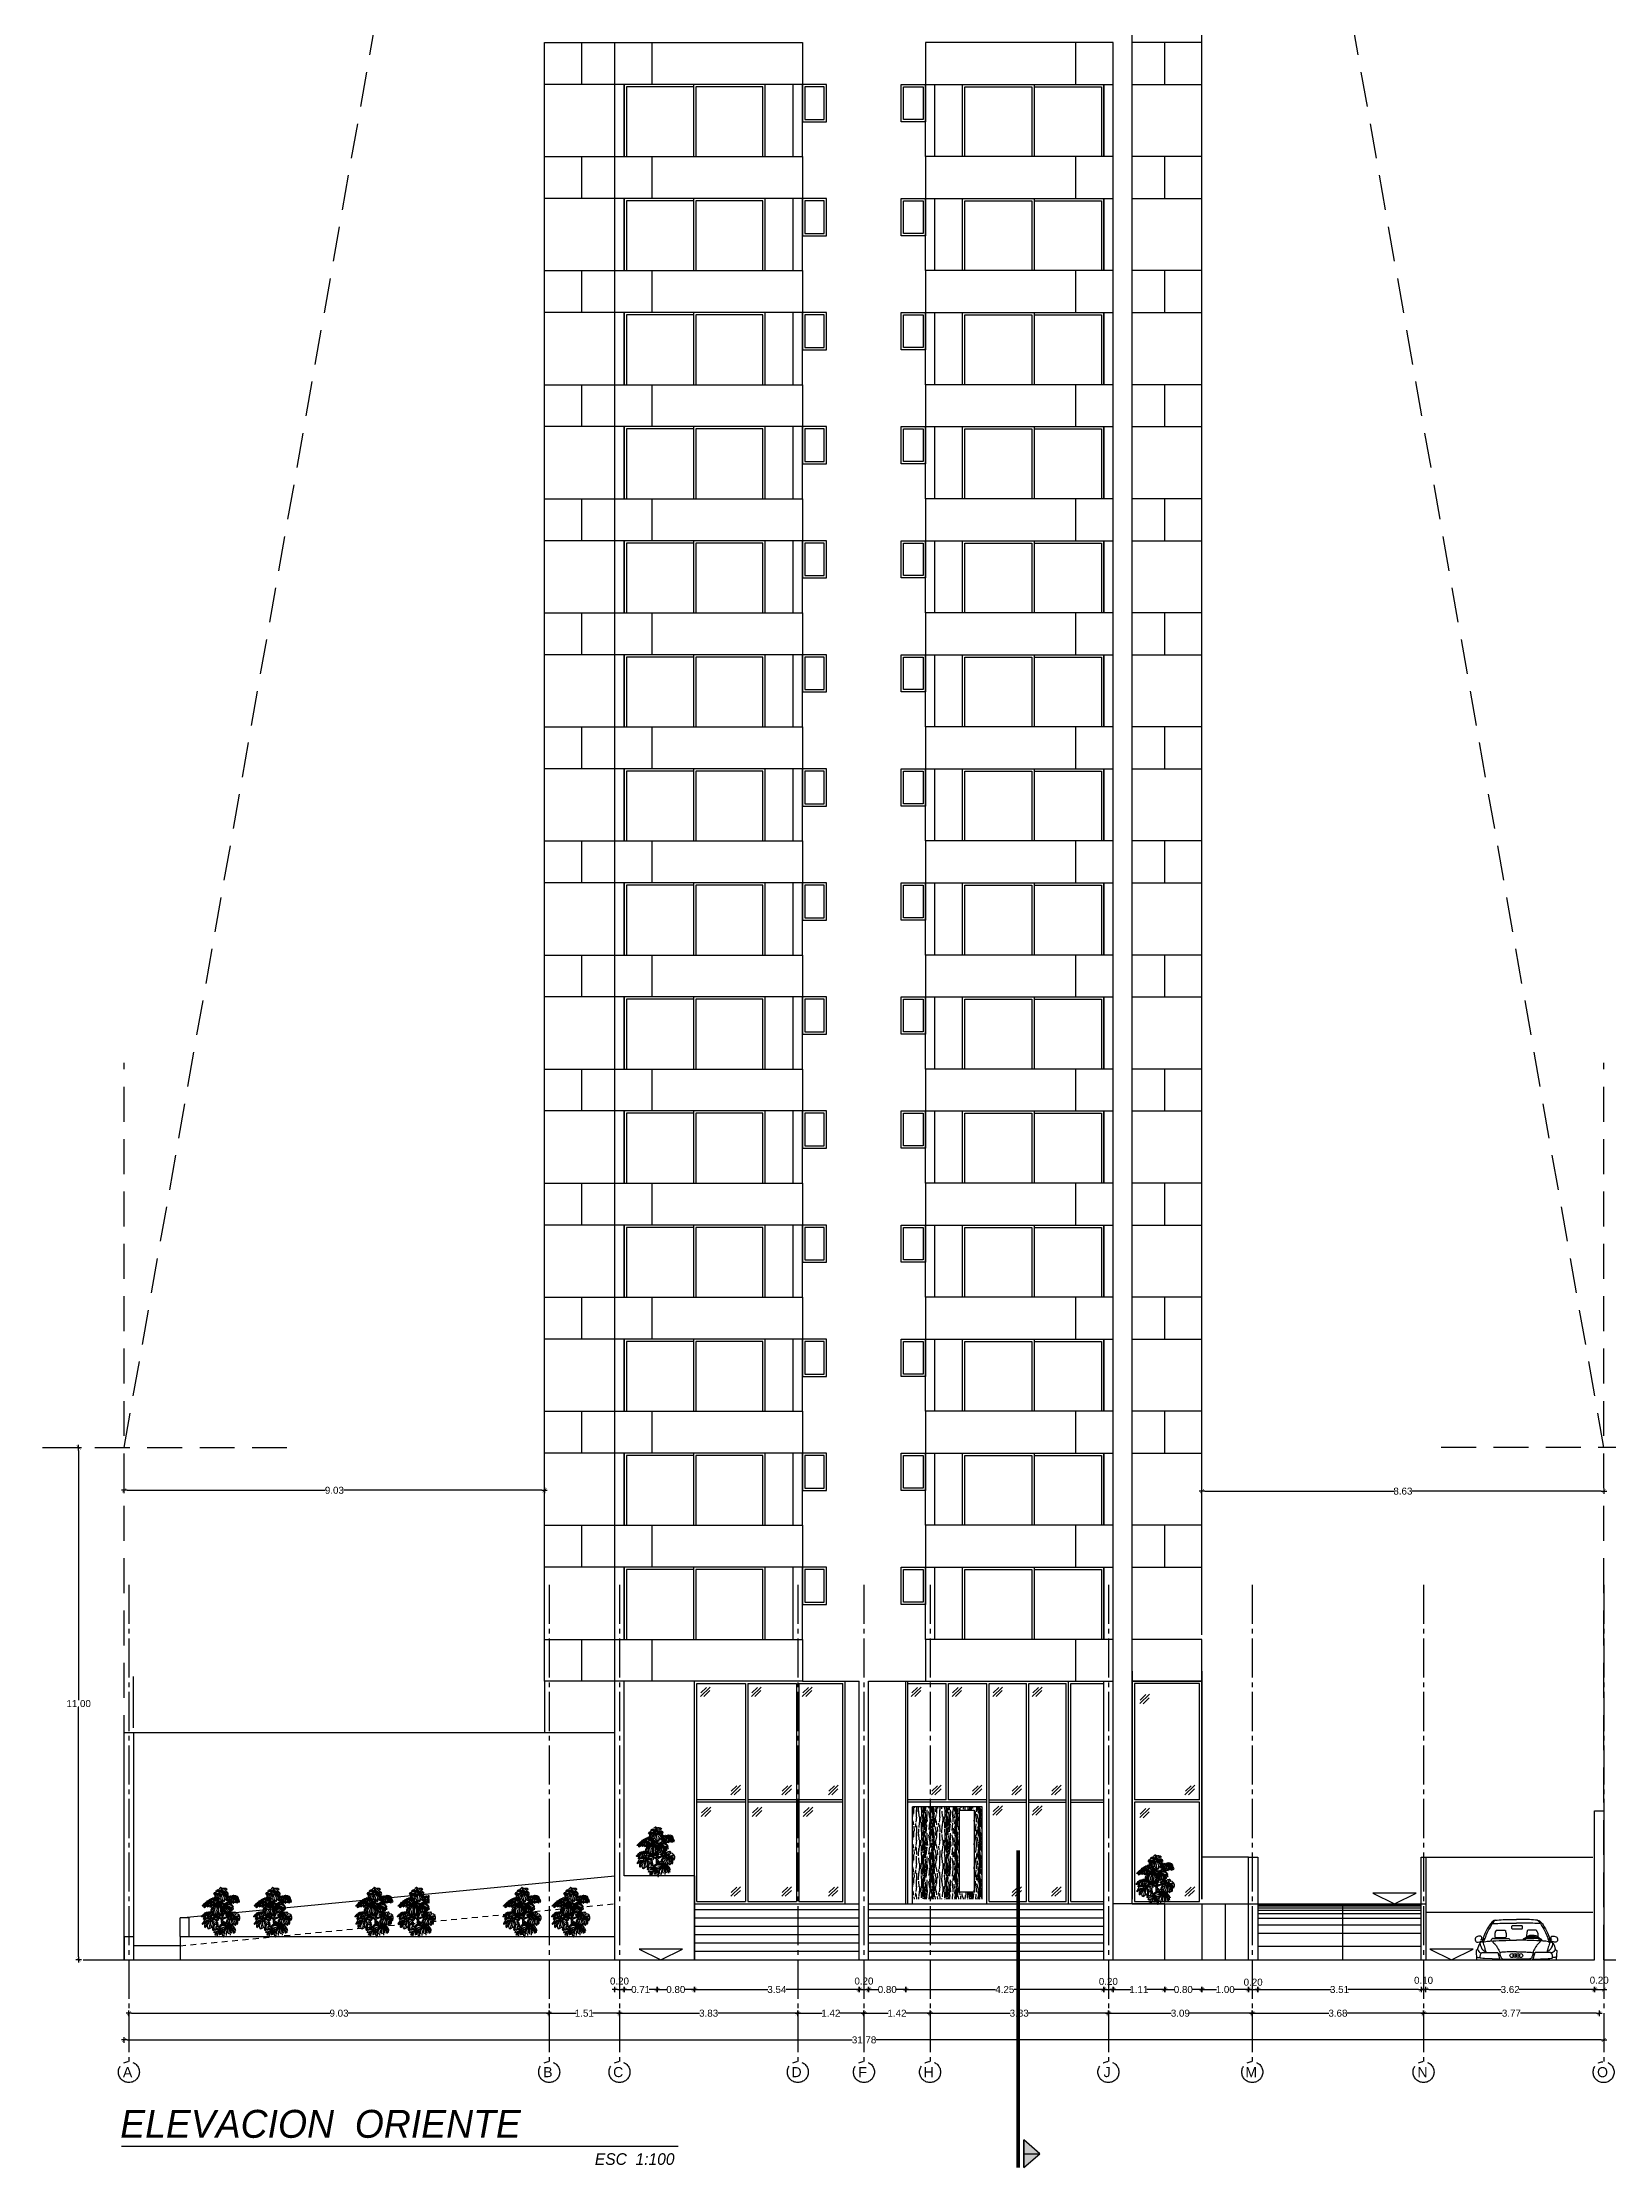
# Model space of a CAD drawing. Header units: millimetres. Extents: x 1217 to 2428, y 234 to 644.
# Drawn here: x 2111.86 to 2145.49, y 371.66 to 417.35 of the extents above; entities that cross this region are included whole.
import ezdxf

# ---------------------------------------------------------------- set-up
doc = ezdxf.new("R2010")
doc.units = ezdxf.units.MM
for name, pattern in [('ACAD_ISO04W100', [30, 24, -3, 0, -3]), ('DASHDOTX2', [0.84, 0.4, -0.2, 0.04, -0.2]), ('HIDDEN', [0.375, 0.25, -0.125]), ('HIDDEN2', [0.1875, 0.125, -0.0625])]:
    doc.linetypes.add(name, pattern=pattern)
doc.layers.get('0').update_dxf_attribs({"lineweight": 5})
for name, color, linetype in [('0.1', 251, 'Continuous'), ('0.2', 2, 'Continuous'), ('0.3', 6, 'Continuous'), ('CORTES', 30, 'Continuous'), ('COTAS', 252, 'Continuous'), ('EJES', 8, 'Continuous'), ('MURO', 5, 'Continuous')]:
    doc.layers.add(name, color=color, linetype=linetype)
doc.styles.add('INTERARQ', font='arial.ttf')
doc.styles.get("Standard").update_dxf_attribs({"font": 'arial.ttf'})
doc.dimstyles.new('ESCALA_1-50', dxfattribs={"dimtxt": 0.15, "dimasz": 0.06, "dimexe": 0.18, "dimexo": 0.0625, "dimgap": 0, "dimtad": 0, "dimtih": 1, "dimtoh": 1, "dimzin": 0, "dimdsep": 46, "dimtxsty": 'INTERARQ', "dimblk": 'DIMTICK', "dimcen": 0, "dimse1": 1, "dimse2": 1, "dimclrd": 256, "dimclre": 1, "dimclrt": 2, "dimadec": 0, "dimazin": 0, "dimtfac": 4.5, "dimtofl": 0, "dimtmove": 2, "dimatfit": 3, "dimldrblk": 'DIMTICK', "dimfxl": 0, "dimtolj": 1, "dimtzin": 0, "dimarcsym": 0})

msp = doc.modelspace()

# ---------------------------------------------------------------- texts
at = {"width": 16.0948265, "attachment_point": 5}
for s, insert, char_height in [('{\\fCentury Gothic|b0|i1|c0|p34;ELEVACION  ORIENTE}', (2117.82772, 372.64044, 0), 0.6), ('{\\fCentury Gothic|b0|i1|c0|p34;ESC  1:100}', (2124.57524, 371.88648, 0), 0.25)]:
    msp.add_mtext(s, dxfattribs=dict(at, insert=insert, char_height=char_height))
at = {"layer": 'EJES', "char_height": 0.216, "width": 0.344369, "attachment_point": 5}
for s, insert in [('A', (2113.68377, 373.75508, 0)), ('B', (2122.71115, 373.75509, 0)), ('B', (2122.71115, 373.75508, 0)), ('C', (2124.22121, 373.75509, 0)), ('C', (2124.22121, 373.75508, 0)), ('D', (2128.05148, 373.75509, 0)), ('F', (2129.4712, 373.75509, 0)), ('H', (2130.89094, 373.75509, 0))]:
    msp.add_mtext(s, dxfattribs=dict(at, insert=insert))
at = {"layer": 'EJES', "linetype": 'ACAD_ISO04W100', "ltscale": 0.035, "char_height": 0.216, "width": 0.344369, "attachment_point": 5}
for s, insert in [('J', (2134.72121, 373.75509, 0)), ('M', (2137.81724, 373.75509, 0)), ('N', (2141.49609, 373.75509, 0)), ('O', (2145.36369, 373.75305, 0))]:
    msp.add_mtext(s, dxfattribs=dict(at, insert=insert))

# ---------------------------------------------------------------- blocks, each defined once
blk = doc.blocks.new('DIMTICK')
at = {"color": 1}
for p, q in [((-1, 0), (1, 0)), ((0, 1), (0, -1))]:
    blk.add_line(p, q, dxfattribs=at)
at = {"color": 3, "const_width": 0.141}
blk.add_lwpolyline([(0.71, 0.71), (-0.71, -0.71)], dxfattribs=at)
blk = doc.blocks.new('*D1696')
at = {"layer": 'COTAS', "lineweight": -2, "ltscale": 3, "transparency": 16777216}
for p, q in [((2112.633, 387.111), (2112.633, 381.748)), ((2112.633, 376.231), (2112.633, 381.594))]:
    blk.add_line(p, q, dxfattribs=at)
at = {"layer": 'DEFPOINTS', "color": 0, "ltscale": 3, "transparency": 16777216}
for p in [(2112.879, 387.171, 0), (2112.633, 376.171), (2113.064, 376.171, 0)]:
    blk.add_point(p, dxfattribs=at)
at = {"layer": 'COTAS', "lineweight": -2, "ltscale": 3, "transparency": 16777216, "xscale": 0.06, "yscale": 0.06, "zscale": 0.06}
for p, rotation in [((2112.633, 387.171), 90), ((2112.633, 376.171), 270)]:
    blk.add_blockref('DIMTICK', p, dxfattribs=dict(at, rotation=rotation))
at = {"layer": 'COTAS', "color": 2, "ltscale": 3, "transparency": 16777216, "insert": (2112.633, 381.671), "char_height": 0.15, "attachment_point": 5, "style": 'INTERARQ'}
blk.add_mtext('\\A1;11.00', dxfattribs=at)
blk = doc.blocks.new('*D1697')
at = {"layer": 'COTAS', "lineweight": -2, "ltscale": 3, "transparency": 16777216}
for p, q in [((2113.672, 386.253), (2117.931, 386.253)), ((2122.579, 386.253), (2118.32, 386.253))]:
    blk.add_line(p, q, dxfattribs=at)
at = {"layer": 'DEFPOINTS', "color": 0, "ltscale": 3, "transparency": 16777216}
for p in [(2113.612, 386.253), (2122.639, 382.701, 0), (2113.612, 381.051, 0)]:
    blk.add_point(p, dxfattribs=at)
at = {"layer": 'COTAS', "lineweight": -2, "ltscale": 3, "transparency": 16777216, "xscale": 0.06, "yscale": 0.06, "zscale": 0.06, "rotation": 180}
blk.add_blockref('DIMTICK', (2113.612, 386.253), dxfattribs=at)
at = {"layer": 'COTAS', "lineweight": -2, "ltscale": 3, "transparency": 16777216, "xscale": 0.06, "yscale": 0.06, "zscale": 0.06}
blk.add_blockref('DIMTICK', (2122.639, 386.253), dxfattribs=at)
at = {"layer": 'COTAS', "color": 2, "ltscale": 3, "transparency": 16777216, "insert": (2118.125, 386.253), "char_height": 0.15, "attachment_point": 5, "style": 'INTERARQ'}
blk.add_mtext('\\A1;9.03', dxfattribs=at)
blk = doc.blocks.new('*D1699')
at = {"layer": 'COTAS', "lineweight": -2, "ltscale": 3, "transparency": 16777216}
for p, q in [((2113.771, 375.021), (2118.03, 375.021)), ((2122.679, 375.021), (2118.42, 375.021))]:
    blk.add_line(p, q, dxfattribs=at)
at = {"layer": 'DEFPOINTS', "color": 0, "ltscale": 3, "transparency": 16777216}
for p in [(2113.711, 375.303, 0), (2122.739, 375.303, 0), (2122.739, 375.021)]:
    blk.add_point(p, dxfattribs=at)
at = {"layer": 'COTAS', "lineweight": -2, "ltscale": 3, "transparency": 16777216, "xscale": 0.06, "yscale": 0.06, "zscale": 0.06, "rotation": 180}
blk.add_blockref('DIMTICK', (2113.711, 375.021), dxfattribs=at)
at = {"layer": 'COTAS', "lineweight": -2, "ltscale": 3, "transparency": 16777216, "xscale": 0.06, "yscale": 0.06, "zscale": 0.06}
blk.add_blockref('DIMTICK', (2122.739, 375.021), dxfattribs=at)
at = {"layer": 'COTAS', "color": 2, "ltscale": 3, "transparency": 16777216, "insert": (2118.225, 375.021), "char_height": 0.15, "attachment_point": 5, "style": 'INTERARQ'}
blk.add_mtext('\\A1;9.03', dxfattribs=at)
blk = doc.blocks.new('*D1700')
at = {"layer": 'COTAS', "lineweight": -2, "ltscale": 3, "transparency": 16777216}
for p, q in [((2122.799, 375.021), (2123.321, 375.021)), ((2124.189, 375.021), (2123.667, 375.021))]:
    blk.add_line(p, q, dxfattribs=at)
at = {"layer": 'DEFPOINTS', "color": 0, "ltscale": 3, "transparency": 16777216}
for p in [(2124.249, 375.746), (2122.739, 375.303, 0), (2124.249, 375.021)]:
    blk.add_point(p, dxfattribs=at)
at = {"layer": 'COTAS', "lineweight": -2, "ltscale": 3, "transparency": 16777216, "xscale": 0.06, "yscale": 0.06, "zscale": 0.06, "rotation": 180}
blk.add_blockref('DIMTICK', (2122.739, 375.021), dxfattribs=at)
at = {"layer": 'COTAS', "lineweight": -2, "ltscale": 3, "transparency": 16777216, "xscale": 0.06, "yscale": 0.06, "zscale": 0.06}
blk.add_blockref('DIMTICK', (2124.249, 375.021), dxfattribs=at)
at = {"layer": 'COTAS', "color": 2, "ltscale": 3, "transparency": 16777216, "insert": (2123.494, 375.021), "char_height": 0.15, "attachment_point": 5, "style": 'INTERARQ'}
blk.add_mtext('\\A1;1.51', dxfattribs=at)
blk = doc.blocks.new('*D1701')
at = {"layer": 'COTAS', "lineweight": -2, "ltscale": 3, "transparency": 16777216}
for p, q in [((2124.309, 375.021), (2125.97, 375.021)), ((2128.019, 375.021), (2126.359, 375.021))]:
    blk.add_line(p, q, dxfattribs=at)
at = {"layer": 'DEFPOINTS', "color": 0, "ltscale": 3, "transparency": 16777216}
for p in [(2124.249, 375.746), (2128.079, 375.746), (2128.079, 375.021)]:
    blk.add_point(p, dxfattribs=at)
at = {"layer": 'COTAS', "lineweight": -2, "ltscale": 3, "transparency": 16777216, "xscale": 0.06, "yscale": 0.06, "zscale": 0.06, "rotation": 180}
blk.add_blockref('DIMTICK', (2124.249, 375.021), dxfattribs=at)
at = {"layer": 'COTAS', "lineweight": -2, "ltscale": 3, "transparency": 16777216, "xscale": 0.06, "yscale": 0.06, "zscale": 0.06}
blk.add_blockref('DIMTICK', (2128.079, 375.021), dxfattribs=at)
at = {"layer": 'COTAS', "color": 2, "ltscale": 3, "transparency": 16777216, "insert": (2126.164, 375.021), "char_height": 0.15, "attachment_point": 5, "style": 'INTERARQ'}
blk.add_mtext('\\A1;3.83', dxfattribs=at)
blk = doc.blocks.new('*D1702')
at = {"layer": 'COTAS', "lineweight": -2, "ltscale": 3, "transparency": 16777216}
for p, q in [((2128.139, 375.021), (2128.602, 375.021)), ((2129.439, 375.021), (2128.976, 375.021))]:
    blk.add_line(p, q, dxfattribs=at)
at = {"layer": 'DEFPOINTS', "color": 0, "ltscale": 3, "transparency": 16777216}
for p in [(2128.079, 375.746), (2129.499, 375.746, 0), (2129.499, 375.021)]:
    blk.add_point(p, dxfattribs=at)
at = {"layer": 'COTAS', "lineweight": -2, "ltscale": 3, "transparency": 16777216, "xscale": 0.06, "yscale": 0.06, "zscale": 0.06, "rotation": 180}
blk.add_blockref('DIMTICK', (2128.079, 375.021), dxfattribs=at)
at = {"layer": 'COTAS', "lineweight": -2, "ltscale": 3, "transparency": 16777216, "xscale": 0.06, "yscale": 0.06, "zscale": 0.06}
blk.add_blockref('DIMTICK', (2129.499, 375.021), dxfattribs=at)
at = {"layer": 'COTAS', "color": 2, "ltscale": 3, "transparency": 16777216, "insert": (2128.789, 375.021), "char_height": 0.15, "attachment_point": 5, "style": 'INTERARQ'}
blk.add_mtext('\\A1;1.42', dxfattribs=at)
blk = doc.blocks.new('*D1703')
at = {"layer": 'COTAS', "lineweight": -2, "ltscale": 3, "transparency": 16777216}
for p, q in [((2129.559, 375.021), (2130.022, 375.021)), ((2130.859, 375.021), (2130.396, 375.021))]:
    blk.add_line(p, q, dxfattribs=at)
at = {"layer": 'DEFPOINTS', "color": 0, "ltscale": 3, "transparency": 16777216}
for p in [(2129.499, 375.746, 0), (2130.919, 375.746, 0), (2130.919, 375.021)]:
    blk.add_point(p, dxfattribs=at)
at = {"layer": 'COTAS', "lineweight": -2, "ltscale": 3, "transparency": 16777216, "xscale": 0.06, "yscale": 0.06, "zscale": 0.06, "rotation": 180}
blk.add_blockref('DIMTICK', (2129.499, 375.021), dxfattribs=at)
at = {"layer": 'COTAS', "lineweight": -2, "ltscale": 3, "transparency": 16777216, "xscale": 0.06, "yscale": 0.06, "zscale": 0.06}
blk.add_blockref('DIMTICK', (2130.919, 375.021), dxfattribs=at)
at = {"layer": 'COTAS', "color": 2, "ltscale": 3, "transparency": 16777216, "insert": (2130.209, 375.021), "char_height": 0.15, "attachment_point": 5, "style": 'INTERARQ'}
blk.add_mtext('\\A1;1.42', dxfattribs=at)
blk = doc.blocks.new('*D1704')
at = {"layer": 'COTAS', "lineweight": -2, "ltscale": 3, "transparency": 16777216}
for p, q in [((2130.979, 375.021), (2132.639, 375.021)), ((2134.689, 375.021), (2133.029, 375.021))]:
    blk.add_line(p, q, dxfattribs=at)
at = {"layer": 'DEFPOINTS', "color": 0, "ltscale": 3, "transparency": 16777216}
for p in [(2130.919, 375.746, 0), (2134.749, 375.746), (2134.749, 375.021)]:
    blk.add_point(p, dxfattribs=at)
at = {"layer": 'COTAS', "lineweight": -2, "ltscale": 3, "transparency": 16777216, "xscale": 0.06, "yscale": 0.06, "zscale": 0.06, "rotation": 180}
blk.add_blockref('DIMTICK', (2130.919, 375.021), dxfattribs=at)
at = {"layer": 'COTAS', "lineweight": -2, "ltscale": 3, "transparency": 16777216, "xscale": 0.06, "yscale": 0.06, "zscale": 0.06}
blk.add_blockref('DIMTICK', (2134.749, 375.021), dxfattribs=at)
at = {"layer": 'COTAS', "color": 2, "ltscale": 3, "transparency": 16777216, "insert": (2132.834, 375.021), "char_height": 0.15, "attachment_point": 5, "style": 'INTERARQ'}
blk.add_mtext('\\A1;3.83', dxfattribs=at)
blk = doc.blocks.new('*D1705')
at = {"layer": 'COTAS', "lineweight": -2, "ltscale": 3, "transparency": 16777216}
for p, q in [((2134.809, 375.021), (2136.1, 375.021)), ((2137.78, 375.021), (2136.49, 375.021))]:
    blk.add_line(p, q, dxfattribs=at)
at = {"layer": 'DEFPOINTS', "color": 0, "ltscale": 3, "transparency": 16777216}
for p in [(2134.749, 375.746), (2137.84, 375.746), (2137.84, 375.021)]:
    blk.add_point(p, dxfattribs=at)
at = {"layer": 'COTAS', "lineweight": -2, "ltscale": 3, "transparency": 16777216, "xscale": 0.06, "yscale": 0.06, "zscale": 0.06, "rotation": 180}
blk.add_blockref('DIMTICK', (2134.749, 375.021), dxfattribs=at)
at = {"layer": 'COTAS', "lineweight": -2, "ltscale": 3, "transparency": 16777216, "xscale": 0.06, "yscale": 0.06, "zscale": 0.06}
blk.add_blockref('DIMTICK', (2137.84, 375.021), dxfattribs=at)
at = {"layer": 'COTAS', "color": 2, "ltscale": 3, "transparency": 16777216, "insert": (2136.295, 375.021), "char_height": 0.15, "attachment_point": 5, "style": 'INTERARQ'}
blk.add_mtext('\\A1;3.09', dxfattribs=at)
blk = doc.blocks.new('*D1706')
at = {"layer": 'COTAS', "lineweight": -2, "ltscale": 3, "transparency": 16777216}
for p, q in [((2137.9, 375.021), (2139.485, 375.021)), ((2141.459, 375.021), (2139.874, 375.021))]:
    blk.add_line(p, q, dxfattribs=at)
at = {"layer": 'DEFPOINTS', "color": 0, "ltscale": 3, "transparency": 16777216}
for p in [(2137.84, 375.746), (2141.519, 375.746), (2141.519, 375.021)]:
    blk.add_point(p, dxfattribs=at)
at = {"layer": 'COTAS', "lineweight": -2, "ltscale": 3, "transparency": 16777216, "xscale": 0.06, "yscale": 0.06, "zscale": 0.06, "rotation": 180}
blk.add_blockref('DIMTICK', (2137.84, 375.021), dxfattribs=at)
at = {"layer": 'COTAS', "lineweight": -2, "ltscale": 3, "transparency": 16777216, "xscale": 0.06, "yscale": 0.06, "zscale": 0.06}
blk.add_blockref('DIMTICK', (2141.519, 375.021), dxfattribs=at)
at = {"layer": 'COTAS', "color": 2, "ltscale": 3, "transparency": 16777216, "insert": (2139.68, 375.021), "char_height": 0.15, "attachment_point": 5, "style": 'INTERARQ'}
blk.add_mtext('\\A1;3.68', dxfattribs=at)
blk = doc.blocks.new('*D1707')
at = {"layer": 'COTAS', "lineweight": -2, "ltscale": 3, "transparency": 16777216}
for p, q in [((2141.579, 375.021), (2143.211, 375.021)), ((2145.232, 375.021), (2143.6, 375.021))]:
    blk.add_line(p, q, dxfattribs=at)
at = {"layer": 'DEFPOINTS', "color": 0, "ltscale": 3, "transparency": 16777216}
for p in [(2141.519, 375.746), (2145.292, 375.683, 0), (2145.292, 375.021)]:
    blk.add_point(p, dxfattribs=at)
at = {"layer": 'COTAS', "lineweight": -2, "ltscale": 3, "transparency": 16777216, "xscale": 0.06, "yscale": 0.06, "zscale": 0.06, "rotation": 180}
blk.add_blockref('DIMTICK', (2141.519, 375.021), dxfattribs=at)
at = {"layer": 'COTAS', "lineweight": -2, "ltscale": 3, "transparency": 16777216, "xscale": 0.06, "yscale": 0.06, "zscale": 0.06}
blk.add_blockref('DIMTICK', (2145.292, 375.021), dxfattribs=at)
at = {"layer": 'COTAS', "color": 2, "ltscale": 3, "transparency": 16777216, "insert": (2143.405, 375.021), "char_height": 0.15, "attachment_point": 5, "style": 'INTERARQ'}
blk.add_mtext('\\A1;3.77', dxfattribs=at)
blk = doc.blocks.new('*D1708')
at = {"layer": 'COTAS', "lineweight": -2, "ltscale": 3, "transparency": 16777216}
blk.add_line((2124.209, 375.53), (2124.289, 375.53), dxfattribs=at)
at = {"layer": 'DEFPOINTS', "color": 0, "ltscale": 3, "transparency": 16777216}
for p in [(2124.349, 377.971), (2124.149, 376.171, 0), (2124.349, 375.53)]:
    blk.add_point(p, dxfattribs=at)
at = {"layer": 'COTAS', "lineweight": -2, "ltscale": 3, "transparency": 16777216, "xscale": 0.06, "yscale": 0.06, "zscale": 0.06, "rotation": 180}
blk.add_blockref('DIMTICK', (2124.149, 375.53), dxfattribs=at)
at = {"layer": 'COTAS', "lineweight": -2, "ltscale": 3, "transparency": 16777216, "xscale": 0.06, "yscale": 0.06, "zscale": 0.06}
blk.add_blockref('DIMTICK', (2124.349, 375.53), dxfattribs=at)
at = {"layer": 'COTAS', "color": 2, "ltscale": 3, "transparency": 16777216, "insert": (2124.249, 375.711), "char_height": 0.15, "attachment_point": 5, "style": 'INTERARQ'}
blk.add_mtext('\\A1;0.20', dxfattribs=at)
blk = doc.blocks.new('*D1709')
at = {"layer": 'COTAS', "lineweight": -2, "ltscale": 3, "transparency": 16777216}
for p, q in [((2124.409, 375.53), (2124.524, 375.53)), ((2124.999, 375.53), (2124.885, 375.53))]:
    blk.add_line(p, q, dxfattribs=at)
at = {"layer": 'DEFPOINTS', "color": 0, "ltscale": 3, "transparency": 16777216}
for p in [(2124.349, 377.971), (2125.059, 376.171), (2125.059, 375.53)]:
    blk.add_point(p, dxfattribs=at)
at = {"layer": 'COTAS', "lineweight": -2, "ltscale": 3, "transparency": 16777216, "xscale": 0.06, "yscale": 0.06, "zscale": 0.06, "rotation": 180}
blk.add_blockref('DIMTICK', (2124.349, 375.53), dxfattribs=at)
at = {"layer": 'COTAS', "lineweight": -2, "ltscale": 3, "transparency": 16777216, "xscale": 0.06, "yscale": 0.06, "zscale": 0.06}
blk.add_blockref('DIMTICK', (2125.059, 375.53), dxfattribs=at)
at = {"layer": 'COTAS', "color": 2, "ltscale": 3, "transparency": 16777216, "insert": (2124.704, 375.53), "char_height": 0.15, "attachment_point": 5, "style": 'INTERARQ'}
blk.add_mtext('\\A1;0.71', dxfattribs=at)
blk = doc.blocks.new('*D1746')
at = {"layer": 'COTAS', "lineweight": -2, "ltscale": 3, "transparency": 16777216}
for p, q in [((2125.119, 375.53), (2125.265, 375.53)), ((2125.799, 375.53), (2125.654, 375.53))]:
    blk.add_line(p, q, dxfattribs=at)
at = {"layer": 'DEFPOINTS', "color": 0, "ltscale": 3, "transparency": 16777216}
for p in [(2125.059, 376.171), (2125.859, 376.171), (2125.859, 375.53)]:
    blk.add_point(p, dxfattribs=at)
at = {"layer": 'COTAS', "lineweight": -2, "ltscale": 3, "transparency": 16777216, "xscale": 0.06, "yscale": 0.06, "zscale": 0.06, "rotation": 180}
blk.add_blockref('DIMTICK', (2125.059, 375.53), dxfattribs=at)
at = {"layer": 'COTAS', "lineweight": -2, "ltscale": 3, "transparency": 16777216, "xscale": 0.06, "yscale": 0.06, "zscale": 0.06}
blk.add_blockref('DIMTICK', (2125.859, 375.53), dxfattribs=at)
at = {"layer": 'COTAS', "color": 2, "ltscale": 3, "transparency": 16777216, "insert": (2125.459, 375.53), "char_height": 0.15, "attachment_point": 5, "style": 'INTERARQ'}
blk.add_mtext('\\A1;0.80', dxfattribs=at)
blk = doc.blocks.new('*D1747')
at = {"layer": 'COTAS', "lineweight": -2, "ltscale": 3, "transparency": 16777216}
for p, q in [((2125.919, 375.53), (2127.435, 375.53)), ((2129.339, 375.53), (2127.824, 375.53))]:
    blk.add_line(p, q, dxfattribs=at)
at = {"layer": 'DEFPOINTS', "color": 0, "ltscale": 3, "transparency": 16777216}
for p in [(2125.859, 376.171), (2129.399, 376.171), (2129.399, 375.53)]:
    blk.add_point(p, dxfattribs=at)
at = {"layer": 'COTAS', "lineweight": -2, "ltscale": 3, "transparency": 16777216, "xscale": 0.06, "yscale": 0.06, "zscale": 0.06, "rotation": 180}
blk.add_blockref('DIMTICK', (2125.859, 375.53), dxfattribs=at)
at = {"layer": 'COTAS', "lineweight": -2, "ltscale": 3, "transparency": 16777216, "xscale": 0.06, "yscale": 0.06, "zscale": 0.06}
blk.add_blockref('DIMTICK', (2129.399, 375.53), dxfattribs=at)
at = {"layer": 'COTAS', "color": 2, "ltscale": 3, "transparency": 16777216, "insert": (2127.629, 375.53), "char_height": 0.15, "attachment_point": 5, "style": 'INTERARQ'}
blk.add_mtext('\\A1;3.54', dxfattribs=at)
blk = doc.blocks.new('*D1748')
at = {"layer": 'COTAS', "lineweight": -2, "ltscale": 3, "transparency": 16777216}
blk.add_line((2129.459, 375.53), (2129.539, 375.53), dxfattribs=at)
at = {"layer": 'DEFPOINTS', "color": 0, "ltscale": 3, "transparency": 16777216}
for p in [(2129.399, 376.171), (2129.599, 376.171), (2129.599, 375.53)]:
    blk.add_point(p, dxfattribs=at)
at = {"layer": 'COTAS', "lineweight": -2, "ltscale": 3, "transparency": 16777216, "xscale": 0.06, "yscale": 0.06, "zscale": 0.06, "rotation": 180}
blk.add_blockref('DIMTICK', (2129.399, 375.53), dxfattribs=at)
at = {"layer": 'COTAS', "lineweight": -2, "ltscale": 3, "transparency": 16777216, "xscale": 0.06, "yscale": 0.06, "zscale": 0.06}
blk.add_blockref('DIMTICK', (2129.599, 375.53), dxfattribs=at)
at = {"layer": 'COTAS', "color": 2, "ltscale": 3, "transparency": 16777216, "insert": (2129.499, 375.711), "char_height": 0.15, "attachment_point": 5, "style": 'INTERARQ'}
blk.add_mtext('\\A1;0.20', dxfattribs=at)
blk = doc.blocks.new('*D1749')
at = {"layer": 'COTAS', "lineweight": -2, "ltscale": 3, "transparency": 16777216}
for p, q in [((2129.659, 375.53), (2129.805, 375.53)), ((2130.34, 375.53), (2130.194, 375.53))]:
    blk.add_line(p, q, dxfattribs=at)
at = {"layer": 'DEFPOINTS', "color": 0, "ltscale": 3, "transparency": 16777216}
for p in [(2129.599, 376.171), (2130.4, 376.171), (2130.4, 375.53)]:
    blk.add_point(p, dxfattribs=at)
at = {"layer": 'COTAS', "lineweight": -2, "ltscale": 3, "transparency": 16777216, "xscale": 0.06, "yscale": 0.06, "zscale": 0.06, "rotation": 180}
blk.add_blockref('DIMTICK', (2129.599, 375.53), dxfattribs=at)
at = {"layer": 'COTAS', "lineweight": -2, "ltscale": 3, "transparency": 16777216, "xscale": 0.06, "yscale": 0.06, "zscale": 0.06}
blk.add_blockref('DIMTICK', (2130.4, 375.53), dxfattribs=at)
at = {"layer": 'COTAS', "color": 2, "ltscale": 3, "transparency": 16777216, "insert": (2130, 375.53), "char_height": 0.15, "attachment_point": 5, "style": 'INTERARQ'}
blk.add_mtext('\\A1;0.80', dxfattribs=at)
blk = doc.blocks.new('*D1750')
at = {"layer": 'COTAS', "lineweight": -2, "ltscale": 3, "transparency": 16777216}
for p, q in [((2130.46, 375.53), (2132.326, 375.53)), ((2134.589, 375.53), (2132.723, 375.53))]:
    blk.add_line(p, q, dxfattribs=at)
at = {"layer": 'DEFPOINTS', "color": 0, "ltscale": 3, "transparency": 16777216}
for p in [(2130.4, 376.171), (2134.649, 376.171), (2134.649, 375.53)]:
    blk.add_point(p, dxfattribs=at)
at = {"layer": 'COTAS', "lineweight": -2, "ltscale": 3, "transparency": 16777216, "xscale": 0.06, "yscale": 0.06, "zscale": 0.06, "rotation": 180}
blk.add_blockref('DIMTICK', (2130.4, 375.53), dxfattribs=at)
at = {"layer": 'COTAS', "lineweight": -2, "ltscale": 3, "transparency": 16777216, "xscale": 0.06, "yscale": 0.06, "zscale": 0.06}
blk.add_blockref('DIMTICK', (2134.649, 375.53), dxfattribs=at)
at = {"layer": 'COTAS', "color": 2, "ltscale": 3, "transparency": 16777216, "insert": (2132.525, 375.53), "char_height": 0.15, "attachment_point": 5, "style": 'INTERARQ'}
blk.add_mtext('\\A1;4.25', dxfattribs=at)
blk = doc.blocks.new('*D1751')
at = {"layer": 'COTAS', "lineweight": -2, "ltscale": 3, "transparency": 16777216}
blk.add_line((2134.709, 375.53), (2134.789, 375.53), dxfattribs=at)
at = {"layer": 'DEFPOINTS', "color": 0, "ltscale": 3, "transparency": 16777216}
for p in [(2134.649, 376.171), (2134.849, 376.171), (2134.849, 375.53)]:
    blk.add_point(p, dxfattribs=at)
at = {"layer": 'COTAS', "lineweight": -2, "ltscale": 3, "transparency": 16777216, "xscale": 0.06, "yscale": 0.06, "zscale": 0.06, "rotation": 180}
blk.add_blockref('DIMTICK', (2134.649, 375.53), dxfattribs=at)
at = {"layer": 'COTAS', "lineweight": -2, "ltscale": 3, "transparency": 16777216, "xscale": 0.06, "yscale": 0.06, "zscale": 0.06}
blk.add_blockref('DIMTICK', (2134.849, 375.53), dxfattribs=at)
at = {"layer": 'COTAS', "color": 2, "ltscale": 3, "transparency": 16777216, "insert": (2134.749, 375.703), "char_height": 0.15, "attachment_point": 5, "style": 'INTERARQ'}
blk.add_mtext('\\A1;0.20', dxfattribs=at)
blk = doc.blocks.new('*D1752')
at = {"layer": 'COTAS', "lineweight": -2, "ltscale": 3, "transparency": 16777216}
for p, q in [((2134.909, 375.53), (2135.231, 375.53)), ((2135.899, 375.53), (2135.577, 375.53))]:
    blk.add_line(p, q, dxfattribs=at)
at = {"layer": 'DEFPOINTS', "color": 0, "ltscale": 3, "transparency": 16777216}
for p in [(2134.849, 376.171), (2135.959, 376.171), (2135.959, 375.53)]:
    blk.add_point(p, dxfattribs=at)
at = {"layer": 'COTAS', "lineweight": -2, "ltscale": 3, "transparency": 16777216, "xscale": 0.06, "yscale": 0.06, "zscale": 0.06, "rotation": 180}
blk.add_blockref('DIMTICK', (2134.849, 375.53), dxfattribs=at)
at = {"layer": 'COTAS', "lineweight": -2, "ltscale": 3, "transparency": 16777216, "xscale": 0.06, "yscale": 0.06, "zscale": 0.06}
blk.add_blockref('DIMTICK', (2135.959, 375.53), dxfattribs=at)
at = {"layer": 'COTAS', "color": 2, "ltscale": 3, "transparency": 16777216, "insert": (2135.404, 375.53), "char_height": 0.15, "attachment_point": 5, "style": 'INTERARQ'}
blk.add_mtext('\\A1;1.11', dxfattribs=at)
blk = doc.blocks.new('*D1753')
at = {"layer": 'COTAS', "lineweight": -2, "ltscale": 3, "transparency": 16777216}
for p, q in [((2136.019, 375.53), (2136.164, 375.53)), ((2136.699, 375.53), (2136.554, 375.53))]:
    blk.add_line(p, q, dxfattribs=at)
at = {"layer": 'DEFPOINTS', "color": 0, "ltscale": 3, "transparency": 16777216}
for p in [(2135.959, 376.171), (2136.759, 376.171), (2136.759, 375.53)]:
    blk.add_point(p, dxfattribs=at)
at = {"layer": 'COTAS', "lineweight": -2, "ltscale": 3, "transparency": 16777216, "xscale": 0.06, "yscale": 0.06, "zscale": 0.06, "rotation": 180}
blk.add_blockref('DIMTICK', (2135.959, 375.53), dxfattribs=at)
at = {"layer": 'COTAS', "lineweight": -2, "ltscale": 3, "transparency": 16777216, "xscale": 0.06, "yscale": 0.06, "zscale": 0.06}
blk.add_blockref('DIMTICK', (2136.759, 375.53), dxfattribs=at)
at = {"layer": 'COTAS', "color": 2, "ltscale": 3, "transparency": 16777216, "insert": (2136.359, 375.53), "char_height": 0.15, "attachment_point": 5, "style": 'INTERARQ'}
blk.add_mtext('\\A1;0.80', dxfattribs=at)
blk = doc.blocks.new('*D1754')
at = {"layer": 'COTAS', "lineweight": -2, "ltscale": 3, "transparency": 16777216}
for p, q in [((2136.819, 375.53), (2137.071, 375.53)), ((2137.699, 375.53), (2137.446, 375.53))]:
    blk.add_line(p, q, dxfattribs=at)
at = {"layer": 'DEFPOINTS', "color": 0, "ltscale": 3, "transparency": 16777216}
for p in [(2136.759, 376.171), (2137.759, 376.171, 0), (2137.759, 375.53)]:
    blk.add_point(p, dxfattribs=at)
at = {"layer": 'COTAS', "lineweight": -2, "ltscale": 3, "transparency": 16777216, "xscale": 0.06, "yscale": 0.06, "zscale": 0.06, "rotation": 180}
blk.add_blockref('DIMTICK', (2136.759, 375.53), dxfattribs=at)
at = {"layer": 'COTAS', "lineweight": -2, "ltscale": 3, "transparency": 16777216, "xscale": 0.06, "yscale": 0.06, "zscale": 0.06}
blk.add_blockref('DIMTICK', (2137.759, 375.53), dxfattribs=at)
at = {"layer": 'COTAS', "color": 2, "ltscale": 3, "transparency": 16777216, "insert": (2137.259, 375.53), "char_height": 0.15, "attachment_point": 5, "style": 'INTERARQ'}
blk.add_mtext('\\A1;1.00', dxfattribs=at)
blk = doc.blocks.new('*D1755')
at = {"layer": 'COTAS', "lineweight": -2, "ltscale": 3, "transparency": 16777216}
blk.add_line((2137.819, 375.53), (2137.899, 375.53), dxfattribs=at)
at = {"layer": 'DEFPOINTS', "color": 0, "ltscale": 3, "transparency": 16777216}
for p in [(2137.759, 376.171, 0), (2137.959, 376.171, 0), (2137.959, 375.53)]:
    blk.add_point(p, dxfattribs=at)
at = {"layer": 'COTAS', "lineweight": -2, "ltscale": 3, "transparency": 16777216, "xscale": 0.06, "yscale": 0.06, "zscale": 0.06, "rotation": 180}
blk.add_blockref('DIMTICK', (2137.759, 375.53), dxfattribs=at)
at = {"layer": 'COTAS', "lineweight": -2, "ltscale": 3, "transparency": 16777216, "xscale": 0.06, "yscale": 0.06, "zscale": 0.06}
blk.add_blockref('DIMTICK', (2137.959, 375.53), dxfattribs=at)
at = {"layer": 'COTAS', "color": 2, "ltscale": 3, "transparency": 16777216, "insert": (2137.859, 375.687), "char_height": 0.15, "attachment_point": 5, "style": 'INTERARQ'}
blk.add_mtext('\\A1;0.20', dxfattribs=at)
blk = doc.blocks.new('*D1756')
at = {"layer": 'COTAS', "lineweight": -2, "ltscale": 3, "transparency": 16777216}
for p, q in [((2138.019, 375.53), (2139.534, 375.53)), ((2141.409, 375.53), (2139.894, 375.53))]:
    blk.add_line(p, q, dxfattribs=at)
at = {"layer": 'DEFPOINTS', "color": 0, "ltscale": 3, "transparency": 16777216}
for p in [(2137.959, 376.171, 0), (2141.469, 376.171), (2141.469, 375.53)]:
    blk.add_point(p, dxfattribs=at)
at = {"layer": 'COTAS', "lineweight": -2, "ltscale": 3, "transparency": 16777216, "xscale": 0.06, "yscale": 0.06, "zscale": 0.06, "rotation": 180}
blk.add_blockref('DIMTICK', (2137.959, 375.53), dxfattribs=at)
at = {"layer": 'COTAS', "lineweight": -2, "ltscale": 3, "transparency": 16777216, "xscale": 0.06, "yscale": 0.06, "zscale": 0.06}
blk.add_blockref('DIMTICK', (2141.469, 375.53), dxfattribs=at)
at = {"layer": 'COTAS', "color": 2, "ltscale": 3, "transparency": 16777216, "insert": (2139.714, 375.53), "char_height": 0.15, "attachment_point": 5, "style": 'INTERARQ'}
blk.add_mtext('\\A1;3.51', dxfattribs=at)
blk = doc.blocks.new('*D1757')
at = {"layer": 'COTAS', "lineweight": -2, "ltscale": 3, "transparency": 16777216}
for p, q in [((2141.409, 375.53), (2141.349, 375.53)), ((2141.629, 375.53), (2141.689, 375.53))]:
    blk.add_line(p, q, dxfattribs=at)
at = {"layer": 'DEFPOINTS', "color": 0, "ltscale": 3, "transparency": 16777216}
for p in [(2141.469, 376.171), (2141.569, 376.171), (2141.569, 375.53)]:
    blk.add_point(p, dxfattribs=at)
at = {"layer": 'COTAS', "lineweight": -2, "ltscale": 3, "transparency": 16777216, "xscale": 0.06, "yscale": 0.06, "zscale": 0.06}
blk.add_blockref('DIMTICK', (2141.469, 375.53), dxfattribs=at)
at = {"layer": 'COTAS', "lineweight": -2, "ltscale": 3, "transparency": 16777216, "xscale": 0.06, "yscale": 0.06, "zscale": 0.06, "rotation": 180}
blk.add_blockref('DIMTICK', (2141.569, 375.53), dxfattribs=at)
at = {"layer": 'COTAS', "color": 2, "ltscale": 3, "transparency": 16777216, "insert": (2141.519, 375.727), "char_height": 0.15, "attachment_point": 5, "style": 'INTERARQ'}
blk.add_mtext('\\A1;0.10', dxfattribs=at)
blk = doc.blocks.new('*D1758')
at = {"layer": 'COTAS', "lineweight": -2, "ltscale": 3, "transparency": 16777216}
for p, q in [((2141.629, 375.53), (2143.186, 375.53)), ((2145.132, 375.53), (2143.574, 375.53))]:
    blk.add_line(p, q, dxfattribs=at)
at = {"layer": 'DEFPOINTS', "color": 0, "ltscale": 3, "transparency": 16777216}
for p in [(2141.569, 376.171), (2145.192, 376.171, 0), (2145.192, 375.53)]:
    blk.add_point(p, dxfattribs=at)
at = {"layer": 'COTAS', "lineweight": -2, "ltscale": 3, "transparency": 16777216, "xscale": 0.06, "yscale": 0.06, "zscale": 0.06, "rotation": 180}
blk.add_blockref('DIMTICK', (2141.569, 375.53), dxfattribs=at)
at = {"layer": 'COTAS', "lineweight": -2, "ltscale": 3, "transparency": 16777216, "xscale": 0.06, "yscale": 0.06, "zscale": 0.06}
blk.add_blockref('DIMTICK', (2145.192, 375.53), dxfattribs=at)
at = {"layer": 'COTAS', "color": 2, "ltscale": 3, "transparency": 16777216, "insert": (2143.38, 375.53), "char_height": 0.15, "attachment_point": 5, "style": 'INTERARQ'}
blk.add_mtext('\\A1;3.62', dxfattribs=at)
blk = doc.blocks.new('*D1759')
at = {"layer": 'COTAS', "lineweight": -2, "ltscale": 3, "transparency": 16777216}
blk.add_line((2145.252, 375.53), (2145.332, 375.53), dxfattribs=at)
at = {"layer": 'DEFPOINTS', "color": 0, "ltscale": 3, "transparency": 16777216}
for p in [(2145.192, 376.171), (2145.392, 376.171), (2145.392, 375.53)]:
    blk.add_point(p, dxfattribs=at)
at = {"layer": 'COTAS', "lineweight": -2, "ltscale": 3, "transparency": 16777216, "xscale": 0.06, "yscale": 0.06, "zscale": 0.06, "rotation": 180}
blk.add_blockref('DIMTICK', (2145.192, 375.53), dxfattribs=at)
at = {"layer": 'COTAS', "lineweight": -2, "ltscale": 3, "transparency": 16777216, "xscale": 0.06, "yscale": 0.06, "zscale": 0.06}
blk.add_blockref('DIMTICK', (2145.392, 375.53), dxfattribs=at)
at = {"layer": 'COTAS', "color": 2, "ltscale": 3, "transparency": 16777216, "insert": (2145.292, 375.73), "char_height": 0.15, "attachment_point": 5, "style": 'INTERARQ'}
blk.add_mtext('\\A1;0.20', dxfattribs=at)
blk = doc.blocks.new('*D1633')
at = {"layer": '0.1', "lineweight": -2, "ltscale": 3, "transparency": 16777216}
for p, q in [((2113.672, 374.447), (2129.248, 374.447)), ((2145.332, 374.447), (2129.755, 374.447))]:
    blk.add_line(p, q, dxfattribs=at)
at = {"layer": 'DEFPOINTS', "color": 0, "ltscale": 3, "transparency": 16777216}
for p in [(2145.392, 377.649, 0), (2113.612, 376.671, 0), (2145.392, 374.447)]:
    blk.add_point(p, dxfattribs=at)
at = {"layer": '0.1', "lineweight": -2, "ltscale": 3, "transparency": 16777216, "xscale": 0.06, "yscale": 0.06, "zscale": 0.06, "rotation": 180}
blk.add_blockref('DIMTICK', (2113.612, 374.447), dxfattribs=at)
at = {"layer": '0.1', "lineweight": -2, "ltscale": 3, "transparency": 16777216, "xscale": 0.06, "yscale": 0.06, "zscale": 0.06}
blk.add_blockref('DIMTICK', (2145.392, 374.447), dxfattribs=at)
at = {"layer": '0.1', "color": 2, "ltscale": 3, "transparency": 16777216, "insert": (2129.502, 374.447), "char_height": 0.15, "attachment_point": 5, "style": 'INTERARQ'}
blk.add_mtext('\\A1;31.78', dxfattribs=at)
blk = doc.blocks.new('*D1717')
at = {"layer": '0.1', "lineweight": -2, "ltscale": 3, "transparency": 16777216}
for p, q in [((2136.819, 386.235), (2140.88, 386.235)), ((2145.332, 386.235), (2141.27, 386.235))]:
    blk.add_line(p, q, dxfattribs=at)
at = {"layer": 'DEFPOINTS', "color": 0, "ltscale": 3, "transparency": 16777216}
for p in [(2136.759, 386.235, 0), (2145.392, 386.235, 0), (2145.392, 386.235)]:
    blk.add_point(p, dxfattribs=at)
at = {"layer": '0.1', "lineweight": -2, "ltscale": 3, "transparency": 16777216, "xscale": 0.06, "yscale": 0.06, "zscale": 0.06, "rotation": 180}
blk.add_blockref('DIMTICK', (2136.759, 386.235), dxfattribs=at)
at = {"layer": '0.1', "lineweight": -2, "ltscale": 3, "transparency": 16777216, "xscale": 0.06, "yscale": 0.06, "zscale": 0.06}
blk.add_blockref('DIMTICK', (2145.392, 386.235), dxfattribs=at)
at = {"layer": '0.1', "color": 2, "ltscale": 3, "transparency": 16777216, "insert": (2141.075, 386.235), "char_height": 0.15, "attachment_point": 5, "style": 'INTERARQ'}
blk.add_mtext('\\A1;8.63', dxfattribs=at)

# ---------------------------------------------------------------- dimensions: what is measured, and where the dimension line sits
at = {"layer": '0.1', "ltscale": 3}
for base, p1, p2, picture, middle in [((2145.3916, 386.23509), (2136.75896, 386.23509, 0), (2145.3916, 386.23509, 0), '*D1717', (2141.07528, 386.23509)), ((2145.3916, 374.44702), (2113.61159, 376.67099, 0), (2145.3916, 377.64948, 0), '*D1633', (2129.5016, 374.44702))]:
    dim = msp.add_linear_dim(base=base, p1=p1, p2=p2, dimstyle='ESCALA_1-50', dxfattribs=at)
    dim.commit()
    dim.dimension.update_dxf_attribs({"geometry": picture, "text_midpoint": middle})
at = {"layer": 'COTAS', "ltscale": 3}
for base, p1, p2, angle, picture, middle in [((2112.6326, 376.17099, 0), (2112.87916, 387.17099, 0), (2113.06408, 376.17099, 0), 90, '*D1696', (2112.6326, 381.67099, 0)), ((2113.61178, 386.25306, 0), (2122.63895, 382.70099, 0), (2113.61178, 381.05099, 0), 180, '*D1697', (2118.12536, 386.25306, 0))]:
    dim = msp.add_linear_dim(base=base, p1=p1, p2=p2, angle=angle, dimstyle='ESCALA_1-50', dxfattribs=at)
    dim.commit()
    dim.dimension.update_dxf_attribs({"geometry": picture, "text_midpoint": middle})
for base, p1, p2, picture, middle in [((2124.34918, 375.53028, 0), (2124.14918, 376.17099, 0), (2124.34918, 377.97099, 0), '*D1708', (2124.24918, 375.71135, 0)), ((2129.59918, 375.53028, 0), (2129.39918, 376.17099, 0), (2129.59918, 376.17099, 0), '*D1748', (2129.49918, 375.71117, 0)), ((2134.84924, 375.53028, 0), (2134.64918, 376.17099, 0), (2134.84924, 376.17099, 0), '*D1751', (2134.74921, 375.70319, 0)), ((2137.95896, 375.53028, 0), (2137.75896, 376.17099, 0), (2137.95896, 376.17099, 0), '*D1755', (2137.85896, 375.68667, 0)), ((2141.56895, 375.53028, 0), (2141.46895, 376.17099, 0), (2141.56895, 376.17099, 0), '*D1757', (2141.51895, 375.72719, 0)), ((2145.39161, 375.53028, 0), (2145.1916, 376.17099, 0), (2145.39161, 376.17099, 0), '*D1759', (2145.2916, 375.7305, 0))]:
    dim = msp.add_linear_dim(base=base, p1=p1, p2=p2, dimstyle='ESCALA_1-50', dxfattribs=at)
    dim.commit()
    dim.dimension.update_dxf_attribs({"geometry": picture, "text_midpoint": middle, "dimtype": 160})
for base, p1, p2, picture, middle in [((2125.05914, 375.53028, 0), (2124.34918, 377.97099, 0), (2125.05914, 376.17099, 0), '*D1709', (2124.70416, 375.53028, 0)), ((2125.85914, 375.53028, 0), (2125.05914, 376.17099, 0), (2125.85914, 376.17099, 0), '*D1746', (2125.45914, 375.53028, 0)), ((2129.39918, 375.53028, 0), (2125.85914, 376.17099, 0), (2129.39918, 376.17099, 0), '*D1747', (2127.62916, 375.53028, 0)), ((2130.40005, 375.53028, 0), (2129.59918, 376.17099, 0), (2130.40005, 376.17099, 0), '*D1749', (2129.99961, 375.53028, 0)), ((2134.64918, 375.53028, 0), (2130.40005, 376.17099, 0), (2134.64918, 376.17099, 0), '*D1750', (2132.52462, 375.53028, 0)), ((2135.95896, 375.53028, 0), (2134.84924, 376.17099, 0), (2135.95896, 376.17099, 0), '*D1752', (2135.4041, 375.53028, 0)), ((2136.75896, 375.53028, 0), (2135.95896, 376.17099, 0), (2136.75896, 376.17099, 0), '*D1753', (2136.35896, 375.53028, 0)), ((2137.75896, 375.53028, 0), (2136.75896, 376.17099, 0), (2137.75896, 376.17099, 0), '*D1754', (2137.25896, 375.53028, 0)), ((2141.46895, 375.53028, 0), (2137.95896, 376.17099, 0), (2141.46895, 376.17099, 0), '*D1756', (2139.71396, 375.53028, 0)), ((2145.1916, 375.53028, 0), (2141.56895, 376.17099, 0), (2145.1916, 376.17099, 0), '*D1758', (2143.38028, 375.53028, 0)), ((2124.24921, 375.02122, 0), (2122.73916, 375.30324, 0), (2124.24921, 375.74588, 0), '*D1700', (2123.49419, 375.02122, 0)), ((2128.07948, 375.02122, 0), (2124.24921, 375.74588, 0), (2128.07948, 375.74588, 0), '*D1701', (2126.16435, 375.02122, 0)), ((2129.49918, 375.02122, 0), (2128.07948, 375.74588, 0), (2129.49918, 375.74588, 0), '*D1702', (2128.78933, 375.02122, 0)), ((2130.91895, 375.02122, 0), (2129.49918, 375.74588, 0), (2130.91895, 375.74588, 0), '*D1703', (2130.20906, 375.02122, 0)), ((2134.74922, 375.02122, 0), (2130.91895, 375.74588, 0), (2134.74922, 375.74588, 0), '*D1704', (2132.83408, 375.02122, 0)), ((2137.84018, 375.02122, 0), (2134.74922, 375.74588, 0), (2137.84018, 375.74588, 0), '*D1705', (2136.2947, 375.02122, 0)), ((2141.51895, 375.02122, 0), (2137.84018, 375.74588, 0), (2141.51895, 375.74588, 0), '*D1706', (2139.67957, 375.02122, 0)), ((2145.29171, 375.02122, 0), (2141.51895, 375.74588, 0), (2145.29171, 375.68255, 0), '*D1707', (2143.40533, 375.02122, 0)), ((2122.73916, 375.02122, 0), (2113.71057, 375.30324, 0), (2122.73916, 375.30324, 0), '*D1699', (2118.22487, 375.02122, 0))]:
    dim = msp.add_linear_dim(base=base, p1=p1, p2=p2, dimstyle='ESCALA_1-50', dxfattribs=at)
    dim.commit()
    dim.dimension.update_dxf_attribs({"geometry": picture, "text_midpoint": middle})

# ---------------------------------------------------------------- hatches: boundary and pattern name
at = {"layer": '0.1', "ltscale": 3}
h = msp.add_hatch(dxfattribs=at)
h.set_pattern_fill('WOOD7', color=256, scale=0.5, angle=90, pattern_type=2)
h.set_pattern_definition([(79.6952, (277.485366, -460.72487), (0.4999974378, 3.0000004804), [0.0559015, -5.534268]), (90, (277.49537, -460.66987), (-0.5, 0.5), [0.055, -0.445]), (108.4349, (277.49537, -460.61487), (-0.499999202, 1.000000217), [0.047434, -1.5337045]), (262.875, (277.480366, -460.56987), (0.499999141, 3.50000019), [0.0403115, -3.9908175]), (264.8056, (277.475366, -460.60987), (0.4999976123, 5.000000335), [0.055227, -5.4674535]), (284.0362, (277.47037, -460.66487), (0.499999029, -1.500000273), [0.0618465, -1.999706]), (99.4623, (277.48537, -460.68487), (-0.4999990696, 2.500000387), [0.030414, -3.0109675]), (83.6598, (277.480366, -460.65487), (-0.5000007895, -3.9999997013), [0.045277, -4.4824155]), (275.7106, (277.485366, -460.60987), (0.5000006573, -4.4999997117), [0.0502495, -4.9746885]), (258.6901, (277.49037, -460.65987), (0.499998816, 2.000000376), [0.025495, -2.5240145]), (84.8056, (277.490366, -460.76987), (-0.4999976123, -5.000000335), [0.055227, -5.4674535]), (78.6901, (277.49537, -460.71487), (-0.499998816, -2.000000376), [0.05099, -2.4985195]), (90, (277.50537, -460.66487), (-0.5, 0.5), [0.06, -0.44]), (110.556, (277.505366, -460.60487), (-0.9999979982, 2.5000009223), [0.04272, -4.229282]), (93.8141, (277.490366, -460.56487), (-0.500003062, 6.9999996707), [0.0751665, -7.4414815]), (84.8056, (277.485366, -460.48987), (-0.4999976123, -5.000000335), [0.055227, -5.4674535]), (90, (277.49037, -460.43487), (-0.5, 0.5), [0.055, -0.445]), (95.1944, (277.490366, -460.87987), (-0.4999976123, 5.000000335), [0.055227, -5.4674535]), (84.8056, (277.485366, -460.82487), (-0.4999976123, -5.000000335), [0.055227, -5.4674535]), (90, (277.48037, -460.87987), (-0.5, 0.5), [0.03, -0.47]), (95.1944, (277.480366, -460.84987), (-0.4999976123, 5.000000335), [0.055227, -5.4674535]), (90, (277.47537, -460.79487), (-0.5, 0.5), [0.05, -0.45]), (100.3048, (277.475366, -460.74487), (0.4999974378, -3.0000004804), [0.0559015, -5.534268]), (95.1944, (277.465366, -460.68987), (-0.4999976123, 5.000000335), [0.055227, -5.4674535]), (84.8056, (277.460366, -460.63487), (-0.4999976123, -5.000000335), [0.055227, -5.4674535]), (84.8056, (277.465366, -460.57987), (-0.4999976123, -5.000000335), [0.055227, -5.4674535]), (81.8699, (277.470366, -460.52487), (-0.499999678, -2.9999998882), [0.0707105, -3.464823]), (90, (277.48037, -460.45487), (-0.5, 0.5), [0.075, -0.425]), (77.4712, (277.780366, -460.47487), (0.4999998015, 2.5000001602), [0.0460975, -4.5636745]), (84.2894, (277.790366, -460.42987), (-0.5000006573, -4.4999997117), [0.0502495, -4.9746885]), (98.1301, (277.780366, -460.47487), (-0.499999678, 2.9999998882), [0.0353555, -3.5001785]), (99.4623, (277.77537, -460.43987), (-0.4999990696, 2.500000387), [0.0608275, -2.9805535]), (90, (277.76537, -460.87987), (-0.5, 0.5), [0.06, -0.44]), (80.5377, (277.76537, -460.81987), (-0.4999990696, -2.500000387), [0.030414, -3.0109675]), (291.8014, (277.77037, -460.78987), (-0.4999999553, 1.5000001365), [0.026926, -2.6656565]), (282.9946, (277.780366, -460.81487), (-0.9999987888, 4.5000003839), [0.0667085, -6.6041235]), (82.875, (277.780366, -460.41987), (-0.499999141, -3.50000019), [0.0403115, -3.9908175]), (97.125, (277.780366, -460.41987), (-0.499999141, 3.50000019), [0.0403115, -3.9908175]), (90, (277.77537, -460.87987), (-0.5, 0.5), [0.04, -0.46]), (284.0362, (277.77537, -460.83987), (0.499999029, -1.500000273), [0.041231, -2.020322]), (86.6335, (277.760366, -460.76987), (-0.50000548168, -7.999999661), [0.085147, -8.4295465]), (87.7094, (277.765366, -460.684871), (-0.49999787656, -12.00000006459), [0.1251, -12.384896]), (93.1798, (277.770366, -460.55987), (-0.49999552116, 8.50000025135), [0.090139, -8.9237395]), (99.4623, (277.76537, -460.46987), (-0.4999990696, 2.500000387), [0.0912415, -2.95014]), (100.3048, (277.810366, -460.87987), (0.4999974378, -3.0000004804), [0.0559015, -5.534268]), (105.9454, (277.800366, -460.82487), (0.4999999446, -2.0000000633), [0.072801, -3.567254]), (90, (277.78037, -460.75487), (-0.5, 0.5), [0.065, -0.435]), (81.8699, (277.780366, -460.68987), (-0.499999678, -2.9999998882), [0.0707105, -3.464823]), (93.5763, (277.790366, -460.61987), (-0.49999535867, 7.50000032717), [0.080156, -7.9354535]), (81.2538, (277.785366, -460.53987), (0.5000020985, 3.4999996682), [0.0657645, -6.5107085]), (75.9638, (277.79537, -460.47487), (-0.499999029, -1.500000273), [0.0618465, -1.999706]), (90, (277.81037, -460.41487), (-0.5, 0.5), [0.035, -0.465]), (264.8056, (277.760366, -460.76987), (0.4999976123, 5.000000335), [0.1104535, -5.412227]), (85.2364, (277.730366, -460.87987), (-0.4999957663, -5.5000004732), [0.120416, -5.9003815]), (90, (277.74037, -460.75987), (-0.5, 0.5), [0.115, -0.385]), (94.0856, (277.740366, -460.64487), (-0.4999980662, 6.5000000745), [0.1403565, -6.8774775]), (90, (277.73037, -460.50487), (-0.5, 0.5), [0.125, -0.375]), (97.125, (277.835366, -460.87987), (-0.499999141, 3.50000019), [0.120934, -3.910195]), (96.3402, (277.820366, -460.75987), (-0.5000007895, 3.9999997013), [0.090554, -4.4371385]), (87.5104, (277.810366, -460.669871), (-0.50000893263, -10.99999973985), [0.1151085, -11.395756]), (83.4802, (277.815366, -460.554871), (-1.49999976262, -12.99999989544), [0.176139, -17.437776]), (93.0128, (277.510366, -460.87987), (-0.50000205244, 9.00000000585), [0.0951315, -9.4180175]), (81.8699, (277.505366, -460.78487), (-0.499999678, -2.9999998882), [0.106066, -3.429468]), (87.6141, (277.520366, -460.679871), (-0.49999138528, -11.50000026194), [0.120104, -11.890308]), (100.6197, (277.525366, -460.55987), (1.00000404156, -5.4999992023), [0.081394, -8.058016]), (90, (277.51037, -460.47987), (-0.5, 0.5), [0.1, -0.4]), (86.8202, (277.450366, -460.87987), (-0.49999552116, -8.50000025135), [0.090139, -8.9237395]), (96.009, (277.455366, -460.78987), (0.49999965874, -4.99999987545), [0.095525, -9.4569615]), (96.7098, (277.445366, -460.69487), (0.49999694062, -4.50000049888), [0.085586, -8.473035]), (84.2894, (277.435366, -460.60987), (-0.5000006573, -4.4999997117), [0.100499, -4.924439]), (77.9052, (277.445366, -460.50987), (-1.00000336674, -4.4999993008), [0.071589, -7.0873215]), (99.4623, (277.46037, -460.43987), (-0.4999990696, 2.500000387), [0.0608275, -2.9805535]), (93.8141, (277.545366, -460.87987), (-0.500003062, 6.9999996707), [0.0751665, -7.4414815]), (77.1957, (277.540366, -460.804871), (-1.50000369384, -6.49999892344), [0.112805, -11.167709]), (90, (277.56537, -460.69487), (-0.5, 0.5), [0.125, -0.375]), (95.4403, (277.565366, -460.569871), (0.49999668562, -5.5000001561), [0.105475, -10.4420365]), (96.7098, (277.555366, -460.46487), (0.49999694062, -4.50000049888), [0.085586, -8.473035]), (90, (277.41537, -460.87987), (-0.5, 0.5), [0.085, -0.415]), (98.1301, (277.415366, -460.79487), (-0.499999678, 2.9999998882), [0.1414215, -3.3941125]), (87.6141, (277.395366, -460.654871), (-0.49999138528, -11.50000026194), [0.120104, -11.890308]), (84.4725, (277.400366, -460.534871), (0.99999268983, 10.5000008597), [0.155724, -15.4166875]), (96.8428, (277.870366, -460.879871), (1.00000399896, -8.49999968274), [0.125897, -12.4637815]), (90, (277.85537, -460.75487), (-0.5, 0.5), [0.14, -0.36]), (86.3478, (277.855366, -460.614871), (-0.999993649264, -15.50000047111), [0.235478, -23.3123455]), (90, (277.69537, -460.87987), (-0.5, 0.5), [0.12, -0.38]), (94.7636, (277.695366, -460.75987), (-0.4999957663, 5.5000004732), [0.120416, -5.9003815]), (88.1524, (277.685366, -460.639871), (-0.49999716989, -15.00000023215), [0.1550805, -15.352982]), (87.2737, (277.690366, -460.484871), (-0.49999800886, -10.0000001475), [0.105119, -10.406779]), (84.8056, (277.615366, -460.87987), (-0.4999976123, -5.000000335), [0.1104535, -5.412227]), (90, (277.62537, -460.76987), (-0.5, 0.5), [0.16, -0.34]), (91.9092, (277.625366, -460.609871), (-0.50001212054, 14.49999951579), [0.1500835, -14.8582475]), (93.5763, (277.620366, -460.45987), (-0.49999535867, 7.50000032717), [0.080156, -7.9354535])])
h.paths.add_polyline_path([(2130.54005, 377.47099), (2132.03895, 377.47099), (2132.03895, 379.45099), (2130.54005, 379.45099)])
h.paths.add_polyline_path([(2131.55473, 379.38548), (2131.86432, 379.38548), (2131.86432, 377.62386), (2131.55473, 377.62386)], flags=16)
h = msp.add_hatch(color=256, dxfattribs=at)
h.dxf.hatch_style = 1
h.paths.add_polyline_path([(2133.27502, 372.00182), (2132.93067, 372.2989), (2132.93067, 372.00182)])
h.paths.add_polyline_path([(2133.27502, 372.00182), (2132.93067, 372.00182), (2132.93067, 371.70474)])

# ---------------------------------------------------------------- linework, layer by layer
for p, q in [((2135.25915, 382.37099, 0), (2135.25915, 377.47099, 0)), ((2136.75896, 382.15099, 0), (2135.25915, 382.15099, 0)), ((2136.70896, 382.10099, 0), (2135.30915, 382.10099, 0)), ((2135.30915, 382.10099, 0), (2135.30915, 379.60099, 0)), ((2136.70896, 379.60099, 0), (2136.70896, 382.10099, 0)), ((2136.75896, 377.47099, 0), (2136.75896, 382.37099, 0)), ((2116.72705, 381.05099, 0), (2121.30035, 381.05099, 0)), ((2135.25915, 377.37099, 0), (2136.75896, 377.37099, 0))]:
    msp.add_line(p, q, dxfattribs=at)
at = {"layer": '0.1'}
for p, q in [((2143.02132, 376.62658, 0), (2143.32588, 376.62929, 0)), ((2143.07831, 376.64373, 0), (2143.27601, 376.64373, 0)), ((2143.09523, 376.8035, 0), (2143.2493, 376.8035, 0)), ((2143.41814, 376.83751, 0), (2143.41814, 376.89368, 0)), ((2143.42603, 376.90169, 0), (2143.63122, 376.90169, 0)), ((2143.63122, 376.8295, 0), (2143.42603, 376.8295, 0)), ((2143.63911, 376.89368, 0), (2143.63911, 376.83751, 0)), ((2143.9837, 376.62676, 0), (2143.72683, 376.62904, 0)), ((2143.94667, 376.64373, 0), (2143.74897, 376.64373, 0)), ((2143.92975, 376.8035, 0), (2143.77569, 376.8035, 0)), ((2142.67257, 376.38586, 0), (2142.64599, 376.36476, 0)), ((2142.64599, 376.36476, 0), (2142.65675, 376.17099, 0)), ((2142.66138, 376.17468, 0), (2142.66138, 376.17099, 0)), ((2143.15994, 376.1831, 0), (2142.8271, 376.19449, 0)), ((2143.12343, 376.29698, 0), (2143.15994, 376.1831, 0)), ((2143.90156, 376.29698, 0), (2143.86504, 376.1831, 0)), ((2143.86504, 376.1831, 0), (2144.19789, 376.19449, 0)), ((2144.35241, 376.38586, 0), (2144.37899, 376.36476, 0)), ((2144.36361, 376.17468, 0), (2144.36361, 376.17099, 0)), ((2144.37899, 376.36476, 0), (2144.36823, 376.17099, 0))]:
    msp.add_line(p, q, dxfattribs=at)
at = {"layer": '0.1', "ltscale": 3, "elevation": 0}
for points in [[(2136.75896, 383.15099), (2136.75896, 434.50099)], [(2135.25915, 416.45099), (2135.25915, 418.90099)], [(2123.43895, 416.45099), (2122.63895, 416.45099), (2122.63895, 417.35099), (2123.43895, 417.35099)], [(2135.25915, 416.45099), (2135.95896, 416.45099), (2135.95896, 417.35099), (2135.25915, 417.35099)], [(2135.95896, 416.45099), (2136.75896, 416.45099), (2136.75896, 417.35099), (2135.95896, 417.35099)], [(2122.63895, 414.90099), (2122.63895, 416.45099)], [(2127.37929, 414.90099), (2127.37929, 416.45099), (2124.349, 416.45099), (2124.349, 414.90099)], [(2125.83915, 416.40099), (2124.399, 416.40099), (2124.399, 414.90099)], [(2125.83915, 416.45099), (2125.83915, 414.90099)], [(2127.32929, 414.90099), (2127.32929, 416.40099), (2125.88915, 416.40099)], [(2125.88915, 416.40099), (2125.88915, 414.90099)], [(2131.61876, 414.90099), (2131.61876, 416.45099), (2134.64904, 416.45099), (2134.64904, 414.90099)], [(2131.66876, 414.90099), (2131.66876, 416.40099), (2133.1089, 416.40099)], [(2133.1089, 416.40099), (2133.1089, 414.90099)], [(2133.1589, 416.45099), (2133.1589, 414.90099)], [(2133.1589, 416.40099), (2134.59904, 416.40099), (2134.59904, 414.90099)], [(2135.25915, 414.00099), (2135.25915, 416.45099)], [(2123.43895, 414.00099), (2122.63895, 414.00099), (2122.63895, 414.90099), (2123.43895, 414.90099)], [(2135.25915, 414.00099), (2135.95896, 414.00099), (2135.95896, 414.90099), (2135.25915, 414.90099)], [(2135.95896, 414.00099), (2136.75896, 414.00099), (2136.75896, 414.90099), (2135.95896, 414.90099)], [(2122.63895, 412.45099), (2122.63895, 414.00099)], [(2127.37929, 412.45099), (2127.37929, 414.00099), (2124.349, 414.00099), (2124.349, 412.45099)], [(2125.83915, 413.95099), (2124.399, 413.95099), (2124.399, 412.45099)], [(2125.83915, 414.00099), (2125.83915, 412.45099)], [(2127.32929, 412.45099), (2127.32929, 413.95099), (2125.88915, 413.95099)], [(2125.88915, 413.95099), (2125.88915, 412.45099)], [(2131.61876, 412.45099), (2131.61876, 414.00099), (2134.64904, 414.00099), (2134.64904, 412.45099)], [(2131.66876, 412.45099), (2131.66876, 413.95099), (2133.1089, 413.95099)], [(2133.1089, 413.95099), (2133.1089, 412.45099)], [(2133.1589, 414.00099), (2133.1589, 412.45099)], [(2133.1589, 413.95099), (2134.59904, 413.95099), (2134.59904, 412.45099)], [(2135.25915, 411.55099), (2135.25915, 414.00099)], [(2123.43895, 411.55099), (2122.63895, 411.55099), (2122.63895, 412.45099), (2123.43895, 412.45099)], [(2135.25915, 411.55099), (2135.95896, 411.55099), (2135.95896, 412.45099), (2135.25915, 412.45099)], [(2135.95896, 411.55099), (2136.75896, 411.55099), (2136.75896, 412.45099), (2135.95896, 412.45099)], [(2122.63895, 410.00099), (2122.63895, 411.55099)], [(2127.37929, 410.00099), (2127.37929, 411.55099), (2124.349, 411.55099), (2124.349, 410.00099)], [(2125.83915, 411.50099), (2124.399, 411.50099), (2124.399, 410.00099)], [(2125.83915, 411.55099), (2125.83915, 410.00099)], [(2127.32929, 410.00099), (2127.32929, 411.50099), (2125.88915, 411.50099)], [(2125.88915, 411.50099), (2125.88915, 410.00099)], [(2131.61876, 410.00099), (2131.61876, 411.55099), (2134.64904, 411.55099), (2134.64904, 410.00099)], [(2131.66876, 410.00099), (2131.66876, 411.50099), (2133.1089, 411.50099)], [(2133.1089, 411.50099), (2133.1089, 410.00099)], [(2133.1589, 411.55099), (2133.1589, 410.00099)], [(2133.1589, 411.50099), (2134.59904, 411.50099), (2134.59904, 410.00099)], [(2135.25915, 409.10099), (2135.25915, 411.55099)], [(2123.43895, 409.10099), (2122.63895, 409.10099), (2122.63895, 410.00099), (2123.43895, 410.00099)], [(2135.25915, 409.10099), (2135.95896, 409.10099), (2135.95896, 410.00099), (2135.25915, 410.00099)], [(2135.95896, 409.10099), (2136.75896, 409.10099), (2136.75896, 410.00099), (2135.95896, 410.00099)], [(2122.63895, 407.55099), (2122.63895, 409.10099)], [(2127.37929, 407.55099), (2127.37929, 409.10099), (2124.349, 409.10099), (2124.349, 407.55099)], [(2125.83915, 409.05099), (2124.399, 409.05099), (2124.399, 407.55099)], [(2125.83915, 409.10099), (2125.83915, 407.55099)], [(2127.32929, 407.55099), (2127.32929, 409.05099), (2125.88915, 409.05099)], [(2125.88915, 409.05099), (2125.88915, 407.55099)], [(2131.61876, 407.55099), (2131.61876, 409.10099), (2134.64904, 409.10099), (2134.64904, 407.55099)], [(2131.66876, 407.55099), (2131.66876, 409.05099), (2133.1089, 409.05099)], [(2133.1089, 409.05099), (2133.1089, 407.55099)], [(2133.1589, 409.10099), (2133.1589, 407.55099)], [(2133.1589, 409.05099), (2134.59904, 409.05099), (2134.59904, 407.55099)], [(2135.25915, 406.65099), (2135.25915, 409.10099)], [(2123.43895, 406.65099), (2122.63895, 406.65099), (2122.63895, 407.55099), (2123.43895, 407.55099)], [(2135.25915, 406.65099), (2135.95896, 406.65099), (2135.95896, 407.55099), (2135.25915, 407.55099)], [(2135.95896, 406.65099), (2136.75896, 406.65099), (2136.75896, 407.55099), (2135.95896, 407.55099)], [(2122.63895, 405.10099), (2122.63895, 406.65099)], [(2127.37929, 405.10099), (2127.37929, 406.65099), (2124.349, 406.65099), (2124.349, 405.10099)], [(2125.83915, 406.65099), (2125.83915, 405.10099)], [(2131.61876, 405.10099), (2131.61876, 406.65099), (2134.64904, 406.65099), (2134.64904, 405.10099)], [(2133.1589, 406.65099), (2133.1589, 405.10099)], [(2135.25915, 404.20099), (2135.25915, 406.65099)], [(2125.83915, 406.60099), (2124.399, 406.60099), (2124.399, 405.10099)], [(2127.32929, 405.10099), (2127.32929, 406.60099), (2125.88915, 406.60099)], [(2125.88915, 406.60099), (2125.88915, 405.10099)], [(2131.66876, 405.10099), (2131.66876, 406.60099), (2133.1089, 406.60099)], [(2133.1089, 406.60099), (2133.1089, 405.10099)], [(2133.1589, 406.60099), (2134.59904, 406.60099), (2134.59904, 405.10099)], [(2123.43895, 404.20099), (2122.63895, 404.20099), (2122.63895, 405.10099), (2123.43895, 405.10099)], [(2135.25915, 404.20099), (2135.95896, 404.20099), (2135.95896, 405.10099), (2135.25915, 405.10099)], [(2135.95896, 404.20099), (2136.75896, 404.20099), (2136.75896, 405.10099), (2135.95896, 405.10099)], [(2122.63895, 402.65099), (2122.63895, 404.20099)], [(2127.37929, 402.65099), (2127.37929, 404.20099), (2124.349, 404.20099), (2124.349, 402.65099)], [(2125.83915, 404.15099), (2124.399, 404.15099), (2124.399, 402.65099)], [(2125.83915, 404.20099), (2125.83915, 402.65099)], [(2127.32929, 402.65099), (2127.32929, 404.15099), (2125.88915, 404.15099)], [(2125.88915, 404.15099), (2125.88915, 402.65099)], [(2131.61876, 402.65099), (2131.61876, 404.20099), (2134.64904, 404.20099), (2134.64904, 402.65099)], [(2131.66876, 402.65099), (2131.66876, 404.15099), (2133.1089, 404.15099)], [(2133.1089, 404.15099), (2133.1089, 402.65099)], [(2133.1589, 404.20099), (2133.1589, 402.65099)], [(2133.1589, 404.15099), (2134.59904, 404.15099), (2134.59904, 402.65099)], [(2135.25915, 401.75099), (2135.25915, 404.20099)], [(2123.43895, 401.75099), (2122.63895, 401.75099), (2122.63895, 402.65099), (2123.43895, 402.65099)], [(2135.25915, 401.75099), (2135.95896, 401.75099), (2135.95896, 402.65099), (2135.25915, 402.65099)], [(2135.95896, 401.75099), (2136.75896, 401.75099), (2136.75896, 402.65099), (2135.95896, 402.65099)], [(2122.63895, 400.20099), (2122.63895, 401.75099)], [(2127.37929, 400.20099), (2127.37929, 401.75099), (2124.349, 401.75099), (2124.349, 400.20099)], [(2125.83915, 401.70099), (2124.399, 401.70099), (2124.399, 400.20099)], [(2125.83915, 401.75099), (2125.83915, 400.20099)], [(2127.32929, 400.20099), (2127.32929, 401.70099), (2125.88915, 401.70099)], [(2125.88915, 401.70099), (2125.88915, 400.20099)], [(2131.61876, 400.20099), (2131.61876, 401.75099), (2134.64904, 401.75099), (2134.64904, 400.20099)], [(2131.66876, 400.20099), (2131.66876, 401.70099), (2133.1089, 401.70099)], [(2133.1089, 401.70099), (2133.1089, 400.20099)], [(2133.1589, 401.75099), (2133.1589, 400.20099)], [(2133.1589, 401.70099), (2134.59904, 401.70099), (2134.59904, 400.20099)], [(2135.25915, 399.30099), (2135.25915, 401.75099)], [(2123.43895, 399.30099), (2122.63895, 399.30099), (2122.63895, 400.20099), (2123.43895, 400.20099)], [(2135.25915, 399.30099), (2135.95896, 399.30099), (2135.95896, 400.20099), (2135.25915, 400.20099)], [(2135.95896, 399.30099), (2136.75896, 399.30099), (2136.75896, 400.20099), (2135.95896, 400.20099)], [(2122.63895, 397.75099), (2122.63895, 399.30099)], [(2127.37929, 397.75099), (2127.37929, 399.30099), (2124.349, 399.30099), (2124.349, 397.75099)], [(2125.83915, 399.30099), (2125.83915, 397.75099)], [(2131.61876, 397.75099), (2131.61876, 399.30099), (2134.64904, 399.30099), (2134.64904, 397.75099)], [(2133.1589, 399.30099), (2133.1589, 397.75099)], [(2135.25915, 396.85099), (2135.25915, 399.30099)], [(2125.83915, 399.25099), (2124.399, 399.25099), (2124.399, 397.75099)], [(2127.32929, 397.75099), (2127.32929, 399.25099), (2125.88915, 399.25099)], [(2125.88915, 399.25099), (2125.88915, 397.75099)], [(2131.66876, 397.75099), (2131.66876, 399.25099), (2133.1089, 399.25099)], [(2133.1089, 399.25099), (2133.1089, 397.75099)], [(2133.1589, 399.25099), (2134.59904, 399.25099), (2134.59904, 397.75099)], [(2123.43895, 396.85099), (2122.63895, 396.85099), (2122.63895, 397.75099), (2123.43895, 397.75099)], [(2135.25915, 396.85099), (2135.95896, 396.85099), (2135.95896, 397.75099), (2135.25915, 397.75099)], [(2135.95896, 396.85099), (2136.75896, 396.85099), (2136.75896, 397.75099), (2135.95896, 397.75099)], [(2122.63895, 395.30099), (2122.63895, 396.85099)], [(2127.37929, 395.30099), (2127.37929, 396.85099), (2124.349, 396.85099), (2124.349, 395.30099)], [(2125.83915, 396.80099), (2124.399, 396.80099), (2124.399, 395.30099)], [(2125.83915, 396.85099), (2125.83915, 395.30099)], [(2127.32929, 395.30099), (2127.32929, 396.80099), (2125.88915, 396.80099)], [(2125.88915, 396.80099), (2125.88915, 395.30099)], [(2131.61876, 395.30099), (2131.61876, 396.85099), (2134.64904, 396.85099), (2134.64904, 395.30099)], [(2131.66876, 395.30099), (2131.66876, 396.80099), (2133.1089, 396.80099)], [(2133.1089, 396.80099), (2133.1089, 395.30099)], [(2133.1589, 396.85099), (2133.1589, 395.30099)], [(2133.1589, 396.80099), (2134.59904, 396.80099), (2134.59904, 395.30099)], [(2135.25915, 394.40099), (2135.25915, 396.85099)], [(2123.43895, 394.40099), (2122.63895, 394.40099), (2122.63895, 395.30099), (2123.43895, 395.30099)], [(2135.25915, 394.40099), (2135.95896, 394.40099), (2135.95896, 395.30099), (2135.25915, 395.30099)], [(2135.95896, 394.40099), (2136.75896, 394.40099), (2136.75896, 395.30099), (2135.95896, 395.30099)], [(2122.63895, 392.85099), (2122.63895, 394.40099)], [(2127.37929, 392.85099), (2127.37929, 394.40099), (2124.349, 394.40099), (2124.349, 392.85099)], [(2125.83915, 394.35099), (2124.399, 394.35099), (2124.399, 392.85099)], [(2125.83915, 394.40099), (2125.83915, 392.85099)], [(2127.32929, 392.85099), (2127.32929, 394.35099), (2125.88915, 394.35099)], [(2125.88915, 394.35099), (2125.88915, 392.85099)], [(2131.61876, 392.85099), (2131.61876, 394.40099), (2134.64904, 394.40099), (2134.64904, 392.85099)], [(2131.66876, 392.85099), (2131.66876, 394.35099), (2133.1089, 394.35099)], [(2133.1089, 394.35099), (2133.1089, 392.85099)], [(2133.1589, 394.40099), (2133.1589, 392.85099)], [(2133.1589, 394.35099), (2134.59904, 394.35099), (2134.59904, 392.85099)], [(2135.25915, 391.95099), (2135.25915, 394.40099)], [(2123.43895, 391.95099), (2122.63895, 391.95099), (2122.63895, 392.85099), (2123.43895, 392.85099)], [(2135.25915, 391.95099), (2135.95896, 391.95099), (2135.95896, 392.85099), (2135.25915, 392.85099)], [(2135.95896, 391.95099), (2136.75896, 391.95099), (2136.75896, 392.85099), (2135.95896, 392.85099)], [(2122.63895, 390.40099), (2122.63895, 391.95099)], [(2127.37929, 390.40099), (2127.37929, 391.95099), (2124.349, 391.95099), (2124.349, 390.40099)], [(2125.83915, 391.90099), (2124.399, 391.90099), (2124.399, 390.40099)], [(2125.83915, 391.95099), (2125.83915, 390.40099)], [(2127.32929, 390.40099), (2127.32929, 391.90099), (2125.88915, 391.90099)], [(2125.88915, 391.90099), (2125.88915, 390.40099)], [(2131.61876, 390.40099), (2131.61876, 391.95099), (2134.64904, 391.95099), (2134.64904, 390.40099)], [(2131.66876, 390.40099), (2131.66876, 391.90099), (2133.1089, 391.90099)], [(2133.1089, 391.90099), (2133.1089, 390.40099)], [(2133.1589, 391.95099), (2133.1589, 390.40099)], [(2133.1589, 391.90099), (2134.59904, 391.90099), (2134.59904, 390.40099)], [(2135.25915, 389.50099), (2135.25915, 391.95099)], [(2123.43895, 389.50099), (2122.63895, 389.50099), (2122.63895, 390.40099), (2123.43895, 390.40099)], [(2135.25915, 389.50099), (2135.95896, 389.50099), (2135.95896, 390.40099), (2135.25915, 390.40099)], [(2135.95896, 389.50099), (2136.75896, 389.50099), (2136.75896, 390.40099), (2135.95896, 390.40099)], [(2122.63895, 387.95099), (2122.63895, 389.50099)], [(2127.37929, 387.95099), (2127.37929, 389.50099), (2124.349, 389.50099), (2124.349, 387.95099)], [(2125.83915, 389.45099), (2124.399, 389.45099), (2124.399, 387.95099)], [(2125.83915, 389.50099), (2125.83915, 387.95099)], [(2127.32929, 387.95099), (2127.32929, 389.45099), (2125.88915, 389.45099)], [(2125.88915, 389.45099), (2125.88915, 387.95099)], [(2131.61876, 387.95099), (2131.61876, 389.50099), (2134.64904, 389.50099), (2134.64904, 387.95099)], [(2131.66876, 387.95099), (2131.66876, 389.45099), (2133.1089, 389.45099)], [(2133.1089, 389.45099), (2133.1089, 387.95099)], [(2133.1589, 389.50099), (2133.1589, 387.95099)], [(2133.1589, 389.45099), (2134.59904, 389.45099), (2134.59904, 387.95099)], [(2135.25915, 387.05099), (2135.25915, 389.50099)], [(2123.43895, 387.05099), (2122.63895, 387.05099), (2122.63895, 387.95099), (2123.43895, 387.95099)], [(2135.25915, 387.05099), (2135.95896, 387.05099), (2135.95896, 387.95099), (2135.25915, 387.95099)], [(2135.95896, 387.05099), (2136.75896, 387.05099), (2136.75896, 387.95099), (2135.95896, 387.95099)], [(2122.63895, 385.50099), (2122.63895, 387.05099)], [(2127.37929, 385.50099), (2127.37929, 387.05099), (2124.349, 387.05099), (2124.349, 385.50099)], [(2125.83915, 387.00099), (2124.399, 387.00099), (2124.399, 385.50099)], [(2125.83915, 387.05099), (2125.83915, 385.50099)], [(2127.32929, 385.50099), (2127.32929, 387.00099), (2125.88915, 387.00099)], [(2125.88915, 387.00099), (2125.88915, 385.50099)], [(2131.61876, 385.50099), (2131.61876, 387.05099), (2134.64904, 387.05099), (2134.64904, 385.50099)], [(2131.66876, 385.50099), (2131.66876, 387.00099), (2133.1089, 387.00099)], [(2133.1089, 387.00099), (2133.1089, 385.50099)], [(2133.1589, 387.05099), (2133.1589, 385.50099)], [(2133.1589, 387.00099), (2134.59904, 387.00099), (2134.59904, 385.50099)], [(2135.25915, 384.60099), (2135.25915, 387.05099)], [(2123.43895, 384.60099), (2122.63895, 384.60099), (2122.63895, 385.50099), (2123.43895, 385.50099)], [(2135.25915, 384.60099), (2135.95896, 384.60099), (2135.95896, 385.50099), (2135.25915, 385.50099)], [(2135.95896, 384.60099), (2136.75896, 384.60099), (2136.75896, 385.50099), (2135.95896, 385.50099)], [(2135.25915, 377.37099), (2135.25915, 384.82099)], [(2122.63895, 383.05099), (2122.63895, 384.60099)], [(2127.37929, 383.05099), (2127.37929, 384.60099), (2124.349, 384.60099), (2124.349, 383.05099)], [(2125.83915, 384.55099), (2124.399, 384.55099), (2124.399, 383.05099)], [(2125.83915, 384.60099), (2125.83915, 383.05099)], [(2127.32929, 383.05099), (2127.32929, 384.55099), (2125.88915, 384.55099)], [(2125.88915, 384.55099), (2125.88915, 383.05099)], [(2131.61876, 383.05099), (2131.61876, 384.60099), (2134.64904, 384.60099), (2134.64904, 383.05099)], [(2131.66876, 383.05099), (2131.66876, 384.55099), (2133.1089, 384.55099)], [(2133.1089, 384.55099), (2133.1089, 383.05099)], [(2133.1589, 384.60099), (2133.1589, 383.05099)], [(2133.1589, 384.55099), (2134.59904, 384.55099), (2134.59904, 383.05099)], [(2123.43895, 382.15099), (2122.63895, 382.15099), (2122.63895, 383.05099), (2123.43895, 383.05099)], [(2135.25915, 382.15099), (2136.75896, 382.15099), (2136.75896, 383.05099), (2135.25915, 383.05099)], [(2113.81159, 381.15099), (2113.81159, 382.25099)], [(2122.63895, 382.15099), (2122.63895, 381.05099)], [(2125.90914, 382.10099), (2126.95429, 382.10099)], [(2125.90914, 381.45099), (2125.90914, 382.10099)], [(2125.98571, 381.82573), (2126.19462, 382.02727)], [(2125.99431, 381.90215), (2126.11629, 382.01983)], [(2126.05908, 381.82327), (2126.19184, 381.95134)], [(2126.95429, 382.10099), (2126.95429, 381.45099)], [(2127.00429, 382.10099), (2128.04943, 382.10099)], [(2127.00429, 382.10099), (2127.00429, 381.45099)], [(2127.08086, 381.82573), (2127.28976, 382.02727)], [(2127.08945, 381.90215), (2127.21143, 382.01983)], [(2127.15422, 381.82327), (2127.28698, 381.95134)], [(2128.04943, 382.10099), (2128.04943, 381.45099)], [(2128.09943, 382.10099), (2129.04943, 382.10099)], [(2128.09943, 382.10099), (2128.09943, 381.45099)], [(2128.176, 381.82573), (2128.38491, 382.02727)], [(2128.18459, 381.90215), (2128.30657, 382.01983)], [(2128.24937, 381.82327), (2128.38212, 381.95134)], [(2129.04943, 381.45099), (2129.04943, 382.10099)], [(2130.44005, 379.60099), (2130.44005, 382.15099)], [(2130.44005, 382.10099), (2131.2645, 382.10099)], [(2130.51662, 381.82573), (2130.72553, 382.02727)], [(2130.52521, 381.90215), (2130.64719, 382.01983)], [(2130.58998, 381.82327), (2130.72274, 381.95134)], [(2131.2645, 379.60099), (2131.2645, 382.10099)], [(2131.3145, 382.10099), (2132.13895, 382.10099)], [(2131.3145, 379.60099), (2131.3145, 382.10099)], [(2131.39107, 381.82573), (2131.59997, 382.02727)], [(2131.39966, 381.90215), (2131.52164, 382.01983)], [(2131.46443, 381.82327), (2131.59719, 381.95134)], [(2132.13895, 379.60099), (2132.13895, 382.10099)], [(2132.18895, 382.10099), (2132.98952, 382.10099)], [(2132.18895, 379.60099), (2132.18895, 382.10099)], [(2132.26552, 381.82573), (2132.47442, 382.02727)], [(2132.27411, 381.90215), (2132.39609, 382.01983)], [(2132.33888, 381.82327), (2132.47164, 381.95134)], [(2132.98952, 379.60099), (2132.98952, 382.10099)], [(2133.03952, 382.10099), (2133.84009, 382.10099)], [(2133.03952, 379.60099), (2133.03952, 382.10099)], [(2133.11609, 381.82573), (2133.325, 382.02727)], [(2133.12468, 381.90215), (2133.24666, 382.01983)], [(2133.18946, 381.82327), (2133.32221, 381.95134)], [(2133.84009, 379.60099), (2133.84009, 382.10099)], [(2133.89009, 377.37099), (2133.89009, 382.15099)], [(2133.94009, 382.10099), (2134.64918, 382.10099)], [(2133.94009, 379.60099), (2133.94009, 382.10099)], [(2136.75896, 382.37099), (2136.75896, 377.47099)], [(2125.90914, 379.60099), (2125.90914, 381.60099)], [(2126.95429, 381.60099), (2126.95429, 379.60099)], [(2127.00429, 381.60099), (2127.00429, 379.60099)], [(2128.04943, 381.60099), (2128.04943, 379.60099)], [(2128.09943, 381.60099), (2128.09943, 379.60099)], [(2129.04943, 379.60099), (2129.04943, 381.60099)], [(2135.42263, 381.67199), (2135.63153, 381.87353)], [(2135.43122, 381.74841), (2135.5532, 381.86609)], [(2135.49599, 381.66953), (2135.62875, 381.7976)], [(2113.81177, 381.05099), (2116.72705, 381.05099)], [(2118.38481, 381.05099), (2118.9137, 381.05099)], [(2119.1137, 381.05099), (2119.64258, 381.05099)], [(2119.84258, 381.05099), (2120.37146, 381.05099)], [(2120.57146, 381.05099), (2121.10035, 381.05099)], [(2121.30035, 381.05099), (2124.14918, 381.05099)], [(2125.90914, 377.42099), (2125.90914, 379.67099)], [(2126.64051, 379.71447), (2126.84942, 379.91601)], [(2126.6491, 379.79089), (2126.77108, 379.90857)], [(2126.71388, 379.71201), (2126.84663, 379.84008)], [(2126.95429, 379.67099), (2126.95429, 377.42099)], [(2127.00429, 379.67099), (2127.00429, 377.42099)], [(2127.73565, 379.71447), (2127.94456, 379.91601)], [(2127.74424, 379.79089), (2127.86623, 379.90857)], [(2127.80902, 379.71201), (2127.94177, 379.84008)], [(2128.04943, 379.67099), (2128.04943, 377.42099)], [(2128.73565, 379.71447), (2128.94456, 379.91601)], [(2128.74424, 379.79089), (2128.86623, 379.90857)], [(2128.80902, 379.71201), (2128.94177, 379.84008)], [(2130.44005, 377.37099), (2130.44005, 379.67099)], [(2130.95072, 379.71447), (2131.15963, 379.91601)], [(2130.95931, 379.79089), (2131.08129, 379.90857)], [(2131.02409, 379.71201), (2131.15684, 379.84008)], [(2131.82517, 379.71447), (2132.03408, 379.91601)], [(2131.83376, 379.79089), (2131.95574, 379.90857)], [(2131.89853, 379.71201), (2132.03129, 379.84008)], [(2132.13895, 377.37099), (2132.13895, 379.67099)], [(2132.18895, 377.42099), (2132.18895, 379.67099)], [(2132.67574, 379.71447), (2132.88465, 379.91601)], [(2132.68433, 379.79089), (2132.80631, 379.90857)], [(2132.74911, 379.71201), (2132.88186, 379.84008)], [(2132.98952, 377.42099), (2132.98952, 379.67099)], [(2133.03952, 377.42099), (2133.03952, 379.67099)], [(2133.52632, 379.71447), (2133.73522, 379.91601)], [(2133.53491, 379.79089), (2133.65689, 379.90857)], [(2133.59968, 379.71201), (2133.73244, 379.84008)], [(2133.84009, 377.42099), (2133.84009, 379.67099)], [(2133.94009, 377.42099), (2133.94009, 379.67099)], [(2136.39518, 379.71447), (2136.60409, 379.91601)], [(2136.40377, 379.79089), (2136.52575, 379.90857)], [(2136.46855, 379.71201), (2136.6013, 379.84008)], [(2126.95429, 379.60099), (2125.90914, 379.60099)], [(2126.95429, 379.55099), (2125.90914, 379.55099)], [(2126.00539, 379.24618), (2126.21429, 379.44771)], [(2126.01398, 379.3226), (2126.13596, 379.44027)], [(2126.07875, 379.24372), (2126.21151, 379.37179)], [(2128.04943, 379.60099), (2127.00429, 379.60099)], [(2128.04943, 379.55099), (2127.00429, 379.55099)], [(2127.10053, 379.24618), (2127.30944, 379.44771)], [(2127.10912, 379.3226), (2127.2311, 379.44027)], [(2127.1739, 379.24372), (2127.30665, 379.37179)], [(2129.04943, 377.42099), (2129.04943, 379.60099), (2128.09943, 379.60099), (2128.09943, 377.42099)], [(2129.04943, 379.60099), (2128.09943, 379.60099)], [(2129.04943, 379.55099), (2128.09943, 379.55099)], [(2128.19567, 379.24618), (2128.40458, 379.44771)], [(2128.20426, 379.3226), (2128.32625, 379.44027)], [(2128.26904, 379.24372), (2128.40179, 379.37179)], [(2131.2645, 379.60099), (2130.44005, 379.60099)], [(2132.13895, 379.55099), (2130.44005, 379.55099)], [(2130.54005, 377.37099), (2130.54005, 379.45099)], [(2132.03895, 379.45099), (2130.54005, 379.45099)], [(2132.13895, 379.60099), (2131.3145, 379.60099)], [(2132.03895, 377.47099), (2132.03895, 379.45099)], [(2132.18895, 379.60099), (2132.98952, 379.60099)], [(2132.18895, 379.55099), (2132.98952, 379.55099)], [(2132.26552, 379.27573), (2132.47442, 379.47727)], [(2132.27411, 379.35215), (2132.39609, 379.46983)], [(2132.33888, 379.27327), (2132.47164, 379.40134)], [(2133.03952, 379.60099), (2133.84009, 379.60099)], [(2133.03952, 379.55099), (2133.84009, 379.55099)], [(2133.11609, 379.27573), (2133.325, 379.47727)], [(2133.12468, 379.35215), (2133.24666, 379.46983)], [(2133.18946, 379.27327), (2133.32221, 379.40134)], [(2133.94009, 379.60099), (2134.64918, 379.60099)], [(2133.94009, 379.55099), (2134.64918, 379.55099)], [(2136.70896, 379.60099), (2135.30915, 379.60099)], [(2135.30915, 379.55099), (2135.30915, 377.42099), (2136.70896, 377.42099), (2136.70896, 379.55099)], [(2136.70896, 379.55099), (2135.30915, 379.55099)], [(2135.42263, 379.22199), (2135.63153, 379.42353)], [(2135.43122, 379.29841), (2135.5532, 379.41609)], [(2135.49599, 379.21953), (2135.62875, 379.3476)], [(2137.75896, 378.37099), (2136.75896, 378.37099)], [(2141.56895, 378.37099), (2145.15736, 378.37099)], [(2125.90914, 377.42099), (2126.95429, 377.42099)], [(2126.64051, 377.53447), (2126.84942, 377.73601)], [(2126.6491, 377.61089), (2126.77108, 377.72857)], [(2126.71388, 377.53201), (2126.84663, 377.66008)], [(2127.00429, 377.42099), (2128.04943, 377.42099)], [(2127.73565, 377.53447), (2127.94456, 377.73601)], [(2127.74424, 377.61089), (2127.86623, 377.72857)], [(2127.80902, 377.53201), (2127.94177, 377.66008)], [(2128.09943, 377.42099), (2129.04943, 377.42099)], [(2128.14943, 377.42099), (2128.99943, 377.42099)], [(2128.73565, 377.53447), (2128.94456, 377.73601)], [(2128.74424, 377.61089), (2128.86623, 377.72857)], [(2128.80902, 377.53201), (2128.94177, 377.66008)], [(2132.18895, 377.42099), (2132.98952, 377.42099)], [(2132.67574, 377.53447), (2132.88465, 377.73601)], [(2132.68433, 377.61089), (2132.80631, 377.72857)], [(2132.74911, 377.53201), (2132.88186, 377.66008)], [(2133.03952, 377.42099), (2133.84009, 377.42099)], [(2133.52632, 377.53447), (2133.73522, 377.73601)], [(2133.53491, 377.61089), (2133.65689, 377.72857)], [(2133.59968, 377.53201), (2133.73244, 377.66008)], [(2133.94009, 377.42099), (2134.64918, 377.42099)], [(2136.39518, 377.53447), (2136.60409, 377.73601)], [(2136.40377, 377.61089), (2136.52575, 377.72857)], [(2136.46855, 377.53201), (2136.6013, 377.66008)], [(2136.75896, 377.37099), (2137.75896, 377.37099)], [(2137.25896, 377.37099), (2137.25896, 376.17099)], [(2137.75896, 376.17099), (2137.75896, 377.47099)], [(2137.95896, 377.37099), (2141.46895, 377.37099)], [(2139.77528, 377.37099), (2139.77528, 376.17099)], [(2137.95896, 377.35344), (2141.46895, 377.35344)], [(2137.95896, 377.32896), (2141.46895, 377.32896)], [(2137.95896, 377.28802), (2141.46895, 377.28802)], [(2137.95896, 377.23618), (2141.46895, 377.23618)], [(2137.95896, 377.16599), (2141.46895, 377.16599)], [(2137.95896, 377.06015), (2141.46895, 377.06015)], [(2137.95896, 376.92269), (2141.46895, 376.92269)], [(2141.56895, 377.19099), (2145.15736, 377.19099)], [(2114.80954, 376.47099), (2113.81177, 376.47099)], [(2137.95896, 376.73931), (2141.46895, 376.73931)], [(2137.95896, 376.45845), (2141.46895, 376.45845)], [(2113.55275, 372.163), (2125.51048, 372.163)], [(2132.93067, 371.70474), (2132.93067, 372.2989), (2132.93067, 372.00182), (2133.27502, 372.00182), (2132.93067, 372.2989), (2132.93067, 371.70474), (2133.27502, 372.00182)]]:
    msp.add_lwpolyline(points, dxfattribs=at)
for points in [[(2128.69803, 416.45099), (2128.17895, 416.45099), (2128.17895, 415.65099), (2128.69803, 415.65099)], [(2128.64803, 416.40099), (2128.22895, 416.40099), (2128.22895, 415.70099), (2128.64803, 415.70099)], [(2130.30002, 416.45099), (2130.8191, 416.45099), (2130.8191, 415.65099), (2130.30002, 415.65099)], [(2130.35002, 416.40099), (2130.7691, 416.40099), (2130.7691, 415.70099), (2130.35002, 415.70099)], [(2128.69803, 414.00099), (2128.17895, 414.00099), (2128.17895, 413.20099), (2128.69803, 413.20099)], [(2128.64803, 413.95099), (2128.22895, 413.95099), (2128.22895, 413.25099), (2128.64803, 413.25099)], [(2130.30002, 414.00099), (2130.8191, 414.00099), (2130.8191, 413.20099), (2130.30002, 413.20099)], [(2130.35002, 413.95099), (2130.7691, 413.95099), (2130.7691, 413.25099), (2130.35002, 413.25099)], [(2128.69803, 411.55099), (2128.17895, 411.55099), (2128.17895, 410.75099), (2128.69803, 410.75099)], [(2128.64803, 411.50099), (2128.22895, 411.50099), (2128.22895, 410.80099), (2128.64803, 410.80099)], [(2130.30002, 411.55099), (2130.8191, 411.55099), (2130.8191, 410.75099), (2130.30002, 410.75099)], [(2130.35002, 411.50099), (2130.7691, 411.50099), (2130.7691, 410.80099), (2130.35002, 410.80099)], [(2128.69803, 409.10099), (2128.17895, 409.10099), (2128.17895, 408.30099), (2128.69803, 408.30099)], [(2128.64803, 409.05099), (2128.22895, 409.05099), (2128.22895, 408.35099), (2128.64803, 408.35099)], [(2130.30002, 409.10099), (2130.8191, 409.10099), (2130.8191, 408.30099), (2130.30002, 408.30099)], [(2130.35002, 409.05099), (2130.7691, 409.05099), (2130.7691, 408.35099), (2130.35002, 408.35099)], [(2128.69803, 406.65099), (2128.17895, 406.65099), (2128.17895, 405.85099), (2128.69803, 405.85099)], [(2130.30002, 406.65099), (2130.8191, 406.65099), (2130.8191, 405.85099), (2130.30002, 405.85099)], [(2128.64803, 406.60099), (2128.22895, 406.60099), (2128.22895, 405.90099), (2128.64803, 405.90099)], [(2130.35002, 406.60099), (2130.7691, 406.60099), (2130.7691, 405.90099), (2130.35002, 405.90099)], [(2128.69803, 404.20099), (2128.17895, 404.20099), (2128.17895, 403.40099), (2128.69803, 403.40099)], [(2128.64803, 404.15099), (2128.22895, 404.15099), (2128.22895, 403.45099), (2128.64803, 403.45099)], [(2130.30002, 404.20099), (2130.8191, 404.20099), (2130.8191, 403.40099), (2130.30002, 403.40099)], [(2130.35002, 404.15099), (2130.7691, 404.15099), (2130.7691, 403.45099), (2130.35002, 403.45099)], [(2128.69803, 401.75099), (2128.17895, 401.75099), (2128.17895, 400.95099), (2128.69803, 400.95099)], [(2128.64803, 401.70099), (2128.22895, 401.70099), (2128.22895, 401.00099), (2128.64803, 401.00099)], [(2130.30002, 401.75099), (2130.8191, 401.75099), (2130.8191, 400.95099), (2130.30002, 400.95099)], [(2130.35002, 401.70099), (2130.7691, 401.70099), (2130.7691, 401.00099), (2130.35002, 401.00099)], [(2128.69803, 399.30099), (2128.17895, 399.30099), (2128.17895, 398.50099), (2128.69803, 398.50099)], [(2130.30002, 399.30099), (2130.8191, 399.30099), (2130.8191, 398.50099), (2130.30002, 398.50099)], [(2128.64803, 399.25099), (2128.22895, 399.25099), (2128.22895, 398.55099), (2128.64803, 398.55099)], [(2130.35002, 399.25099), (2130.7691, 399.25099), (2130.7691, 398.55099), (2130.35002, 398.55099)], [(2128.69803, 396.85099), (2128.17895, 396.85099), (2128.17895, 396.05099), (2128.69803, 396.05099)], [(2128.64803, 396.80099), (2128.22895, 396.80099), (2128.22895, 396.10099), (2128.64803, 396.10099)], [(2130.30002, 396.85099), (2130.8191, 396.85099), (2130.8191, 396.05099), (2130.30002, 396.05099)], [(2130.35002, 396.80099), (2130.7691, 396.80099), (2130.7691, 396.10099), (2130.35002, 396.10099)], [(2128.69803, 394.40099), (2128.17895, 394.40099), (2128.17895, 393.60099), (2128.69803, 393.60099)], [(2128.64803, 394.35099), (2128.22895, 394.35099), (2128.22895, 393.65099), (2128.64803, 393.65099)], [(2130.30002, 394.40099), (2130.8191, 394.40099), (2130.8191, 393.60099), (2130.30002, 393.60099)], [(2130.35002, 394.35099), (2130.7691, 394.35099), (2130.7691, 393.65099), (2130.35002, 393.65099)], [(2128.69803, 391.95099), (2128.17895, 391.95099), (2128.17895, 391.15099), (2128.69803, 391.15099)], [(2128.64803, 391.90099), (2128.22895, 391.90099), (2128.22895, 391.20099), (2128.64803, 391.20099)], [(2130.30002, 391.95099), (2130.8191, 391.95099), (2130.8191, 391.15099), (2130.30002, 391.15099)], [(2130.35002, 391.90099), (2130.7691, 391.90099), (2130.7691, 391.20099), (2130.35002, 391.20099)], [(2128.69803, 389.50099), (2128.17895, 389.50099), (2128.17895, 388.70099), (2128.69803, 388.70099)], [(2128.64803, 389.45099), (2128.22895, 389.45099), (2128.22895, 388.75099), (2128.64803, 388.75099)], [(2130.30002, 389.50099), (2130.8191, 389.50099), (2130.8191, 388.70099), (2130.30002, 388.70099)], [(2130.35002, 389.45099), (2130.7691, 389.45099), (2130.7691, 388.75099), (2130.35002, 388.75099)], [(2128.69803, 387.05099), (2128.17895, 387.05099), (2128.17895, 386.25099), (2128.69803, 386.25099)], [(2128.64803, 387.00099), (2128.22895, 387.00099), (2128.22895, 386.30099), (2128.64803, 386.30099)], [(2130.30002, 387.05099), (2130.8191, 387.05099), (2130.8191, 386.25099), (2130.30002, 386.25099)], [(2130.35002, 387.00099), (2130.7691, 387.00099), (2130.7691, 386.30099), (2130.35002, 386.30099)], [(2128.69803, 384.60099), (2128.17895, 384.60099), (2128.17895, 383.80099), (2128.69803, 383.80099)], [(2128.64803, 384.55099), (2128.22895, 384.55099), (2128.22895, 383.85099), (2128.64803, 383.85099)], [(2130.30002, 384.60099), (2130.8191, 384.60099), (2130.8191, 383.80099), (2130.30002, 383.80099)], [(2130.35002, 384.55099), (2130.7691, 384.55099), (2130.7691, 383.85099), (2130.35002, 383.85099)], [(2131.55473, 379.38548), (2131.86432, 379.38548), (2131.86432, 377.62386), (2131.55473, 377.62386)]]:
    msp.add_lwpolyline(points, close=True, dxfattribs=at)
at = {"layer": '0.1', "color": 3, "linetype": 'Continuous', "elevation": 0}
for points in [[(2124.72735, 378.71373), (2124.74055, 378.73573), (2124.76548, 378.75039), (2124.77868, 378.75186)], [(2124.77868, 378.75186), (2124.78307, 378.76359), (2124.79921, 378.76946), (2124.80216, 378.76799)], [(2124.81095, 378.74452), (2124.77868, 378.75186)], [(2124.80216, 378.76799), (2124.80509, 378.77239)], [(2124.81095, 378.76506), (2124.80216, 378.76799)], [(2124.80509, 378.77239), (2124.82415, 378.78413), (2124.83735, 378.78853)], [(2124.81241, 378.76799), (2124.80509, 378.77239)], [(2124.81095, 378.76506), (2124.81241, 378.76799)], [(2124.83147, 378.74893), (2124.81095, 378.76506)], [(2124.81095, 378.74452), (2124.83001, 378.74452), (2124.83147, 378.74893)], [(2124.81387, 378.73573), (2124.81095, 378.74452)], [(2124.83735, 378.75919), (2124.81241, 378.76799)], [(2124.83147, 378.74893), (2124.83735, 378.75626), (2124.83735, 378.75919)], [(2124.83735, 378.78853), (2124.85641, 378.79586), (2124.85788, 378.79586)], [(2124.85641, 378.76799), (2124.83735, 378.78853)], [(2124.86227, 378.75333), (2124.85495, 378.74893), (2124.83735, 378.75919)], [(2124.85934, 378.76506), (2124.85641, 378.76799)], [(2124.85716, 378.76799), (2124.85716, 378.79586)], [(2124.85788, 378.79586), (2124.87255, 378.80906), (2124.89454, 378.80173)], [(2124.86669, 378.75919), (2124.85934, 378.76506)], [(2124.86376, 378.75479), (2124.85934, 378.76506)], [(2124.86227, 378.75333), (2124.86376, 378.75479)], [(2124.87255, 378.74893), (2124.86376, 378.75186), (2124.86227, 378.75333)], [(2124.86376, 378.75479), (2124.86669, 378.75919)], [(2124.87255, 378.75626), (2124.86669, 378.75919)], [(2124.87255, 378.75626), (2124.88282, 378.78853), (2124.89454, 378.80173)], [(2124.87255, 378.74893), (2124.87989, 378.74452), (2124.88721, 378.75626)], [(2124.87255, 378.74893), (2124.87255, 378.75626)], [(2124.88134, 378.87213), (2124.87401, 378.87946), (2124.89454, 378.91319), (2124.93122, 378.93519)], [(2124.88134, 378.87213), (2124.91948, 378.89999), (2124.96495, 378.91026), (2124.99721, 378.91026)], [(2124.91215, 378.86699), (2124.89014, 378.86699), (2124.88134, 378.87213)], [(2124.88721, 378.75626), (2124.89747, 378.77679), (2124.92534, 378.78559)], [(2124.89161, 378.75479), (2124.88721, 378.75626)], [(2124.88721, 378.74159), (2124.89014, 378.75186), (2124.89161, 378.75479)], [(2124.97376, 378.72693), (2124.91801, 378.74306), (2124.88721, 378.74306)], [(2124.88721, 378.73279), (2124.88721, 378.74159)], [(2124.89161, 378.75479), (2124.91801, 378.76066), (2124.93561, 378.76066)], [(2124.89454, 378.80173), (2124.90774, 378.80319)], [(2124.90188, 378.82226), (2124.90774, 378.82519), (2124.94735, 378.87066), (2124.98694, 378.88972)], [(2124.90335, 378.81492), (2124.90188, 378.82226)], [(2124.90335, 378.81492), (2124.90188, 378.81346)], [(2124.90335, 378.82226), (2124.90335, 378.84719), (2124.9136, 378.86626), (2124.91215, 378.86919)], [(2124.91067, 378.81053), (2124.90335, 378.81492)], [(2124.90774, 378.80319), (2124.91067, 378.81053)], [(2124.92534, 378.78559), (2124.92241, 378.79439), (2124.9136, 378.80026), (2124.90774, 378.80319)], [(2124.91067, 378.81199), (2124.93561, 378.81199), (2124.94735, 378.81933)], [(2124.91215, 378.86919), (2124.96641, 378.89339), (2124.98548, 378.89339)], [(2124.93122, 378.93519), (2124.92241, 378.95279), (2124.93415, 378.96452), (2124.94294, 378.96746)], [(2124.94442, 378.78486), (2124.92534, 378.78486)], [(2125.00014, 378.91906), (2124.96495, 378.93593), (2124.93122, 378.93593)], [(2124.97081, 378.73719), (2124.93561, 378.75919)], [(2124.93561, 378.75919), (2124.93561, 378.75626)], [(2124.94294, 378.96746), (2124.96788, 378.97919), (2124.98989, 378.97333)], [(2125.01188, 378.92346), (2124.97376, 378.96159), (2124.94294, 378.96746)], [(2124.96495, 378.75773), (2124.95614, 378.75919), (2124.94442, 378.78413)], [(2124.94587, 378.78413), (2124.94587, 378.81933)], [(2124.94735, 378.81933), (2124.96495, 378.86186), (2124.98694, 378.88313), (2125.00307, 378.88313)], [(2124.96495, 378.75773), (2124.97813, 378.81346), (2125.0104, 378.88093)], [(2124.96788, 378.75479), (2124.96495, 378.75773)], [(2124.96788, 378.75626), (2124.98255, 378.75626)], [(2124.97081, 378.73719), (2124.97227, 378.74452), (2124.96788, 378.75479)], [(2124.98255, 378.75773), (2125.00602, 378.78559), (2125.0104, 378.79146)], [(2125.03094, 378.74599), (2125.01774, 378.72986), (2125.00161, 378.72399), (2124.98473, 378.73866), (2124.98473, 378.75773)], [(2124.98548, 378.89413), (2125.00014, 378.90293)], [(2124.98694, 378.88972), (2124.98548, 378.89413)], [(2125.00307, 378.88532), (2124.99426, 378.88972), (2124.98694, 378.88972)], [(2124.98841, 378.99239), (2124.99426, 379.00119)], [(2124.98989, 378.97333), (2124.98989, 378.98359)], [(2125.02653, 378.93226), (2124.99868, 378.95426), (2124.98989, 378.97333)], [(2124.99721, 378.91026), (2125.00014, 378.91759), (2125.00014, 378.91906)], [(2125.00014, 378.90733), (2124.99721, 378.91026)], [(2125.02067, 379.02026), (2124.99868, 379.00266)], [(2125.00014, 378.91906), (2125.01188, 378.92346)], [(2125.00014, 378.90733), (2125.0104, 378.91026), (2125.01335, 378.91026)], [(2125.00014, 378.90293), (2125.00014, 378.90733)], [(2125.01921, 378.88532), (2125.00895, 378.89706), (2125.00014, 378.90293)], [(2125.0104, 378.88093), (2125.00307, 378.88532)], [(2125.0104, 378.88093), (2125.01921, 378.88532)], [(2125.0104, 378.79146), (2125.02801, 378.86919)], [(2125.03094, 378.74599), (2125.0104, 378.79146)], [(2125.01481, 378.92199), (2125.01188, 378.92346)], [(2125.01335, 378.91026), (2125.01481, 378.92199)], [(2125.01335, 378.91026), (2125.01628, 378.90586)], [(2125.01921, 378.92199), (2125.01481, 378.92199)], [(2125.02067, 379.02026), (2125.01774, 379.02319)], [(2125.01921, 378.92199), (2125.02653, 378.93226)], [(2125.0236, 378.91613), (2125.01921, 378.92199)], [(2125.02801, 378.87653), (2125.01921, 378.88532)], [(2125.02801, 379.01879), (2125.02067, 379.02026)], [(2125.0236, 378.91613), (2125.03241, 378.93079), (2125.03973, 378.92199)], [(2125.0236, 378.91613), (2125.02508, 378.91173)], [(2125.02653, 378.93226), (2125.03241, 378.93519)], [(2125.02801, 379.01879), (2125.0368, 379.01733)], [(2125.03387, 378.87506), (2125.02801, 378.87653)], [(2125.02801, 378.86919), (2125.02801, 378.87653)], [(2125.02801, 378.86919), (2125.03534, 378.87506)], [(2125.0302, 379.01879), (2125.0302, 378.99532)], [(2125.05294, 378.72693), (2125.03094, 378.74599)], [(2125.03241, 378.93519), (2125.03241, 378.99093)], [(2125.03241, 378.93519), (2125.03829, 378.93373), (2125.04854, 378.94253)], [(2125.03534, 378.87506), (2125.03387, 378.87506)], [(2125.0368, 378.87506), (2125.03534, 378.87506)], [(2125.06467, 378.87359), (2125.04415, 378.88093), (2125.0368, 378.87506)], [(2125.03973, 378.87066), (2125.0368, 378.87506)], [(2125.03829, 378.92199), (2125.03829, 378.90733)], [(2125.03973, 378.92199), (2125.05147, 378.92639)], [(2125.06614, 378.86186), (2125.04415, 378.87506), (2125.03973, 378.87066)], [(2125.06614, 378.72546), (2125.03973, 378.87066)], [(2125.05147, 378.91026), (2125.04415, 378.90439)], [(2125.05587, 379.00413), (2125.04708, 379.01439)], [(2125.04854, 378.94253), (2125.06028, 378.98799)], [(2125.05294, 378.92786), (2125.04854, 378.93959), (2125.04854, 378.94253)], [(2125.05147, 378.92639), (2125.05294, 378.92786)], [(2125.05147, 378.91026), (2125.05587, 378.92199), (2125.05147, 378.92639)], [(2125.06762, 378.90439), (2125.07348, 378.91319), (2125.06321, 378.91613), (2125.05147, 378.91026)], [(2125.05294, 378.92786), (2125.05587, 378.92933)], [(2125.06762, 378.90439), (2125.05442, 378.89853)], [(2125.05587, 378.92933), (2125.08227, 378.96746)], [(2125.07788, 378.92713), (2125.0588, 378.92713), (2125.05587, 378.92933)], [(2125.06028, 378.98799), (2125.05735, 378.99826)], [(2125.06467, 378.88826), (2125.05735, 378.88972)], [(2125.15415, 378.98213), (2125.13216, 378.99679), (2125.09841, 379.00193), (2125.07641, 379.00193), (2125.06028, 378.98799)], [(2125.06467, 378.88826), (2125.06907, 378.88972)], [(2125.06762, 378.87799), (2125.06467, 378.88826)], [(2125.06467, 378.87359), (2125.06762, 378.87799)], [(2125.06614, 378.86186), (2125.06467, 378.87359)], [(2125.06614, 378.86186), (2125.07934, 378.83693)], [(2125.07348, 378.89999), (2125.06762, 378.90439)], [(2125.07348, 378.87799), (2125.06762, 378.87799)], [(2125.06907, 378.88972), (2125.07495, 378.89413)], [(2125.07495, 378.88239), (2125.06907, 378.88972)], [(2125.07348, 378.89999), (2125.08376, 378.90879)], [(2125.07495, 378.89706), (2125.07348, 378.89999)], [(2125.07348, 378.87799), (2125.07495, 378.88239)], [(2125.15266, 378.76359), (2125.1336, 378.81786), (2125.10868, 378.84866), (2125.07348, 378.87799)], [(2125.07495, 378.89559), (2125.07495, 378.89706)], [(2125.07495, 378.89413), (2125.07495, 378.89559)], [(2125.07495, 378.89486), (2125.10133, 378.89486), (2125.1336, 378.87946)], [(2125.07934, 378.88679), (2125.07495, 378.89413)], [(2125.07495, 378.88239), (2125.07934, 378.88679)], [(2125.08376, 378.90879), (2125.07641, 378.91759), (2125.07934, 378.92053)], [(2125.07788, 378.92786), (2125.10575, 378.94546), (2125.10721, 378.94399)], [(2125.07934, 378.92053), (2125.07788, 378.92786)], [(2125.07934, 378.92126), (2125.12774, 378.92126), (2125.12921, 378.92053)], [(2125.07934, 378.88679), (2125.11602, 378.86919)], [(2125.08081, 378.72693), (2125.09548, 378.71666), (2125.10208, 378.72546), (2125.10208, 378.75039), (2125.09841, 378.75186)], [(2125.08081, 378.72693), (2125.09841, 378.75186)], [(2125.1336, 378.89999), (2125.08376, 378.90879)], [(2125.10133, 378.79733), (2125.08669, 378.82519)], [(2125.08813, 378.97479), (2125.11014, 378.98799)], [(2125.09841, 378.75186), (2125.10133, 378.76066)], [(2125.1204, 378.76653), (2125.10426, 378.79586), (2125.10133, 378.79733)], [(2125.10133, 378.76066), (2125.10133, 378.79733)], [(2125.10133, 378.75846), (2125.11747, 378.75846), (2125.1204, 378.76653)], [(2125.15122, 378.97919), (2125.11161, 378.95133)], [(2125.11895, 378.94253), (2125.11307, 378.94546)], [(2125.14973, 378.97919), (2125.12335, 378.98946), (2125.11747, 378.98946)], [(2125.13653, 378.75186), (2125.1204, 378.76653)], [(2125.13067, 378.85893), (2125.12481, 378.86333)], [(2125.18641, 378.89119), (2125.17907, 378.91026), (2125.15266, 378.92933), (2125.12921, 378.93959)], [(2125.13948, 378.89853), (2125.1336, 378.89999)], [(2125.13948, 378.89706), (2125.1336, 378.89999)], [(2125.16147, 378.91173), (2125.13508, 378.92053)], [(2125.13653, 378.75186), (2125.13801, 378.74599), (2125.15122, 378.73573), (2125.17321, 378.76066), (2125.17174, 378.76653)], [(2125.13653, 378.75259), (2125.15122, 378.75259), (2125.15266, 378.76359)], [(2125.16442, 378.81786), (2125.13801, 378.85306)], [(2125.13948, 378.89706), (2125.13948, 378.89853)], [(2125.14534, 378.89706), (2125.13948, 378.89853)], [(2125.14534, 378.89706), (2125.13948, 378.89706)], [(2125.1952, 378.81639), (2125.15415, 378.86626), (2125.13948, 378.87653)], [(2125.1468, 378.89706), (2125.14534, 378.89706)], [(2125.1468, 378.89706), (2125.15266, 378.89119)], [(2125.17467, 378.89706), (2125.1468, 378.89706)], [(2125.15122, 378.97919), (2125.14973, 378.97919)], [(2125.15122, 378.97919), (2125.15854, 378.97773), (2125.15415, 378.98213)], [(2125.15122, 378.97919), (2125.15415, 378.98213)], [(2125.15266, 378.76359), (2125.16294, 378.77532)], [(2125.17174, 378.76653), (2125.16294, 378.77532)], [(2125.18641, 378.85746), (2125.16442, 378.88532)], [(2125.18348, 378.81053), (2125.16442, 378.81786)], [(2125.16661, 378.79146), (2125.16661, 378.81346), (2125.16442, 378.81786)], [(2125.16442, 378.77532), (2125.16442, 378.78999), (2125.16735, 378.79146)], [(2125.17467, 378.72986), (2125.16442, 378.73426), (2125.17174, 378.74452), (2125.17762, 378.73866), (2125.17467, 378.72986)], [(2125.16735, 378.79146), (2125.17907, 378.79586)], [(2125.17467, 378.89706), (2125.1688, 378.90586)], [(2125.17174, 378.76506), (2125.19376, 378.76506), (2125.20108, 378.76799)], [(2125.18641, 378.89119), (2125.17467, 378.89706)], [(2125.17907, 378.79586), (2125.18055, 378.80613), (2125.18348, 378.81053)], [(2125.1952, 378.78853), (2125.17907, 378.79586)], [(2125.19376, 378.80466), (2125.18348, 378.81053)], [(2125.18641, 378.89119), (2125.18788, 378.88972)], [(2125.1952, 378.72693), (2125.19081, 378.73426), (2125.20255, 378.75333)], [(2125.19813, 378.81933), (2125.19227, 378.84279)], [(2125.19376, 378.80466), (2125.19669, 378.80906)], [(2125.19376, 378.80466), (2125.1952, 378.79733)], [(2125.1952, 378.81639), (2125.19813, 378.81933)], [(2125.19669, 378.80906), (2125.1952, 378.81639)], [(2125.1952, 378.78926), (2125.20989, 378.78926)], [(2125.20255, 378.77239), (2125.1952, 378.78853)], [(2125.19669, 378.80906), (2125.20694, 378.81639)], [(2125.20548, 378.81786), (2125.19813, 378.81933)], [(2125.20108, 378.76799), (2125.20255, 378.77239)], [(2125.2018, 378.75333), (2125.2018, 378.76799)], [(2125.20255, 378.77239), (2125.20989, 378.78999)], [(2125.20255, 378.75333), (2125.20989, 378.75479)], [(2125.20548, 378.81786), (2125.21426, 378.82519)], [(2125.20694, 378.81639), (2125.20548, 378.81786)], [(2125.21282, 378.81492), (2125.20694, 378.81639)], [(2125.20694, 378.73426), (2125.21426, 378.75039)], [(2125.20989, 378.78999), (2125.2436, 378.80319)], [(2125.20989, 378.75479), (2125.22307, 378.77532)], [(2125.21426, 378.75039), (2125.20989, 378.75479)], [(2125.21282, 378.81492), (2125.21282, 378.80906)], [(2125.24801, 378.81492), (2125.21721, 378.81492), (2125.21282, 378.81492)], [(2125.21426, 378.82519), (2125.22307, 378.83986), (2125.23921, 378.84573), (2125.25829, 378.83693)], [(2125.25094, 378.82446), (2125.21426, 378.82446)], [(2125.21426, 378.75039), (2125.22454, 378.75186)], [(2125.22454, 378.75186), (2125.23774, 378.75919)], [(2125.22895, 378.74599), (2125.22454, 378.75186)], [(2125.22602, 378.77826), (2125.22747, 378.77972)], [(2125.22895, 378.74599), (2125.23921, 378.75626), (2125.23774, 378.75919)], [(2125.2304, 378.73279), (2125.22895, 378.74599)], [(2125.24801, 378.79879), (2125.23628, 378.78706)], [(2125.23774, 378.75919), (2125.26415, 378.78413)], [(2125.2436, 378.80319), (2125.24948, 378.81199)], [(2125.24801, 378.79879), (2125.2436, 378.80319)], [(2125.24801, 378.81346), (2125.25241, 378.81786)], [(2125.24948, 378.81199), (2125.24801, 378.81346)], [(2125.24801, 378.80026), (2125.27147, 378.80026)], [(2125.24948, 378.81199), (2125.25534, 378.81492)], [(2125.25094, 378.82373), (2125.25387, 378.82666)], [(2125.25241, 378.82079), (2125.25094, 378.82373)], [(2125.25241, 378.82079), (2125.2568, 378.82519)], [(2125.25241, 378.81786), (2125.25241, 378.82079)], [(2125.25534, 378.81492), (2125.25241, 378.81786)], [(2125.25387, 378.82666), (2125.25829, 378.83693)], [(2125.2568, 378.82519), (2125.25387, 378.82666)], [(2125.25534, 378.81492), (2125.26415, 378.81933)], [(2125.26266, 378.82373), (2125.2568, 378.82519)], [(2125.25829, 378.83693), (2125.2788, 378.84793), (2125.29348, 378.84793)], [(2125.25973, 378.73573), (2125.26415, 378.74012)], [(2125.26854, 378.82226), (2125.26266, 378.82373)], [(2125.26415, 378.81933), (2125.26266, 378.82373)], [(2125.26415, 378.81933), (2125.26854, 378.82226)], [(2125.26415, 378.74012), (2125.27075, 378.77972), (2125.27075, 378.80173)], [(2125.26561, 378.73426), (2125.26415, 378.74012)], [(2125.27735, 378.82226), (2125.26854, 378.82226)], [(2125.27147, 378.80173), (2125.28174, 378.81053)], [(2125.27735, 378.82226), (2125.28467, 378.82373)], [(2125.28174, 378.81053), (2125.28028, 378.81786), (2125.27735, 378.82226)], [(2125.29055, 378.80613), (2125.28174, 378.81053)], [(2125.28467, 378.82373), (2125.28762, 378.82813)], [(2125.28467, 378.82373), (2125.29055, 378.82666)], [(2125.28762, 378.82813), (2125.29348, 378.84719)], [(2125.29055, 378.82666), (2125.28762, 378.82813)], [(2125.29055, 378.82666), (2125.30227, 378.82959)], [(2125.29055, 378.80613), (2125.29641, 378.81053)], [(2125.292, 378.80319), (2125.29055, 378.80613)], [(2125.292, 378.80319), (2125.29788, 378.80613)], [(2125.29934, 378.69173), (2125.29934, 378.76359), (2125.292, 378.80319)], [(2125.31548, 378.84133), (2125.30376, 378.84866), (2125.29348, 378.84719)], [(2125.29641, 378.81053), (2125.30081, 378.81346)], [(2125.29788, 378.80613), (2125.29641, 378.81053)], [(2125.30081, 378.80466), (2125.29788, 378.80613)], [(2125.30081, 378.81346), (2125.30669, 378.82079)], [(2125.30081, 378.80466), (2125.30376, 378.81053), (2125.30081, 378.81346)], [(2125.30962, 378.79733), (2125.30081, 378.80466)], [(2125.30669, 378.82959), (2125.30227, 378.82959)], [(2125.3052, 378.82519), (2125.30227, 378.82959)], [(2125.3052, 378.82519), (2125.30669, 378.82959)], [(2125.30669, 378.82079), (2125.3052, 378.82519)], [(2125.30669, 378.82959), (2125.31548, 378.84133)], [(2125.31401, 378.81786), (2125.30669, 378.82079)], [(2125.30962, 378.79733), (2125.31548, 378.80026)], [(2125.32133, 378.77826), (2125.30962, 378.79733)], [(2125.31401, 378.81786), (2125.33895, 378.84133)], [(2125.31989, 378.81492), (2125.31401, 378.81786)], [(2125.33895, 378.84133), (2125.31548, 378.84133)], [(2125.31548, 378.80026), (2125.31989, 378.80906)], [(2125.32721, 378.79733), (2125.31548, 378.80026)], [(2125.34335, 378.81639), (2125.32868, 378.81639), (2125.31989, 378.81492)], [(2125.31989, 378.80906), (2125.31989, 378.81492)], [(2125.33895, 378.80906), (2125.31989, 378.80906)], [(2125.34995, 378.71666), (2125.34995, 378.73573), (2125.33161, 378.77093), (2125.32133, 378.77826)], [(2125.32426, 378.71373), (2125.33161, 378.74306), (2125.32133, 378.77826)], [(2125.32721, 378.79733), (2125.35067, 378.78559), (2125.3536, 378.78266)], [(2125.38294, 378.69466), (2125.37708, 378.71519), (2125.36534, 378.75039), (2125.33747, 378.78706), (2125.32721, 378.79733)], [(2125.39467, 378.80759), (2125.38147, 378.82959), (2125.34628, 378.84279), (2125.33895, 378.84133)], [(2125.33895, 378.80906), (2125.34335, 378.81492)], [(2125.34481, 378.80613), (2125.33895, 378.80906)], [(2125.34774, 378.81492), (2125.34335, 378.81492)], [(2125.34481, 378.80613), (2125.34774, 378.81492)], [(2125.34774, 378.80466), (2125.34481, 378.80613)], [(2125.35216, 378.81199), (2125.34774, 378.81492)], [(2125.35948, 378.79586), (2125.34774, 378.80466)], [(2125.36387, 378.80246), (2125.34774, 378.80246)], [(2125.35216, 378.81199), (2125.35216, 378.80906)], [(2125.39321, 378.80613), (2125.35948, 378.81199), (2125.35216, 378.81199)], [(2125.35948, 378.79586), (2125.36387, 378.80026)], [(2125.39614, 378.73133), (2125.35948, 378.79586)], [(2125.38735, 378.72839), (2125.37561, 378.74599), (2125.36094, 378.77386)], [(2125.38294, 378.78706), (2125.36387, 378.80026)], [(2125.38735, 378.78266), (2125.38294, 378.78706)], [(2125.3888, 378.78266), (2125.38294, 378.78706)], [(2125.3888, 378.78266), (2125.38735, 378.78266)], [(2125.3888, 378.78266), (2125.40788, 378.74452)], [(2125.40348, 378.77239), (2125.3888, 378.78266)], [(2125.39321, 378.80613), (2125.39467, 378.80759)], [(2125.39467, 378.80319), (2125.39321, 378.80613)], [(2125.39762, 378.80613), (2125.39467, 378.80759)], [(2125.39467, 378.80319), (2125.39762, 378.80613)], [(2125.402, 378.77239), (2125.402, 378.79439), (2125.39467, 378.80319)], [(2125.39762, 378.80613), (2125.402, 378.80319)], [(2125.40348, 378.77239), (2125.42108, 378.72693)], [(2124.61587, 378.39399), (2124.60854, 378.39546), (2124.61587, 378.40133)], [(2124.61587, 378.39546), (2124.63641, 378.39546), (2124.65401, 378.41159), (2124.67602, 378.43066), (2124.67747, 378.43066)], [(2124.61587, 378.40133), (2124.63788, 378.42479)], [(2124.61587, 378.39399), (2124.61587, 378.40133)], [(2124.66868, 378.64479), (2124.63641, 378.62279), (2124.62762, 378.61986), (2124.62907, 378.62719), (2124.67747, 378.67999), (2124.68481, 378.68586)], [(2124.63788, 378.42479), (2124.64227, 378.43213)], [(2124.63788, 378.42479), (2124.64227, 378.43213)], [(2124.63934, 378.23853), (2124.66134, 378.25026), (2124.70241, 378.28546), (2124.72294, 378.29133)], [(2124.64227, 378.43213), (2124.65255, 378.44679)], [(2124.64227, 378.43213), (2124.65401, 378.44239)], [(2124.64376, 378.26492), (2124.67454, 378.32213), (2124.67454, 378.32359)], [(2124.64376, 378.26492), (2124.65548, 378.27226), (2124.70973, 378.31039), (2124.75962, 378.31626), (2124.77134, 378.31333)], [(2124.65255, 378.44679), (2124.67014, 378.45853), (2124.67307, 378.45853)], [(2124.65401, 378.44239), (2124.65255, 378.44679)], [(2124.65401, 378.44239), (2124.67454, 378.45559)], [(2124.65548, 378.33826), (2124.65401, 378.33679)], [(2124.65548, 378.33826), (2124.66721, 378.39399), (2124.68188, 378.42773)], [(2124.66427, 378.33679), (2124.65548, 378.33826)], [(2124.66427, 378.59346), (2124.66282, 378.58613)], [(2124.67161, 378.59346), (2124.66427, 378.59346)], [(2124.66427, 378.33679), (2124.68774, 378.38959), (2124.68921, 378.39106)], [(2124.67307, 378.33386), (2124.66427, 378.33679)], [(2124.66501, 378.59346), (2124.66501, 378.63452), (2124.66868, 378.64479)], [(2124.66868, 378.64479), (2124.7068, 378.67779), (2124.73907, 378.67779)], [(2124.67161, 378.59346), (2124.69509, 378.62719), (2124.73907, 378.67999)], [(2124.67161, 378.59346), (2124.69802, 378.60666), (2124.73762, 378.64626)], [(2124.67307, 378.45853), (2124.67747, 378.45999)], [(2124.67454, 378.45559), (2124.67307, 378.45853)], [(2124.67307, 378.33386), (2124.68481, 378.34559), (2124.68774, 378.34559)], [(2124.67454, 378.32359), (2124.67307, 378.33386)], [(2124.67747, 378.45559), (2124.67454, 378.45559)], [(2124.67454, 378.32359), (2124.68628, 378.33532)], [(2124.67747, 378.45999), (2124.68335, 378.46733)], [(2124.67747, 378.45559), (2124.70973, 378.46439)], [(2124.67747, 378.45559), (2124.67747, 378.45999)], [(2124.67747, 378.43066), (2124.68335, 378.43213)], [(2124.68188, 378.42773), (2124.67747, 378.43066)], [(2124.68188, 378.42773), (2124.68335, 378.43213)], [(2124.68262, 378.16959), (2124.68262, 378.21946), (2124.70387, 378.26346), (2124.72735, 378.28693)], [(2124.68335, 378.46733), (2124.68481, 378.47906), (2124.71415, 378.48933), (2124.74641, 378.48933), (2124.75081, 378.48639)], [(2124.70973, 378.46512), (2124.68774, 378.46512), (2124.68335, 378.46733)], [(2124.68335, 378.43213), (2124.7068, 378.44532), (2124.72147, 378.44532)], [(2124.68481, 378.68586), (2124.73321, 378.69759), (2124.78014, 378.71813), (2124.78307, 378.71666)], [(2124.68481, 378.68586), (2124.70387, 378.70346), (2124.72735, 378.71373)], [(2124.68628, 378.33532), (2124.72147, 378.34999), (2124.74348, 378.34999)], [(2124.68628, 378.33532), (2124.68774, 378.34559)], [(2124.68774, 378.34559), (2124.70241, 378.36173)], [(2124.68921, 378.39106), (2124.7068, 378.42919), (2124.72147, 378.44386)], [(2124.70241, 378.36173), (2124.69509, 378.37199), (2124.68921, 378.39106)], [(2124.68921, 378.17106), (2124.73907, 378.25906), (2124.77427, 378.29573)], [(2124.70241, 378.36173), (2124.74348, 378.37639)], [(2124.742, 378.45853), (2124.70973, 378.46439)], [(2124.75227, 378.44826), (2124.7288, 378.40719), (2124.72147, 378.37492)], [(2124.72147, 378.44679), (2124.7288, 378.44826)], [(2124.72147, 378.44386), (2124.7288, 378.44826)], [(2124.72147, 378.44386), (2124.72147, 378.44679)], [(2124.72294, 378.29353), (2124.73762, 378.29353)], [(2124.72735, 378.28693), (2124.72294, 378.29133)], [(2124.72735, 378.71373), (2124.7552, 378.72106), (2124.77427, 378.72913), (2124.79921, 378.72913)], [(2124.72735, 378.28693), (2124.73762, 378.29426), (2124.73762, 378.29573)], [(2124.7288, 378.44826), (2124.74055, 378.45413)], [(2124.73762, 378.64626), (2124.76108, 378.68146), (2124.77575, 378.69613)], [(2124.73762, 378.60666), (2124.73762, 378.62426), (2124.73762, 378.64626)], [(2124.73762, 378.29573), (2124.76255, 378.30159)], [(2124.73907, 378.67999), (2124.742, 378.68293)], [(2124.73907, 378.60666), (2124.74348, 378.60813)], [(2124.73907, 378.60666), (2124.73907, 378.60373)], [(2124.74055, 378.45413), (2124.742, 378.45853)], [(2124.75227, 378.44826), (2124.74348, 378.45413), (2124.74055, 378.45413)], [(2124.74055, 378.20479), (2124.76841, 378.26786), (2124.7904, 378.29206), (2124.80948, 378.29206)], [(2124.742, 378.68293), (2124.74788, 378.68439)], [(2124.742, 378.68293), (2124.74788, 378.68439)], [(2124.742, 378.45999), (2124.75669, 378.45999)], [(2124.74348, 378.60813), (2124.76841, 378.66239), (2124.79628, 378.69466), (2124.80948, 378.70346)], [(2124.74348, 378.60813), (2124.76108, 378.61693), (2124.80067, 378.65066)], [(2124.74348, 378.37639), (2124.75813, 378.38813)], [(2124.77868, 378.36319), (2124.74348, 378.37639)], [(2124.78161, 378.33679), (2124.75376, 378.34999), (2124.74348, 378.34999)], [(2124.77427, 378.33093), (2124.74348, 378.34999)], [(2124.74788, 378.68439), (2124.76108, 378.69613), (2124.76989, 378.70053)], [(2124.75081, 378.48639), (2124.76108, 378.49079), (2124.76401, 378.49813)], [(2124.75669, 378.48199), (2124.75081, 378.48639)], [(2124.75227, 378.44826), (2124.75376, 378.44972)], [(2124.75376, 378.44972), (2124.76108, 378.45706), (2124.76255, 378.45559)], [(2124.75813, 378.44679), (2124.75376, 378.44972)], [(2124.76255, 378.39839), (2124.75595, 378.43066), (2124.75595, 378.44679)], [(2124.75669, 378.48199), (2124.76694, 378.48639)], [(2124.75813, 378.46879), (2124.75669, 378.48199)], [(2124.75669, 378.46146), (2124.75813, 378.46879)], [(2124.75669, 378.46146), (2124.76255, 378.46439)], [(2124.76255, 378.46439), (2124.75813, 378.46879)], [(2124.75813, 378.44679), (2124.76401, 378.45559)], [(2124.75813, 378.38813), (2124.76255, 378.39839)], [(2124.77868, 378.36319), (2124.75813, 378.38813)], [(2124.76548, 378.46439), (2124.76255, 378.46439)], [(2124.76401, 378.45559), (2124.76255, 378.45559)], [(2124.76255, 378.39839), (2124.79335, 378.40719)], [(2124.76255, 378.30159), (2124.77134, 378.31333)], [(2124.77427, 378.29573), (2124.76548, 378.30012), (2124.76255, 378.30159)], [(2124.76401, 378.50032), (2124.80948, 378.50032)], [(2124.76841, 378.48786), (2124.76401, 378.49813)], [(2124.76401, 378.45559), (2124.76548, 378.46439)], [(2124.76401, 378.45559), (2124.77427, 378.45999)], [(2124.77134, 378.46439), (2124.76548, 378.46439)], [(2124.76694, 378.48639), (2124.76841, 378.48786)], [(2124.78014, 378.47319), (2124.76694, 378.48639)], [(2124.78895, 378.47906), (2124.76841, 378.48786)], [(2124.76989, 378.70053), (2124.78307, 378.71666)], [(2124.77575, 378.69613), (2124.76989, 378.70053)], [(2124.80948, 378.29279), (2124.78895, 378.23266), (2124.76989, 378.14759)], [(2124.77134, 378.46439), (2124.77868, 378.47026)], [(2124.77427, 378.45999), (2124.77134, 378.46439)], [(2124.77134, 378.31333), (2124.77868, 378.31773), (2124.77427, 378.33093)], [(2124.77427, 378.45999), (2124.78307, 378.46146)], [(2124.77427, 378.33093), (2124.78161, 378.33532), (2124.78161, 378.33679)], [(2124.77427, 378.29573), (2124.80802, 378.30452)], [(2124.77575, 378.69613), (2124.80509, 378.70933), (2124.80948, 378.70346)], [(2124.77868, 378.47026), (2124.78014, 378.47319)], [(2124.78307, 378.46293), (2124.77868, 378.47026)], [(2124.78454, 378.35879), (2124.77868, 378.36319)], [(2124.78602, 378.47319), (2124.78014, 378.47319)], [(2124.78161, 378.33679), (2124.78675, 378.33826), (2124.78675, 378.35879)], [(2124.78307, 378.71666), (2124.79335, 378.71959)], [(2124.78307, 378.46146), (2124.78307, 378.46293)], [(2124.78307, 378.46146), (2124.78602, 378.46293)], [(2124.79335, 378.41012), (2124.78307, 378.46146)], [(2124.78602, 378.60373), (2124.78454, 378.60373)], [(2124.81095, 378.34559), (2124.7904, 378.35586), (2124.78454, 378.35879)], [(2124.78602, 378.60373), (2124.79921, 378.60813)], [(2124.80067, 378.60153), (2124.78602, 378.60153)], [(2124.78602, 378.47319), (2124.78895, 378.47759)], [(2124.78602, 378.46293), (2124.78747, 378.47173), (2124.78602, 378.47319)], [(2124.8036, 378.45559), (2124.78602, 378.46293)], [(2124.78895, 378.48053), (2124.8036, 378.49226), (2124.81095, 378.49373)], [(2124.78895, 378.47906), (2124.78895, 378.48053)], [(2124.78895, 378.47759), (2124.78895, 378.47906)], [(2124.79335, 378.47613), (2124.78895, 378.47759)], [(2124.79335, 378.71959), (2124.79921, 378.72106)], [(2124.79921, 378.71666), (2124.79481, 378.71519), (2124.79335, 378.71959)], [(2124.79335, 378.47613), (2124.80509, 378.48053)], [(2124.80509, 378.45706), (2124.79335, 378.47466), (2124.79335, 378.47613)], [(2124.79335, 378.41086), (2124.81534, 378.41086), (2124.82854, 378.41012)], [(2124.79335, 378.40866), (2124.79335, 378.41012)], [(2124.79335, 378.40719), (2124.79335, 378.40866)], [(2124.81241, 378.34706), (2124.80067, 378.38813), (2124.79335, 378.40719)], [(2124.79921, 378.72839), (2124.80216, 378.72986)], [(2124.79921, 378.72399), (2124.79921, 378.72839)], [(2124.79921, 378.72253), (2124.80653, 378.72546)], [(2124.79921, 378.71666), (2124.81095, 378.71813), (2124.81241, 378.72399)], [(2124.79921, 378.72253), (2124.79921, 378.72399)], [(2124.79921, 378.72106), (2124.79921, 378.72253)], [(2124.79921, 378.71666), (2124.79921, 378.72106)], [(2124.79921, 378.60813), (2124.80509, 378.61253)], [(2124.80067, 378.59933), (2124.79921, 378.60813)], [(2124.80067, 378.65066), (2124.80948, 378.68439), (2124.82122, 378.70199)], [(2124.80653, 378.62426), (2124.80067, 378.65066)], [(2124.83442, 378.59933), (2124.80067, 378.59933)], [(2124.80216, 378.72986), (2124.81387, 378.73573)], [(2124.80653, 378.72546), (2124.80216, 378.72986)], [(2124.80802, 378.31039), (2124.80216, 378.31773), (2124.81241, 378.31919)], [(2124.8036, 378.45559), (2124.80509, 378.45706)], [(2124.80948, 378.45413), (2124.8036, 378.45559)], [(2124.80509, 378.61253), (2124.80653, 378.62426)], [(2124.80509, 378.61253), (2124.80948, 378.61693)], [(2124.80509, 378.48053), (2124.81534, 378.48639)], [(2124.86669, 378.44972), (2124.82708, 378.47833), (2124.80509, 378.47833)], [(2124.80948, 378.45413), (2124.80509, 378.45706)], [(2124.81241, 378.72399), (2124.80653, 378.72546)], [(2124.80948, 378.62279), (2124.80653, 378.62426)], [(2124.81241, 378.32946), (2124.80653, 378.34266), (2124.81095, 378.34559)], [(2124.80802, 378.31039), (2124.8168, 378.31333)], [(2124.80802, 378.30452), (2124.80802, 378.31039)], [(2124.81829, 378.30452), (2124.80802, 378.30452)], [(2124.82122, 378.70199), (2124.80948, 378.70346)], [(2124.80948, 378.61693), (2124.88721, 378.64553), (2124.91948, 378.64553), (2124.92094, 378.64479)], [(2124.80948, 378.62279), (2124.83294, 378.64186)], [(2124.80948, 378.61693), (2124.80948, 378.62279)], [(2124.80948, 378.50253), (2124.81241, 378.50693)], [(2124.81095, 378.49373), (2124.81241, 378.49959), (2124.80948, 378.50253)], [(2124.80948, 378.45413), (2124.80948, 378.45119)], [(2124.81241, 378.45266), (2124.80948, 378.45413)], [(2124.80948, 378.29279), (2124.81829, 378.30306), (2124.81829, 378.30452)], [(2124.81534, 378.48639), (2124.81095, 378.49373)], [(2124.81095, 378.34559), (2124.81241, 378.34706)], [(2124.81241, 378.34559), (2124.81095, 378.34559)], [(2124.81241, 378.72399), (2124.83587, 378.72399), (2124.83442, 378.73353), (2124.81387, 378.73353)], [(2124.81829, 378.50253), (2124.81241, 378.50693)], [(2124.86669, 378.44972), (2124.86081, 378.44386), (2124.81973, 378.44972), (2124.81241, 378.45266)], [(2124.82415, 378.43946), (2124.81241, 378.45266)], [(2124.81241, 378.34559), (2124.82561, 378.35293)], [(2124.81241, 378.34559), (2124.81241, 378.34706)], [(2124.8168, 378.33093), (2124.81534, 378.34266), (2124.81241, 378.34559)], [(2124.81241, 378.32946), (2124.8168, 378.33093)], [(2124.81387, 378.32359), (2124.81241, 378.32946)], [(2124.81241, 378.31919), (2124.81387, 378.32359)], [(2124.81829, 378.31333), (2124.81241, 378.31919)], [(2124.82122, 378.18866), (2124.81313, 378.22972), (2124.81313, 378.27373), (2124.83001, 378.30159)], [(2124.81973, 378.32359), (2124.81387, 378.32359)], [(2124.81462, 378.50693), (2124.81462, 378.54799), (2124.83735, 378.59053)], [(2124.81534, 378.48639), (2124.82266, 378.48786)], [(2124.81973, 378.32359), (2124.81829, 378.32946), (2124.8168, 378.33093)], [(2124.81829, 378.31333), (2124.8168, 378.31333)], [(2124.81829, 378.50253), (2124.86669, 378.57439), (2124.89747, 378.60959), (2124.9268, 378.62426)], [(2124.82266, 378.48786), (2124.81829, 378.49959), (2124.81829, 378.50253)], [(2124.81973, 378.31333), (2124.81829, 378.31333)], [(2124.81829, 378.30452), (2124.82122, 378.30599)], [(2124.82122, 378.32213), (2124.81973, 378.32359)], [(2124.81973, 378.31333), (2124.82122, 378.31479)], [(2124.82122, 378.30599), (2124.81973, 378.31333)], [(2124.82122, 378.70199), (2124.84321, 378.71226), (2124.84762, 378.70933)], [(2124.82708, 378.32213), (2124.82122, 378.32213)], [(2124.82122, 378.31479), (2124.82122, 378.32213)], [(2124.82854, 378.31333), (2124.82122, 378.31479)], [(2124.83147, 378.30159), (2124.82122, 378.30599)], [(2124.82266, 378.48786), (2124.82854, 378.48933)], [(2124.83147, 378.43066), (2124.83587, 378.43799), (2124.82561, 378.44093), (2124.82415, 378.43946)], [(2124.83147, 378.43066), (2124.82415, 378.43946)], [(2124.82489, 378.35293), (2124.82489, 378.38666), (2124.83442, 378.41159)], [(2124.83442, 378.34706), (2124.82561, 378.35293)], [(2124.84028, 378.32066), (2124.83294, 378.32799), (2124.82708, 378.32213)], [(2124.82854, 378.31333), (2124.82708, 378.32213)], [(2124.82854, 378.48933), (2124.84907, 378.50106), (2124.86376, 378.51866), (2124.8652, 378.51866)], [(2124.85641, 378.47906), (2124.82854, 378.48933)], [(2124.83294, 378.31186), (2124.82854, 378.31333)], [(2124.83147, 378.30159), (2124.83001, 378.30159)], [(2124.83294, 378.30159), (2124.83147, 378.30159)], [(2124.83294, 378.64186), (2124.86081, 378.65653)], [(2124.83294, 378.41159), (2124.83294, 378.43066)], [(2124.83442, 378.31186), (2124.83294, 378.31186)], [(2124.83442, 378.30159), (2124.83294, 378.31039), (2124.83442, 378.31186)], [(2124.83442, 378.30159), (2124.83294, 378.30159)], [(2124.83442, 378.64186), (2124.83442, 378.67999), (2124.84762, 378.70933)], [(2124.83442, 378.59933), (2124.84762, 378.60226)], [(2124.83735, 378.59053), (2124.83442, 378.59933)], [(2124.83442, 378.41159), (2124.8652, 378.42626), (2124.89307, 378.42626), (2124.89895, 378.42479)], [(2124.83442, 378.34706), (2124.84762, 378.37199), (2124.89895, 378.42333)], [(2124.85055, 378.34559), (2124.83587, 378.34559), (2124.83442, 378.34706)], [(2124.83442, 378.31186), (2124.84028, 378.32066)], [(2124.84468, 378.31186), (2124.83442, 378.31186)], [(2124.83587, 378.30159), (2124.83442, 378.30159)], [(2124.83587, 378.30012), (2124.83442, 378.30159)], [(2124.83587, 378.30159), (2124.84614, 378.30746), (2124.84468, 378.31186)], [(2124.83587, 378.30012), (2124.83587, 378.30159)], [(2124.83587, 378.30012), (2124.85421, 378.21946), (2124.85421, 378.18866)], [(2124.86227, 378.29133), (2124.83587, 378.30012)], [(2124.83735, 378.59053), (2124.84762, 378.60226)], [(2124.84468, 378.31186), (2124.84321, 378.31919), (2124.84028, 378.32066)], [(2124.86227, 378.69759), (2124.852, 378.71226), (2124.84762, 378.70933)], [(2124.84762, 378.60226), (2124.88575, 378.62719), (2124.9136, 378.63452)], [(2124.85348, 378.33239), (2124.84907, 378.34266), (2124.85055, 378.34706)], [(2124.85055, 378.34706), (2124.85934, 378.35879), (2124.88575, 378.37492), (2124.89602, 378.37786)], [(2124.85788, 378.30599), (2124.85055, 378.31479), (2124.86081, 378.32213), (2124.86376, 378.32506)], [(2124.85348, 378.33239), (2124.88575, 378.34633), (2124.94587, 378.34633)], [(2124.86376, 378.32506), (2124.85348, 378.32946), (2124.85348, 378.33239)], [(2124.86669, 378.44972), (2124.87108, 378.45559), (2124.86081, 378.47173), (2124.85641, 378.47906)], [(2124.88282, 378.47833), (2124.85641, 378.47833)], [(2124.86227, 378.29133), (2124.85641, 378.30306), (2124.85788, 378.30599)], [(2124.8652, 378.71959), (2124.85788, 378.72399), (2124.8652, 378.72693), (2124.86813, 378.72546)], [(2124.85788, 378.30599), (2124.86669, 378.30452)], [(2124.86081, 378.65653), (2124.86813, 378.68586)], [(2124.86081, 378.65653), (2124.86669, 378.65946)], [(2124.86813, 378.68586), (2124.86227, 378.69759)], [(2124.88427, 378.25759), (2124.86227, 378.29133)], [(2124.86376, 378.69759), (2124.86376, 378.71959)], [(2124.9136, 378.31773), (2124.86376, 378.32506)], [(2124.8652, 378.71959), (2124.86813, 378.72546)], [(2124.8652, 378.51866), (2124.89454, 378.56706), (2124.89895, 378.56999)], [(2124.88575, 378.51646), (2124.8652, 378.51646)], [(2124.86669, 378.65946), (2124.86813, 378.66532), (2124.87548, 378.67413)], [(2124.92534, 378.65359), (2124.92241, 378.66459), (2124.88575, 378.66202), (2124.86669, 378.66202)], [(2124.86813, 378.72546), (2124.87401, 378.72693)], [(2124.87548, 378.67413), (2124.86813, 378.68586)], [(2124.87401, 378.72693), (2124.88134, 378.73279), (2124.88721, 378.73279)], [(2124.90188, 378.68146), (2124.87401, 378.72693)], [(2124.87548, 378.67413), (2124.90188, 378.68146)], [(2124.91067, 378.43506), (2124.90335, 378.43066), (2124.89014, 378.44972), (2124.88282, 378.47759)], [(2124.88427, 378.47759), (2124.88427, 378.51426)], [(2124.88575, 378.51426), (2124.89602, 378.56266), (2124.89895, 378.56999)], [(2124.92387, 378.71813), (2124.90628, 378.73133), (2124.88721, 378.73133)], [(2124.89895, 378.28693), (2124.89161, 378.29133)], [(2124.89602, 378.37786), (2124.9136, 378.39546), (2124.91508, 378.40866), (2124.90921, 378.41452)], [(2124.962, 378.36319), (2124.93122, 378.37786), (2124.89602, 378.37786)], [(2124.89895, 378.56999), (2124.92387, 378.60079)], [(2124.93561, 378.41599), (2124.90335, 378.42773), (2124.89895, 378.42479)], [(2124.89895, 378.42333), (2124.89895, 378.42479)], [(2124.90921, 378.41452), (2124.89895, 378.42333)], [(2124.94735, 378.66826), (2124.90188, 378.68146)], [(2124.93561, 378.40866), (2124.90921, 378.41452)], [(2124.91067, 378.43506), (2124.92387, 378.49666)], [(2124.91067, 378.43506), (2124.92241, 378.43506), (2124.94147, 378.45559)], [(2124.9136, 378.63452), (2124.91948, 378.63893)], [(2124.92829, 378.62426), (2124.91801, 378.63306), (2124.9136, 378.63452)], [(2124.9136, 378.31699), (2124.96348, 378.31699), (2124.98034, 378.33093), (2124.98034, 378.34706), (2124.97227, 378.35439)], [(2124.96348, 378.21653), (2124.96788, 378.22093), (2124.95907, 378.26933), (2124.93708, 378.29866), (2124.91653, 378.31479), (2124.9136, 378.31773)], [(2124.91948, 378.63893), (2124.92094, 378.64479)], [(2124.94587, 378.63159), (2124.94001, 378.63673), (2124.91948, 378.63673)], [(2124.92094, 378.64479), (2124.92387, 378.64626)], [(2124.94587, 378.66826), (2124.94587, 378.68879), (2124.9268, 378.71373), (2124.92387, 378.71813)], [(2124.95762, 378.70786), (2124.92973, 378.71666), (2124.92387, 378.71813)], [(2124.92387, 378.64626), (2124.92534, 378.65359)], [(2124.94587, 378.64406), (2124.92387, 378.64406)], [(2124.92387, 378.60079), (2124.92973, 378.61546)], [(2124.92387, 378.60079), (2124.95174, 378.61106), (2124.95321, 378.60813)], [(2124.93266, 378.65213), (2124.92534, 378.65359)], [(2124.92608, 378.49959), (2124.92608, 378.51426)], [(2124.92829, 378.62426), (2124.9268, 378.62426)], [(2124.92829, 378.62426), (2124.94587, 378.63159)], [(2124.92973, 378.61546), (2124.92829, 378.62426)], [(2124.92973, 378.61546), (2124.95907, 378.62133)], [(2124.93122, 378.52012), (2124.93122, 378.54066), (2124.93415, 378.54359)], [(2124.95467, 378.64039), (2124.94147, 378.65653), (2124.93266, 378.65506), (2124.93266, 378.65213)], [(2124.94587, 378.64186), (2124.94147, 378.64919), (2124.93266, 378.65213)], [(2124.93561, 378.41599), (2124.94294, 378.43359), (2124.95907, 378.44826)], [(2124.93561, 378.40866), (2124.93561, 378.41599)], [(2124.94001, 378.40719), (2124.93561, 378.40866)], [(2124.93708, 378.55386), (2124.93854, 378.56266)], [(2124.962, 378.39326), (2124.93854, 378.39326), (2124.93708, 378.40133), (2124.94001, 378.40719)], [(2124.94001, 378.40719), (2124.97669, 378.44532)], [(2124.94147, 378.45559), (2124.95028, 378.47319)], [(2124.95907, 378.44826), (2124.94147, 378.45559)], [(2124.95321, 378.60813), (2124.94294, 378.57293)], [(2124.95467, 378.64039), (2124.94587, 378.64186)], [(2124.94587, 378.63159), (2124.95762, 378.63599), (2124.95762, 378.63746)], [(2124.96788, 378.65066), (2124.94735, 378.66826)], [(2124.95028, 378.47319), (2124.95467, 378.47906)], [(2124.97962, 378.46146), (2124.95028, 378.47319)], [(2124.95321, 378.60813), (2124.95614, 378.60959)], [(2124.95762, 378.63746), (2124.95467, 378.64039)], [(2124.95467, 378.47906), (2124.96788, 378.53039), (2124.96788, 378.59786), (2124.95907, 378.60813)], [(2124.97081, 378.47759), (2124.95467, 378.47759)], [(2124.95614, 378.60959), (2124.95907, 378.62133)], [(2124.95907, 378.60813), (2124.95614, 378.60959)], [(2124.96495, 378.34266), (2124.95614, 378.34559)], [(2124.95762, 378.70859), (2124.98401, 378.70859)], [(2124.97962, 378.66972), (2124.97376, 378.67266), (2124.95762, 378.70199), (2124.95762, 378.70786)], [(2124.97227, 378.63673), (2124.95762, 378.63673)], [(2124.95907, 378.62133), (2124.97227, 378.63159)], [(2124.95907, 378.60813), (2124.97227, 378.61839), (2124.97962, 378.61106)], [(2124.95907, 378.44826), (2124.96495, 378.44972)], [(2124.962, 378.39546), (2124.96788, 378.39693)], [(2124.98548, 378.37199), (2124.962, 378.39399), (2124.962, 378.39546)], [(2124.962, 378.36319), (2124.98548, 378.37199)], [(2124.97227, 378.35439), (2124.962, 378.36319)], [(2124.96495, 378.44972), (2124.98108, 378.45706), (2124.97962, 378.46146)], [(2124.97669, 378.44532), (2124.96495, 378.44972)], [(2124.96788, 378.65066), (2124.97376, 378.65213)], [(2124.96788, 378.65066), (2124.96788, 378.64479)], [(2124.96788, 378.39693), (2124.98622, 378.41746), (2124.98622, 378.44239), (2124.97669, 378.44532)], [(2125.01481, 378.36906), (2124.96788, 378.39693)], [(2124.97376, 378.72693), (2124.97227, 378.73573), (2124.97081, 378.73719)], [(2124.97081, 378.47613), (2124.97669, 378.48786), (2124.98401, 378.48933)], [(2124.98108, 378.46586), (2124.97081, 378.47613)], [(2124.97227, 378.63159), (2124.97227, 378.63599)], [(2124.97669, 378.63012), (2124.97227, 378.63159)], [(2124.97227, 378.35439), (2124.99426, 378.36173), (2124.99575, 378.36319)], [(2124.97301, 378.63599), (2124.97301, 378.65213)], [(2124.98401, 378.70933), (2124.97813, 378.72253), (2124.97376, 378.72693)], [(2124.97376, 378.65213), (2124.98694, 378.66386), (2124.98548, 378.66679)], [(2125.0104, 378.62719), (2124.98841, 378.62719), (2124.97669, 378.63012)], [(2124.98694, 378.61546), (2124.97669, 378.63012)], [(2124.98401, 378.48933), (2124.97813, 378.60373), (2124.97962, 378.61106)], [(2124.97962, 378.66972), (2124.98841, 378.70639)], [(2124.98548, 378.66679), (2124.97962, 378.66972)], [(2124.97962, 378.61106), (2124.98694, 378.61546)], [(2124.97962, 378.46146), (2124.98108, 378.46586)], [(2125.00161, 378.45559), (2124.99721, 378.44532), (2124.98401, 378.45853), (2124.98255, 378.46586), (2124.98108, 378.46586)], [(2124.98841, 378.70639), (2124.98401, 378.70933)], [(2125.00161, 378.45559), (2124.98401, 378.48933)], [(2124.98548, 378.66679), (2124.99133, 378.67266)], [(2124.99575, 378.36319), (2124.98548, 378.37199)], [(2124.98989, 378.61399), (2124.98694, 378.61546)], [(2125.00454, 378.69319), (2125.00602, 378.70639), (2124.98989, 378.70639), (2124.98841, 378.70639)], [(2125.01335, 378.64479), (2125.00161, 378.64919), (2124.98841, 378.64626), (2124.99868, 378.66093), (2124.99868, 378.66386)], [(2125.05587, 378.51426), (2125.03534, 378.58319), (2125.01774, 378.60813), (2124.99426, 378.61693), (2124.98989, 378.61399)], [(2124.98989, 378.61399), (2125.00747, 378.57733), (2125.02216, 378.46733), (2125.0236, 378.45413)], [(2124.99133, 378.67266), (2125.00454, 378.69319)], [(2124.99721, 378.66679), (2124.99133, 378.67266)], [(2125.02216, 378.40719), (2125.01335, 378.40279), (2124.99868, 378.40866), (2124.99354, 378.41746), (2124.99354, 378.44093), (2125.00161, 378.44093)], [(2125.04561, 378.32213), (2125.03829, 378.32653), (2125.0104, 378.35293), (2124.99575, 378.36319)], [(2124.99868, 378.66679), (2124.99721, 378.66679)], [(2125.00014, 378.66679), (2124.99868, 378.66679)], [(2125.00014, 378.66532), (2124.99868, 378.66679)], [(2124.99868, 378.66386), (2124.99868, 378.66679)], [(2124.99868, 378.66386), (2125.00014, 378.66532)], [(2125.00014, 378.66679), (2125.02508, 378.67413), (2125.04266, 378.66826)], [(2125.00014, 378.66532), (2125.00014, 378.66679)], [(2125.0236, 378.65213), (2125.00014, 378.66532)], [(2125.01628, 378.44239), (2125.00161, 378.45559)], [(2125.00161, 378.44093), (2125.00602, 378.44532), (2125.01628, 378.44239)], [(2125.02216, 378.40719), (2125.00161, 378.44093)], [(2125.01188, 378.64039), (2125.00307, 378.64039)], [(2125.04266, 378.66826), (2125.04415, 378.67559), (2125.0236, 378.69466), (2125.00454, 378.69466)], [(2125.01481, 378.70786), (2125.00747, 378.71226), (2125.01335, 378.71813), (2125.01774, 378.71226), (2125.01481, 378.70786)], [(2125.0104, 378.62573), (2125.02216, 378.63306)], [(2125.01335, 378.62133), (2125.0104, 378.62573)], [(2125.01188, 378.64039), (2125.01335, 378.64479)], [(2125.02067, 378.63746), (2125.01188, 378.64039)], [(2125.01335, 378.64479), (2125.0236, 378.65213)], [(2125.0852, 378.51279), (2125.07934, 378.51426), (2125.05001, 378.56706), (2125.04122, 378.59199), (2125.02801, 378.60666), (2125.01335, 378.61839), (2125.01335, 378.62133)], [(2125.0852, 378.51279), (2125.06762, 378.57586), (2125.04708, 378.60666), (2125.01774, 378.62133), (2125.01335, 378.62133)], [(2125.01481, 378.36906), (2125.02653, 378.37126), (2125.04415, 378.37126), (2125.05147, 378.37786), (2125.05147, 378.40279)], [(2125.0236, 378.36026), (2125.01481, 378.36906)], [(2125.02216, 378.44093), (2125.01628, 378.44239)], [(2125.02216, 378.43946), (2125.01628, 378.44239)], [(2125.03241, 378.63599), (2125.02067, 378.63746)], [(2125.02216, 378.63306), (2125.02067, 378.63746)], [(2125.02216, 378.63306), (2125.03241, 378.63452), (2125.03241, 378.63599)], [(2125.02216, 378.44239), (2125.02948, 378.44386)], [(2125.02216, 378.44093), (2125.02216, 378.44239)], [(2125.02216, 378.43946), (2125.02216, 378.44093)], [(2125.02801, 378.43359), (2125.02216, 378.43946)], [(2125.02216, 378.40719), (2125.02801, 378.41012), (2125.02948, 378.41746)], [(2125.0236, 378.65213), (2125.03094, 378.65359)], [(2125.04854, 378.33826), (2125.0236, 378.36026)], [(2125.04708, 378.33826), (2125.04708, 378.35879), (2125.0236, 378.35879)], [(2125.02801, 378.43359), (2125.03241, 378.43946)], [(2125.02876, 378.41746), (2125.02876, 378.43359)], [(2125.02948, 378.44386), (2125.03241, 378.44532)], [(2125.03241, 378.43946), (2125.02948, 378.44386)], [(2125.05294, 378.41012), (2125.02948, 378.41746)], [(2125.03094, 378.65359), (2125.04415, 378.66386)], [(2125.03094, 378.65359), (2125.03534, 378.64773)], [(2125.04708, 378.63012), (2125.03241, 378.63599)], [(2125.03241, 378.44532), (2125.04708, 378.46879)], [(2125.04854, 378.43946), (2125.03241, 378.44532)], [(2125.04854, 378.43066), (2125.03241, 378.43946)], [(2125.04194, 378.26933), (2125.04305, 378.29426), (2125.04305, 378.31773), (2125.04561, 378.32213)], [(2125.04415, 378.66386), (2125.04266, 378.66826)], [(2125.0588, 378.66386), (2125.04415, 378.66386)], [(2125.04561, 378.32213), (2125.04854, 378.33239), (2125.04854, 378.33826)], [(2125.05587, 378.62719), (2125.04708, 378.63012)], [(2125.05442, 378.62573), (2125.04708, 378.63012)], [(2125.04708, 378.46879), (2125.05442, 378.49079)], [(2125.05368, 378.44093), (2125.05368, 378.46439), (2125.04708, 378.46879)], [(2125.04854, 378.43946), (2125.05442, 378.44093)], [(2125.04854, 378.43066), (2125.05001, 378.43653), (2125.04854, 378.43946)], [(2125.05075, 378.41012), (2125.05075, 378.43066)], [(2125.06028, 378.72399), (2125.05294, 378.72693)], [(2125.05294, 378.40279), (2125.05294, 378.41012)], [(2125.05294, 378.40279), (2125.05442, 378.40279)], [(2125.06321, 378.67413), (2125.05368, 378.69173), (2125.05368, 378.72693)], [(2125.05442, 378.62573), (2125.05587, 378.62719)], [(2125.06028, 378.62279), (2125.05442, 378.62573)], [(2125.05442, 378.49959), (2125.05587, 378.50693)], [(2125.05442, 378.49079), (2125.06174, 378.48346), (2125.06614, 378.49519), (2125.06467, 378.50253)], [(2125.05442, 378.49959), (2125.0588, 378.50253)], [(2125.05442, 378.49079), (2125.05442, 378.49959)], [(2125.06174, 378.43946), (2125.05442, 378.44093)], [(2125.06028, 378.62279), (2125.05587, 378.62719)], [(2125.06467, 378.50253), (2125.06467, 378.52746), (2125.05735, 378.52893), (2125.05587, 378.51573)], [(2125.05587, 378.51426), (2125.05587, 378.51573)], [(2125.05587, 378.51426), (2125.05735, 378.51279)], [(2125.05587, 378.50693), (2125.05587, 378.51426)], [(2125.0588, 378.50253), (2125.05587, 378.50693)], [(2125.0588, 378.66386), (2125.06174, 378.67266), (2125.06321, 378.67413)], [(2125.06907, 378.66093), (2125.0588, 378.66386)], [(2125.06467, 378.50253), (2125.0588, 378.50253)], [(2125.0588, 378.24146), (2125.06762, 378.25173), (2125.06762, 378.29133), (2125.10575, 378.26786), (2125.11014, 378.27519), (2125.0852, 378.29279), (2125.06981, 378.30599), (2125.06981, 378.33972), (2125.07934, 378.34706), (2125.15415, 378.37933), (2125.21282, 378.38959)], [(2125.06028, 378.72399), (2125.06614, 378.72546)], [(2125.07055, 378.61546), (2125.06028, 378.62279)], [(2125.07055, 378.61546), (2125.06028, 378.62279)], [(2125.06762, 378.59346), (2125.06174, 378.59639)], [(2125.06174, 378.43946), (2125.07055, 378.46439), (2125.07641, 378.46586)], [(2125.06174, 378.43946), (2125.06174, 378.42626)], [(2125.06395, 378.67559), (2125.06212, 378.69613), (2125.06212, 378.72399)], [(2125.08962, 378.67413), (2125.0852, 378.68146), (2125.06907, 378.67559), (2125.06321, 378.67413)], [(2125.06321, 378.67413), (2125.06321, 378.67559)], [(2125.06614, 378.72546), (2125.07641, 378.72399), (2125.08081, 378.72693)], [(2125.06907, 378.66093), (2125.08962, 378.67413)], [(2125.07348, 378.65506), (2125.06907, 378.66093)], [(2125.07495, 378.60959), (2125.07055, 378.61546)], [(2125.07495, 378.60959), (2125.07055, 378.61546)], [(2125.21868, 378.40279), (2125.10426, 378.37786), (2125.07348, 378.36026), (2125.07055, 378.36466), (2125.07055, 378.40866)], [(2125.072, 378.40866), (2125.07348, 378.42039), (2125.07495, 378.42186)], [(2125.072, 378.40866), (2125.0852, 378.41159), (2125.08081, 378.42039), (2125.07495, 378.42186)], [(2125.07348, 378.65506), (2125.08081, 378.65946)], [(2125.07788, 378.65213), (2125.07348, 378.65506)], [(2125.07934, 378.46586), (2125.08813, 378.47759), (2125.07934, 378.48639), (2125.07348, 378.47759), (2125.07495, 378.47026), (2125.07641, 378.46586)], [(2125.09108, 378.58319), (2125.07495, 378.60959)], [(2125.07495, 378.42186), (2125.07641, 378.43359)], [(2125.07788, 378.46586), (2125.07641, 378.46586)], [(2125.07641, 378.43359), (2125.09401, 378.43946), (2125.09841, 378.44532), (2125.08376, 378.45413), (2125.08081, 378.45413)], [(2125.07788, 378.65213), (2125.08227, 378.65653)], [(2125.09622, 378.59492), (2125.09622, 378.62866), (2125.07788, 378.65213)], [(2125.07934, 378.46586), (2125.07788, 378.46586)], [(2125.07788, 378.43359), (2125.07788, 378.45266), (2125.08081, 378.45413)], [(2125.08081, 378.45413), (2125.07934, 378.46586)], [(2125.08081, 378.65946), (2125.08669, 378.66386)], [(2125.08227, 378.65653), (2125.08081, 378.65946)], [(2125.10647, 378.59786), (2125.10647, 378.62426), (2125.08376, 378.65653), (2125.08227, 378.65653)], [(2125.0852, 378.51279), (2125.09401, 378.51426), (2125.09255, 378.55239), (2125.09255, 378.58319)], [(2125.08669, 378.66386), (2125.08962, 378.67413)], [(2125.13653, 378.61693), (2125.1204, 378.65359), (2125.09548, 378.66239), (2125.08669, 378.66386)], [(2125.08962, 378.67633), (2125.11895, 378.67633)], [(2125.09108, 378.58319), (2125.09694, 378.59492)], [(2125.13801, 378.50106), (2125.12774, 378.47173), (2125.11747, 378.46293), (2125.10282, 378.48346), (2125.09548, 378.50986), (2125.10282, 378.51866), (2125.10575, 378.51866)], [(2125.09694, 378.59492), (2125.10575, 378.59786)], [(2125.10501, 378.51866), (2125.10501, 378.54066), (2125.11747, 378.57586), (2125.14094, 378.59933), (2125.1468, 378.60226)], [(2125.10575, 378.59786), (2125.11895, 378.58613), (2125.1336, 378.60519), (2125.13653, 378.61693)], [(2125.11747, 378.50693), (2125.10575, 378.51866)], [(2125.11747, 378.50693), (2125.12921, 378.55239), (2125.15415, 378.59492)], [(2125.11747, 378.50693), (2125.12188, 378.50253), (2125.13653, 378.50839)], [(2125.11895, 378.67853), (2125.1204, 378.68586), (2125.12628, 378.68586)], [(2125.12774, 378.67559), (2125.11895, 378.67853)], [(2125.11895, 378.24879), (2125.11895, 378.27079), (2125.14094, 378.28546), (2125.14973, 378.27666)], [(2125.12628, 378.68586), (2125.13508, 378.69319), (2125.16147, 378.70786), (2125.18055, 378.72106), (2125.18788, 378.71813)], [(2125.12774, 378.67559), (2125.12628, 378.68586)], [(2125.13216, 378.67559), (2125.12774, 378.67559)], [(2125.21868, 378.40279), (2125.14094, 378.41599), (2125.12921, 378.42626), (2125.13067, 378.43359), (2125.13216, 378.43506)], [(2125.13216, 378.67559), (2125.14387, 378.68439)], [(2125.14829, 378.65799), (2125.13216, 378.67559)], [(2125.13216, 378.43506), (2125.13653, 378.44239), (2125.16735, 378.45999), (2125.19376, 378.46586), (2125.20108, 378.46586)], [(2125.26122, 378.40279), (2125.20989, 378.43066), (2125.16294, 378.43579), (2125.13216, 378.43579)], [(2125.13653, 378.61693), (2125.14241, 378.61839), (2125.14973, 378.63452), (2125.14973, 378.65799)], [(2125.13653, 378.50839), (2125.16147, 378.52159)], [(2125.13801, 378.50106), (2125.13653, 378.50839)], [(2125.19081, 378.48933), (2125.182, 378.46879), (2125.15708, 378.48346), (2125.13801, 378.50106)], [(2125.14387, 378.68439), (2125.15122, 378.68879)], [(2125.14387, 378.68439), (2125.15266, 378.68733)], [(2125.1468, 378.60226), (2125.14534, 378.61399), (2125.15266, 378.61253)], [(2125.15266, 378.60079), (2125.1468, 378.60226)], [(2125.14829, 378.65799), (2125.16442, 378.65213), (2125.17174, 378.66093)], [(2125.15415, 378.28399), (2125.15048, 378.28839), (2125.15048, 378.31333), (2125.16587, 378.34119), (2125.20401, 378.38226), (2125.21282, 378.38959)], [(2125.15122, 378.68879), (2125.18788, 378.71373)], [(2125.15266, 378.68733), (2125.15122, 378.68879)], [(2125.17102, 378.66532), (2125.17102, 378.68146), (2125.15854, 378.68879), (2125.15266, 378.68733)], [(2125.15266, 378.61253), (2125.16147, 378.61399)], [(2125.15561, 378.60666), (2125.15266, 378.61253)], [(2125.15266, 378.60079), (2125.15561, 378.60666)], [(2125.15415, 378.59492), (2125.15266, 378.60079)], [(2125.16001, 378.59199), (2125.15415, 378.59492)], [(2125.15415, 378.28399), (2125.19813, 378.34119), (2125.25241, 378.38226), (2125.2568, 378.38519)], [(2125.15415, 378.27959), (2125.15415, 378.28399)], [(2125.15561, 378.60666), (2125.16147, 378.60813)], [(2125.16001, 378.59199), (2125.16735, 378.59639), (2125.17028, 378.59492)], [(2125.16001, 378.52893), (2125.16001, 378.57293), (2125.16001, 378.59199)], [(2125.16147, 378.60813), (2125.17467, 378.60373), (2125.17614, 378.61106), (2125.16587, 378.61546), (2125.16147, 378.61399)], [(2125.16147, 378.60813), (2125.16147, 378.61399)], [(2125.16147, 378.52893), (2125.16587, 378.53479), (2125.16442, 378.53773)], [(2125.16147, 378.52159), (2125.16147, 378.52893)], [(2125.19081, 378.48933), (2125.16147, 378.52159)], [(2125.17028, 378.59492), (2125.17467, 378.59933), (2125.182, 378.59786)], [(2125.17028, 378.59492), (2125.18788, 378.55826), (2125.19813, 378.51133)], [(2125.17614, 378.62719), (2125.17102, 378.62866), (2125.17102, 378.66093)], [(2125.17174, 378.66093), (2125.17321, 378.66532)], [(2125.17321, 378.66532), (2125.19376, 378.67559), (2125.22161, 378.67559), (2125.22747, 378.67266)], [(2125.17614, 378.62719), (2125.18055, 378.63599)], [(2125.20108, 378.61106), (2125.17614, 378.62719)], [(2125.182, 378.59786), (2125.18788, 378.60666), (2125.19376, 378.60666)], [(2125.22161, 378.52893), (2125.20255, 378.56413), (2125.18495, 378.59346), (2125.182, 378.59786)], [(2125.18495, 378.27813), (2125.21282, 378.29719)], [(2125.18788, 378.71813), (2125.1952, 378.72693)], [(2125.18788, 378.71373), (2125.18788, 378.71813)], [(2125.19376, 378.69319), (2125.18788, 378.70492), (2125.18788, 378.71373)], [(2125.19081, 378.48933), (2125.19962, 378.49226), (2125.20108, 378.49666)], [(2125.19376, 378.69319), (2125.22014, 378.72693)], [(2125.19376, 378.69319), (2125.1952, 378.68439), (2125.21721, 378.69319), (2125.22747, 378.70346)], [(2125.19376, 378.60666), (2125.20108, 378.61106)], [(2125.25829, 378.51573), (2125.23628, 378.56413), (2125.20108, 378.59933), (2125.19376, 378.60666)], [(2125.1952, 378.72693), (2125.20694, 378.73426)], [(2125.19813, 378.65066), (2125.1952, 378.64773)], [(2125.27294, 378.63893), (2125.22454, 378.66093), (2125.19962, 378.65359), (2125.19813, 378.65066)], [(2125.27587, 378.61399), (2125.24948, 378.63746), (2125.21575, 378.65066), (2125.19962, 378.65066), (2125.19813, 378.65066)], [(2125.20108, 378.49666), (2125.19813, 378.50399)], [(2125.19962, 378.46586), (2125.19962, 378.48053), (2125.21133, 378.48492)], [(2125.23188, 378.59933), (2125.20108, 378.61106)], [(2125.20108, 378.49666), (2125.20548, 378.49813)], [(2125.26266, 378.41893), (2125.20108, 378.46586)], [(2125.20548, 378.49813), (2125.22161, 378.52893)], [(2125.21721, 378.49079), (2125.20548, 378.49813)], [(2125.22014, 378.72693), (2125.22161, 378.73646), (2125.20694, 378.73646)], [(2125.21061, 378.26639), (2125.21061, 378.29719)], [(2125.21133, 378.48492), (2125.21721, 378.49079)], [(2125.26854, 378.41893), (2125.26122, 378.43946), (2125.22747, 378.47319), (2125.21133, 378.48492)], [(2125.21282, 378.39179), (2125.24801, 378.39179)], [(2125.21282, 378.29719), (2125.2436, 378.34706), (2125.26122, 378.36466)], [(2125.23481, 378.49079), (2125.21721, 378.49079)], [(2125.24801, 378.39693), (2125.22895, 378.40426), (2125.21868, 378.40279)], [(2125.22454, 378.72693), (2125.22014, 378.72693)], [(2125.23481, 378.51866), (2125.22161, 378.52893)], [(2125.22454, 378.72693), (2125.2304, 378.73279)], [(2125.22602, 378.70346), (2125.22602, 378.72693)], [(2125.23774, 378.68586), (2125.22895, 378.69759), (2125.22747, 378.70346)], [(2125.22747, 378.67266), (2125.23628, 378.67999), (2125.23774, 378.67999)], [(2125.27294, 378.63893), (2125.24948, 378.65946), (2125.22747, 378.67266)], [(2125.2304, 378.73279), (2125.24067, 378.72839), (2125.25973, 378.73573)], [(2125.27735, 378.59639), (2125.27147, 378.58466), (2125.23481, 378.60079), (2125.23188, 378.59933)], [(2125.26708, 378.55239), (2125.24508, 378.58613), (2125.23188, 378.59933)], [(2125.23335, 378.21359), (2125.27147, 378.33386), (2125.27147, 378.36173)], [(2125.25829, 378.51719), (2125.23481, 378.51719)], [(2125.23481, 378.49079), (2125.23774, 378.49373)], [(2125.23921, 378.48933), (2125.23481, 378.49079)], [(2125.23628, 378.49373), (2125.23628, 378.51866)], [(2125.23774, 378.68586), (2125.26122, 378.73279)], [(2125.23774, 378.67999), (2125.25094, 378.68146), (2125.2788, 378.70053)], [(2125.23774, 378.67999), (2125.23774, 378.68586)], [(2125.23921, 378.48933), (2125.23774, 378.49373)], [(2125.27587, 378.47173), (2125.23921, 378.48933)], [(2125.25387, 378.39546), (2125.24801, 378.39693)], [(2125.24801, 378.39399), (2125.24801, 378.39693)], [(2125.25387, 378.38959), (2125.24801, 378.39399)], [(2125.25387, 378.39546), (2125.26122, 378.39839)], [(2125.25387, 378.38959), (2125.25387, 378.39546)], [(2125.2568, 378.38519), (2125.25387, 378.38959)], [(2125.2568, 378.38519), (2125.25534, 378.38959), (2125.25387, 378.38959)], [(2125.25829, 378.51573), (2125.26633, 378.52012), (2125.26633, 378.55239)], [(2125.26122, 378.73279), (2125.25973, 378.73573)], [(2125.26122, 378.73279), (2125.26561, 378.73426)], [(2125.26122, 378.39839), (2125.26854, 378.39986), (2125.26854, 378.41306), (2125.27147, 378.41452)], [(2125.26122, 378.39839), (2125.26122, 378.40279)], [(2125.29055, 378.35146), (2125.27735, 378.37053), (2125.26708, 378.37492), (2125.26266, 378.37639), (2125.26122, 378.36466)], [(2125.27294, 378.36173), (2125.26561, 378.36466), (2125.26122, 378.36466)], [(2125.26194, 378.40279), (2125.26194, 378.41893)], [(2125.26854, 378.41893), (2125.26266, 378.41893)], [(2125.2788, 378.70053), (2125.26561, 378.73426)], [(2125.26708, 378.55239), (2125.30081, 378.55826), (2125.28321, 378.59199), (2125.27735, 378.59639)], [(2125.27147, 378.41599), (2125.26854, 378.41893)], [(2125.27147, 378.41452), (2125.28174, 378.41893)], [(2125.27147, 378.41452), (2125.27147, 378.41599)], [(2125.2788, 378.40866), (2125.27147, 378.41452)], [(2125.292, 378.61106), (2125.27442, 378.63746), (2125.27294, 378.63893)], [(2125.28907, 378.34559), (2125.27587, 378.36173), (2125.27294, 378.36173)], [(2125.28174, 378.41893), (2125.27514, 378.45559), (2125.27514, 378.47173)], [(2125.28028, 378.60959), (2125.27587, 378.61399)], [(2125.27587, 378.60813), (2125.27587, 378.61399)], [(2125.27587, 378.60813), (2125.28028, 378.60959)], [(2125.27735, 378.59639), (2125.27587, 378.60813)], [(2125.27587, 378.47173), (2125.292, 378.49373), (2125.32426, 378.49959), (2125.32868, 378.49813)], [(2125.2788, 378.40866), (2125.27587, 378.39693)], [(2125.292, 378.68879), (2125.2788, 378.70053)], [(2125.2788, 378.40866), (2125.28614, 378.41452)], [(2125.28762, 378.60666), (2125.28028, 378.60959)], [(2125.28614, 378.41452), (2125.28174, 378.41893)], [(2125.29348, 378.40133), (2125.28467, 378.39106)], [(2125.28614, 378.41452), (2125.292, 378.41599)], [(2125.28762, 378.60666), (2125.292, 378.60226), (2125.292, 378.61106)], [(2125.28762, 378.60666), (2125.292, 378.61106)], [(2125.30376, 378.38739), (2125.28907, 378.38739)], [(2125.28907, 378.34559), (2125.29055, 378.35146)], [(2125.292, 378.26639), (2125.292, 378.33679), (2125.28907, 378.34559)], [(2125.292, 378.68879), (2125.29055, 378.68733)], [(2125.29055, 378.35146), (2125.29934, 378.35733)], [(2125.29348, 378.68733), (2125.292, 378.68879)], [(2125.292, 378.41599), (2125.32868, 378.49813)], [(2125.29788, 378.41306), (2125.292, 378.41599)], [(2125.29348, 378.68733), (2125.29934, 378.69173)], [(2125.29348, 378.68733), (2125.29788, 378.68146), (2125.30376, 378.69026)], [(2125.29348, 378.40133), (2125.29788, 378.41306)], [(2125.29348, 378.40279), (2125.30962, 378.40279)], [(2125.29934, 378.36173), (2125.29495, 378.36613)], [(2125.29788, 378.41306), (2125.31548, 378.42039)], [(2125.31108, 378.37492), (2125.29788, 378.37639)], [(2125.30376, 378.69026), (2125.29934, 378.69173)], [(2125.30962, 378.35879), (2125.29934, 378.36173)], [(2125.29934, 378.35733), (2125.29934, 378.36173)], [(2125.30376, 378.35586), (2125.29934, 378.35733)], [(2125.30376, 378.69026), (2125.32426, 378.71373)], [(2125.30376, 378.38959), (2125.31108, 378.39839)], [(2125.32282, 378.38519), (2125.31255, 378.38959), (2125.30376, 378.38959)], [(2125.30376, 378.35586), (2125.30962, 378.35879)], [(2125.30376, 378.35586), (2125.31401, 378.33532)], [(2125.30962, 378.40426), (2125.31548, 378.42039)], [(2125.31108, 378.39839), (2125.30962, 378.40426)], [(2125.30962, 378.35879), (2125.3404, 378.33532), (2125.35653, 378.30893)], [(2125.32133, 378.39839), (2125.31108, 378.39839)], [(2125.31108, 378.37492), (2125.32133, 378.37786)], [(2125.32133, 378.36466), (2125.31108, 378.37492)], [(2125.31548, 378.42039), (2125.35508, 378.45559)], [(2125.32282, 378.31186), (2125.31548, 378.33239)], [(2125.32133, 378.39839), (2125.33014, 378.40426), (2125.36534, 378.41159)], [(2125.32868, 378.39399), (2125.32133, 378.39839)], [(2125.32133, 378.37786), (2125.32426, 378.38519)], [(2125.33161, 378.36906), (2125.32133, 378.37786)], [(2125.32133, 378.36466), (2125.33014, 378.36906), (2125.33161, 378.36906)], [(2125.38147, 378.23853), (2125.37122, 378.30893), (2125.35067, 378.34266), (2125.32133, 378.36466)], [(2125.32426, 378.38519), (2125.32282, 378.38519)], [(2125.33602, 378.69759), (2125.32426, 378.71373)], [(2125.32575, 378.38519), (2125.32426, 378.38519)], [(2125.33747, 378.21506), (2125.32868, 378.29279), (2125.32426, 378.30599)], [(2125.32575, 378.38519), (2125.32868, 378.39399)], [(2125.32575, 378.38519), (2125.36094, 378.37639)], [(2125.34921, 378.48053), (2125.32868, 378.49813)], [(2125.36829, 378.39179), (2125.32868, 378.39179)], [(2125.38147, 378.33386), (2125.33161, 378.36906)], [(2125.3404, 378.69759), (2125.33602, 378.69759)], [(2125.33747, 378.69319), (2125.33602, 378.69759)], [(2125.33747, 378.69319), (2125.3404, 378.69759)], [(2125.33747, 378.69319), (2125.33747, 378.69173)], [(2125.3404, 378.69759), (2125.35216, 378.71666)], [(2125.34921, 378.48053), (2125.35216, 378.48053)], [(2125.35508, 378.45559), (2125.34921, 378.48053)], [(2125.38294, 378.69466), (2125.37854, 378.68439), (2125.36094, 378.69906), (2125.35216, 378.71666)], [(2125.42401, 378.41746), (2125.39028, 378.44972), (2125.35508, 378.45559)], [(2125.36313, 378.24586), (2125.36057, 378.28399), (2125.36057, 378.30599)], [(2125.41813, 378.31773), (2125.38735, 378.35586), (2125.3668, 378.37346)], [(2125.36829, 378.38959), (2125.42108, 378.40719)], [(2125.36829, 378.38959), (2125.40348, 378.36026), (2125.41669, 378.34119)], [(2125.36973, 378.41526), (2125.39321, 378.41526)], [(2125.39028, 378.32946), (2125.38147, 378.33386)], [(2125.38587, 378.32506), (2125.38147, 378.33386)], [(2125.38147, 378.23853), (2125.39247, 378.25319), (2125.39247, 378.30012), (2125.38587, 378.32506)], [(2125.38294, 378.69466), (2125.38735, 378.70639), (2125.38735, 378.72399)], [(2125.38587, 378.32506), (2125.39028, 378.32946)], [(2125.3888, 378.72839), (2125.38735, 378.72839)], [(2125.38735, 378.72399), (2125.3888, 378.72839)], [(2125.39174, 378.72399), (2125.38735, 378.72399)], [(2125.39028, 378.72839), (2125.3888, 378.72839)], [(2125.39028, 378.72839), (2125.39614, 378.73133)], [(2125.39174, 378.72399), (2125.39028, 378.72839)], [(2125.41669, 378.31333), (2125.39028, 378.32946)], [(2125.39762, 378.72399), (2125.39174, 378.72399)], [(2125.39762, 378.72399), (2125.39614, 378.73133)], [(2125.42255, 378.41599), (2125.39614, 378.41599)], [(2125.39762, 378.72399), (2125.41962, 378.70786), (2125.42401, 378.71226), (2125.42255, 378.72253)], [(2125.4152, 378.72693), (2125.4152, 378.72986)], [(2125.41813, 378.71813), (2125.41669, 378.72253)], [(2125.41669, 378.31333), (2125.42108, 378.31039), (2125.42255, 378.31773)], [(2125.41669, 378.31333), (2125.41813, 378.31773)], [(2125.42255, 378.31773), (2125.41813, 378.31773)], [(2125.42108, 378.40719), (2125.42401, 378.41012)], [(2125.42255, 378.31773), (2125.43501, 378.35879), (2125.43501, 378.38813), (2125.42108, 378.40719)], [(2125.42255, 378.41452), (2125.42401, 378.41746)], [(2125.42401, 378.41012), (2125.42255, 378.41452)], [(2125.42401, 378.41012), (2125.42694, 378.41599), (2125.42401, 378.41746)], [(2135.61337, 378.27213), (2135.60604, 378.27946), (2135.62657, 378.31319), (2135.66325, 378.33519)], [(2135.61337, 378.27213), (2135.65151, 378.29999), (2135.69698, 378.31026), (2135.72925, 378.31026)], [(2135.63391, 378.22226), (2135.63977, 378.22519), (2135.67938, 378.27066), (2135.71897, 378.28972)], [(2135.64419, 378.26919), (2135.69845, 378.29339), (2135.71751, 378.29339)], [(2135.66325, 378.33519), (2135.65444, 378.35279), (2135.66618, 378.36452), (2135.67497, 378.36746)], [(2135.73218, 378.31906), (2135.69698, 378.33593), (2135.66325, 378.33593)], [(2135.67497, 378.36746), (2135.69991, 378.37919), (2135.72192, 378.37333)], [(2135.74391, 378.32346), (2135.70579, 378.36159), (2135.67497, 378.36746)], [(2135.67938, 378.21933), (2135.69698, 378.26186), (2135.71897, 378.28313), (2135.73511, 378.28313)], [(2135.71751, 378.29413), (2135.73218, 378.30293)], [(2135.71897, 378.28972), (2135.71751, 378.29413)], [(2135.73511, 378.28532), (2135.7263, 378.28972), (2135.71897, 378.28972)], [(2135.72044, 378.39239), (2135.7263, 378.40119)], [(2135.72192, 378.37333), (2135.72192, 378.38359)], [(2135.75856, 378.33226), (2135.73071, 378.35426), (2135.72192, 378.37333)], [(2135.72925, 378.31026), (2135.73218, 378.31759), (2135.73218, 378.31906)], [(2135.73218, 378.30733), (2135.72925, 378.31026)], [(2135.7527, 378.42026), (2135.73071, 378.40266)], [(2135.73218, 378.31906), (2135.74391, 378.32346)], [(2135.73218, 378.30733), (2135.74243, 378.31026), (2135.74538, 378.31026)], [(2135.73218, 378.30293), (2135.73218, 378.30733)], [(2135.75124, 378.28532), (2135.74098, 378.29706), (2135.73218, 378.30293)], [(2135.74243, 378.28093), (2135.73511, 378.28532)], [(2135.74243, 378.28093), (2135.75124, 378.28532)], [(2135.74684, 378.32199), (2135.74391, 378.32346)], [(2135.74538, 378.31026), (2135.74684, 378.32199)], [(2135.74538, 378.31026), (2135.74831, 378.30586)], [(2135.75124, 378.32199), (2135.74684, 378.32199)], [(2135.7527, 378.42026), (2135.74977, 378.42319)], [(2135.75124, 378.32199), (2135.75856, 378.33226)], [(2135.75563, 378.31613), (2135.75124, 378.32199)], [(2135.76005, 378.27653), (2135.75124, 378.28532)], [(2135.76005, 378.41879), (2135.7527, 378.42026)], [(2135.75563, 378.31613), (2135.76444, 378.33079), (2135.77177, 378.32199)], [(2135.75563, 378.31613), (2135.75712, 378.31173)], [(2135.75856, 378.33226), (2135.76444, 378.33519)], [(2135.76005, 378.41879), (2135.76884, 378.41733)], [(2135.76223, 378.41879), (2135.76223, 378.39532)], [(2135.76444, 378.33519), (2135.76444, 378.39093)], [(2135.76444, 378.33519), (2135.77032, 378.33373), (2135.78057, 378.34253)], [(2135.77032, 378.32199), (2135.77032, 378.30733)], [(2135.77177, 378.32199), (2135.7835, 378.32639)], [(2135.7835, 378.31026), (2135.77618, 378.30439)], [(2135.7879, 378.40413), (2135.77911, 378.41439)], [(2135.78057, 378.34253), (2135.79231, 378.38799)], [(2135.78497, 378.32786), (2135.78057, 378.33959), (2135.78057, 378.34253)], [(2135.7835, 378.32639), (2135.78497, 378.32786)], [(2135.7835, 378.31026), (2135.7879, 378.32199), (2135.7835, 378.32639)], [(2135.79966, 378.30439), (2135.80552, 378.31319), (2135.79524, 378.31613), (2135.7835, 378.31026)], [(2135.78497, 378.32786), (2135.7879, 378.32933)], [(2135.79966, 378.30439), (2135.78645, 378.29853)], [(2135.7879, 378.32933), (2135.8143, 378.36746)], [(2135.80991, 378.32713), (2135.79083, 378.32713), (2135.7879, 378.32933)], [(2135.79231, 378.38799), (2135.78938, 378.39826)], [(2135.79671, 378.28826), (2135.78938, 378.28972)], [(2135.88618, 378.38213), (2135.86419, 378.39679), (2135.83044, 378.40193), (2135.80845, 378.40193), (2135.79231, 378.38799)], [(2135.79671, 378.28826), (2135.8011, 378.28972)], [(2135.79966, 378.27799), (2135.79671, 378.28826)], [(2135.80552, 378.29999), (2135.79966, 378.30439)], [(2135.8011, 378.28972), (2135.80698, 378.29413)], [(2135.80698, 378.28239), (2135.8011, 378.28972)], [(2135.80552, 378.29999), (2135.81579, 378.30879)], [(2135.80698, 378.29706), (2135.80552, 378.29999)], [(2135.80552, 378.27799), (2135.80698, 378.28239)], [(2135.80698, 378.29559), (2135.80698, 378.29706)], [(2135.80698, 378.29413), (2135.80698, 378.29559)], [(2135.80698, 378.29486), (2135.83337, 378.29486), (2135.86563, 378.27946)], [(2135.81137, 378.28679), (2135.80698, 378.29413)], [(2135.80698, 378.28239), (2135.81137, 378.28679)], [(2135.81579, 378.30879), (2135.80845, 378.31759), (2135.81137, 378.32053)], [(2135.80991, 378.32786), (2135.83778, 378.34546), (2135.83925, 378.34399)], [(2135.81137, 378.32053), (2135.80991, 378.32786)], [(2135.81137, 378.32126), (2135.85977, 378.32126), (2135.86124, 378.32053)], [(2135.81137, 378.28679), (2135.84805, 378.26919)], [(2135.86563, 378.29999), (2135.81579, 378.30879)], [(2135.82016, 378.37479), (2135.84218, 378.38799)], [(2135.88325, 378.37919), (2135.84364, 378.35133)], [(2135.85098, 378.34253), (2135.84511, 378.34546)], [(2135.88177, 378.37919), (2135.85538, 378.38946), (2135.8495, 378.38946)], [(2135.91845, 378.29119), (2135.9111, 378.31026), (2135.8847, 378.32933), (2135.86124, 378.33959)], [(2135.87151, 378.29853), (2135.86563, 378.29999)], [(2135.87151, 378.29706), (2135.86563, 378.29999)], [(2135.8935, 378.31173), (2135.86712, 378.32053)], [(2135.87151, 378.29706), (2135.87151, 378.29853)], [(2135.87737, 378.29706), (2135.87151, 378.29853)], [(2135.87737, 378.29706), (2135.87151, 378.29706)], [(2135.87884, 378.29706), (2135.87737, 378.29706)], [(2135.87884, 378.29706), (2135.8847, 378.29119)], [(2135.90671, 378.29706), (2135.87884, 378.29706)], [(2135.88325, 378.37919), (2135.88177, 378.37919)], [(2135.88325, 378.37919), (2135.89057, 378.37773), (2135.88618, 378.38213)], [(2135.88325, 378.37919), (2135.88618, 378.38213)], [(2135.91845, 378.25746), (2135.89645, 378.28532)], [(2135.90671, 378.29706), (2135.90083, 378.30586)], [(2135.91845, 378.29119), (2135.90671, 378.29706)], [(2135.91845, 378.29119), (2135.91991, 378.28972)], [(2124.63495, 378.24439), (2124.63348, 378.25613), (2124.64081, 378.26053)], [(2124.63348, 378.23119), (2124.63495, 378.24293)], [(2124.63348, 378.23119), (2124.63934, 378.23706), (2124.63934, 378.23853)], [(2124.63348, 378.23119), (2124.63348, 378.22826)], [(2124.63495, 378.24439), (2124.64081, 378.26053)], [(2124.63495, 378.24293), (2124.63495, 378.24439)], [(2124.63934, 378.23853), (2124.63495, 378.24293)], [(2124.64081, 378.26053), (2124.64376, 378.26492)], [(2124.68335, 378.16959), (2124.68921, 378.17106)], [(2124.68774, 378.16519), (2124.68335, 378.16959)], [(2124.68774, 378.16519), (2124.68481, 378.15639)], [(2124.68774, 378.16519), (2124.69216, 378.16813)], [(2124.69216, 378.16813), (2124.68921, 378.17106)], [(2124.69216, 378.16813), (2124.73468, 378.19746)], [(2124.73468, 378.19746), (2124.74055, 378.20479)], [(2124.73907, 378.19452), (2124.73468, 378.19746)], [(2124.73907, 378.19452), (2124.74055, 378.20479)], [(2124.76108, 378.13146), (2124.74641, 378.15053), (2124.73907, 378.18719), (2124.73907, 378.19452)], [(2124.76694, 378.12999), (2124.76255, 378.12559), (2124.76108, 378.13146)], [(2124.76694, 378.12999), (2124.76108, 378.13146)], [(2124.76694, 378.12999), (2124.79628, 378.14466)], [(2124.76841, 378.14319), (2124.76841, 378.14466)], [(2124.79628, 378.14466), (2124.80802, 378.15639)], [(2124.79628, 378.14466), (2124.80802, 378.15639)], [(2124.80802, 378.15639), (2124.8168, 378.16813)], [(2124.8168, 378.16813), (2124.82854, 378.17546)], [(2124.81901, 378.16813), (2124.81901, 378.18866)], [(2124.82854, 378.17546), (2124.82122, 378.18866)], [(2124.85641, 378.14026), (2124.83147, 378.16519), (2124.82854, 378.17546)], [(2124.84907, 378.10946), (2124.84321, 378.11239), (2124.85348, 378.12266)], [(2124.84907, 378.10946), (2124.85055, 378.11093)], [(2124.85934, 378.10066), (2124.84907, 378.10946)], [(2124.85055, 378.11093), (2124.852, 378.11679), (2124.85495, 378.11972)], [(2124.85934, 378.10066), (2124.85055, 378.11093)], [(2124.85348, 378.12413), (2124.87989, 378.15053), (2124.9136, 378.15492), (2124.93266, 378.15492)], [(2124.85348, 378.12413), (2124.85348, 378.12559)], [(2124.85348, 378.12266), (2124.85348, 378.12413)], [(2124.85495, 378.11972), (2124.85348, 378.12266)], [(2124.85495, 378.12559), (2124.85495, 378.14026)], [(2124.85495, 378.11972), (2124.91948, 378.12926), (2124.97376, 378.12926), (2124.98548, 378.12413)], [(2124.85641, 378.14026), (2124.86376, 378.14759), (2124.8652, 378.15199)], [(2124.8652, 378.15199), (2124.8586, 378.16813), (2124.8586, 378.18279)], [(2124.87401, 378.05813), (2124.88575, 378.08599), (2124.87989, 378.09039), (2124.85934, 378.10066)], [(2124.8652, 378.15199), (2124.87694, 378.16519), (2124.88794, 378.20919), (2124.88794, 378.24733), (2124.88427, 378.25759)], [(2124.88134, 378.05519), (2124.87255, 378.05373), (2124.87401, 378.05813)], [(2124.87989, 378.05519), (2124.87401, 378.05813)], [(2124.88134, 378.05519), (2124.87989, 378.05519)], [(2124.88134, 378.05519), (2124.90628, 378.06986), (2124.97081, 378.08893), (2124.9752, 378.08893)], [(2124.91067, 378.05299), (2124.88134, 378.05299)], [(2124.96348, 378.21653), (2124.962, 378.20626), (2124.92973, 378.21359), (2124.90774, 378.22826), (2124.88427, 378.25759)], [(2124.98108, 378.11019), (2124.91653, 378.11019), (2124.9004, 378.10066)], [(2124.90188, 378.00093), (2124.9136, 378.04346), (2124.91508, 378.04639)], [(2124.96348, 378.21653), (2124.92387, 378.26639), (2124.90921, 378.27813)], [(2124.91067, 378.05079), (2124.91801, 378.05373)], [(2124.91508, 378.04639), (2124.91067, 378.05079)], [(2124.9136, 377.99359), (2124.94442, 378.03026), (2124.9752, 378.05373)], [(2124.91508, 378.04639), (2124.91801, 378.05373)], [(2124.91801, 378.05373), (2124.9752, 378.08746), (2124.9752, 378.08893)], [(2124.93266, 378.15346), (2124.92387, 378.16813), (2124.92829, 378.18133), (2124.94587, 378.20039), (2124.99575, 378.19306), (2125.00014, 378.19159)], [(2124.98694, 378.12559), (2124.962, 378.14319), (2124.93266, 378.15346)], [(2125.00307, 378.14613), (2124.97669, 378.16666), (2124.9488, 378.19306)], [(2124.95321, 377.98186), (2124.96055, 378.02879), (2124.9752, 378.05373)], [(2124.9752, 378.05373), (2125.0104, 378.09479)], [(2124.9752, 378.08893), (2124.99133, 378.09479)], [(2124.98108, 378.10946), (2124.98989, 378.12119), (2124.98548, 378.12413)], [(2124.99133, 378.09479), (2124.99282, 378.10359), (2124.98108, 378.10946)], [(2124.98548, 378.12413), (2124.98694, 378.12559)], [(2124.98694, 378.12633), (2125.01628, 378.12633), (2125.01774, 378.12853)], [(2125.0104, 378.09479), (2124.99133, 378.09479)], [(2125.02801, 378.09186), (2125.01335, 378.07279), (2124.99208, 378.01706), (2124.99208, 377.99799)], [(2125.00014, 378.19159), (2125.01335, 378.22093), (2125.01921, 378.21653)], [(2125.00602, 378.16079), (2125.00014, 378.18426), (2125.00014, 378.19159)], [(2125.00307, 378.14613), (2125.00602, 378.14906)], [(2125.00747, 378.14173), (2125.00307, 378.14613)], [(2125.00454, 378.14906), (2125.00602, 378.16079)], [(2125.00602, 378.14906), (2125.00454, 378.14906)], [(2125.00602, 378.16079), (2125.03241, 378.19306)], [(2125.00747, 378.14906), (2125.00602, 378.14906)], [(2125.02067, 378.10653), (2125.01188, 378.10213), (2125.00602, 378.11093), (2125.01628, 378.11239)], [(2125.00747, 378.14906), (2125.11602, 378.17546), (2125.15415, 378.17546)], [(2125.00895, 378.14319), (2125.00747, 378.14906)], [(2125.00747, 378.14173), (2125.00895, 378.14319)], [(2125.01335, 378.13439), (2125.00747, 378.14173)], [(2125.01481, 378.13879), (2125.00895, 378.14319)], [(2125.02948, 378.09479), (2125.02216, 378.10066), (2125.0104, 378.09479)], [(2125.01335, 378.13439), (2125.01481, 378.13879)], [(2125.01774, 378.12853), (2125.01335, 378.13439)], [(2125.03094, 378.12853), (2125.01481, 378.13879)], [(2125.02067, 378.10653), (2125.02508, 378.11386), (2125.01774, 378.11532), (2125.01628, 378.11239)], [(2125.02067, 378.10653), (2125.01628, 378.11239)], [(2125.03094, 378.12853), (2125.02508, 378.12559), (2125.01774, 378.12853)], [(2125.04561, 378.20333), (2125.02508, 378.21799), (2125.01921, 378.21653)], [(2125.01921, 378.21653), (2125.0236, 378.20626)], [(2125.03241, 378.19306), (2125.02508, 378.20333)], [(2125.02581, 378.00239), (2125.02692, 378.06986), (2125.02692, 378.09186)], [(2125.02801, 378.09186), (2125.02948, 378.09479)], [(2125.02948, 378.09479), (2125.03387, 378.09626)], [(2125.06614, 378.12339), (2125.03973, 378.12339), (2125.03094, 378.12853)], [(2125.03241, 378.19306), (2125.04561, 378.20186), (2125.04561, 378.20333)], [(2125.03387, 378.09626), (2125.03973, 378.10653), (2125.0588, 378.10066)], [(2125.07348, 377.95986), (2125.03534, 378.09333), (2125.03387, 378.09626)], [(2125.05147, 378.23706), (2125.04266, 378.24293), (2125.04415, 378.25613), (2125.04415, 378.26933)], [(2125.04415, 378.26933), (2125.04561, 378.26933)], [(2125.04854, 378.20333), (2125.04561, 378.20333)], [(2125.04854, 378.20333), (2125.05001, 378.21653), (2125.05735, 378.21799)], [(2125.04854, 378.20333), (2125.05587, 378.20626)], [(2125.0588, 378.22826), (2125.05001, 378.23266), (2125.05147, 378.23706)], [(2125.05147, 378.23706), (2125.0588, 378.24146)], [(2125.05735, 378.27079), (2125.05587, 378.27079)], [(2125.05587, 378.20626), (2125.06028, 378.21066)], [(2125.05587, 378.20626), (2125.06321, 378.20773)], [(2125.05735, 378.21799), (2125.0588, 378.22826)], [(2125.06028, 378.21066), (2125.05735, 378.21799)], [(2125.06321, 378.04492), (2125.05807, 378.05813), (2125.05807, 378.10066)], [(2125.06321, 378.23559), (2125.0588, 378.24146)], [(2125.0588, 378.22826), (2125.06321, 378.23559)], [(2125.0588, 378.10066), (2125.06614, 378.12266)], [(2125.06321, 378.20773), (2125.06028, 378.21066)], [(2125.06321, 378.23559), (2125.07788, 378.24146)], [(2125.08813, 378.20553), (2125.06321, 378.20553)], [(2125.06321, 378.04492), (2125.06614, 378.04639)], [(2125.06321, 378.04492), (2125.06321, 378.04199)], [(2125.06614, 378.12266), (2125.14973, 378.16666), (2125.15122, 378.16666)], [(2125.06614, 378.04639), (2125.08813, 378.09333), (2125.1204, 378.13146), (2125.15708, 378.15639)], [(2125.09401, 378.04492), (2125.06614, 378.04492)], [(2125.07348, 377.95986), (2125.08376, 377.95986), (2125.09473, 377.98479), (2125.09473, 378.04053), (2125.09401, 378.04346)], [(2125.07788, 378.24146), (2125.08962, 378.24806), (2125.11747, 378.24806)], [(2125.14094, 378.20039), (2125.08376, 378.23706), (2125.07788, 378.24146)], [(2125.08813, 378.20333), (2125.08962, 378.20479)], [(2125.14094, 378.19893), (2125.09694, 378.19893), (2125.08813, 378.20333)], [(2125.11014, 378.04346), (2125.09401, 378.04346)], [(2125.1204, 378.01559), (2125.11014, 378.04199), (2125.11014, 378.04346)], [(2125.11161, 378.04346), (2125.11161, 378.08452), (2125.14829, 378.13879), (2125.16442, 378.14759)], [(2125.16587, 378.21213), (2125.12188, 378.24586), (2125.11747, 378.24879)], [(2125.14387, 378.19893), (2125.14094, 378.20039)], [(2125.14387, 378.19819), (2125.16442, 378.19819), (2125.16587, 378.21213)], [(2125.15415, 378.17546), (2125.15561, 378.18279), (2125.14387, 378.19893)], [(2125.14534, 378.15933), (2125.14387, 378.15933)], [(2125.1468, 377.99066), (2125.15561, 378.07279), (2125.17174, 378.12119), (2125.17907, 378.14026)], [(2125.14973, 378.27666), (2125.15415, 378.27959)], [(2125.18348, 378.21799), (2125.14973, 378.27666)], [(2125.15122, 378.16666), (2125.15561, 378.17399), (2125.15415, 378.17546)], [(2125.15708, 378.15639), (2125.15122, 378.16666)], [(2125.18495, 378.27886), (2125.15415, 378.27886)], [(2125.16442, 378.14759), (2125.15708, 378.15639)], [(2125.16442, 378.14759), (2125.17028, 378.14906)], [(2125.17762, 378.20919), (2125.16587, 378.21213)], [(2125.17174, 378.18573), (2125.16587, 378.19159), (2125.17321, 378.19306), (2125.17174, 378.18573)], [(2125.17467, 378.16373), (2125.16587, 378.16813), (2125.17028, 378.17253)], [(2125.17028, 378.17253), (2125.17762, 378.18426), (2125.18348, 378.17839)], [(2125.17614, 378.16959), (2125.17028, 378.17253)], [(2125.17762, 378.14613), (2125.17028, 378.14906)], [(2125.17247, 378.14906), (2125.17247, 378.16373)], [(2125.17467, 378.16373), (2125.17762, 378.16959)], [(2125.17762, 378.16959), (2125.17614, 378.16959)], [(2125.17762, 378.20919), (2125.17907, 378.19893), (2125.18495, 378.20626), (2125.18055, 378.21066)], [(2125.17762, 378.20919), (2125.18055, 378.21066)], [(2125.17907, 378.16959), (2125.17762, 378.16959)], [(2125.17762, 378.14613), (2125.18348, 378.15933), (2125.17907, 378.16959)], [(2125.17907, 378.14026), (2125.17762, 378.14613)], [(2125.17907, 378.16959), (2125.18495, 378.17253)], [(2125.18641, 378.13586), (2125.17907, 378.14026)], [(2125.18055, 378.21066), (2125.18348, 378.21799)], [(2125.1952, 378.02146), (2125.18274, 378.05519), (2125.18458, 378.11093), (2125.18458, 378.13586)], [(2125.18348, 378.21799), (2125.19081, 378.22386)], [(2125.18348, 378.17839), (2125.18934, 378.17986)], [(2125.18495, 378.17253), (2125.18348, 378.17839)], [(2125.19669, 378.25906), (2125.19376, 378.26933), (2125.18495, 378.27813)], [(2125.19227, 378.16666), (2125.18495, 378.17253)], [(2125.18641, 378.13586), (2125.19081, 378.14026)], [(2125.18934, 378.17986), (2125.19081, 378.18866), (2125.19962, 378.18719), (2125.19962, 378.18426)], [(2125.19813, 378.17986), (2125.18934, 378.17986)], [(2125.18934, 378.14026), (2125.18934, 378.16079), (2125.19081, 378.16226)], [(2125.20108, 378.20773), (2125.19227, 378.21946), (2125.19081, 378.22386)], [(2125.19081, 378.16226), (2125.19227, 378.16666)], [(2125.19813, 378.15639), (2125.19081, 378.16226)], [(2125.19081, 378.14026), (2125.20108, 378.14466)], [(2125.19227, 378.16666), (2125.19813, 378.16959)], [(2125.19301, 378.22386), (2125.19301, 378.25466), (2125.19669, 378.25906)], [(2125.19669, 378.25906), (2125.20841, 378.26639)], [(2125.19813, 378.17986), (2125.19962, 378.18426)], [(2125.20401, 378.17399), (2125.19813, 378.17986)], [(2125.19813, 378.16959), (2125.20401, 378.17253)], [(2125.19813, 378.15639), (2125.20255, 378.16373), (2125.19813, 378.16959)], [(2125.20108, 378.14466), (2125.20108, 378.15346), (2125.19813, 378.15639)], [(2125.19962, 378.18426), (2125.24067, 378.19012)], [(2125.20108, 378.20773), (2125.21575, 378.23266)], [(2125.20108, 378.20773), (2125.20841, 378.20039), (2125.22895, 378.20626), (2125.2304, 378.21213)], [(2125.21133, 378.13439), (2125.20108, 378.14466)], [(2125.20401, 378.17253), (2125.21868, 378.17839)], [(2125.20401, 378.17253), (2125.20401, 378.17399)], [(2125.23188, 378.16519), (2125.20548, 378.17106), (2125.20401, 378.17253)], [(2125.21575, 378.23266), (2125.20841, 378.26639)], [(2125.21133, 378.13439), (2125.21721, 378.14026)], [(2125.2304, 377.99799), (2125.22014, 378.10066), (2125.21133, 378.13439)], [(2125.2304, 378.21213), (2125.21575, 378.23266)], [(2125.21721, 378.14026), (2125.22014, 378.14906), (2125.23335, 378.14759), (2125.23481, 378.14613)], [(2125.25973, 378.03026), (2125.24508, 378.07573), (2125.23335, 378.11972), (2125.21721, 378.14026)], [(2125.21868, 378.17986), (2125.24216, 378.17986)], [(2125.23481, 378.17106), (2125.21868, 378.17839)], [(2125.2304, 378.21213), (2125.23335, 378.21359)], [(2125.23188, 378.16519), (2125.23481, 378.17106)], [(2125.24216, 378.14906), (2125.23188, 378.16519)], [(2125.2436, 378.21213), (2125.23335, 378.21359)], [(2125.24067, 378.19012), (2125.23335, 378.20479), (2125.24216, 378.20773)], [(2125.23481, 378.17179), (2125.24948, 378.17179)], [(2125.23481, 378.14613), (2125.24216, 378.14906)], [(2125.30376, 378.03026), (2125.27294, 378.09919), (2125.23481, 378.14613)], [(2125.2436, 378.18866), (2125.24067, 378.19012)], [(2125.24216, 378.20773), (2125.2436, 378.21213)], [(2125.27001, 378.20773), (2125.24216, 378.20773)], [(2125.24216, 378.18133), (2125.2436, 378.18866)], [(2125.24948, 378.17253), (2125.24216, 378.18133)], [(2125.31108, 378.06546), (2125.28762, 378.11239), (2125.25534, 378.14173), (2125.24216, 378.14906)], [(2125.2436, 378.21213), (2125.27735, 378.24146), (2125.29348, 378.26639)], [(2125.30376, 378.17399), (2125.2436, 378.18866)], [(2125.33014, 378.10799), (2125.29348, 378.15053), (2125.24948, 378.17253)], [(2125.27001, 378.20773), (2125.27735, 378.21066)], [(2125.2788, 378.20479), (2125.27001, 378.20773)], [(2125.27735, 378.21066), (2125.30227, 378.23853)], [(2125.2788, 378.20479), (2125.27735, 378.21066)], [(2125.30376, 378.17399), (2125.29055, 378.19893), (2125.2788, 378.20479)], [(2125.30227, 378.23853), (2125.29495, 378.26639), (2125.29348, 378.26639)], [(2125.33161, 378.21066), (2125.30227, 378.23853)], [(2125.33895, 378.11093), (2125.32282, 378.15053), (2125.30376, 378.17399)], [(2125.30813, 378.03173), (2125.30813, 378.05813)], [(2125.30962, 378.05813), (2125.31108, 378.06546)], [(2125.30962, 378.05813), (2125.31841, 378.06106)], [(2125.31841, 378.06106), (2125.31255, 378.06546), (2125.31108, 378.06546)], [(2125.32868, 378.05519), (2125.31841, 378.06106)], [(2125.33307, 378.05519), (2125.33014, 378.05226), (2125.32868, 378.05519)], [(2125.33307, 378.05519), (2125.32868, 378.05519)], [(2125.33454, 378.10653), (2125.33014, 378.10799)], [(2125.33161, 378.10359), (2125.33014, 378.10799)], [(2125.33161, 378.21066), (2125.33602, 378.21213)], [(2125.33747, 378.21066), (2125.33307, 378.20626), (2125.33161, 378.21066)], [(2125.33161, 378.10359), (2125.33454, 378.10653)], [(2125.33235, 378.05519), (2125.33235, 378.10359)], [(2125.33602, 378.10653), (2125.33454, 378.10653)], [(2125.33602, 378.21213), (2125.33747, 378.21506)], [(2125.33747, 378.21066), (2125.33602, 378.21213)], [(2125.33602, 378.10653), (2125.33895, 378.11093)], [(2125.34188, 378.10359), (2125.33602, 378.10653)], [(2125.3404, 378.21506), (2125.33747, 378.21506)], [(2125.33747, 378.21066), (2125.3404, 378.21506)], [(2125.34188, 378.10359), (2125.33895, 378.11093)], [(2125.3404, 378.21506), (2125.36241, 378.24586)], [(2125.34188, 378.10359), (2125.34481, 378.09773)], [(2125.37561, 378.23266), (2125.36241, 378.24586)], [(2125.38001, 378.23266), (2125.37561, 378.23266)], [(2125.37708, 378.22679), (2125.37561, 378.23266)], [(2125.37708, 378.22679), (2125.38001, 378.23266)], [(2125.37708, 378.22679), (2125.37708, 378.22532)], [(2125.38001, 378.23266), (2125.38147, 378.23853)], [(2135.3479, 377.79546), (2135.36845, 377.79546), (2135.38604, 377.81159), (2135.40806, 377.83066), (2135.4095, 377.83066)], [(2135.40071, 378.04479), (2135.36845, 378.02279), (2135.35966, 378.01986), (2135.3611, 378.02719), (2135.4095, 378.07999), (2135.41684, 378.08586)], [(2135.36991, 377.82479), (2135.37431, 377.83213)], [(2135.36991, 377.82479), (2135.37431, 377.83213)], [(2135.37431, 377.83213), (2135.38458, 377.84679)], [(2135.37431, 377.83213), (2135.38604, 377.84239)], [(2135.38458, 377.84679), (2135.40218, 377.85853), (2135.40511, 377.85853)], [(2135.38604, 377.84239), (2135.38458, 377.84679)], [(2135.38604, 377.84239), (2135.40657, 377.85559)], [(2135.38751, 377.73826), (2135.39925, 377.79399), (2135.41392, 377.82773)], [(2135.3963, 377.99346), (2135.39485, 377.98613)], [(2135.40364, 377.99346), (2135.3963, 377.99346)], [(2135.39704, 377.99346), (2135.39704, 378.03452), (2135.40071, 378.04479)], [(2135.40071, 378.04479), (2135.43884, 378.07779), (2135.4711, 378.07779)], [(2135.40364, 377.99346), (2135.42712, 378.02719), (2135.4711, 378.07999)], [(2135.40364, 377.99346), (2135.43005, 378.00666), (2135.46966, 378.04626)], [(2135.40511, 377.85853), (2135.4095, 377.85999)], [(2135.40657, 377.85559), (2135.40511, 377.85853)], [(2135.4095, 377.85559), (2135.40657, 377.85559)], [(2135.4095, 377.85999), (2135.41538, 377.86733)], [(2135.4095, 377.85559), (2135.44177, 377.86439)], [(2135.4095, 377.85559), (2135.4095, 377.85999)], [(2135.4095, 377.83066), (2135.41538, 377.83213)], [(2135.41392, 377.82773), (2135.4095, 377.83066)], [(2135.41392, 377.82773), (2135.41538, 377.83213)], [(2135.41538, 377.86733), (2135.41684, 377.87906), (2135.44618, 377.88933), (2135.47845, 377.88933), (2135.48284, 377.88639)], [(2135.44177, 377.86512), (2135.41977, 377.86512), (2135.41538, 377.86733)], [(2135.41538, 377.83213), (2135.43884, 377.84532), (2135.4535, 377.84532)], [(2135.41684, 378.08586), (2135.46524, 378.09759), (2135.51218, 378.11813), (2135.51511, 378.11666)], [(2135.41684, 378.08586), (2135.43591, 378.10346), (2135.45938, 378.11373)], [(2135.42124, 377.79106), (2135.43884, 377.82919), (2135.4535, 377.84386)], [(2135.47403, 377.85853), (2135.44177, 377.86439)], [(2135.48431, 377.84826), (2135.46083, 377.80719), (2135.4535, 377.77492)], [(2135.4535, 377.84679), (2135.46083, 377.84826)], [(2135.4535, 377.84386), (2135.46083, 377.84826)], [(2135.4535, 377.84386), (2135.4535, 377.84679)], [(2135.45938, 378.11373), (2135.47259, 378.13573), (2135.49751, 378.15039), (2135.51071, 378.15186)], [(2135.45938, 378.11373), (2135.48724, 378.12106), (2135.5063, 378.12913), (2135.53124, 378.12913)], [(2135.46083, 377.84826), (2135.47259, 377.85413)], [(2135.46966, 378.04626), (2135.49311, 378.08146), (2135.50778, 378.09613)], [(2135.46966, 378.00666), (2135.46966, 378.02426), (2135.46966, 378.04626)], [(2135.4711, 378.07999), (2135.47403, 378.08293)], [(2135.4711, 378.00666), (2135.47552, 378.00813)], [(2135.4711, 378.00666), (2135.4711, 378.00373)], [(2135.47259, 377.85413), (2135.47403, 377.85853)], [(2135.48431, 377.84826), (2135.47552, 377.85413), (2135.47259, 377.85413)], [(2135.47403, 378.08293), (2135.47991, 378.08439)], [(2135.47403, 378.08293), (2135.47991, 378.08439)], [(2135.47403, 377.85999), (2135.48872, 377.85999)], [(2135.47552, 378.00813), (2135.50044, 378.06239), (2135.52831, 378.09466), (2135.54151, 378.10346)], [(2135.47552, 378.00813), (2135.49311, 378.01693), (2135.5327, 378.05066)], [(2135.47991, 378.08439), (2135.49311, 378.09613), (2135.50192, 378.10053)], [(2135.48284, 377.88639), (2135.49311, 377.89079), (2135.49604, 377.89813)], [(2135.48872, 377.88199), (2135.48284, 377.88639)], [(2135.48431, 377.84826), (2135.48579, 377.84972)], [(2135.48579, 377.84972), (2135.49311, 377.85706), (2135.49458, 377.85559)], [(2135.49017, 377.84679), (2135.48579, 377.84972)], [(2135.49458, 377.79839), (2135.48798, 377.83066), (2135.48798, 377.84679)], [(2135.48872, 377.88199), (2135.49897, 377.88639)], [(2135.49017, 377.86879), (2135.48872, 377.88199)], [(2135.48872, 377.86146), (2135.49017, 377.86879)], [(2135.48872, 377.86146), (2135.49458, 377.86439)], [(2135.49458, 377.86439), (2135.49017, 377.86879)], [(2135.49017, 377.84679), (2135.49604, 377.85559)], [(2135.49751, 377.86439), (2135.49458, 377.86439)], [(2135.49604, 377.85559), (2135.49458, 377.85559)], [(2135.49604, 377.90032), (2135.54151, 377.90032)], [(2135.50044, 377.88786), (2135.49604, 377.89813)], [(2135.49604, 377.85559), (2135.49751, 377.86439)], [(2135.49604, 377.85559), (2135.5063, 377.85999)], [(2135.50337, 377.86439), (2135.49751, 377.86439)], [(2135.49897, 377.88639), (2135.50044, 377.88786)], [(2135.51218, 377.87319), (2135.49897, 377.88639)], [(2135.52099, 377.87906), (2135.50044, 377.88786)], [(2135.50192, 378.10053), (2135.51511, 378.11666)], [(2135.50778, 378.09613), (2135.50192, 378.10053)], [(2135.50337, 377.86439), (2135.51071, 377.87026)], [(2135.5063, 377.85999), (2135.50337, 377.86439)], [(2135.5063, 377.85999), (2135.51511, 377.86146)], [(2135.50778, 378.09613), (2135.53712, 378.10933), (2135.54151, 378.10346)], [(2135.51071, 378.15186), (2135.51511, 378.16359), (2135.53124, 378.16946), (2135.53419, 378.16799)], [(2135.54298, 378.14452), (2135.51071, 378.15186)], [(2135.51071, 377.87026), (2135.51218, 377.87319)], [(2135.51511, 377.86293), (2135.51071, 377.87026)], [(2135.51806, 377.87319), (2135.51218, 377.87319)], [(2135.51511, 378.11666), (2135.52538, 378.11959)], [(2135.51511, 377.86146), (2135.51511, 377.86293)], [(2135.51511, 377.86146), (2135.51806, 377.86293)], [(2135.52538, 377.81012), (2135.51511, 377.86146)], [(2135.51806, 378.00373), (2135.51657, 378.00373)], [(2135.51806, 378.00373), (2135.53124, 378.00813)], [(2135.5327, 378.00153), (2135.51806, 378.00153)], [(2135.51806, 377.87319), (2135.52099, 377.87759)], [(2135.51806, 377.86293), (2135.5195, 377.87173), (2135.51806, 377.87319)], [(2135.53563, 377.85559), (2135.51806, 377.86293)], [(2135.52099, 377.88053), (2135.53563, 377.89226), (2135.54298, 377.89373)], [(2135.52099, 377.87906), (2135.52099, 377.88053)], [(2135.52099, 377.87759), (2135.52099, 377.87906)], [(2135.52538, 377.87613), (2135.52099, 377.87759)], [(2135.52538, 378.11959), (2135.53124, 378.12106)], [(2135.53124, 378.11666), (2135.52684, 378.11519), (2135.52538, 378.11959)], [(2135.52538, 377.87613), (2135.53712, 377.88053)], [(2135.53712, 377.85706), (2135.52538, 377.87466), (2135.52538, 377.87613)], [(2135.53124, 378.12839), (2135.53419, 378.12986)], [(2135.53124, 378.12399), (2135.53124, 378.12839)], [(2135.53124, 378.12253), (2135.53856, 378.12546)], [(2135.53124, 378.11666), (2135.54298, 378.11813), (2135.54444, 378.12399)], [(2135.53124, 378.12253), (2135.53124, 378.12399)], [(2135.53124, 378.12106), (2135.53124, 378.12253)], [(2135.53124, 378.11666), (2135.53124, 378.12106)], [(2135.53124, 378.00813), (2135.53712, 378.01253)], [(2135.5327, 377.99933), (2135.53124, 378.00813)], [(2135.5327, 378.05066), (2135.54151, 378.08439), (2135.55325, 378.10199)], [(2135.53856, 378.02426), (2135.5327, 378.05066)], [(2135.56645, 377.99933), (2135.5327, 377.99933)], [(2135.53419, 378.16799), (2135.53712, 378.17239)], [(2135.54298, 378.16506), (2135.53419, 378.16799)], [(2135.53419, 378.12986), (2135.54591, 378.13573)], [(2135.53856, 378.12546), (2135.53419, 378.12986)], [(2135.53563, 377.85559), (2135.53712, 377.85706)], [(2135.54151, 377.85413), (2135.53563, 377.85559)], [(2135.53712, 378.17239), (2135.55618, 378.18413), (2135.56938, 378.18853)], [(2135.54444, 378.16799), (2135.53712, 378.17239)], [(2135.53712, 378.01253), (2135.53856, 378.02426)], [(2135.53712, 378.01253), (2135.54151, 378.01693)], [(2135.53712, 377.88053), (2135.54737, 377.88639)], [(2135.59872, 377.84972), (2135.55911, 377.87833), (2135.53712, 377.87833)], [(2135.54151, 377.85413), (2135.53712, 377.85706)], [(2135.54444, 378.12399), (2135.53856, 378.12546)], [(2135.54151, 378.02279), (2135.53856, 378.02426)], [(2135.55325, 378.10199), (2135.54151, 378.10346)], [(2135.54151, 378.01693), (2135.61925, 378.04553), (2135.65151, 378.04553), (2135.65298, 378.04479)], [(2135.54151, 378.02279), (2135.56497, 378.04186)], [(2135.54151, 378.01693), (2135.54151, 378.02279)], [(2135.54151, 377.90253), (2135.54444, 377.90693)], [(2135.54298, 377.89373), (2135.54444, 377.89959), (2135.54151, 377.90253)], [(2135.54151, 377.85413), (2135.54151, 377.85119)], [(2135.54444, 377.85266), (2135.54151, 377.85413)], [(2135.54298, 378.16506), (2135.54444, 378.16799)], [(2135.5635, 378.14893), (2135.54298, 378.16506)], [(2135.54298, 378.14452), (2135.56204, 378.14452), (2135.5635, 378.14893)], [(2135.54591, 378.13573), (2135.54298, 378.14452)], [(2135.54737, 377.88639), (2135.54298, 377.89373)], [(2135.56938, 378.15919), (2135.54444, 378.16799)], [(2135.54444, 378.12399), (2135.5679, 378.12399), (2135.56645, 378.13353), (2135.54591, 378.13353)], [(2135.55032, 377.90253), (2135.54444, 377.90693)], [(2135.59872, 377.84972), (2135.59284, 377.84386), (2135.55177, 377.84972), (2135.54444, 377.85266)], [(2135.55618, 377.83946), (2135.54444, 377.85266)], [(2135.54665, 377.90693), (2135.54665, 377.94799), (2135.56938, 377.99053)], [(2135.54737, 377.88639), (2135.5547, 377.88786)], [(2135.55032, 377.90253), (2135.59872, 377.97439), (2135.6295, 378.00959), (2135.65884, 378.02426)], [(2135.5547, 377.88786), (2135.55032, 377.89959), (2135.55032, 377.90253)], [(2135.55325, 378.10199), (2135.57524, 378.11226), (2135.57966, 378.10933)], [(2135.5547, 377.88786), (2135.56058, 377.88933)], [(2135.5635, 377.83066), (2135.5679, 377.83799), (2135.55765, 377.84093), (2135.55618, 377.83946)], [(2135.5635, 377.83066), (2135.55618, 377.83946)], [(2135.56058, 377.88933), (2135.5811, 377.90106), (2135.59579, 377.91866), (2135.59724, 377.91866)], [(2135.58845, 377.87906), (2135.56058, 377.88933)], [(2135.5635, 378.14893), (2135.56938, 378.15626), (2135.56938, 378.15919)], [(2135.56497, 378.04186), (2135.59284, 378.05653)], [(2135.56497, 377.81159), (2135.56497, 377.83066)], [(2135.56645, 378.04186), (2135.56645, 378.07999), (2135.57966, 378.10933)], [(2135.56645, 377.99933), (2135.57966, 378.00226)], [(2135.56938, 377.99053), (2135.56645, 377.99933)], [(2135.56645, 377.81159), (2135.59724, 377.82626), (2135.62511, 377.82626), (2135.63098, 377.82479)], [(2135.56938, 378.18853), (2135.58845, 378.19586), (2135.58991, 378.19586)], [(2135.58845, 378.16799), (2135.56938, 378.18853)], [(2135.59431, 378.15333), (2135.58698, 378.14893), (2135.56938, 378.15919)], [(2135.56938, 377.99053), (2135.57966, 378.00226)], [(2135.59431, 378.09759), (2135.58403, 378.11226), (2135.57966, 378.10933)], [(2135.57966, 378.00226), (2135.61778, 378.02719), (2135.64563, 378.03452)], [(2135.59138, 378.16506), (2135.58845, 378.16799)], [(2135.59872, 377.84972), (2135.60311, 377.85559), (2135.59284, 377.87173), (2135.58845, 377.87906)], [(2135.61485, 377.87833), (2135.58845, 377.87833)], [(2135.58919, 378.16799), (2135.58919, 378.19586)], [(2135.58991, 378.19586), (2135.60458, 378.20906), (2135.62657, 378.20173)], [(2135.59724, 378.11959), (2135.58991, 378.12399), (2135.59724, 378.12693), (2135.60017, 378.12546)], [(2135.59872, 378.15919), (2135.59138, 378.16506)], [(2135.59579, 378.15479), (2135.59138, 378.16506)], [(2135.59284, 378.05653), (2135.60017, 378.08586)], [(2135.59284, 378.05653), (2135.59872, 378.05946)], [(2135.59431, 378.15333), (2135.59579, 378.15479)], [(2135.60458, 378.14893), (2135.59579, 378.15186), (2135.59431, 378.15333)], [(2135.60017, 378.08586), (2135.59431, 378.09759)], [(2135.59579, 378.15479), (2135.59872, 378.15919)], [(2135.59579, 378.09759), (2135.59579, 378.11959)], [(2135.59724, 378.11959), (2135.60017, 378.12546)], [(2135.59724, 377.91866), (2135.62657, 377.96706), (2135.63098, 377.96999)], [(2135.61778, 377.91646), (2135.59724, 377.91646)], [(2135.60458, 378.15626), (2135.59872, 378.15919)], [(2135.59872, 378.05946), (2135.60017, 378.06532), (2135.60751, 378.07413)], [(2135.65737, 378.05359), (2135.65444, 378.06459), (2135.61778, 378.06202), (2135.59872, 378.06202)], [(2135.60017, 378.12546), (2135.60604, 378.12693)], [(2135.60751, 378.07413), (2135.60017, 378.08586)], [(2135.60458, 378.15626), (2135.61485, 378.18853), (2135.62657, 378.20173)], [(2135.60458, 378.14893), (2135.61192, 378.14452), (2135.61925, 378.15626)], [(2135.60458, 378.14893), (2135.60458, 378.15626)], [(2135.60604, 378.12693), (2135.61337, 378.13279), (2135.61925, 378.13279)], [(2135.63391, 378.08146), (2135.60604, 378.12693)], [(2135.60751, 378.07413), (2135.63391, 378.08146)], [(2135.64419, 378.26699), (2135.62218, 378.26699), (2135.61337, 378.27213)], [(2135.6427, 377.83506), (2135.63538, 377.83066), (2135.62218, 377.84972), (2135.61485, 377.87759)], [(2135.6163, 377.87759), (2135.6163, 377.91426)], [(2135.61778, 377.91426), (2135.62805, 377.96266), (2135.63098, 377.96999)], [(2135.61925, 378.15626), (2135.6295, 378.17679), (2135.65737, 378.18559)], [(2135.62364, 378.15479), (2135.61925, 378.15626)], [(2135.61925, 378.14159), (2135.62218, 378.15186), (2135.62364, 378.15479)], [(2135.70579, 378.12693), (2135.65005, 378.14306), (2135.61925, 378.14306)], [(2135.61925, 378.13279), (2135.61925, 378.14159)], [(2135.65591, 378.11813), (2135.63831, 378.13133), (2135.61925, 378.13133)], [(2135.62364, 378.15479), (2135.65005, 378.16066), (2135.66764, 378.16066)], [(2135.62657, 378.20173), (2135.63977, 378.20319)], [(2135.63098, 377.96999), (2135.65591, 378.00079)], [(2135.66764, 377.81599), (2135.63538, 377.82773), (2135.63098, 377.82479)], [(2135.63538, 378.21492), (2135.63391, 378.22226)], [(2135.63538, 378.21492), (2135.63391, 378.21346)], [(2135.67938, 378.06826), (2135.63391, 378.08146)], [(2135.63538, 378.22226), (2135.63538, 378.24719), (2135.64563, 378.26626), (2135.64419, 378.26919)], [(2135.6427, 378.21053), (2135.63538, 378.21492)], [(2135.63977, 378.20319), (2135.6427, 378.21053)], [(2135.65737, 378.18559), (2135.65444, 378.19439), (2135.64563, 378.20026), (2135.63977, 378.20319)], [(2135.6427, 378.21199), (2135.66764, 378.21199), (2135.67938, 378.21933)], [(2135.6427, 377.83506), (2135.65591, 377.89666)], [(2135.6427, 377.83506), (2135.65444, 377.83506), (2135.6735, 377.85559)], [(2135.64563, 378.03452), (2135.65151, 378.03893)], [(2135.66032, 378.02426), (2135.65005, 378.03306), (2135.64563, 378.03452)], [(2135.65151, 378.03893), (2135.65298, 378.04479)], [(2135.6779, 378.03159), (2135.67204, 378.03673), (2135.65151, 378.03673)], [(2135.65298, 378.04479), (2135.65591, 378.04626)], [(2135.6779, 378.06826), (2135.6779, 378.08879), (2135.65884, 378.11373), (2135.65591, 378.11813)], [(2135.68966, 378.10786), (2135.66176, 378.11666), (2135.65591, 378.11813)], [(2135.65591, 378.04626), (2135.65737, 378.05359)], [(2135.6779, 378.04406), (2135.65591, 378.04406)], [(2135.65591, 378.00079), (2135.66176, 378.01546)], [(2135.65591, 378.00079), (2135.68378, 378.01106), (2135.68524, 378.00813)], [(2135.67645, 378.18486), (2135.65737, 378.18486)], [(2135.66469, 378.05213), (2135.65737, 378.05359)], [(2135.65811, 377.89959), (2135.65811, 377.91426)], [(2135.66032, 378.02426), (2135.65884, 378.02426)], [(2135.66032, 378.02426), (2135.6779, 378.03159)], [(2135.66176, 378.01546), (2135.66032, 378.02426)], [(2135.66176, 378.01546), (2135.6911, 378.02133)], [(2135.66325, 377.92012), (2135.66325, 377.94066), (2135.66618, 377.94359)], [(2135.68671, 378.04039), (2135.6735, 378.05653), (2135.66469, 378.05506), (2135.66469, 378.05213)], [(2135.6779, 378.04186), (2135.6735, 378.04919), (2135.66469, 378.05213)], [(2135.70284, 378.13719), (2135.66764, 378.15919)], [(2135.66764, 378.15919), (2135.66764, 378.15626)], [(2135.66764, 377.81599), (2135.67497, 377.83359), (2135.6911, 377.84826)], [(2135.66911, 377.95386), (2135.67057, 377.96266)], [(2135.67204, 377.80719), (2135.70872, 377.84532)], [(2135.6735, 377.85559), (2135.68231, 377.87319)], [(2135.6911, 377.84826), (2135.6735, 377.85559)], [(2135.68524, 378.00813), (2135.67497, 377.97293)], [(2135.69698, 378.15773), (2135.68817, 378.15919), (2135.67645, 378.18413)], [(2135.6779, 378.18413), (2135.6779, 378.21933)], [(2135.68671, 378.04039), (2135.6779, 378.04186)], [(2135.6779, 378.03159), (2135.68966, 378.03599), (2135.68966, 378.03746)], [(2135.69991, 378.05066), (2135.67938, 378.06826)], [(2135.68231, 377.87319), (2135.68671, 377.87906)], [(2135.71165, 377.86146), (2135.68231, 377.87319)], [(2135.68524, 378.00813), (2135.68817, 378.00959)], [(2135.68966, 378.03746), (2135.68671, 378.04039)], [(2135.68671, 377.87906), (2135.69991, 377.93039), (2135.69991, 377.99786), (2135.6911, 378.00813)], [(2135.70284, 377.87759), (2135.68671, 377.87759)], [(2135.68817, 378.00959), (2135.6911, 378.02133)], [(2135.6911, 378.00813), (2135.68817, 378.00959)], [(2135.68966, 378.10859), (2135.71604, 378.10859)], [(2135.71165, 378.06972), (2135.70579, 378.07266), (2135.68966, 378.10199), (2135.68966, 378.10786)], [(2135.7043, 378.03673), (2135.68966, 378.03673)], [(2135.6911, 378.02133), (2135.7043, 378.03159)], [(2135.6911, 378.00813), (2135.7043, 378.01839), (2135.71165, 378.01106)], [(2135.6911, 377.84826), (2135.69698, 377.84972)], [(2135.69698, 378.15773), (2135.71016, 378.21346), (2135.74243, 378.28093)], [(2135.69991, 378.15479), (2135.69698, 378.15773)], [(2135.69698, 377.84972), (2135.71311, 377.85706), (2135.71165, 377.86146)], [(2135.70872, 377.84532), (2135.69698, 377.84972)], [(2135.69991, 378.15626), (2135.71458, 378.15626)], [(2135.70284, 378.13719), (2135.7043, 378.14452), (2135.69991, 378.15479)], [(2135.69991, 378.05066), (2135.70579, 378.05213)], [(2135.69991, 378.05066), (2135.69991, 378.04479)], [(2135.69991, 377.79693), (2135.71825, 377.81746), (2135.71825, 377.84239), (2135.70872, 377.84532)], [(2135.70579, 378.12693), (2135.7043, 378.13573), (2135.70284, 378.13719)], [(2135.70284, 377.87613), (2135.70872, 377.88786), (2135.71604, 377.88933)], [(2135.71311, 377.86586), (2135.70284, 377.87613)], [(2135.7043, 378.03159), (2135.7043, 378.03599)], [(2135.70872, 378.03012), (2135.7043, 378.03159)], [(2135.70505, 378.03599), (2135.70505, 378.05213)], [(2135.71604, 378.10933), (2135.71016, 378.12253), (2135.70579, 378.12693)], [(2135.70579, 378.05213), (2135.71897, 378.06386), (2135.71751, 378.06679)], [(2135.74243, 378.02719), (2135.72044, 378.02719), (2135.70872, 378.03012)], [(2135.71897, 378.01546), (2135.70872, 378.03012)], [(2135.71604, 377.88933), (2135.71016, 378.00373), (2135.71165, 378.01106)], [(2135.71165, 378.06972), (2135.72044, 378.10639)], [(2135.71751, 378.06679), (2135.71165, 378.06972)], [(2135.71165, 378.01106), (2135.71897, 378.01546)], [(2135.71165, 377.86146), (2135.71311, 377.86586)], [(2135.73364, 377.85559), (2135.72925, 377.84532), (2135.71604, 377.85853), (2135.71458, 377.86586), (2135.71311, 377.86586)], [(2135.71458, 378.15773), (2135.73805, 378.18559), (2135.74243, 378.19146)], [(2135.72044, 378.10639), (2135.71604, 378.10933)], [(2135.73364, 377.85559), (2135.71604, 377.88933)], [(2135.76298, 378.14599), (2135.74977, 378.12986), (2135.73364, 378.12399), (2135.71677, 378.13866), (2135.71677, 378.15773)], [(2135.71751, 378.06679), (2135.72337, 378.07266)], [(2135.72192, 378.01399), (2135.71897, 378.01546)], [(2135.73657, 378.09319), (2135.73805, 378.10639), (2135.72192, 378.10639), (2135.72044, 378.10639)], [(2135.74538, 378.04479), (2135.73364, 378.04919), (2135.72044, 378.04626), (2135.73071, 378.06093), (2135.73071, 378.06386)], [(2135.7879, 377.91426), (2135.76737, 377.98319), (2135.74977, 378.00813), (2135.7263, 378.01693), (2135.72192, 378.01399)], [(2135.72192, 378.01399), (2135.7395, 377.97733), (2135.75419, 377.86733), (2135.75563, 377.85413)], [(2135.72337, 378.07266), (2135.73657, 378.09319)], [(2135.72925, 378.06679), (2135.72337, 378.07266)], [(2135.75419, 377.80719), (2135.74538, 377.80279), (2135.73071, 377.80866), (2135.72557, 377.81746), (2135.72557, 377.84093), (2135.73364, 377.84093)], [(2135.73071, 378.06679), (2135.72925, 378.06679)], [(2135.73218, 378.06679), (2135.73071, 378.06679)], [(2135.73218, 378.06532), (2135.73071, 378.06679)], [(2135.73071, 378.06386), (2135.73071, 378.06679)], [(2135.73071, 378.06386), (2135.73218, 378.06532)], [(2135.73218, 378.06679), (2135.75712, 378.07413), (2135.7747, 378.06826)], [(2135.73218, 378.06532), (2135.73218, 378.06679)], [(2135.75563, 378.05213), (2135.73218, 378.06532)], [(2135.74831, 377.84239), (2135.73364, 377.85559)], [(2135.73364, 377.84093), (2135.73805, 377.84532), (2135.74831, 377.84239)], [(2135.75419, 377.80719), (2135.73364, 377.84093)], [(2135.74391, 378.04039), (2135.73511, 378.04039)], [(2135.7747, 378.06826), (2135.77618, 378.07559), (2135.75563, 378.09466), (2135.73657, 378.09466)], [(2135.74684, 378.10786), (2135.7395, 378.11226), (2135.74538, 378.11813), (2135.74977, 378.11226), (2135.74684, 378.10786)], [(2135.74243, 378.19146), (2135.76005, 378.26919)], [(2135.76298, 378.14599), (2135.74243, 378.19146)], [(2135.74243, 378.02573), (2135.75419, 378.03306)], [(2135.74538, 378.02133), (2135.74243, 378.02573)], [(2135.74391, 378.04039), (2135.74538, 378.04479)], [(2135.7527, 378.03746), (2135.74391, 378.04039)], [(2135.74538, 378.04479), (2135.75563, 378.05213)], [(2135.81723, 377.91279), (2135.81137, 377.91426), (2135.78204, 377.96706), (2135.77325, 377.99199), (2135.76005, 378.00666), (2135.74538, 378.01839), (2135.74538, 378.02133)], [(2135.81723, 377.91279), (2135.79966, 377.97586), (2135.77911, 378.00666), (2135.74977, 378.02133), (2135.74538, 378.02133)], [(2135.75419, 377.84093), (2135.74831, 377.84239)], [(2135.75419, 377.83946), (2135.74831, 377.84239)], [(2135.76444, 378.03599), (2135.7527, 378.03746)], [(2135.75419, 378.03306), (2135.7527, 378.03746)], [(2135.75419, 378.03306), (2135.76444, 378.03452), (2135.76444, 378.03599)], [(2135.75419, 377.84239), (2135.76151, 377.84386)], [(2135.75419, 377.84093), (2135.75419, 377.84239)], [(2135.75419, 377.83946), (2135.75419, 377.84093)], [(2135.76005, 377.83359), (2135.75419, 377.83946)], [(2135.75563, 378.05213), (2135.76298, 378.05359)], [(2135.76591, 378.27506), (2135.76005, 378.27653)], [(2135.76005, 378.26919), (2135.76005, 378.27653)], [(2135.76005, 378.26919), (2135.76737, 378.27506)], [(2135.76005, 377.83359), (2135.76444, 377.83946)], [(2135.76079, 377.81746), (2135.76079, 377.83359)], [(2135.76151, 377.84386), (2135.76444, 377.84532)], [(2135.76444, 377.83946), (2135.76151, 377.84386)], [(2135.78497, 378.12693), (2135.76298, 378.14599)], [(2135.76298, 378.05359), (2135.77618, 378.06386)], [(2135.76298, 378.05359), (2135.76737, 378.04773)], [(2135.77911, 378.03012), (2135.76444, 378.03599)], [(2135.76444, 377.84532), (2135.77911, 377.86879)], [(2135.78057, 377.83946), (2135.76444, 377.84532)], [(2135.78057, 377.83066), (2135.76444, 377.83946)], [(2135.76737, 378.27506), (2135.76591, 378.27506)], [(2135.76884, 378.27506), (2135.76737, 378.27506)], [(2135.79671, 378.27359), (2135.77618, 378.28093), (2135.76884, 378.27506)], [(2135.77177, 378.27066), (2135.76884, 378.27506)], [(2135.79817, 378.26186), (2135.77618, 378.27506), (2135.77177, 378.27066)], [(2135.79817, 378.12546), (2135.77177, 378.27066)], [(2135.77618, 378.06386), (2135.7747, 378.06826)], [(2135.79083, 378.06386), (2135.77618, 378.06386)], [(2135.7879, 378.02719), (2135.77911, 378.03012)], [(2135.78645, 378.02573), (2135.77911, 378.03012)], [(2135.77911, 377.86879), (2135.78645, 377.89079)], [(2135.78571, 377.84093), (2135.78571, 377.86439), (2135.77911, 377.86879)], [(2135.78057, 377.83946), (2135.78645, 377.84093)], [(2135.78057, 377.83066), (2135.78204, 377.83653), (2135.78057, 377.83946)], [(2135.78278, 377.81012), (2135.78278, 377.83066)], [(2135.79231, 378.12399), (2135.78497, 378.12693)], [(2135.79524, 378.07413), (2135.78571, 378.09173), (2135.78571, 378.12693)], [(2135.78645, 378.02573), (2135.7879, 378.02719)], [(2135.79231, 378.02279), (2135.78645, 378.02573)], [(2135.78645, 377.89959), (2135.7879, 377.90693)], [(2135.78645, 377.89079), (2135.79378, 377.88346), (2135.79817, 377.89519), (2135.79671, 377.90253)], [(2135.78645, 377.89959), (2135.79083, 377.90253)], [(2135.78645, 377.89079), (2135.78645, 377.89959)], [(2135.79378, 377.83946), (2135.78645, 377.84093)], [(2135.79231, 378.02279), (2135.7879, 378.02719)], [(2135.79671, 377.90253), (2135.79671, 377.92746), (2135.78938, 377.92893), (2135.7879, 377.91573)], [(2135.7879, 377.91426), (2135.7879, 377.91573)], [(2135.7879, 377.91426), (2135.78938, 377.91279)], [(2135.7879, 377.90693), (2135.7879, 377.91426)], [(2135.79083, 377.90253), (2135.7879, 377.90693)], [(2135.79083, 378.06386), (2135.79378, 378.07266), (2135.79524, 378.07413)], [(2135.8011, 378.06093), (2135.79083, 378.06386)], [(2135.79671, 377.90253), (2135.79083, 377.90253)], [(2135.79231, 378.12399), (2135.79817, 378.12546)], [(2135.80259, 378.01546), (2135.79231, 378.02279)], [(2135.80259, 378.01546), (2135.79231, 378.02279)], [(2135.79966, 377.99346), (2135.79378, 377.99639)], [(2135.79378, 377.83946), (2135.80259, 377.86439), (2135.80845, 377.86586)], [(2135.79378, 377.83946), (2135.79378, 377.82626)], [(2135.79598, 378.07559), (2135.79415, 378.09613), (2135.79415, 378.12399)], [(2135.82165, 378.07413), (2135.81723, 378.08146), (2135.8011, 378.07559), (2135.79524, 378.07413)], [(2135.79524, 378.07413), (2135.79524, 378.07559)], [(2135.79671, 378.27359), (2135.79966, 378.27799)], [(2135.79817, 378.26186), (2135.79671, 378.27359)], [(2135.79817, 378.26186), (2135.81137, 378.23693)], [(2135.79817, 378.12546), (2135.80845, 378.12399), (2135.81284, 378.12693)], [(2135.80552, 378.27799), (2135.79966, 378.27799)], [(2135.8011, 378.06093), (2135.82165, 378.07413)], [(2135.80552, 378.05506), (2135.8011, 378.06093)], [(2135.80698, 378.00959), (2135.80259, 378.01546)], [(2135.80698, 378.00959), (2135.80259, 378.01546)], [(2135.8847, 378.16359), (2135.86563, 378.21786), (2135.84071, 378.24866), (2135.80552, 378.27799)], [(2135.80552, 378.05506), (2135.81284, 378.05946)], [(2135.80991, 378.05213), (2135.80552, 378.05506)], [(2135.81137, 377.86586), (2135.82016, 377.87759), (2135.81137, 377.88639), (2135.80552, 377.87759), (2135.80698, 377.87026), (2135.80845, 377.86586)], [(2135.82311, 377.98319), (2135.80698, 378.00959)], [(2135.80698, 377.82186), (2135.80845, 377.83359)], [(2135.80991, 377.86586), (2135.80845, 377.86586)], [(2135.80845, 377.83359), (2135.82604, 377.83946), (2135.83044, 377.84532), (2135.81579, 377.85413), (2135.81284, 377.85413)], [(2135.80991, 378.05213), (2135.8143, 378.05653)], [(2135.82825, 377.99492), (2135.82825, 378.02866), (2135.80991, 378.05213)], [(2135.81137, 377.86586), (2135.80991, 377.86586)], [(2135.80991, 377.83359), (2135.80991, 377.85266), (2135.81284, 377.85413)], [(2135.81284, 377.85413), (2135.81137, 377.86586)], [(2135.81284, 378.12693), (2135.82751, 378.11666), (2135.83411, 378.12546), (2135.83411, 378.15039), (2135.83044, 378.15186)], [(2135.81284, 378.12693), (2135.83044, 378.15186)], [(2135.81284, 378.05946), (2135.81872, 378.06386)], [(2135.8143, 378.05653), (2135.81284, 378.05946)], [(2135.8385, 377.99786), (2135.8385, 378.02426), (2135.81579, 378.05653), (2135.8143, 378.05653)], [(2135.81723, 377.91279), (2135.82604, 377.91426), (2135.82458, 377.95239), (2135.82458, 377.98319)], [(2135.83337, 378.19733), (2135.81872, 378.22519)], [(2135.81872, 378.06386), (2135.82165, 378.07413)], [(2135.86856, 378.01693), (2135.85243, 378.05359), (2135.82751, 378.06239), (2135.81872, 378.06386)], [(2135.82165, 378.07633), (2135.85098, 378.07633)], [(2135.82311, 377.98319), (2135.82897, 377.99492)], [(2135.87005, 377.90106), (2135.85977, 377.87173), (2135.8495, 377.86293), (2135.83485, 377.88346), (2135.82751, 377.90986), (2135.83485, 377.91866), (2135.83778, 377.91866)], [(2135.82897, 377.99492), (2135.83778, 377.99786)], [(2135.83044, 378.15186), (2135.83337, 378.16066)], [(2135.85243, 378.16653), (2135.8363, 378.19586), (2135.83337, 378.19733)], [(2135.83337, 378.16066), (2135.83337, 378.19733)], [(2135.83337, 378.15846), (2135.8495, 378.15846), (2135.85243, 378.16653)], [(2135.83704, 377.91866), (2135.83704, 377.94066), (2135.8495, 377.97586), (2135.87298, 377.99933), (2135.87884, 378.00226)], [(2135.83778, 377.99786), (2135.85098, 377.98613), (2135.86563, 378.00519), (2135.86856, 378.01693)], [(2135.8495, 377.90693), (2135.83778, 377.91866)], [(2135.8495, 377.90693), (2135.86124, 377.95239), (2135.88618, 377.99492)], [(2135.8495, 377.90693), (2135.85391, 377.90253), (2135.86856, 377.90839)], [(2135.85098, 378.07853), (2135.85243, 378.08586), (2135.85831, 378.08586)], [(2135.85977, 378.07559), (2135.85098, 378.07853)], [(2135.86856, 378.15186), (2135.85243, 378.16653)], [(2135.8627, 378.25893), (2135.85684, 378.26333)], [(2135.85831, 378.08586), (2135.86712, 378.09319), (2135.8935, 378.10786), (2135.91259, 378.12106), (2135.91991, 378.11813)], [(2135.85977, 378.07559), (2135.85831, 378.08586)], [(2135.86419, 378.07559), (2135.85977, 378.07559)], [(2135.95071, 377.80279), (2135.87298, 377.81599), (2135.86124, 377.82626), (2135.8627, 377.83359), (2135.86419, 377.83506)], [(2135.86419, 378.07559), (2135.87591, 378.08439)], [(2135.88032, 378.05799), (2135.86419, 378.07559)], [(2135.86419, 377.83506), (2135.86856, 377.84239), (2135.89938, 377.85999), (2135.92579, 377.86586), (2135.93311, 377.86586)], [(2135.99325, 377.80279), (2135.94192, 377.83066), (2135.89497, 377.83579), (2135.86419, 377.83579)], [(2135.86856, 378.15186), (2135.87005, 378.14599), (2135.88325, 378.13573), (2135.90524, 378.16066), (2135.90378, 378.16653)], [(2135.86856, 378.15259), (2135.88325, 378.15259), (2135.8847, 378.16359)], [(2135.86856, 378.01693), (2135.87444, 378.01839), (2135.88177, 378.03452), (2135.88177, 378.05799)], [(2135.86856, 377.90839), (2135.8935, 377.92159)], [(2135.87005, 377.90106), (2135.86856, 377.90839)], [(2135.89645, 378.21786), (2135.87005, 378.25306)], [(2135.92284, 377.88933), (2135.91403, 377.86879), (2135.88911, 377.88346), (2135.87005, 377.90106)], [(2135.92723, 378.21639), (2135.88618, 378.26626), (2135.87151, 378.27653)], [(2135.87591, 378.08439), (2135.88325, 378.08879)], [(2135.87591, 378.08439), (2135.8847, 378.08733)], [(2135.87884, 378.00226), (2135.87737, 378.01399), (2135.8847, 378.01253)], [(2135.8847, 378.00079), (2135.87884, 378.00226)], [(2135.88032, 378.05799), (2135.89645, 378.05213), (2135.90378, 378.06093)], [(2135.88325, 378.08879), (2135.91991, 378.11373)], [(2135.8847, 378.08733), (2135.88325, 378.08879)], [(2135.8847, 378.16359), (2135.89497, 378.17532)], [(2135.90305, 378.06532), (2135.90305, 378.08146), (2135.89057, 378.08879), (2135.8847, 378.08733)], [(2135.8847, 378.01253), (2135.8935, 378.01399)], [(2135.88764, 378.00666), (2135.8847, 378.01253)], [(2135.8847, 378.00079), (2135.88764, 378.00666)], [(2135.88618, 377.99492), (2135.8847, 378.00079)], [(2135.89204, 377.99199), (2135.88618, 377.99492)], [(2135.88764, 378.00666), (2135.8935, 378.00813)], [(2135.89204, 377.99199), (2135.89938, 377.99639), (2135.90231, 377.99492)], [(2135.89204, 377.92893), (2135.89204, 377.97293), (2135.89204, 377.99199)], [(2135.8935, 378.00813), (2135.90671, 378.00373), (2135.90817, 378.01106), (2135.8979, 378.01546), (2135.8935, 378.01399)], [(2135.8935, 378.00813), (2135.8935, 378.01399)], [(2135.8935, 377.92893), (2135.8979, 377.93479), (2135.89645, 377.93773)], [(2135.8935, 377.92159), (2135.8935, 377.92893)], [(2135.92284, 377.88933), (2135.8935, 377.92159)], [(2135.90378, 378.16653), (2135.89497, 378.17532)], [(2135.91552, 378.21053), (2135.89645, 378.21786)], [(2135.89864, 378.19146), (2135.89864, 378.21346), (2135.89645, 378.21786)], [(2135.89645, 378.17532), (2135.89645, 378.18999), (2135.89938, 378.19146)], [(2135.90671, 378.12986), (2135.89645, 378.13426), (2135.90378, 378.14452), (2135.90966, 378.13866), (2135.90671, 378.12986)], [(2135.89938, 378.19146), (2135.9111, 378.19586)], [(2135.90231, 377.99492), (2135.90671, 377.99933), (2135.91403, 377.99786)], [(2135.90231, 377.99492), (2135.91991, 377.95826), (2135.93016, 377.91133)], [(2135.90817, 378.02719), (2135.90305, 378.02866), (2135.90305, 378.06093)], [(2135.90378, 378.16506), (2135.92579, 378.16506), (2135.93311, 378.16799)], [(2135.90378, 378.06093), (2135.90524, 378.06532)], [(2135.90524, 378.06532), (2135.92579, 378.07559), (2135.95364, 378.07559), (2135.9595, 378.07266)], [(2135.90817, 378.02719), (2135.91259, 378.03599)], [(2135.93311, 378.01106), (2135.90817, 378.02719)], [(2135.9111, 378.19586), (2135.91259, 378.20613), (2135.91552, 378.21053)], [(2135.92723, 378.18853), (2135.9111, 378.19586)], [(2135.91403, 377.99786), (2135.91991, 378.00666), (2135.92579, 378.00666)], [(2135.95364, 377.92893), (2135.93458, 377.96413), (2135.91698, 377.99346), (2135.91403, 377.99786)], [(2135.92579, 378.20466), (2135.91552, 378.21053)], [(2135.91991, 378.11813), (2135.92723, 378.12693)], [(2135.91991, 378.11373), (2135.91991, 378.11813)], [(2135.92579, 378.09319), (2135.91991, 378.10492), (2135.91991, 378.11373)], [(2135.92723, 378.12693), (2135.92284, 378.13426), (2135.93458, 378.15333)], [(2135.92284, 377.88933), (2135.93165, 377.89226), (2135.93311, 377.89666)], [(2135.93016, 378.21933), (2135.9243, 378.24279)], [(2135.92579, 378.20466), (2135.92872, 378.20906)], [(2135.92579, 378.20466), (2135.92723, 378.19733)], [(2135.92579, 378.09319), (2135.95218, 378.12693)], [(2135.92579, 378.09319), (2135.92723, 378.08439), (2135.94925, 378.09319), (2135.9595, 378.10346)], [(2135.92579, 378.00666), (2135.93311, 378.01106)], [(2135.99032, 377.91573), (2135.96831, 377.96413), (2135.93311, 377.99933), (2135.92579, 378.00666)], [(2135.92723, 378.21639), (2135.93016, 378.21933)], [(2135.92872, 378.20906), (2135.92723, 378.21639)], [(2135.92723, 378.18926), (2135.94192, 378.18926)], [(2135.93458, 378.17239), (2135.92723, 378.18853)], [(2135.92723, 378.12693), (2135.93897, 378.13426)], [(2135.93016, 378.05066), (2135.92723, 378.04773)], [(2135.92872, 378.20906), (2135.93897, 378.21639)], [(2135.93751, 378.21786), (2135.93016, 378.21933)], [(2136.00497, 378.03893), (2135.95657, 378.06093), (2135.93165, 378.05359), (2135.93016, 378.05066)], [(2136.0079, 378.01399), (2135.98151, 378.03746), (2135.94778, 378.05066), (2135.93165, 378.05066), (2135.93016, 378.05066)], [(2135.93311, 377.89666), (2135.93016, 377.90399)], [(2135.93165, 377.86586), (2135.93165, 377.88053), (2135.94337, 377.88492)], [(2135.93311, 378.16799), (2135.93458, 378.17239)], [(2135.96391, 377.99933), (2135.93311, 378.01106)], [(2135.93311, 377.89666), (2135.93751, 377.89813)], [(2135.9947, 377.81893), (2135.93311, 377.86586)], [(2135.93384, 378.15333), (2135.93384, 378.16799)], [(2135.93458, 378.17239), (2135.94192, 378.18999)], [(2135.93458, 378.15333), (2135.94192, 378.15479)], [(2135.93751, 378.21786), (2135.9463, 378.22519)], [(2135.93897, 378.21639), (2135.93751, 378.21786)], [(2135.93751, 377.89813), (2135.95364, 377.92893)], [(2135.94925, 377.89079), (2135.93751, 377.89813)], [(2135.94485, 378.21492), (2135.93897, 378.21639)], [(2135.93897, 378.13426), (2135.9463, 378.15039)], [(2135.95218, 378.12693), (2135.95364, 378.13646), (2135.93897, 378.13646)], [(2135.94192, 378.18999), (2135.97563, 378.20319)], [(2135.94192, 378.15479), (2135.95511, 378.17532)], [(2135.9463, 378.15039), (2135.94192, 378.15479)], [(2135.94337, 377.88492), (2135.94925, 377.89079)], [(2136.00057, 377.81893), (2135.99325, 377.83946), (2135.9595, 377.87319), (2135.94337, 377.88492)], [(2135.94485, 378.21492), (2135.94485, 378.20906)], [(2135.98005, 378.21492), (2135.94925, 378.21492), (2135.94485, 378.21492)], [(2135.9463, 378.22519), (2135.95511, 378.23986), (2135.97124, 378.24573), (2135.99032, 378.23693)], [(2135.98298, 378.22446), (2135.9463, 378.22446)], [(2135.9463, 378.15039), (2135.95657, 378.15186)], [(2135.96684, 377.89079), (2135.94925, 377.89079)], [(2135.95657, 378.12693), (2135.95218, 378.12693)], [(2135.96684, 377.91866), (2135.95364, 377.92893)], [(2135.95657, 378.15186), (2135.96977, 378.15919)], [(2135.96098, 378.14599), (2135.95657, 378.15186)], [(2135.95657, 378.12693), (2135.96243, 378.13279)], [(2135.95805, 378.17826), (2135.9595, 378.17972)], [(2135.95805, 378.10346), (2135.95805, 378.12693)], [(2135.96977, 378.08586), (2135.96098, 378.09759), (2135.9595, 378.10346)], [(2135.9595, 378.07266), (2135.96831, 378.07999), (2135.96977, 378.07999)], [(2136.00497, 378.03893), (2135.98151, 378.05946), (2135.9595, 378.07266)], [(2135.96098, 378.14599), (2135.97124, 378.15626), (2135.96977, 378.15919)], [(2135.96243, 378.13279), (2135.96098, 378.14599)], [(2135.96243, 378.13279), (2135.9727, 378.12839), (2135.99177, 378.13573)], [(2136.00938, 377.99639), (2136.0035, 377.98466), (2135.96684, 378.00079), (2135.96391, 377.99933)], [(2135.99911, 377.95239), (2135.97712, 377.98613), (2135.96391, 377.99933)], [(2135.99032, 377.91719), (2135.96684, 377.91719)], [(2135.96684, 377.89079), (2135.96977, 377.89373)], [(2135.97124, 377.88933), (2135.96684, 377.89079)], [(2135.98005, 378.19879), (2135.96831, 378.18706)], [(2135.96831, 377.89373), (2135.96831, 377.91866)], [(2135.96977, 378.15919), (2135.99618, 378.18413)], [(2135.96977, 378.08586), (2135.99325, 378.13279)], [(2135.96977, 378.07999), (2135.98298, 378.08146), (2136.01083, 378.10053)], [(2135.96977, 378.07999), (2135.96977, 378.08586)], [(2135.97124, 377.88933), (2135.96977, 377.89373)], [(2136.0079, 377.87173), (2135.97124, 377.88933)], [(2135.97563, 378.20319), (2135.98151, 378.21199)], [(2135.98005, 378.19879), (2135.97563, 378.20319)], [(2135.98005, 378.21346), (2135.98444, 378.21786)], [(2135.98151, 378.21199), (2135.98005, 378.21346)], [(2135.98005, 378.20026), (2136.0035, 378.20026)], [(2135.98151, 378.21199), (2135.98737, 378.21492)], [(2135.98298, 378.22373), (2135.98591, 378.22666)], [(2135.98444, 378.22079), (2135.98298, 378.22373)], [(2135.98444, 378.22079), (2135.98884, 378.22519)], [(2135.98444, 378.21786), (2135.98444, 378.22079)], [(2135.98737, 378.21492), (2135.98444, 378.21786)], [(2135.98591, 378.22666), (2135.99032, 378.23693)], [(2135.98884, 378.22519), (2135.98591, 378.22666)], [(2135.98737, 378.21492), (2135.99618, 378.21933)], [(2135.9947, 378.22373), (2135.98884, 378.22519)], [(2135.99032, 378.23693), (2136.01083, 378.24793), (2136.02552, 378.24793)], [(2135.99032, 377.91573), (2135.99837, 377.92012), (2135.99837, 377.95239)], [(2135.99177, 378.13573), (2135.99618, 378.14012)], [(2135.99325, 378.13279), (2135.99177, 378.13573)], [(2135.99325, 378.13279), (2135.99764, 378.13426)], [(2136.00057, 378.22226), (2135.9947, 378.22373)], [(2135.99618, 378.21933), (2135.9947, 378.22373)], [(2135.99618, 378.21933), (2136.00057, 378.22226)], [(2135.99618, 378.14012), (2136.00278, 378.17972), (2136.00278, 378.20173)], [(2135.99764, 378.13426), (2135.99618, 378.14012)], [(2136.01083, 378.10053), (2135.99764, 378.13426)], [(2135.99911, 377.95239), (2136.03284, 377.95826), (2136.01524, 377.99199), (2136.00938, 377.99639)], [(2136.00938, 378.22226), (2136.00057, 378.22226)], [(2136.0035, 378.20173), (2136.01378, 378.21053)], [(2136.02403, 378.01106), (2136.00645, 378.03746), (2136.00497, 378.03893)], [(2136.01378, 377.81893), (2136.00718, 377.85559), (2136.00718, 377.87173)], [(2136.01231, 378.00959), (2136.0079, 378.01399)], [(2136.0079, 378.00813), (2136.0079, 378.01399)], [(2136.0079, 378.00813), (2136.01231, 378.00959)], [(2136.00938, 377.99639), (2136.0079, 378.00813)], [(2136.0079, 377.87173), (2136.02403, 377.89373), (2136.0563, 377.89959), (2136.06071, 377.89813)], [(2136.00938, 378.22226), (2136.01671, 378.22373)], [(2136.01378, 378.21053), (2136.01231, 378.21786), (2136.00938, 378.22226)], [(2136.02403, 378.08879), (2136.01083, 378.10053)], [(2136.01966, 378.00666), (2136.01231, 378.00959)], [(2136.02259, 378.20613), (2136.01378, 378.21053)], [(2136.01671, 378.22373), (2136.01966, 378.22813)], [(2136.01671, 378.22373), (2136.02259, 378.22666)], [(2136.01966, 378.22813), (2136.02552, 378.24719)], [(2136.02259, 378.22666), (2136.01966, 378.22813)], [(2136.01966, 378.00666), (2136.02403, 378.00226), (2136.02403, 378.01106)], [(2136.01966, 378.00666), (2136.02403, 378.01106)], [(2136.02259, 378.22666), (2136.0343, 378.22959)], [(2136.02259, 378.20613), (2136.02845, 378.21053)], [(2136.02403, 378.20319), (2136.02259, 378.20613)], [(2136.02403, 378.08879), (2136.02259, 378.08733)], [(2136.02403, 378.20319), (2136.02991, 378.20613)], [(2136.03137, 378.09173), (2136.03137, 378.16359), (2136.02403, 378.20319)], [(2136.02552, 378.08733), (2136.02403, 378.08879)], [(2136.02403, 377.81599), (2136.06071, 377.89813)], [(2136.04751, 378.24133), (2136.03579, 378.24866), (2136.02552, 378.24719)], [(2136.02552, 378.08733), (2136.03137, 378.09173)], [(2136.02552, 378.08733), (2136.02991, 378.08146), (2136.03579, 378.09026)], [(2136.02845, 378.21053), (2136.03284, 378.21346)], [(2136.02991, 378.20613), (2136.02845, 378.21053)], [(2136.03284, 378.20466), (2136.02991, 378.20613)], [(2136.03579, 378.09026), (2136.03137, 378.09173)], [(2136.03284, 378.21346), (2136.03872, 378.22079)], [(2136.03284, 378.20466), (2136.03579, 378.21053), (2136.03284, 378.21346)], [(2136.04165, 378.19733), (2136.03284, 378.20466)], [(2136.03872, 378.22959), (2136.0343, 378.22959)], [(2136.03723, 378.22519), (2136.0343, 378.22959)], [(2136.03579, 378.09026), (2136.0563, 378.11373)], [(2136.03723, 378.22519), (2136.03872, 378.22959)], [(2136.03872, 378.22079), (2136.03723, 378.22519)], [(2136.03872, 378.22959), (2136.04751, 378.24133)], [(2136.04604, 378.21786), (2136.03872, 378.22079)], [(2136.04165, 378.19733), (2136.04751, 378.20026)], [(2136.05337, 378.17826), (2136.04165, 378.19733)], [(2136.04604, 378.21786), (2136.07098, 378.24133)], [(2136.05192, 378.21492), (2136.04604, 378.21786)], [(2136.07098, 378.24133), (2136.04751, 378.24133)], [(2136.04751, 378.20026), (2136.05192, 378.20906)], [(2136.05925, 378.19733), (2136.04751, 378.20026)], [(2136.04751, 377.82039), (2136.08712, 377.85559)], [(2136.07538, 378.21639), (2136.06071, 378.21639), (2136.05192, 378.21492)], [(2136.05192, 378.20906), (2136.05192, 378.21492)], [(2136.07098, 378.20906), (2136.05192, 378.20906)], [(2136.08198, 378.11666), (2136.08198, 378.13573), (2136.06364, 378.17093), (2136.05337, 378.17826)], [(2136.0563, 378.11373), (2136.06364, 378.14306), (2136.05337, 378.17826)], [(2136.06805, 378.09759), (2136.0563, 378.11373)], [(2136.05925, 378.19733), (2136.0827, 378.18559), (2136.08563, 378.18266)], [(2136.11497, 378.09466), (2136.10911, 378.11519), (2136.09737, 378.15039), (2136.0695, 378.18706), (2136.05925, 378.19733)], [(2136.08124, 377.88053), (2136.06071, 377.89813)], [(2136.07243, 378.09759), (2136.06805, 378.09759)], [(2136.0695, 378.09319), (2136.06805, 378.09759)], [(2136.0695, 378.09319), (2136.07243, 378.09759)], [(2136.0695, 378.09319), (2136.0695, 378.09173)], [(2136.12671, 378.20759), (2136.1135, 378.22959), (2136.07831, 378.24279), (2136.07098, 378.24133)], [(2136.07098, 378.20906), (2136.07538, 378.21492)], [(2136.07684, 378.20613), (2136.07098, 378.20906)], [(2136.07243, 378.09759), (2136.08419, 378.11666)], [(2136.07977, 378.21492), (2136.07538, 378.21492)], [(2136.07684, 378.20613), (2136.07977, 378.21492)], [(2136.07977, 378.20466), (2136.07684, 378.20613)], [(2136.08419, 378.21199), (2136.07977, 378.21492)], [(2136.09151, 378.19586), (2136.07977, 378.20466)], [(2136.09591, 378.20246), (2136.07977, 378.20246)], [(2136.08124, 377.88053), (2136.08419, 377.88053)], [(2136.08712, 377.85559), (2136.08124, 377.88053)], [(2136.08419, 378.21199), (2136.08419, 378.20906)], [(2136.12524, 378.20613), (2136.09151, 378.21199), (2136.08419, 378.21199)], [(2136.11497, 378.09466), (2136.11057, 378.08439), (2136.09298, 378.09906), (2136.08419, 378.11666)], [(2136.15604, 377.81746), (2136.12231, 377.84972), (2136.08712, 377.85559)], [(2136.09151, 378.19586), (2136.09591, 378.20026)], [(2136.12817, 378.13133), (2136.09151, 378.19586)], [(2136.11938, 378.12839), (2136.10764, 378.14599), (2136.09298, 378.17386)], [(2136.11497, 378.18706), (2136.09591, 378.20026)], [(2136.11938, 378.18266), (2136.11497, 378.18706)], [(2136.12083, 378.18266), (2136.11497, 378.18706)], [(2136.11497, 378.09466), (2136.11938, 378.10639), (2136.11938, 378.12399)], [(2136.12083, 378.18266), (2136.11938, 378.18266)], [(2136.12083, 378.12839), (2136.11938, 378.12839)], [(2136.11938, 378.12399), (2136.12083, 378.12839)], [(2136.12378, 378.12399), (2136.11938, 378.12399)], [(2136.12083, 378.18266), (2136.13991, 378.14452)], [(2136.13552, 378.17239), (2136.12083, 378.18266)], [(2136.12231, 378.12839), (2136.12083, 378.12839)], [(2136.12231, 378.12839), (2136.12817, 378.13133)], [(2136.12378, 378.12399), (2136.12231, 378.12839)], [(2136.12966, 378.12399), (2136.12378, 378.12399)], [(2136.12524, 378.20613), (2136.12671, 378.20759)], [(2136.12671, 378.20319), (2136.12524, 378.20613)], [(2136.12966, 378.20613), (2136.12671, 378.20759)], [(2136.12671, 378.20319), (2136.12966, 378.20613)], [(2136.13403, 378.17239), (2136.13403, 378.19439), (2136.12671, 378.20319)], [(2136.12966, 378.12399), (2136.12817, 378.13133)], [(2136.12966, 378.20613), (2136.13403, 378.20319)], [(2136.12966, 378.12399), (2136.15165, 378.10786), (2136.15604, 378.11226), (2136.15458, 378.12253)], [(2136.13552, 378.17239), (2136.15311, 378.12693)], [(2136.14723, 378.12693), (2136.14723, 378.12986)], [(2136.15016, 378.11813), (2136.14872, 378.12253)], [(2115.33007, 377.34479), (2115.2978, 377.32279), (2115.28902, 377.31986), (2115.29046, 377.32719), (2115.33886, 377.37999), (2115.3462, 377.38586)], [(2115.33007, 377.34479), (2115.3682, 377.37779), (2115.40046, 377.37779)], [(2115.333, 377.29346), (2115.35648, 377.32719), (2115.40046, 377.37999)], [(2115.3462, 377.38586), (2115.3946, 377.39759), (2115.44154, 377.41813), (2115.44447, 377.41666)], [(2115.3462, 377.38586), (2115.36527, 377.40346), (2115.38874, 377.41373)], [(2115.38874, 377.41373), (2115.40195, 377.43573), (2115.42687, 377.45039), (2115.44007, 377.45186)], [(2115.38874, 377.41373), (2115.41659, 377.42106), (2115.43566, 377.42913), (2115.4606, 377.42913)], [(2115.39902, 377.34626), (2115.42247, 377.38146), (2115.43714, 377.39613)], [(2115.40046, 377.37999), (2115.40339, 377.38293)], [(2115.40339, 377.38293), (2115.40927, 377.38439)], [(2115.40339, 377.38293), (2115.40927, 377.38439)], [(2115.40488, 377.30813), (2115.4298, 377.36239), (2115.45767, 377.39466), (2115.47087, 377.40346)], [(2115.40927, 377.38439), (2115.42247, 377.39613), (2115.43128, 377.40053)], [(2115.43128, 377.40053), (2115.44447, 377.41666)], [(2115.43714, 377.39613), (2115.43128, 377.40053)], [(2115.43714, 377.39613), (2115.46648, 377.40933), (2115.47087, 377.40346)], [(2115.44007, 377.45186), (2115.44447, 377.46359), (2115.4606, 377.46946), (2115.46355, 377.46799)], [(2115.47234, 377.44452), (2115.44007, 377.45186)], [(2115.44447, 377.41666), (2115.45474, 377.41959)], [(2115.45474, 377.41959), (2115.4606, 377.42106)], [(2115.4606, 377.41666), (2115.4562, 377.41519), (2115.45474, 377.41959)], [(2115.4606, 377.42839), (2115.46355, 377.42986)], [(2115.4606, 377.42399), (2115.4606, 377.42839)], [(2115.4606, 377.42253), (2115.46792, 377.42546)], [(2115.4606, 377.41666), (2115.47234, 377.41813), (2115.4738, 377.42399)], [(2115.4606, 377.42253), (2115.4606, 377.42399)], [(2115.4606, 377.42106), (2115.4606, 377.42253)], [(2115.4606, 377.41666), (2115.4606, 377.42106)], [(2115.46206, 377.35066), (2115.47087, 377.38439), (2115.48261, 377.40199)], [(2115.46355, 377.46799), (2115.46648, 377.47239)], [(2115.47234, 377.46506), (2115.46355, 377.46799)], [(2115.46355, 377.42986), (2115.47527, 377.43573)], [(2115.46792, 377.42546), (2115.46355, 377.42986)], [(2115.46648, 377.47239), (2115.48554, 377.48413), (2115.49874, 377.48853)], [(2115.4738, 377.46799), (2115.46648, 377.47239)], [(2115.4738, 377.42399), (2115.46792, 377.42546)], [(2115.48261, 377.40199), (2115.47087, 377.40346)], [(2115.47234, 377.46506), (2115.4738, 377.46799)], [(2115.49286, 377.44893), (2115.47234, 377.46506)], [(2115.47234, 377.44452), (2115.4914, 377.44452), (2115.49286, 377.44893)], [(2115.47527, 377.43573), (2115.47234, 377.44452)], [(2115.49874, 377.45919), (2115.4738, 377.46799)], [(2115.4738, 377.42399), (2115.49726, 377.42399), (2115.49581, 377.43353), (2115.47527, 377.43353)], [(2115.48261, 377.40199), (2115.5046, 377.41226), (2115.50902, 377.40933)], [(2115.49286, 377.44893), (2115.49874, 377.45626), (2115.49874, 377.45919)], [(2115.49581, 377.34186), (2115.49581, 377.37999), (2115.50902, 377.40933)], [(2115.49874, 377.48853), (2115.5178, 377.49586), (2115.51927, 377.49586)], [(2115.5178, 377.46799), (2115.49874, 377.48853)], [(2115.52366, 377.45333), (2115.51634, 377.44893), (2115.49874, 377.45919)], [(2115.52366, 377.39759), (2115.51339, 377.41226), (2115.50902, 377.40933)], [(2115.52073, 377.46506), (2115.5178, 377.46799)], [(2115.51855, 377.46799), (2115.51855, 377.49586)], [(2115.51927, 377.49586), (2115.53394, 377.50906), (2115.55593, 377.50173)], [(2115.52659, 377.41959), (2115.51927, 377.42399), (2115.52659, 377.42693), (2115.52952, 377.42546)], [(2115.52808, 377.45919), (2115.52073, 377.46506)], [(2115.52515, 377.45479), (2115.52073, 377.46506)], [(2115.5222, 377.35653), (2115.52952, 377.38586)], [(2115.52366, 377.45333), (2115.52515, 377.45479)], [(2115.53394, 377.44893), (2115.52515, 377.45186), (2115.52366, 377.45333)], [(2115.52952, 377.38586), (2115.52366, 377.39759)], [(2115.52515, 377.45479), (2115.52808, 377.45919)], [(2115.52515, 377.39759), (2115.52515, 377.41959)], [(2115.52659, 377.41959), (2115.52952, 377.42546)], [(2115.53394, 377.45626), (2115.52808, 377.45919)], [(2115.52808, 377.35946), (2115.52952, 377.36532), (2115.53687, 377.37413)], [(2115.52952, 377.42546), (2115.5354, 377.42693)], [(2115.53687, 377.37413), (2115.52952, 377.38586)], [(2115.53394, 377.45626), (2115.54421, 377.48853), (2115.55593, 377.50173)], [(2115.53394, 377.44893), (2115.54128, 377.44452), (2115.5486, 377.45626)], [(2115.53394, 377.44893), (2115.53394, 377.45626)], [(2115.54273, 377.57213), (2115.5354, 377.57946), (2115.55593, 377.61319), (2115.59261, 377.63519)], [(2115.5354, 377.42693), (2115.54273, 377.43279), (2115.5486, 377.43279)], [(2115.56327, 377.38146), (2115.5354, 377.42693)], [(2115.53687, 377.37413), (2115.56327, 377.38146)], [(2115.54273, 377.57213), (2115.58087, 377.59999), (2115.62634, 377.61026), (2115.6586, 377.61026)], [(2115.57355, 377.56699), (2115.55153, 377.56699), (2115.54273, 377.57213)], [(2115.5486, 377.45626), (2115.55886, 377.47679), (2115.58673, 377.48559)], [(2115.553, 377.45479), (2115.5486, 377.45626)], [(2115.5486, 377.44159), (2115.55153, 377.45186), (2115.553, 377.45479)], [(2115.63515, 377.42693), (2115.5794, 377.44306), (2115.5486, 377.44306)], [(2115.5486, 377.43279), (2115.5486, 377.44159)], [(2115.58526, 377.41813), (2115.56767, 377.43133), (2115.5486, 377.43133)], [(2115.553, 377.45479), (2115.5794, 377.46066), (2115.597, 377.46066)], [(2115.55593, 377.50173), (2115.56913, 377.50319)], [(2115.56327, 377.52226), (2115.56913, 377.52519), (2115.60874, 377.57066), (2115.64833, 377.58972)], [(2115.56474, 377.51492), (2115.56327, 377.52226)], [(2115.56474, 377.51492), (2115.56327, 377.51346)], [(2115.60874, 377.36826), (2115.56327, 377.38146)], [(2115.56474, 377.52226), (2115.56474, 377.54719), (2115.57499, 377.56626), (2115.57355, 377.56919)], [(2115.57206, 377.51053), (2115.56474, 377.51492)], [(2115.56913, 377.50319), (2115.57206, 377.51053)], [(2115.58673, 377.48559), (2115.5838, 377.49439), (2115.57499, 377.50026), (2115.56913, 377.50319)], [(2115.57206, 377.51199), (2115.597, 377.51199), (2115.60874, 377.51933)], [(2115.57355, 377.56919), (2115.6278, 377.59339), (2115.64687, 377.59339)], [(2115.59261, 377.63519), (2115.5838, 377.65279), (2115.59554, 377.66452), (2115.60433, 377.66746)], [(2115.60726, 377.36826), (2115.60726, 377.38879), (2115.58819, 377.41373), (2115.58526, 377.41813)], [(2115.61901, 377.40786), (2115.59112, 377.41666), (2115.58526, 377.41813)], [(2115.60581, 377.48486), (2115.58673, 377.48486)], [(2115.66153, 377.61906), (2115.62634, 377.63593), (2115.59261, 377.63593)], [(2115.6322, 377.43719), (2115.597, 377.45919)], [(2115.597, 377.45919), (2115.597, 377.45626)], [(2115.60433, 377.66746), (2115.62927, 377.67919), (2115.65128, 377.67333)], [(2115.67327, 377.62346), (2115.63515, 377.66159), (2115.60433, 377.66746)], [(2115.62634, 377.45773), (2115.61753, 377.45919), (2115.60581, 377.48413)], [(2115.60726, 377.48413), (2115.60726, 377.51933)], [(2115.60874, 377.51933), (2115.62634, 377.56186), (2115.64833, 377.58313), (2115.66446, 377.58313)], [(2115.61901, 377.40859), (2115.6454, 377.40859)], [(2115.64101, 377.36972), (2115.63515, 377.37266), (2115.61901, 377.40199), (2115.61901, 377.40786)], [(2115.62634, 377.45773), (2115.63952, 377.51346), (2115.67179, 377.58093)], [(2115.62927, 377.45479), (2115.62634, 377.45773)], [(2115.62927, 377.45626), (2115.64394, 377.45626)], [(2115.6322, 377.43719), (2115.63366, 377.44452), (2115.62927, 377.45479)], [(2115.63515, 377.42693), (2115.63366, 377.43573), (2115.6322, 377.43719)], [(2115.6454, 377.40933), (2115.63952, 377.42253), (2115.63515, 377.42693)], [(2115.64101, 377.36972), (2115.6498, 377.40639)], [(2115.64687, 377.36679), (2115.64101, 377.36972)], [(2115.64394, 377.45773), (2115.66741, 377.48559), (2115.67179, 377.49146)], [(2115.6498, 377.40639), (2115.6454, 377.40933)], [(2115.69234, 377.44599), (2115.67913, 377.42986), (2115.663, 377.42399), (2115.64612, 377.43866), (2115.64612, 377.45773)], [(2115.64687, 377.59413), (2115.66153, 377.60293)], [(2115.64833, 377.58972), (2115.64687, 377.59413)], [(2115.64687, 377.36679), (2115.65273, 377.37266)], [(2115.66446, 377.58532), (2115.65566, 377.58972), (2115.64833, 377.58972)], [(2115.6498, 377.69239), (2115.65566, 377.70119)], [(2115.66593, 377.39319), (2115.66741, 377.40639), (2115.65128, 377.40639), (2115.6498, 377.40639)], [(2115.65128, 377.67333), (2115.65128, 377.68359)], [(2115.68792, 377.63226), (2115.66007, 377.65426), (2115.65128, 377.67333)], [(2115.65273, 377.37266), (2115.66593, 377.39319)], [(2115.6586, 377.36679), (2115.65273, 377.37266)], [(2115.6586, 377.61026), (2115.66153, 377.61759), (2115.66153, 377.61906)], [(2115.66153, 377.60733), (2115.6586, 377.61026)], [(2115.68206, 377.72026), (2115.66007, 377.70266)], [(2115.66153, 377.61906), (2115.67327, 377.62346)], [(2115.66153, 377.60733), (2115.67179, 377.61026), (2115.67474, 377.61026)], [(2115.66153, 377.60293), (2115.66153, 377.60733)], [(2115.6806, 377.58532), (2115.67034, 377.59706), (2115.66153, 377.60293)], [(2115.66153, 377.36679), (2115.68648, 377.37413), (2115.70405, 377.36826)], [(2115.67179, 377.58093), (2115.66446, 377.58532)], [(2115.70405, 377.36826), (2115.70554, 377.37559), (2115.68499, 377.39466), (2115.66593, 377.39466)], [(2115.6762, 377.40786), (2115.66886, 377.41226), (2115.67474, 377.41813), (2115.67913, 377.41226), (2115.6762, 377.40786)], [(2115.67179, 377.58093), (2115.6806, 377.58532)], [(2115.67179, 377.49146), (2115.68941, 377.56919)], [(2115.69234, 377.44599), (2115.67179, 377.49146)], [(2115.6762, 377.62199), (2115.67327, 377.62346)], [(2115.67474, 377.61026), (2115.6762, 377.62199)], [(2115.67474, 377.61026), (2115.67767, 377.60586)], [(2115.6806, 377.62199), (2115.6762, 377.62199)], [(2115.68206, 377.72026), (2115.67913, 377.72319)], [(2115.6806, 377.62199), (2115.68792, 377.63226)], [(2115.68499, 377.61613), (2115.6806, 377.62199)], [(2115.68941, 377.57653), (2115.6806, 377.58532)], [(2115.68941, 377.71879), (2115.68206, 377.72026)], [(2115.68499, 377.61613), (2115.6938, 377.63079), (2115.70112, 377.62199)], [(2115.68499, 377.61613), (2115.68648, 377.61173)], [(2115.68792, 377.63226), (2115.6938, 377.63519)], [(2115.68941, 377.71879), (2115.69819, 377.71733)], [(2115.69526, 377.57506), (2115.68941, 377.57653)], [(2115.68941, 377.56919), (2115.68941, 377.57653)], [(2115.68941, 377.56919), (2115.69673, 377.57506)], [(2115.69159, 377.71879), (2115.69159, 377.69532)], [(2115.71433, 377.42693), (2115.69234, 377.44599)], [(2115.6938, 377.63519), (2115.6938, 377.69093)], [(2115.6938, 377.63519), (2115.69968, 377.63373), (2115.70993, 377.64253)], [(2115.69673, 377.57506), (2115.69526, 377.57506)], [(2115.69819, 377.57506), (2115.69673, 377.57506)], [(2115.72607, 377.57359), (2115.70554, 377.58093), (2115.69819, 377.57506)], [(2115.70112, 377.57066), (2115.69819, 377.57506)], [(2115.69968, 377.62199), (2115.69968, 377.60733)], [(2115.70112, 377.62199), (2115.71286, 377.62639)], [(2115.72753, 377.56186), (2115.70554, 377.57506), (2115.70112, 377.57066)], [(2115.72753, 377.42546), (2115.70112, 377.57066)], [(2115.71286, 377.61026), (2115.70554, 377.60439)], [(2115.71726, 377.70413), (2115.70847, 377.71439)], [(2115.70993, 377.64253), (2115.72167, 377.68799)], [(2115.71433, 377.62786), (2115.70993, 377.63959), (2115.70993, 377.64253)], [(2115.71286, 377.62639), (2115.71433, 377.62786)], [(2115.71286, 377.61026), (2115.71726, 377.62199), (2115.71286, 377.62639)], [(2115.72901, 377.60439), (2115.73487, 377.61319), (2115.7246, 377.61613), (2115.71286, 377.61026)], [(2115.71433, 377.62786), (2115.71726, 377.62933)], [(2115.72167, 377.42399), (2115.71433, 377.42693)], [(2115.7246, 377.37413), (2115.71507, 377.39173), (2115.71507, 377.42693)], [(2115.72901, 377.60439), (2115.71581, 377.59853)], [(2115.71726, 377.62933), (2115.74366, 377.66746)], [(2115.73927, 377.62713), (2115.72019, 377.62713), (2115.71726, 377.62933)], [(2115.72167, 377.68799), (2115.71874, 377.69826)], [(2115.72607, 377.58826), (2115.71874, 377.58972)], [(2115.72019, 377.36386), (2115.72314, 377.37266), (2115.7246, 377.37413)], [(2115.81554, 377.68213), (2115.79355, 377.69679), (2115.7598, 377.70193), (2115.7378, 377.70193), (2115.72167, 377.68799)], [(2115.72167, 377.42399), (2115.72753, 377.42546)], [(2115.72534, 377.37559), (2115.72351, 377.39613), (2115.72351, 377.42399)], [(2115.75101, 377.37413), (2115.74659, 377.38146), (2115.73046, 377.37559), (2115.7246, 377.37413)], [(2115.7246, 377.37413), (2115.7246, 377.37559)], [(2115.72607, 377.58826), (2115.73046, 377.58972)], [(2115.72901, 377.57799), (2115.72607, 377.58826)], [(2115.72607, 377.57359), (2115.72901, 377.57799)], [(2115.72753, 377.56186), (2115.72607, 377.57359)], [(2115.72753, 377.56186), (2115.74073, 377.53693)], [(2115.72753, 377.42546), (2115.7378, 377.42399), (2115.7422, 377.42693)], [(2115.73487, 377.59999), (2115.72901, 377.60439)], [(2115.73487, 377.57799), (2115.72901, 377.57799)], [(2115.73046, 377.58972), (2115.73634, 377.59413)], [(2115.73634, 377.58239), (2115.73046, 377.58972)], [(2115.73046, 377.36093), (2115.75101, 377.37413)], [(2115.73487, 377.59999), (2115.74515, 377.60879)], [(2115.73634, 377.59706), (2115.73487, 377.59999)], [(2115.73487, 377.57799), (2115.73634, 377.58239)], [(2115.81405, 377.46359), (2115.79499, 377.51786), (2115.77007, 377.54866), (2115.73487, 377.57799)], [(2115.73634, 377.59559), (2115.73634, 377.59706)], [(2115.73634, 377.59413), (2115.73634, 377.59559)], [(2115.73634, 377.59486), (2115.76273, 377.59486), (2115.79499, 377.57946)], [(2115.74073, 377.58679), (2115.73634, 377.59413)], [(2115.73634, 377.58239), (2115.74073, 377.58679)], [(2115.74515, 377.60879), (2115.7378, 377.61759), (2115.74073, 377.62053)], [(2115.73927, 377.62786), (2115.76714, 377.64546), (2115.7686, 377.64399)], [(2115.74073, 377.62053), (2115.73927, 377.62786)], [(2115.74073, 377.62126), (2115.78913, 377.62126), (2115.7906, 377.62053)], [(2115.74073, 377.58679), (2115.77741, 377.56919)], [(2115.7422, 377.42693), (2115.75687, 377.41666), (2115.76347, 377.42546), (2115.76347, 377.45039), (2115.7598, 377.45186)], [(2115.7422, 377.42693), (2115.7598, 377.45186)], [(2115.79499, 377.59999), (2115.74515, 377.60879)], [(2115.76273, 377.49733), (2115.74808, 377.52519)], [(2115.74808, 377.36386), (2115.75101, 377.37413)], [(2115.74952, 377.67479), (2115.77153, 377.68799)], [(2115.75101, 377.37633), (2115.78034, 377.37633)], [(2115.7598, 377.45186), (2115.76273, 377.46066)], [(2115.78179, 377.46653), (2115.76566, 377.49586), (2115.76273, 377.49733)], [(2115.76273, 377.46066), (2115.76273, 377.49733)], [(2115.76273, 377.45846), (2115.77886, 377.45846), (2115.78179, 377.46653)], [(2115.81261, 377.67919), (2115.773, 377.65133)], [(2115.78034, 377.64253), (2115.77446, 377.64546)], [(2115.81112, 377.67919), (2115.78474, 377.68946), (2115.77886, 377.68946)], [(2115.78034, 377.37853), (2115.78179, 377.38586), (2115.78767, 377.38586)], [(2115.78913, 377.37559), (2115.78034, 377.37853)], [(2115.79792, 377.45186), (2115.78179, 377.46653)], [(2115.79206, 377.55893), (2115.7862, 377.56333)], [(2115.78767, 377.38586), (2115.79648, 377.39319), (2115.82286, 377.40786), (2115.84194, 377.42106), (2115.84927, 377.41813)], [(2115.78913, 377.37559), (2115.78767, 377.38586)], [(2115.79355, 377.37559), (2115.78913, 377.37559)], [(2115.8478, 377.59119), (2115.84046, 377.61026), (2115.81405, 377.62933), (2115.7906, 377.63959)], [(2115.79355, 377.37559), (2115.80526, 377.38439)], [(2115.80968, 377.35799), (2115.79355, 377.37559)], [(2115.80087, 377.59853), (2115.79499, 377.59999)], [(2115.80087, 377.59706), (2115.79499, 377.59999)], [(2115.82286, 377.61173), (2115.79648, 377.62053)], [(2115.79792, 377.45186), (2115.79941, 377.44599), (2115.81261, 377.43573), (2115.8346, 377.46066), (2115.83314, 377.46653)], [(2115.79792, 377.45259), (2115.81261, 377.45259), (2115.81405, 377.46359)], [(2115.82581, 377.51786), (2115.79941, 377.55306)], [(2115.80087, 377.59706), (2115.80087, 377.59853)], [(2115.80673, 377.59706), (2115.80087, 377.59853)], [(2115.80673, 377.59706), (2115.80087, 377.59706)], [(2115.85659, 377.51639), (2115.81554, 377.56626), (2115.80087, 377.57653)], [(2115.80526, 377.38439), (2115.81261, 377.38879)], [(2115.80526, 377.38439), (2115.81405, 377.38733)], [(2115.80819, 377.59706), (2115.80673, 377.59706)], [(2115.80819, 377.59706), (2115.81405, 377.59119)], [(2115.83607, 377.59706), (2115.80819, 377.59706)], [(2115.81261, 377.67919), (2115.81112, 377.67919)], [(2115.81261, 377.67919), (2115.81993, 377.67773), (2115.81554, 377.68213)], [(2115.81261, 377.67919), (2115.81554, 377.68213)], [(2115.81261, 377.38879), (2115.84927, 377.41373)], [(2115.81405, 377.38733), (2115.81261, 377.38879)], [(2115.81405, 377.46359), (2115.82433, 377.47532)], [(2115.83241, 377.36532), (2115.83241, 377.38146), (2115.81993, 377.38879), (2115.81405, 377.38733)], [(2115.83314, 377.46653), (2115.82433, 377.47532)], [(2115.8478, 377.55746), (2115.82581, 377.58532)], [(2115.84487, 377.51053), (2115.82581, 377.51786)], [(2115.828, 377.49146), (2115.828, 377.51346), (2115.82581, 377.51786)], [(2115.82581, 377.47532), (2115.82581, 377.48999), (2115.82874, 377.49146)], [(2115.83607, 377.42986), (2115.82581, 377.43426), (2115.83314, 377.44452), (2115.83901, 377.43866), (2115.83607, 377.42986)], [(2115.82874, 377.49146), (2115.84046, 377.49586)], [(2115.83607, 377.59706), (2115.83019, 377.60586)], [(2115.83314, 377.46506), (2115.85515, 377.46506), (2115.86247, 377.46799)], [(2115.8346, 377.36532), (2115.85515, 377.37559), (2115.883, 377.37559), (2115.88886, 377.37266)], [(2115.8478, 377.59119), (2115.83607, 377.59706)], [(2115.84046, 377.49586), (2115.84194, 377.50613), (2115.84487, 377.51053)], [(2115.85659, 377.48853), (2115.84046, 377.49586)], [(2115.85515, 377.50466), (2115.84487, 377.51053)], [(2115.8478, 377.59119), (2115.84927, 377.58972)], [(2115.84927, 377.41813), (2115.85659, 377.42693)], [(2115.84927, 377.41373), (2115.84927, 377.41813)], [(2115.85515, 377.39319), (2115.84927, 377.40492), (2115.84927, 377.41373)], [(2115.85659, 377.42693), (2115.8522, 377.43426), (2115.86394, 377.45333)], [(2115.85952, 377.51933), (2115.85366, 377.54279)], [(2115.85515, 377.50466), (2115.85808, 377.50906)], [(2115.85515, 377.50466), (2115.85659, 377.49733)], [(2115.85515, 377.39319), (2115.88153, 377.42693)], [(2115.85515, 377.39319), (2115.85659, 377.38439), (2115.8786, 377.39319), (2115.88886, 377.40346)], [(2115.85659, 377.51639), (2115.85952, 377.51933)], [(2115.85808, 377.50906), (2115.85659, 377.51639)], [(2115.85659, 377.48926), (2115.87128, 377.48926)], [(2115.86394, 377.47239), (2115.85659, 377.48853)], [(2115.85659, 377.42693), (2115.86833, 377.43426)], [(2115.85808, 377.50906), (2115.86833, 377.51639)], [(2115.86687, 377.51786), (2115.85952, 377.51933)], [(2115.86247, 377.46799), (2115.86394, 377.47239)], [(2115.86319, 377.45333), (2115.86319, 377.46799)], [(2115.86394, 377.47239), (2115.87128, 377.48999)], [(2115.86394, 377.45333), (2115.87128, 377.45479)], [(2115.86687, 377.51786), (2115.87566, 377.52519)], [(2115.86833, 377.51639), (2115.86687, 377.51786)], [(2115.87421, 377.51492), (2115.86833, 377.51639)], [(2115.86833, 377.43426), (2115.87566, 377.45039)], [(2115.88153, 377.42693), (2115.883, 377.43646), (2115.86833, 377.43646)], [(2115.87128, 377.48999), (2115.90499, 377.50319)], [(2115.87128, 377.45479), (2115.88446, 377.47532)], [(2115.87566, 377.45039), (2115.87128, 377.45479)], [(2115.87421, 377.51492), (2115.87421, 377.50906)], [(2115.90941, 377.51492), (2115.8786, 377.51492), (2115.87421, 377.51492)], [(2115.87566, 377.52519), (2115.88446, 377.53986), (2115.9006, 377.54573), (2115.91968, 377.53693)], [(2115.91234, 377.52446), (2115.87566, 377.52446)], [(2115.87566, 377.45039), (2115.88593, 377.45186)], [(2115.88593, 377.42693), (2115.88153, 377.42693)], [(2115.88593, 377.45186), (2115.89913, 377.45919)], [(2115.89034, 377.44599), (2115.88593, 377.45186)], [(2115.88593, 377.42693), (2115.89179, 377.43279)], [(2115.88741, 377.47826), (2115.88886, 377.47972)], [(2115.88741, 377.40346), (2115.88741, 377.42693)], [(2115.89913, 377.38586), (2115.89034, 377.39759), (2115.88886, 377.40346)], [(2115.88886, 377.37266), (2115.89767, 377.37999), (2115.89913, 377.37999)], [(2115.93433, 377.33893), (2115.91087, 377.35946), (2115.88886, 377.37266)], [(2115.89034, 377.44599), (2115.9006, 377.45626), (2115.89913, 377.45919)], [(2115.89179, 377.43279), (2115.89034, 377.44599)], [(2115.89179, 377.43279), (2115.90206, 377.42839), (2115.92112, 377.43573)], [(2115.90941, 377.49879), (2115.89767, 377.48706)], [(2115.89913, 377.45919), (2115.92554, 377.48413)], [(2115.89913, 377.38586), (2115.92261, 377.43279)], [(2115.89913, 377.37999), (2115.91234, 377.38146), (2115.94019, 377.40053)], [(2115.89913, 377.37999), (2115.89913, 377.38586)], [(2115.90499, 377.50319), (2115.91087, 377.51199)], [(2115.90941, 377.49879), (2115.90499, 377.50319)], [(2115.90941, 377.51346), (2115.9138, 377.51786)], [(2115.91087, 377.51199), (2115.90941, 377.51346)], [(2115.90941, 377.50026), (2115.93286, 377.50026)], [(2115.91087, 377.51199), (2115.91673, 377.51492)], [(2115.91234, 377.52373), (2115.91526, 377.52666)], [(2115.9138, 377.52079), (2115.91234, 377.52373)], [(2115.9138, 377.52079), (2115.91819, 377.52519)], [(2115.9138, 377.51786), (2115.9138, 377.52079)], [(2115.91673, 377.51492), (2115.9138, 377.51786)], [(2115.91526, 377.52666), (2115.91968, 377.53693)], [(2115.91819, 377.52519), (2115.91526, 377.52666)], [(2115.91673, 377.51492), (2115.92554, 377.51933)], [(2115.92405, 377.52373), (2115.91819, 377.52519)], [(2115.91968, 377.53693), (2115.94019, 377.54793), (2115.95487, 377.54793)], [(2115.92112, 377.43573), (2115.92554, 377.44012)], [(2115.92261, 377.43279), (2115.92112, 377.43573)], [(2115.92261, 377.43279), (2115.927, 377.43426)], [(2115.92993, 377.52226), (2115.92405, 377.52373)], [(2115.92554, 377.51933), (2115.92405, 377.52373)], [(2115.92554, 377.51933), (2115.92993, 377.52226)], [(2115.92554, 377.44012), (2115.93214, 377.47972), (2115.93214, 377.50173)], [(2115.927, 377.43426), (2115.92554, 377.44012)], [(2115.94019, 377.40053), (2115.927, 377.43426)], [(2115.93874, 377.52226), (2115.92993, 377.52226)], [(2115.93286, 377.50173), (2115.94314, 377.51053)], [(2115.93874, 377.52226), (2115.94607, 377.52373)], [(2115.94314, 377.51053), (2115.94167, 377.51786), (2115.93874, 377.52226)], [(2115.95339, 377.38879), (2115.94019, 377.40053)], [(2115.95194, 377.50613), (2115.94314, 377.51053)], [(2115.94607, 377.52373), (2115.94901, 377.52813)], [(2115.94607, 377.52373), (2115.95194, 377.52666)], [(2115.94901, 377.52813), (2115.95487, 377.54719)], [(2115.95194, 377.52666), (2115.94901, 377.52813)], [(2115.95194, 377.52666), (2115.96366, 377.52959)], [(2115.95194, 377.50613), (2115.9578, 377.51053)], [(2115.95339, 377.50319), (2115.95194, 377.50613)], [(2115.95339, 377.38879), (2115.95194, 377.38733)], [(2115.95339, 377.50319), (2115.95927, 377.50613)], [(2115.96073, 377.39173), (2115.96073, 377.46359), (2115.95339, 377.50319)], [(2115.95487, 377.38733), (2115.95339, 377.38879)], [(2115.97687, 377.54133), (2115.96515, 377.54866), (2115.95487, 377.54719)], [(2115.95487, 377.38733), (2115.96073, 377.39173)], [(2115.95487, 377.38733), (2115.95927, 377.38146), (2115.96515, 377.39026)], [(2115.9578, 377.51053), (2115.9622, 377.51346)], [(2115.95927, 377.50613), (2115.9578, 377.51053)], [(2115.9622, 377.50466), (2115.95927, 377.50613)], [(2115.96515, 377.39026), (2115.96073, 377.39173)], [(2115.9622, 377.51346), (2115.96808, 377.52079)], [(2115.9622, 377.50466), (2115.96515, 377.51053), (2115.9622, 377.51346)], [(2115.97101, 377.49733), (2115.9622, 377.50466)], [(2115.96808, 377.52959), (2115.96366, 377.52959)], [(2115.96659, 377.52519), (2115.96366, 377.52959)], [(2115.96515, 377.39026), (2115.98566, 377.41373)], [(2115.96659, 377.52519), (2115.96808, 377.52959)], [(2115.96808, 377.52079), (2115.96659, 377.52519)], [(2115.96808, 377.52959), (2115.97687, 377.54133)], [(2115.9754, 377.51786), (2115.96808, 377.52079)], [(2115.97101, 377.49733), (2115.97687, 377.50026)], [(2115.98273, 377.47826), (2115.97101, 377.49733)], [(2115.9754, 377.51786), (2116.00034, 377.54133)], [(2115.98128, 377.51492), (2115.9754, 377.51786)], [(2116.00034, 377.54133), (2115.97687, 377.54133)], [(2115.97687, 377.50026), (2115.98128, 377.50906)], [(2115.9886, 377.49733), (2115.97687, 377.50026)], [(2116.00474, 377.51639), (2115.99007, 377.51639), (2115.98128, 377.51492)], [(2115.98128, 377.50906), (2115.98128, 377.51492)], [(2116.00034, 377.50906), (2115.98128, 377.50906)], [(2116.01134, 377.41666), (2116.01134, 377.43573), (2115.993, 377.47093), (2115.98273, 377.47826)], [(2115.98566, 377.41373), (2115.993, 377.44306), (2115.98273, 377.47826)], [(2115.99741, 377.39759), (2115.98566, 377.41373)], [(2115.9886, 377.49733), (2116.01206, 377.48559), (2116.01499, 377.48266)], [(2116.04433, 377.39466), (2116.03847, 377.41519), (2116.02673, 377.45039), (2115.99886, 377.48706), (2115.9886, 377.49733)], [(2116.00179, 377.39759), (2115.99741, 377.39759)], [(2115.99886, 377.39319), (2115.99741, 377.39759)], [(2115.99886, 377.39319), (2116.00179, 377.39759)], [(2115.99886, 377.39319), (2115.99886, 377.39173)], [(2116.05607, 377.50759), (2116.04286, 377.52959), (2116.00767, 377.54279), (2116.00034, 377.54133)], [(2116.00034, 377.50906), (2116.00474, 377.51492)], [(2116.0062, 377.50613), (2116.00034, 377.50906)], [(2116.00179, 377.39759), (2116.01355, 377.41666)], [(2116.00913, 377.51492), (2116.00474, 377.51492)], [(2116.0062, 377.50613), (2116.00913, 377.51492)], [(2116.00913, 377.50466), (2116.0062, 377.50613)], [(2116.01355, 377.51199), (2116.00913, 377.51492)], [(2116.02087, 377.49586), (2116.00913, 377.50466)], [(2116.02526, 377.50246), (2116.00913, 377.50246)], [(2116.01355, 377.51199), (2116.01355, 377.50906)], [(2116.0546, 377.50613), (2116.02087, 377.51199), (2116.01355, 377.51199)], [(2116.04433, 377.39466), (2116.03993, 377.38439), (2116.02234, 377.39906), (2116.01355, 377.41666)], [(2116.02087, 377.49586), (2116.02526, 377.50026)], [(2116.05753, 377.43133), (2116.02087, 377.49586)], [(2116.04874, 377.42839), (2116.037, 377.44599), (2116.02234, 377.47386)], [(2116.04433, 377.48706), (2116.02526, 377.50026)], [(2116.04874, 377.48266), (2116.04433, 377.48706)], [(2116.05019, 377.48266), (2116.04433, 377.48706)], [(2116.04433, 377.39466), (2116.04874, 377.40639), (2116.04874, 377.42399)], [(2116.05019, 377.48266), (2116.04874, 377.48266)], [(2116.05019, 377.42839), (2116.04874, 377.42839)], [(2116.04874, 377.42399), (2116.05019, 377.42839)], [(2116.05314, 377.42399), (2116.04874, 377.42399)], [(2116.05019, 377.48266), (2116.06927, 377.44452)], [(2116.06487, 377.47239), (2116.05019, 377.48266)], [(2116.05167, 377.42839), (2116.05019, 377.42839)], [(2116.05167, 377.42839), (2116.05753, 377.43133)], [(2116.05314, 377.42399), (2116.05167, 377.42839)], [(2116.05901, 377.42399), (2116.05314, 377.42399)], [(2116.0546, 377.50613), (2116.05607, 377.50759)], [(2116.05607, 377.50319), (2116.0546, 377.50613)], [(2116.05901, 377.50613), (2116.05607, 377.50759)], [(2116.05607, 377.50319), (2116.05901, 377.50613)], [(2116.06339, 377.47239), (2116.06339, 377.49439), (2116.05607, 377.50319)], [(2116.05901, 377.42399), (2116.05753, 377.43133)], [(2116.05901, 377.50613), (2116.06339, 377.50319)], [(2116.05901, 377.42399), (2116.08101, 377.40786), (2116.0854, 377.41226), (2116.08394, 377.42253)], [(2116.06487, 377.47239), (2116.08247, 377.42693)], [(2116.07659, 377.42693), (2116.07659, 377.42986)], [(2116.07952, 377.41813), (2116.07808, 377.42253)], [(2116.44665, 377.34479), (2116.41438, 377.32279), (2116.40559, 377.31986), (2116.40704, 377.32719), (2116.45544, 377.37999), (2116.46278, 377.38586)], [(2116.44665, 377.34479), (2116.48477, 377.37779), (2116.51704, 377.37779)], [(2116.44958, 377.29346), (2116.47306, 377.32719), (2116.51704, 377.37999)], [(2116.46278, 377.38586), (2116.51118, 377.39759), (2116.55811, 377.41813), (2116.56104, 377.41666)], [(2116.46278, 377.38586), (2116.48184, 377.40346), (2116.50532, 377.41373)], [(2116.50532, 377.41373), (2116.51852, 377.43573), (2116.54345, 377.45039), (2116.55665, 377.45186)], [(2116.50532, 377.41373), (2116.53317, 377.42106), (2116.55224, 377.42913), (2116.57718, 377.42913)], [(2116.51559, 377.34626), (2116.53905, 377.38146), (2116.55372, 377.39613)], [(2116.51704, 377.37999), (2116.51997, 377.38293)], [(2116.51997, 377.38293), (2116.52585, 377.38439)], [(2116.51997, 377.38293), (2116.52585, 377.38439)], [(2116.52145, 377.30813), (2116.54638, 377.36239), (2116.57425, 377.39466), (2116.58745, 377.40346)], [(2116.52585, 377.38439), (2116.53905, 377.39613), (2116.54786, 377.40053)], [(2116.54786, 377.40053), (2116.56104, 377.41666)], [(2116.55372, 377.39613), (2116.54786, 377.40053)], [(2116.55372, 377.39613), (2116.58306, 377.40933), (2116.58745, 377.40346)], [(2116.55665, 377.45186), (2116.56104, 377.46359), (2116.57718, 377.46946), (2116.58013, 377.46799)], [(2116.58892, 377.44452), (2116.55665, 377.45186)], [(2116.56104, 377.41666), (2116.57132, 377.41959)], [(2116.57132, 377.41959), (2116.57718, 377.42106)], [(2116.57718, 377.41666), (2116.57278, 377.41519), (2116.57132, 377.41959)], [(2116.57718, 377.42839), (2116.58013, 377.42986)], [(2116.57718, 377.42399), (2116.57718, 377.42839)], [(2116.57718, 377.42253), (2116.5845, 377.42546)], [(2116.57718, 377.41666), (2116.58892, 377.41813), (2116.59038, 377.42399)], [(2116.57718, 377.42253), (2116.57718, 377.42399)], [(2116.57718, 377.42106), (2116.57718, 377.42253)], [(2116.57718, 377.41666), (2116.57718, 377.42106)], [(2116.57864, 377.35066), (2116.58745, 377.38439), (2116.59919, 377.40199)], [(2116.58013, 377.46799), (2116.58306, 377.47239)], [(2116.58892, 377.46506), (2116.58013, 377.46799)], [(2116.58013, 377.42986), (2116.59184, 377.43573)], [(2116.5845, 377.42546), (2116.58013, 377.42986)], [(2116.58306, 377.47239), (2116.60212, 377.48413), (2116.61532, 377.48853)], [(2116.59038, 377.46799), (2116.58306, 377.47239)], [(2116.59038, 377.42399), (2116.5845, 377.42546)], [(2116.59919, 377.40199), (2116.58745, 377.40346)], [(2116.58892, 377.46506), (2116.59038, 377.46799)], [(2116.60944, 377.44893), (2116.58892, 377.46506)], [(2116.58892, 377.44452), (2116.60798, 377.44452), (2116.60944, 377.44893)], [(2116.59184, 377.43573), (2116.58892, 377.44452)], [(2116.61532, 377.45919), (2116.59038, 377.46799)], [(2116.59038, 377.42399), (2116.61384, 377.42399), (2116.61239, 377.43353), (2116.59184, 377.43353)], [(2116.59919, 377.40199), (2116.62118, 377.41226), (2116.62559, 377.40933)], [(2116.60944, 377.44893), (2116.61532, 377.45626), (2116.61532, 377.45919)], [(2116.61239, 377.34186), (2116.61239, 377.37999), (2116.62559, 377.40933)], [(2116.61532, 377.48853), (2116.63438, 377.49586), (2116.63585, 377.49586)], [(2116.63438, 377.46799), (2116.61532, 377.48853)], [(2116.64024, 377.45333), (2116.63292, 377.44893), (2116.61532, 377.45919)], [(2116.64024, 377.39759), (2116.62997, 377.41226), (2116.62559, 377.40933)], [(2116.63731, 377.46506), (2116.63438, 377.46799)], [(2116.63513, 377.46799), (2116.63513, 377.49586)], [(2116.63585, 377.49586), (2116.65052, 377.50906), (2116.67251, 377.50173)], [(2116.64317, 377.41959), (2116.63585, 377.42399), (2116.64317, 377.42693), (2116.6461, 377.42546)], [(2116.64466, 377.45919), (2116.63731, 377.46506)], [(2116.64173, 377.45479), (2116.63731, 377.46506)], [(2116.63878, 377.35653), (2116.6461, 377.38586)], [(2116.64024, 377.45333), (2116.64173, 377.45479)], [(2116.65052, 377.44893), (2116.64173, 377.45186), (2116.64024, 377.45333)], [(2116.6461, 377.38586), (2116.64024, 377.39759)], [(2116.64173, 377.45479), (2116.64466, 377.45919)], [(2116.64173, 377.39759), (2116.64173, 377.41959)], [(2116.64317, 377.41959), (2116.6461, 377.42546)], [(2116.65052, 377.45626), (2116.64466, 377.45919)], [(2116.64466, 377.35946), (2116.6461, 377.36532), (2116.65345, 377.37413)], [(2116.6461, 377.42546), (2116.65198, 377.42693)], [(2116.65345, 377.37413), (2116.6461, 377.38586)], [(2116.65052, 377.45626), (2116.66079, 377.48853), (2116.67251, 377.50173)], [(2116.65052, 377.44893), (2116.65786, 377.44452), (2116.66518, 377.45626)], [(2116.65052, 377.44893), (2116.65052, 377.45626)], [(2116.65931, 377.57213), (2116.65198, 377.57946), (2116.67251, 377.61319), (2116.70919, 377.63519)], [(2116.65198, 377.42693), (2116.65931, 377.43279), (2116.66518, 377.43279)], [(2116.67985, 377.38146), (2116.65198, 377.42693)], [(2116.65345, 377.37413), (2116.67985, 377.38146)], [(2116.65931, 377.57213), (2116.69745, 377.59999), (2116.74292, 377.61026), (2116.77518, 377.61026)], [(2116.69012, 377.56699), (2116.66811, 377.56699), (2116.65931, 377.57213)], [(2116.66518, 377.45626), (2116.67544, 377.47679), (2116.70331, 377.48559)], [(2116.66958, 377.45479), (2116.66518, 377.45626)], [(2116.66518, 377.44159), (2116.66811, 377.45186), (2116.66958, 377.45479)], [(2116.75173, 377.42693), (2116.69598, 377.44306), (2116.66518, 377.44306)], [(2116.66518, 377.43279), (2116.66518, 377.44159)], [(2116.70184, 377.41813), (2116.68425, 377.43133), (2116.66518, 377.43133)], [(2116.66958, 377.45479), (2116.69598, 377.46066), (2116.71358, 377.46066)], [(2116.67251, 377.50173), (2116.68571, 377.50319)], [(2116.67985, 377.52226), (2116.68571, 377.52519), (2116.72532, 377.57066), (2116.76491, 377.58972)], [(2116.68132, 377.51492), (2116.67985, 377.52226)], [(2116.68132, 377.51492), (2116.67985, 377.51346)], [(2116.72532, 377.36826), (2116.67985, 377.38146)], [(2116.68132, 377.52226), (2116.68132, 377.54719), (2116.69157, 377.56626), (2116.69012, 377.56919)], [(2116.68864, 377.51053), (2116.68132, 377.51492)], [(2116.68571, 377.50319), (2116.68864, 377.51053)], [(2116.70331, 377.48559), (2116.70038, 377.49439), (2116.69157, 377.50026), (2116.68571, 377.50319)], [(2116.68864, 377.51199), (2116.71358, 377.51199), (2116.72532, 377.51933)], [(2116.69012, 377.56919), (2116.74438, 377.59339), (2116.76345, 377.59339)], [(2116.70919, 377.63519), (2116.70038, 377.65279), (2116.71212, 377.66452), (2116.72091, 377.66746)], [(2116.72384, 377.36826), (2116.72384, 377.38879), (2116.70477, 377.41373), (2116.70184, 377.41813)], [(2116.73559, 377.40786), (2116.7077, 377.41666), (2116.70184, 377.41813)], [(2116.72239, 377.48486), (2116.70331, 377.48486)], [(2116.77811, 377.61906), (2116.74292, 377.63593), (2116.70919, 377.63593)], [(2116.74878, 377.43719), (2116.71358, 377.45919)], [(2116.71358, 377.45919), (2116.71358, 377.45626)], [(2116.72091, 377.66746), (2116.74585, 377.67919), (2116.76786, 377.67333)], [(2116.78985, 377.62346), (2116.75173, 377.66159), (2116.72091, 377.66746)], [(2116.74292, 377.45773), (2116.73411, 377.45919), (2116.72239, 377.48413)], [(2116.72384, 377.48413), (2116.72384, 377.51933)], [(2116.72532, 377.51933), (2116.74292, 377.56186), (2116.76491, 377.58313), (2116.78104, 377.58313)], [(2116.73559, 377.40859), (2116.76198, 377.40859)], [(2116.75759, 377.36972), (2116.75173, 377.37266), (2116.73559, 377.40199), (2116.73559, 377.40786)], [(2116.74292, 377.45773), (2116.7561, 377.51346), (2116.78837, 377.58093)], [(2116.74585, 377.45479), (2116.74292, 377.45773)], [(2116.74585, 377.45626), (2116.76052, 377.45626)], [(2116.74878, 377.43719), (2116.75024, 377.44452), (2116.74585, 377.45479)], [(2116.75173, 377.42693), (2116.75024, 377.43573), (2116.74878, 377.43719)], [(2116.76198, 377.40933), (2116.7561, 377.42253), (2116.75173, 377.42693)], [(2116.75759, 377.36972), (2116.76638, 377.40639)], [(2116.76345, 377.36679), (2116.75759, 377.36972)], [(2116.76052, 377.45773), (2116.78399, 377.48559), (2116.78837, 377.49146)], [(2116.76638, 377.40639), (2116.76198, 377.40933)], [(2116.80891, 377.44599), (2116.79571, 377.42986), (2116.77958, 377.42399), (2116.7627, 377.43866), (2116.7627, 377.45773)], [(2116.76345, 377.59413), (2116.77811, 377.60293)], [(2116.76491, 377.58972), (2116.76345, 377.59413)], [(2116.76345, 377.36679), (2116.7693, 377.37266)], [(2116.78104, 377.58532), (2116.77223, 377.58972), (2116.76491, 377.58972)], [(2116.76638, 377.69239), (2116.77223, 377.70119)], [(2116.78251, 377.39319), (2116.78399, 377.40639), (2116.76786, 377.40639), (2116.76638, 377.40639)], [(2116.76786, 377.67333), (2116.76786, 377.68359)], [(2116.8045, 377.63226), (2116.77665, 377.65426), (2116.76786, 377.67333)], [(2116.7693, 377.37266), (2116.78251, 377.39319)], [(2116.77518, 377.36679), (2116.7693, 377.37266)], [(2116.77518, 377.61026), (2116.77811, 377.61759), (2116.77811, 377.61906)], [(2116.77811, 377.60733), (2116.77518, 377.61026)], [(2116.79864, 377.72026), (2116.77665, 377.70266)], [(2116.77811, 377.61906), (2116.78985, 377.62346)], [(2116.77811, 377.60733), (2116.78837, 377.61026), (2116.79132, 377.61026)], [(2116.77811, 377.60293), (2116.77811, 377.60733)], [(2116.79718, 377.58532), (2116.78692, 377.59706), (2116.77811, 377.60293)], [(2116.77811, 377.36679), (2116.80305, 377.37413), (2116.82063, 377.36826)], [(2116.78837, 377.58093), (2116.78104, 377.58532)], [(2116.82063, 377.36826), (2116.82212, 377.37559), (2116.80157, 377.39466), (2116.78251, 377.39466)], [(2116.79278, 377.40786), (2116.78544, 377.41226), (2116.79132, 377.41813), (2116.79571, 377.41226), (2116.79278, 377.40786)], [(2116.78837, 377.58093), (2116.79718, 377.58532)], [(2116.78837, 377.49146), (2116.80598, 377.56919)], [(2116.80891, 377.44599), (2116.78837, 377.49146)], [(2116.79278, 377.62199), (2116.78985, 377.62346)], [(2116.79132, 377.61026), (2116.79278, 377.62199)], [(2116.79132, 377.61026), (2116.79425, 377.60586)], [(2116.79718, 377.62199), (2116.79278, 377.62199)], [(2116.79864, 377.72026), (2116.79571, 377.72319)], [(2116.79718, 377.62199), (2116.8045, 377.63226)], [(2116.80157, 377.61613), (2116.79718, 377.62199)], [(2116.80598, 377.57653), (2116.79718, 377.58532)], [(2116.80598, 377.71879), (2116.79864, 377.72026)], [(2116.80157, 377.61613), (2116.81038, 377.63079), (2116.8177, 377.62199)], [(2116.80157, 377.61613), (2116.80305, 377.61173)], [(2116.8045, 377.63226), (2116.81038, 377.63519)], [(2116.80598, 377.71879), (2116.81477, 377.71733)], [(2116.81184, 377.57506), (2116.80598, 377.57653)], [(2116.80598, 377.56919), (2116.80598, 377.57653)], [(2116.80598, 377.56919), (2116.81331, 377.57506)], [(2116.80817, 377.71879), (2116.80817, 377.69532)], [(2116.83091, 377.42693), (2116.80891, 377.44599)], [(2116.81038, 377.63519), (2116.81038, 377.69093)], [(2116.81038, 377.63519), (2116.81626, 377.63373), (2116.82651, 377.64253)], [(2116.81331, 377.57506), (2116.81184, 377.57506)], [(2116.81477, 377.57506), (2116.81331, 377.57506)], [(2116.84264, 377.57359), (2116.82212, 377.58093), (2116.81477, 377.57506)], [(2116.8177, 377.57066), (2116.81477, 377.57506)], [(2116.81626, 377.62199), (2116.81626, 377.60733)], [(2116.8177, 377.62199), (2116.82944, 377.62639)], [(2116.84411, 377.56186), (2116.82212, 377.57506), (2116.8177, 377.57066)], [(2116.84411, 377.42546), (2116.8177, 377.57066)], [(2116.82944, 377.61026), (2116.82212, 377.60439)], [(2116.83384, 377.70413), (2116.82505, 377.71439)], [(2116.82651, 377.64253), (2116.83825, 377.68799)], [(2116.83091, 377.62786), (2116.82651, 377.63959), (2116.82651, 377.64253)], [(2116.82944, 377.62639), (2116.83091, 377.62786)], [(2116.82944, 377.61026), (2116.83384, 377.62199), (2116.82944, 377.62639)], [(2116.84559, 377.60439), (2116.85145, 377.61319), (2116.84118, 377.61613), (2116.82944, 377.61026)], [(2116.83091, 377.62786), (2116.83384, 377.62933)], [(2116.83825, 377.42399), (2116.83091, 377.42693)], [(2116.84118, 377.37413), (2116.83165, 377.39173), (2116.83165, 377.42693)], [(2116.84559, 377.60439), (2116.83239, 377.59853)], [(2116.83384, 377.62933), (2116.86024, 377.66746)], [(2116.85585, 377.62713), (2116.83677, 377.62713), (2116.83384, 377.62933)], [(2116.83825, 377.68799), (2116.83532, 377.69826)], [(2116.84264, 377.58826), (2116.83532, 377.58972)], [(2116.83677, 377.36386), (2116.83971, 377.37266), (2116.84118, 377.37413)], [(2116.93212, 377.68213), (2116.91013, 377.69679), (2116.87638, 377.70193), (2116.85438, 377.70193), (2116.83825, 377.68799)], [(2116.83825, 377.42399), (2116.84411, 377.42546)], [(2116.84192, 377.37559), (2116.84009, 377.39613), (2116.84009, 377.42399)], [(2116.86759, 377.37413), (2116.86317, 377.38146), (2116.84704, 377.37559), (2116.84118, 377.37413)], [(2116.84118, 377.37413), (2116.84118, 377.37559)], [(2116.84264, 377.58826), (2116.84704, 377.58972)], [(2116.84559, 377.57799), (2116.84264, 377.58826)], [(2116.84264, 377.57359), (2116.84559, 377.57799)], [(2116.84411, 377.56186), (2116.84264, 377.57359)], [(2116.84411, 377.56186), (2116.85731, 377.53693)], [(2116.84411, 377.42546), (2116.85438, 377.42399), (2116.85878, 377.42693)], [(2116.85145, 377.59999), (2116.84559, 377.60439)], [(2116.85145, 377.57799), (2116.84559, 377.57799)], [(2116.84704, 377.58972), (2116.85292, 377.59413)], [(2116.85292, 377.58239), (2116.84704, 377.58972)], [(2116.84704, 377.36093), (2116.86759, 377.37413)], [(2116.85145, 377.59999), (2116.86173, 377.60879)], [(2116.85292, 377.59706), (2116.85145, 377.59999)], [(2116.85145, 377.57799), (2116.85292, 377.58239)], [(2116.93063, 377.46359), (2116.91157, 377.51786), (2116.88665, 377.54866), (2116.85145, 377.57799)], [(2116.85292, 377.59559), (2116.85292, 377.59706)], [(2116.85292, 377.59413), (2116.85292, 377.59559)], [(2116.85292, 377.59486), (2116.8793, 377.59486), (2116.91157, 377.57946)], [(2116.85731, 377.58679), (2116.85292, 377.59413)], [(2116.85292, 377.58239), (2116.85731, 377.58679)], [(2116.86173, 377.60879), (2116.85438, 377.61759), (2116.85731, 377.62053)], [(2116.85585, 377.62786), (2116.88372, 377.64546), (2116.88518, 377.64399)], [(2116.85731, 377.62053), (2116.85585, 377.62786)], [(2116.85731, 377.62126), (2116.90571, 377.62126), (2116.90718, 377.62053)], [(2116.85731, 377.58679), (2116.89399, 377.56919)], [(2116.85878, 377.42693), (2116.87345, 377.41666), (2116.88005, 377.42546), (2116.88005, 377.45039), (2116.87638, 377.45186)], [(2116.85878, 377.42693), (2116.87638, 377.45186)], [(2116.91157, 377.59999), (2116.86173, 377.60879)], [(2116.8793, 377.49733), (2116.86466, 377.52519)], [(2116.86466, 377.36386), (2116.86759, 377.37413)], [(2116.8661, 377.67479), (2116.88811, 377.68799)], [(2116.86759, 377.37633), (2116.89692, 377.37633)], [(2116.87638, 377.45186), (2116.8793, 377.46066)], [(2116.89837, 377.46653), (2116.88223, 377.49586), (2116.8793, 377.49733)], [(2116.8793, 377.46066), (2116.8793, 377.49733)], [(2116.8793, 377.45846), (2116.89544, 377.45846), (2116.89837, 377.46653)], [(2116.92919, 377.67919), (2116.88958, 377.65133)], [(2116.89692, 377.64253), (2116.89104, 377.64546)], [(2116.9277, 377.67919), (2116.90132, 377.68946), (2116.89544, 377.68946)], [(2116.89692, 377.37853), (2116.89837, 377.38586), (2116.90425, 377.38586)], [(2116.90571, 377.37559), (2116.89692, 377.37853)], [(2116.9145, 377.45186), (2116.89837, 377.46653)], [(2116.90864, 377.55893), (2116.90278, 377.56333)], [(2116.90425, 377.38586), (2116.91305, 377.39319), (2116.93944, 377.40786), (2116.95852, 377.42106), (2116.96585, 377.41813)], [(2116.90571, 377.37559), (2116.90425, 377.38586)], [(2116.91013, 377.37559), (2116.90571, 377.37559)], [(2116.96438, 377.59119), (2116.95704, 377.61026), (2116.93063, 377.62933), (2116.90718, 377.63959)], [(2116.91013, 377.37559), (2116.92184, 377.38439)], [(2116.92626, 377.35799), (2116.91013, 377.37559)], [(2116.91745, 377.59853), (2116.91157, 377.59999)], [(2116.91745, 377.59706), (2116.91157, 377.59999)], [(2116.93944, 377.61173), (2116.91305, 377.62053)], [(2116.9145, 377.45186), (2116.91598, 377.44599), (2116.92919, 377.43573), (2116.95118, 377.46066), (2116.94971, 377.46653)], [(2116.9145, 377.45259), (2116.92919, 377.45259), (2116.93063, 377.46359)], [(2116.94239, 377.51786), (2116.91598, 377.55306)], [(2116.91745, 377.59706), (2116.91745, 377.59853)], [(2116.92331, 377.59706), (2116.91745, 377.59853)], [(2116.92331, 377.59706), (2116.91745, 377.59706)], [(2116.97317, 377.51639), (2116.93212, 377.56626), (2116.91745, 377.57653)], [(2116.92184, 377.38439), (2116.92919, 377.38879)], [(2116.92184, 377.38439), (2116.93063, 377.38733)], [(2116.92477, 377.59706), (2116.92331, 377.59706)], [(2116.92477, 377.59706), (2116.93063, 377.59119)], [(2116.95264, 377.59706), (2116.92477, 377.59706)], [(2116.92919, 377.67919), (2116.9277, 377.67919)], [(2116.92919, 377.67919), (2116.93651, 377.67773), (2116.93212, 377.68213)], [(2116.92919, 377.67919), (2116.93212, 377.68213)], [(2116.92919, 377.38879), (2116.96585, 377.41373)], [(2116.93063, 377.38733), (2116.92919, 377.38879)], [(2116.93063, 377.46359), (2116.94091, 377.47532)], [(2116.94899, 377.36532), (2116.94899, 377.38146), (2116.93651, 377.38879), (2116.93063, 377.38733)], [(2116.94971, 377.46653), (2116.94091, 377.47532)], [(2116.96438, 377.55746), (2116.94239, 377.58532)], [(2116.96145, 377.51053), (2116.94239, 377.51786)], [(2116.94458, 377.49146), (2116.94458, 377.51346), (2116.94239, 377.51786)], [(2116.94239, 377.47532), (2116.94239, 377.48999), (2116.94532, 377.49146)], [(2116.95264, 377.42986), (2116.94239, 377.43426), (2116.94971, 377.44452), (2116.95559, 377.43866), (2116.95264, 377.42986)], [(2116.94532, 377.49146), (2116.95704, 377.49586)], [(2116.95264, 377.59706), (2116.94677, 377.60586)], [(2116.94971, 377.46506), (2116.97173, 377.46506), (2116.97905, 377.46799)], [(2116.95118, 377.36532), (2116.97173, 377.37559), (2116.99958, 377.37559), (2117.00544, 377.37266)], [(2116.96438, 377.59119), (2116.95264, 377.59706)], [(2116.95704, 377.49586), (2116.95852, 377.50613), (2116.96145, 377.51053)], [(2116.97317, 377.48853), (2116.95704, 377.49586)], [(2116.97173, 377.50466), (2116.96145, 377.51053)], [(2116.96438, 377.59119), (2116.96585, 377.58972)], [(2116.96585, 377.41813), (2116.97317, 377.42693)], [(2116.96585, 377.41373), (2116.96585, 377.41813)], [(2116.97173, 377.39319), (2116.96585, 377.40492), (2116.96585, 377.41373)], [(2116.97317, 377.42693), (2116.96878, 377.43426), (2116.98052, 377.45333)], [(2116.9761, 377.51933), (2116.97024, 377.54279)], [(2116.97173, 377.50466), (2116.97466, 377.50906)], [(2116.97173, 377.50466), (2116.97317, 377.49733)], [(2116.97173, 377.39319), (2116.99811, 377.42693)], [(2116.97173, 377.39319), (2116.97317, 377.38439), (2116.99518, 377.39319), (2117.00544, 377.40346)], [(2116.97317, 377.51639), (2116.9761, 377.51933)], [(2116.97466, 377.50906), (2116.97317, 377.51639)], [(2116.97317, 377.48926), (2116.98786, 377.48926)], [(2116.98052, 377.47239), (2116.97317, 377.48853)], [(2116.97317, 377.42693), (2116.98491, 377.43426)], [(2116.97466, 377.50906), (2116.98491, 377.51639)], [(2116.98345, 377.51786), (2116.9761, 377.51933)], [(2116.97905, 377.46799), (2116.98052, 377.47239)], [(2116.97977, 377.45333), (2116.97977, 377.46799)], [(2116.98052, 377.47239), (2116.98786, 377.48999)], [(2116.98052, 377.45333), (2116.98786, 377.45479)], [(2116.98345, 377.51786), (2116.99223, 377.52519)], [(2116.98491, 377.51639), (2116.98345, 377.51786)], [(2116.99079, 377.51492), (2116.98491, 377.51639)], [(2116.98491, 377.43426), (2116.99223, 377.45039)], [(2116.99811, 377.42693), (2116.99958, 377.43646), (2116.98491, 377.43646)], [(2116.98786, 377.48999), (2117.02157, 377.50319)], [(2116.98786, 377.45479), (2117.00104, 377.47532)], [(2116.99223, 377.45039), (2116.98786, 377.45479)], [(2116.99079, 377.51492), (2116.99079, 377.50906)], [(2117.02598, 377.51492), (2116.99518, 377.51492), (2116.99079, 377.51492)], [(2116.99223, 377.52519), (2117.00104, 377.53986), (2117.01718, 377.54573), (2117.03626, 377.53693)], [(2117.02891, 377.52446), (2116.99223, 377.52446)], [(2116.99223, 377.45039), (2117.00251, 377.45186)], [(2117.00251, 377.42693), (2116.99811, 377.42693)], [(2117.00251, 377.45186), (2117.01571, 377.45919)], [(2117.00692, 377.44599), (2117.00251, 377.45186)], [(2117.00251, 377.42693), (2117.00837, 377.43279)], [(2117.00399, 377.47826), (2117.00544, 377.47972)], [(2117.00399, 377.40346), (2117.00399, 377.42693)], [(2117.01571, 377.38586), (2117.00692, 377.39759), (2117.00544, 377.40346)], [(2117.00544, 377.37266), (2117.01425, 377.37999), (2117.01571, 377.37999)], [(2117.05091, 377.33893), (2117.02745, 377.35946), (2117.00544, 377.37266)], [(2117.00692, 377.44599), (2117.01718, 377.45626), (2117.01571, 377.45919)], [(2117.00837, 377.43279), (2117.00692, 377.44599)], [(2117.00837, 377.43279), (2117.01864, 377.42839), (2117.0377, 377.43573)], [(2117.02598, 377.49879), (2117.01425, 377.48706)], [(2117.01571, 377.45919), (2117.04212, 377.48413)], [(2117.01571, 377.38586), (2117.03919, 377.43279)], [(2117.01571, 377.37999), (2117.02891, 377.38146), (2117.05677, 377.40053)], [(2117.01571, 377.37999), (2117.01571, 377.38586)], [(2117.02157, 377.50319), (2117.02745, 377.51199)], [(2117.02598, 377.49879), (2117.02157, 377.50319)], [(2117.02598, 377.51346), (2117.03038, 377.51786)], [(2117.02745, 377.51199), (2117.02598, 377.51346)], [(2117.02598, 377.50026), (2117.04944, 377.50026)], [(2117.02745, 377.51199), (2117.03331, 377.51492)], [(2117.02891, 377.52373), (2117.03184, 377.52666)], [(2117.03038, 377.52079), (2117.02891, 377.52373)], [(2117.03038, 377.52079), (2117.03477, 377.52519)], [(2117.03038, 377.51786), (2117.03038, 377.52079)], [(2117.03331, 377.51492), (2117.03038, 377.51786)], [(2117.03184, 377.52666), (2117.03626, 377.53693)], [(2117.03477, 377.52519), (2117.03184, 377.52666)], [(2117.03331, 377.51492), (2117.04212, 377.51933)], [(2117.04063, 377.52373), (2117.03477, 377.52519)], [(2117.03626, 377.53693), (2117.05677, 377.54793), (2117.07145, 377.54793)], [(2117.0377, 377.43573), (2117.04212, 377.44012)], [(2117.03919, 377.43279), (2117.0377, 377.43573)], [(2117.03919, 377.43279), (2117.04358, 377.43426)], [(2117.04651, 377.52226), (2117.04063, 377.52373)], [(2117.04212, 377.51933), (2117.04063, 377.52373)], [(2117.04212, 377.51933), (2117.04651, 377.52226)], [(2117.04212, 377.44012), (2117.04872, 377.47972), (2117.04872, 377.50173)], [(2117.04358, 377.43426), (2117.04212, 377.44012)], [(2117.05677, 377.40053), (2117.04358, 377.43426)], [(2117.05532, 377.52226), (2117.04651, 377.52226)], [(2117.04944, 377.50173), (2117.05971, 377.51053)], [(2117.05532, 377.52226), (2117.06264, 377.52373)], [(2117.05971, 377.51053), (2117.05825, 377.51786), (2117.05532, 377.52226)], [(2117.06997, 377.38879), (2117.05677, 377.40053)], [(2117.06852, 377.50613), (2117.05971, 377.51053)], [(2117.06264, 377.52373), (2117.06559, 377.52813)], [(2117.06264, 377.52373), (2117.06852, 377.52666)], [(2117.06559, 377.52813), (2117.07145, 377.54719)], [(2117.06852, 377.52666), (2117.06559, 377.52813)], [(2117.06852, 377.52666), (2117.08024, 377.52959)], [(2117.06852, 377.50613), (2117.07438, 377.51053)], [(2117.06997, 377.50319), (2117.06852, 377.50613)], [(2117.06997, 377.38879), (2117.06852, 377.38733)], [(2117.06997, 377.50319), (2117.07585, 377.50613)], [(2117.07731, 377.39173), (2117.07731, 377.46359), (2117.06997, 377.50319)], [(2117.07145, 377.38733), (2117.06997, 377.38879)], [(2117.09345, 377.54133), (2117.08173, 377.54866), (2117.07145, 377.54719)], [(2117.07145, 377.38733), (2117.07731, 377.39173)], [(2117.07145, 377.38733), (2117.07585, 377.38146), (2117.08173, 377.39026)], [(2117.07438, 377.51053), (2117.07878, 377.51346)], [(2117.07585, 377.50613), (2117.07438, 377.51053)], [(2117.07878, 377.50466), (2117.07585, 377.50613)], [(2117.08173, 377.39026), (2117.07731, 377.39173)], [(2117.07878, 377.51346), (2117.08466, 377.52079)], [(2117.07878, 377.50466), (2117.08173, 377.51053), (2117.07878, 377.51346)], [(2117.08759, 377.49733), (2117.07878, 377.50466)], [(2117.08466, 377.52959), (2117.08024, 377.52959)], [(2117.08317, 377.52519), (2117.08024, 377.52959)], [(2117.08173, 377.39026), (2117.10223, 377.41373)], [(2117.08317, 377.52519), (2117.08466, 377.52959)], [(2117.08466, 377.52079), (2117.08317, 377.52519)], [(2117.08466, 377.52959), (2117.09345, 377.54133)], [(2117.09198, 377.51786), (2117.08466, 377.52079)], [(2117.08759, 377.49733), (2117.09345, 377.50026)], [(2117.0993, 377.47826), (2117.08759, 377.49733)], [(2117.09198, 377.51786), (2117.11692, 377.54133)], [(2117.09786, 377.51492), (2117.09198, 377.51786)], [(2117.11692, 377.54133), (2117.09345, 377.54133)], [(2117.09345, 377.50026), (2117.09786, 377.50906)], [(2117.10518, 377.49733), (2117.09345, 377.50026)], [(2117.12132, 377.51639), (2117.10665, 377.51639), (2117.09786, 377.51492)], [(2117.09786, 377.50906), (2117.09786, 377.51492)], [(2117.11692, 377.50906), (2117.09786, 377.50906)], [(2117.12792, 377.41666), (2117.12792, 377.43573), (2117.10958, 377.47093), (2117.0993, 377.47826)], [(2117.10223, 377.41373), (2117.10958, 377.44306), (2117.0993, 377.47826)], [(2117.11399, 377.39759), (2117.10223, 377.41373)], [(2117.10518, 377.49733), (2117.12864, 377.48559), (2117.13157, 377.48266)], [(2117.16091, 377.39466), (2117.15505, 377.41519), (2117.14331, 377.45039), (2117.11544, 377.48706), (2117.10518, 377.49733)], [(2117.11837, 377.39759), (2117.11399, 377.39759)], [(2117.11544, 377.39319), (2117.11399, 377.39759)], [(2117.11544, 377.39319), (2117.11837, 377.39759)], [(2117.11544, 377.39319), (2117.11544, 377.39173)], [(2117.17264, 377.50759), (2117.15944, 377.52959), (2117.12425, 377.54279), (2117.11692, 377.54133)], [(2117.11692, 377.50906), (2117.12132, 377.51492)], [(2117.12278, 377.50613), (2117.11692, 377.50906)], [(2117.11837, 377.39759), (2117.13013, 377.41666)], [(2117.12571, 377.51492), (2117.12132, 377.51492)], [(2117.12278, 377.50613), (2117.12571, 377.51492)], [(2117.12571, 377.50466), (2117.12278, 377.50613)], [(2117.13013, 377.51199), (2117.12571, 377.51492)], [(2117.13745, 377.49586), (2117.12571, 377.50466)], [(2117.14184, 377.50246), (2117.12571, 377.50246)], [(2117.13013, 377.51199), (2117.13013, 377.50906)], [(2117.17118, 377.50613), (2117.13745, 377.51199), (2117.13013, 377.51199)], [(2117.16091, 377.39466), (2117.15651, 377.38439), (2117.13891, 377.39906), (2117.13013, 377.41666)], [(2117.13745, 377.49586), (2117.14184, 377.50026)], [(2117.17411, 377.43133), (2117.13745, 377.49586)], [(2117.16532, 377.42839), (2117.15358, 377.44599), (2117.13891, 377.47386)], [(2117.16091, 377.48706), (2117.14184, 377.50026)], [(2117.16532, 377.48266), (2117.16091, 377.48706)], [(2117.16677, 377.48266), (2117.16091, 377.48706)], [(2117.16091, 377.39466), (2117.16532, 377.40639), (2117.16532, 377.42399)], [(2117.16677, 377.48266), (2117.16532, 377.48266)], [(2117.16677, 377.42839), (2117.16532, 377.42839)], [(2117.16532, 377.42399), (2117.16677, 377.42839)], [(2117.16971, 377.42399), (2117.16532, 377.42399)], [(2117.16677, 377.48266), (2117.18585, 377.44452)], [(2117.18145, 377.47239), (2117.16677, 377.48266)], [(2117.16825, 377.42839), (2117.16677, 377.42839)], [(2117.16825, 377.42839), (2117.17411, 377.43133)], [(2117.16971, 377.42399), (2117.16825, 377.42839)], [(2117.17559, 377.42399), (2117.16971, 377.42399)], [(2117.17118, 377.50613), (2117.17264, 377.50759)], [(2117.17264, 377.50319), (2117.17118, 377.50613)], [(2117.17559, 377.50613), (2117.17264, 377.50759)], [(2117.17264, 377.50319), (2117.17559, 377.50613)], [(2117.17997, 377.47239), (2117.17997, 377.49439), (2117.17264, 377.50319)], [(2117.17559, 377.42399), (2117.17411, 377.43133)], [(2117.17559, 377.50613), (2117.17997, 377.50319)], [(2117.17559, 377.42399), (2117.19759, 377.40786), (2117.20198, 377.41226), (2117.20052, 377.42253)], [(2117.18145, 377.47239), (2117.19905, 377.42693)], [(2117.19317, 377.42693), (2117.19317, 377.42986)], [(2117.1961, 377.41813), (2117.19466, 377.42253)], [(2118.62507, 377.34479), (2118.5928, 377.32279), (2118.58401, 377.31986), (2118.58546, 377.32719), (2118.63386, 377.37999), (2118.6412, 377.38586)], [(2118.62507, 377.34479), (2118.66319, 377.37779), (2118.69546, 377.37779)], [(2118.628, 377.29346), (2118.65148, 377.32719), (2118.69546, 377.37999)], [(2118.6412, 377.38586), (2118.6896, 377.39759), (2118.73653, 377.41813), (2118.73946, 377.41666)], [(2118.6412, 377.38586), (2118.66026, 377.40346), (2118.68374, 377.41373)], [(2118.68374, 377.41373), (2118.69694, 377.43573), (2118.72187, 377.45039), (2118.73507, 377.45186)], [(2118.68374, 377.41373), (2118.71159, 377.42106), (2118.73066, 377.42913), (2118.7556, 377.42913)], [(2118.69401, 377.34626), (2118.71747, 377.38146), (2118.73214, 377.39613)], [(2118.69546, 377.37999), (2118.69839, 377.38293)], [(2118.69839, 377.38293), (2118.70427, 377.38439)], [(2118.69839, 377.38293), (2118.70427, 377.38439)], [(2118.69987, 377.30813), (2118.7248, 377.36239), (2118.75267, 377.39466), (2118.76587, 377.40346)], [(2118.70427, 377.38439), (2118.71747, 377.39613), (2118.72628, 377.40053)], [(2118.72628, 377.40053), (2118.73946, 377.41666)], [(2118.73214, 377.39613), (2118.72628, 377.40053)], [(2118.73214, 377.39613), (2118.76148, 377.40933), (2118.76587, 377.40346)], [(2118.73507, 377.45186), (2118.73946, 377.46359), (2118.7556, 377.46946), (2118.75855, 377.46799)], [(2118.76734, 377.44452), (2118.73507, 377.45186)], [(2118.73946, 377.41666), (2118.74974, 377.41959)], [(2118.74974, 377.41959), (2118.7556, 377.42106)], [(2118.7556, 377.41666), (2118.7512, 377.41519), (2118.74974, 377.41959)], [(2118.7556, 377.42839), (2118.75855, 377.42986)], [(2118.7556, 377.42399), (2118.7556, 377.42839)], [(2118.7556, 377.42253), (2118.76292, 377.42546)], [(2118.7556, 377.41666), (2118.76734, 377.41813), (2118.7688, 377.42399)], [(2118.7556, 377.42253), (2118.7556, 377.42399)], [(2118.7556, 377.42106), (2118.7556, 377.42253)], [(2118.7556, 377.41666), (2118.7556, 377.42106)], [(2118.75706, 377.35066), (2118.76587, 377.38439), (2118.77761, 377.40199)], [(2118.75855, 377.46799), (2118.76148, 377.47239)], [(2118.76734, 377.46506), (2118.75855, 377.46799)], [(2118.75855, 377.42986), (2118.77026, 377.43573)], [(2118.76292, 377.42546), (2118.75855, 377.42986)], [(2118.76148, 377.47239), (2118.78054, 377.48413), (2118.79374, 377.48853)], [(2118.7688, 377.46799), (2118.76148, 377.47239)], [(2118.7688, 377.42399), (2118.76292, 377.42546)], [(2118.77761, 377.40199), (2118.76587, 377.40346)], [(2118.76734, 377.46506), (2118.7688, 377.46799)], [(2118.78786, 377.44893), (2118.76734, 377.46506)], [(2118.76734, 377.44452), (2118.7864, 377.44452), (2118.78786, 377.44893)], [(2118.77026, 377.43573), (2118.76734, 377.44452)], [(2118.79374, 377.45919), (2118.7688, 377.46799)], [(2118.7688, 377.42399), (2118.79226, 377.42399), (2118.79081, 377.43353), (2118.77026, 377.43353)], [(2118.77761, 377.40199), (2118.7996, 377.41226), (2118.80401, 377.40933)], [(2118.78786, 377.44893), (2118.79374, 377.45626), (2118.79374, 377.45919)], [(2118.79081, 377.34186), (2118.79081, 377.37999), (2118.80401, 377.40933)], [(2118.79374, 377.48853), (2118.8128, 377.49586), (2118.81427, 377.49586)], [(2118.8128, 377.46799), (2118.79374, 377.48853)], [(2118.81866, 377.45333), (2118.81134, 377.44893), (2118.79374, 377.45919)], [(2118.81866, 377.39759), (2118.80839, 377.41226), (2118.80401, 377.40933)], [(2118.81573, 377.46506), (2118.8128, 377.46799)], [(2118.81355, 377.46799), (2118.81355, 377.49586)], [(2118.81427, 377.49586), (2118.82894, 377.50906), (2118.85093, 377.50173)], [(2118.82159, 377.41959), (2118.81427, 377.42399), (2118.82159, 377.42693), (2118.82452, 377.42546)], [(2118.82308, 377.45919), (2118.81573, 377.46506)], [(2118.82015, 377.45479), (2118.81573, 377.46506)], [(2118.8172, 377.35653), (2118.82452, 377.38586)], [(2118.81866, 377.45333), (2118.82015, 377.45479)], [(2118.82894, 377.44893), (2118.82015, 377.45186), (2118.81866, 377.45333)], [(2118.82452, 377.38586), (2118.81866, 377.39759)], [(2118.82015, 377.45479), (2118.82308, 377.45919)], [(2118.82015, 377.39759), (2118.82015, 377.41959)], [(2118.82159, 377.41959), (2118.82452, 377.42546)], [(2118.82894, 377.45626), (2118.82308, 377.45919)], [(2118.82308, 377.35946), (2118.82452, 377.36532), (2118.83187, 377.37413)], [(2118.82452, 377.42546), (2118.8304, 377.42693)], [(2118.83187, 377.37413), (2118.82452, 377.38586)], [(2118.82894, 377.45626), (2118.83921, 377.48853), (2118.85093, 377.50173)], [(2118.82894, 377.44893), (2118.83628, 377.44452), (2118.8436, 377.45626)], [(2118.82894, 377.44893), (2118.82894, 377.45626)], [(2118.83773, 377.57213), (2118.8304, 377.57946), (2118.85093, 377.61319), (2118.88761, 377.63519)], [(2118.8304, 377.42693), (2118.83773, 377.43279), (2118.8436, 377.43279)], [(2118.85827, 377.38146), (2118.8304, 377.42693)], [(2118.83187, 377.37413), (2118.85827, 377.38146)], [(2118.83773, 377.57213), (2118.87587, 377.59999), (2118.92134, 377.61026), (2118.9536, 377.61026)], [(2118.86854, 377.56699), (2118.84653, 377.56699), (2118.83773, 377.57213)], [(2118.8436, 377.45626), (2118.85386, 377.47679), (2118.88173, 377.48559)], [(2118.848, 377.45479), (2118.8436, 377.45626)], [(2118.8436, 377.44159), (2118.84653, 377.45186), (2118.848, 377.45479)], [(2118.93015, 377.42693), (2118.8744, 377.44306), (2118.8436, 377.44306)], [(2118.8436, 377.43279), (2118.8436, 377.44159)], [(2118.88026, 377.41813), (2118.86267, 377.43133), (2118.8436, 377.43133)], [(2118.848, 377.45479), (2118.8744, 377.46066), (2118.892, 377.46066)], [(2118.85093, 377.50173), (2118.86413, 377.50319)], [(2118.85827, 377.52226), (2118.86413, 377.52519), (2118.90374, 377.57066), (2118.94333, 377.58972)], [(2118.85974, 377.51492), (2118.85827, 377.52226)], [(2118.85974, 377.51492), (2118.85827, 377.51346)], [(2118.90374, 377.36826), (2118.85827, 377.38146)], [(2118.85974, 377.52226), (2118.85974, 377.54719), (2118.86999, 377.56626), (2118.86854, 377.56919)], [(2118.86706, 377.51053), (2118.85974, 377.51492)], [(2118.86413, 377.50319), (2118.86706, 377.51053)], [(2118.88173, 377.48559), (2118.8788, 377.49439), (2118.86999, 377.50026), (2118.86413, 377.50319)], [(2118.86706, 377.51199), (2118.892, 377.51199), (2118.90374, 377.51933)], [(2118.86854, 377.56919), (2118.9228, 377.59339), (2118.94187, 377.59339)], [(2118.88761, 377.63519), (2118.8788, 377.65279), (2118.89054, 377.66452), (2118.89933, 377.66746)], [(2118.90226, 377.36826), (2118.90226, 377.38879), (2118.88319, 377.41373), (2118.88026, 377.41813)], [(2118.91401, 377.40786), (2118.88612, 377.41666), (2118.88026, 377.41813)], [(2118.90081, 377.48486), (2118.88173, 377.48486)], [(2118.95653, 377.61906), (2118.92134, 377.63593), (2118.88761, 377.63593)], [(2118.9272, 377.43719), (2118.892, 377.45919)], [(2118.892, 377.45919), (2118.892, 377.45626)], [(2118.89933, 377.66746), (2118.92427, 377.67919), (2118.94628, 377.67333)], [(2118.96827, 377.62346), (2118.93015, 377.66159), (2118.89933, 377.66746)], [(2118.92134, 377.45773), (2118.91253, 377.45919), (2118.90081, 377.48413)], [(2118.90226, 377.48413), (2118.90226, 377.51933)], [(2118.90374, 377.51933), (2118.92134, 377.56186), (2118.94333, 377.58313), (2118.95946, 377.58313)], [(2118.91401, 377.40859), (2118.9404, 377.40859)], [(2118.93601, 377.36972), (2118.93015, 377.37266), (2118.91401, 377.40199), (2118.91401, 377.40786)], [(2118.92134, 377.45773), (2118.93452, 377.51346), (2118.96679, 377.58093)], [(2118.92427, 377.45479), (2118.92134, 377.45773)], [(2118.92427, 377.45626), (2118.93894, 377.45626)], [(2118.9272, 377.43719), (2118.92866, 377.44452), (2118.92427, 377.45479)], [(2118.93015, 377.42693), (2118.92866, 377.43573), (2118.9272, 377.43719)], [(2118.9404, 377.40933), (2118.93452, 377.42253), (2118.93015, 377.42693)], [(2118.93601, 377.36972), (2118.9448, 377.40639)], [(2118.94187, 377.36679), (2118.93601, 377.36972)], [(2118.93894, 377.45773), (2118.96241, 377.48559), (2118.96679, 377.49146)], [(2118.9448, 377.40639), (2118.9404, 377.40933)], [(2118.98733, 377.44599), (2118.97413, 377.42986), (2118.958, 377.42399), (2118.94112, 377.43866), (2118.94112, 377.45773)], [(2118.94187, 377.59413), (2118.95653, 377.60293)], [(2118.94333, 377.58972), (2118.94187, 377.59413)], [(2118.94187, 377.36679), (2118.94772, 377.37266)], [(2118.95946, 377.58532), (2118.95065, 377.58972), (2118.94333, 377.58972)], [(2118.9448, 377.69239), (2118.95065, 377.70119)], [(2118.96093, 377.39319), (2118.96241, 377.40639), (2118.94628, 377.40639), (2118.9448, 377.40639)], [(2118.94628, 377.67333), (2118.94628, 377.68359)], [(2118.98292, 377.63226), (2118.95507, 377.65426), (2118.94628, 377.67333)], [(2118.94772, 377.37266), (2118.96093, 377.39319)], [(2118.9536, 377.36679), (2118.94772, 377.37266)], [(2118.9536, 377.61026), (2118.95653, 377.61759), (2118.95653, 377.61906)], [(2118.95653, 377.60733), (2118.9536, 377.61026)], [(2118.97706, 377.72026), (2118.95507, 377.70266)], [(2118.95653, 377.61906), (2118.96827, 377.62346)], [(2118.95653, 377.60733), (2118.96679, 377.61026), (2118.96974, 377.61026)], [(2118.95653, 377.60293), (2118.95653, 377.60733)], [(2118.9756, 377.58532), (2118.96534, 377.59706), (2118.95653, 377.60293)], [(2118.95653, 377.36679), (2118.98147, 377.37413), (2118.99905, 377.36826)], [(2118.96679, 377.58093), (2118.95946, 377.58532)], [(2118.99905, 377.36826), (2119.00054, 377.37559), (2118.97999, 377.39466), (2118.96093, 377.39466)], [(2118.9712, 377.40786), (2118.96386, 377.41226), (2118.96974, 377.41813), (2118.97413, 377.41226), (2118.9712, 377.40786)], [(2118.96679, 377.58093), (2118.9756, 377.58532)], [(2118.96679, 377.49146), (2118.9844, 377.56919)], [(2118.98733, 377.44599), (2118.96679, 377.49146)], [(2118.9712, 377.62199), (2118.96827, 377.62346)], [(2118.96974, 377.61026), (2118.9712, 377.62199)], [(2118.96974, 377.61026), (2118.97267, 377.60586)], [(2118.9756, 377.62199), (2118.9712, 377.62199)], [(2118.97706, 377.72026), (2118.97413, 377.72319)], [(2118.9756, 377.62199), (2118.98292, 377.63226)], [(2118.97999, 377.61613), (2118.9756, 377.62199)], [(2118.9844, 377.57653), (2118.9756, 377.58532)], [(2118.9844, 377.71879), (2118.97706, 377.72026)], [(2118.97999, 377.61613), (2118.9888, 377.63079), (2118.99612, 377.62199)], [(2118.97999, 377.61613), (2118.98147, 377.61173)], [(2118.98292, 377.63226), (2118.9888, 377.63519)], [(2118.9844, 377.71879), (2118.99319, 377.71733)], [(2118.99026, 377.57506), (2118.9844, 377.57653)], [(2118.9844, 377.56919), (2118.9844, 377.57653)], [(2118.9844, 377.56919), (2118.99173, 377.57506)], [(2118.98659, 377.71879), (2118.98659, 377.69532)], [(2119.00933, 377.42693), (2118.98733, 377.44599)], [(2118.9888, 377.63519), (2118.9888, 377.69093)], [(2118.9888, 377.63519), (2118.99468, 377.63373), (2119.00493, 377.64253)], [(2118.99173, 377.57506), (2118.99026, 377.57506)], [(2118.99319, 377.57506), (2118.99173, 377.57506)], [(2119.02106, 377.57359), (2119.00054, 377.58093), (2118.99319, 377.57506)], [(2118.99612, 377.57066), (2118.99319, 377.57506)], [(2118.99468, 377.62199), (2118.99468, 377.60733)], [(2118.99612, 377.62199), (2119.00786, 377.62639)], [(2119.02253, 377.56186), (2119.00054, 377.57506), (2118.99612, 377.57066)], [(2119.02253, 377.42546), (2118.99612, 377.57066)], [(2119.00786, 377.61026), (2119.00054, 377.60439)], [(2119.01226, 377.70413), (2119.00347, 377.71439)], [(2119.00493, 377.64253), (2119.01667, 377.68799)], [(2119.00933, 377.62786), (2119.00493, 377.63959), (2119.00493, 377.64253)], [(2119.00786, 377.62639), (2119.00933, 377.62786)], [(2119.00786, 377.61026), (2119.01226, 377.62199), (2119.00786, 377.62639)], [(2119.02401, 377.60439), (2119.02987, 377.61319), (2119.0196, 377.61613), (2119.00786, 377.61026)], [(2119.00933, 377.62786), (2119.01226, 377.62933)], [(2119.01667, 377.42399), (2119.00933, 377.42693)], [(2119.0196, 377.37413), (2119.01007, 377.39173), (2119.01007, 377.42693)], [(2119.02401, 377.60439), (2119.01081, 377.59853)], [(2119.01226, 377.62933), (2119.03866, 377.66746)], [(2119.03427, 377.62713), (2119.01519, 377.62713), (2119.01226, 377.62933)], [(2119.01667, 377.68799), (2119.01374, 377.69826)], [(2119.02106, 377.58826), (2119.01374, 377.58972)], [(2119.01519, 377.36386), (2119.01813, 377.37266), (2119.0196, 377.37413)], [(2119.11054, 377.68213), (2119.08855, 377.69679), (2119.0548, 377.70193), (2119.0328, 377.70193), (2119.01667, 377.68799)], [(2119.01667, 377.42399), (2119.02253, 377.42546)], [(2119.02034, 377.37559), (2119.01851, 377.39613), (2119.01851, 377.42399)], [(2119.04601, 377.37413), (2119.04159, 377.38146), (2119.02546, 377.37559), (2119.0196, 377.37413)], [(2119.0196, 377.37413), (2119.0196, 377.37559)], [(2119.02106, 377.58826), (2119.02546, 377.58972)], [(2119.02401, 377.57799), (2119.02106, 377.58826)], [(2119.02106, 377.57359), (2119.02401, 377.57799)], [(2119.02253, 377.56186), (2119.02106, 377.57359)], [(2119.02253, 377.56186), (2119.03573, 377.53693)], [(2119.02253, 377.42546), (2119.0328, 377.42399), (2119.0372, 377.42693)], [(2119.02987, 377.59999), (2119.02401, 377.60439)], [(2119.02987, 377.57799), (2119.02401, 377.57799)], [(2119.02546, 377.58972), (2119.03134, 377.59413)], [(2119.03134, 377.58239), (2119.02546, 377.58972)], [(2119.02546, 377.36093), (2119.04601, 377.37413)], [(2119.02987, 377.59999), (2119.04015, 377.60879)], [(2119.03134, 377.59706), (2119.02987, 377.59999)], [(2119.02987, 377.57799), (2119.03134, 377.58239)], [(2119.10905, 377.46359), (2119.08999, 377.51786), (2119.06507, 377.54866), (2119.02987, 377.57799)], [(2119.03134, 377.59559), (2119.03134, 377.59706)], [(2119.03134, 377.59413), (2119.03134, 377.59559)], [(2119.03134, 377.59486), (2119.05772, 377.59486), (2119.08999, 377.57946)], [(2119.03573, 377.58679), (2119.03134, 377.59413)], [(2119.03134, 377.58239), (2119.03573, 377.58679)], [(2119.04015, 377.60879), (2119.0328, 377.61759), (2119.03573, 377.62053)], [(2119.03427, 377.62786), (2119.06214, 377.64546), (2119.0636, 377.64399)], [(2119.03573, 377.62053), (2119.03427, 377.62786)], [(2119.03573, 377.62126), (2119.08413, 377.62126), (2119.0856, 377.62053)], [(2119.03573, 377.58679), (2119.07241, 377.56919)], [(2119.0372, 377.42693), (2119.05187, 377.41666), (2119.05847, 377.42546), (2119.05847, 377.45039), (2119.0548, 377.45186)], [(2119.0372, 377.42693), (2119.0548, 377.45186)], [(2119.08999, 377.59999), (2119.04015, 377.60879)], [(2119.05772, 377.49733), (2119.04308, 377.52519)], [(2119.04308, 377.36386), (2119.04601, 377.37413)], [(2119.04452, 377.67479), (2119.06653, 377.68799)], [(2119.04601, 377.37633), (2119.07534, 377.37633)], [(2119.0548, 377.45186), (2119.05772, 377.46066)], [(2119.07679, 377.46653), (2119.06065, 377.49586), (2119.05772, 377.49733)], [(2119.05772, 377.46066), (2119.05772, 377.49733)], [(2119.05772, 377.45846), (2119.07386, 377.45846), (2119.07679, 377.46653)], [(2119.10761, 377.67919), (2119.068, 377.65133)], [(2119.07534, 377.64253), (2119.06946, 377.64546)], [(2119.10612, 377.67919), (2119.07974, 377.68946), (2119.07386, 377.68946)], [(2119.07534, 377.37853), (2119.07679, 377.38586), (2119.08267, 377.38586)], [(2119.08413, 377.37559), (2119.07534, 377.37853)], [(2119.09292, 377.45186), (2119.07679, 377.46653)], [(2119.08706, 377.55893), (2119.0812, 377.56333)], [(2119.08267, 377.38586), (2119.09147, 377.39319), (2119.11786, 377.40786), (2119.13694, 377.42106), (2119.14427, 377.41813)], [(2119.08413, 377.37559), (2119.08267, 377.38586)], [(2119.08855, 377.37559), (2119.08413, 377.37559)], [(2119.1428, 377.59119), (2119.13546, 377.61026), (2119.10905, 377.62933), (2119.0856, 377.63959)], [(2119.08855, 377.37559), (2119.10026, 377.38439)], [(2119.10468, 377.35799), (2119.08855, 377.37559)], [(2119.09587, 377.59853), (2119.08999, 377.59999)], [(2119.09587, 377.59706), (2119.08999, 377.59999)], [(2119.11786, 377.61173), (2119.09147, 377.62053)], [(2119.09292, 377.45186), (2119.0944, 377.44599), (2119.10761, 377.43573), (2119.1296, 377.46066), (2119.12813, 377.46653)], [(2119.09292, 377.45259), (2119.10761, 377.45259), (2119.10905, 377.46359)], [(2119.12081, 377.51786), (2119.0944, 377.55306)], [(2119.09587, 377.59706), (2119.09587, 377.59853)], [(2119.10173, 377.59706), (2119.09587, 377.59853)], [(2119.10173, 377.59706), (2119.09587, 377.59706)], [(2119.15159, 377.51639), (2119.11054, 377.56626), (2119.09587, 377.57653)], [(2119.10026, 377.38439), (2119.10761, 377.38879)], [(2119.10026, 377.38439), (2119.10905, 377.38733)], [(2119.10319, 377.59706), (2119.10173, 377.59706)], [(2119.10319, 377.59706), (2119.10905, 377.59119)], [(2119.13106, 377.59706), (2119.10319, 377.59706)], [(2119.10761, 377.67919), (2119.10612, 377.67919)], [(2119.10761, 377.67919), (2119.11493, 377.67773), (2119.11054, 377.68213)], [(2119.10761, 377.67919), (2119.11054, 377.68213)], [(2119.10761, 377.38879), (2119.14427, 377.41373)], [(2119.10905, 377.38733), (2119.10761, 377.38879)], [(2119.10905, 377.46359), (2119.11933, 377.47532)], [(2119.12741, 377.36532), (2119.12741, 377.38146), (2119.11493, 377.38879), (2119.10905, 377.38733)], [(2119.12813, 377.46653), (2119.11933, 377.47532)], [(2119.1428, 377.55746), (2119.12081, 377.58532)], [(2119.13987, 377.51053), (2119.12081, 377.51786)], [(2119.123, 377.49146), (2119.123, 377.51346), (2119.12081, 377.51786)], [(2119.12081, 377.47532), (2119.12081, 377.48999), (2119.12374, 377.49146)], [(2119.13106, 377.42986), (2119.12081, 377.43426), (2119.12813, 377.44452), (2119.13401, 377.43866), (2119.13106, 377.42986)], [(2119.12374, 377.49146), (2119.13546, 377.49586)], [(2119.13106, 377.59706), (2119.12519, 377.60586)], [(2119.12813, 377.46506), (2119.15015, 377.46506), (2119.15747, 377.46799)], [(2119.1296, 377.36532), (2119.15015, 377.37559), (2119.178, 377.37559), (2119.18386, 377.37266)], [(2119.1428, 377.59119), (2119.13106, 377.59706)], [(2119.13546, 377.49586), (2119.13694, 377.50613), (2119.13987, 377.51053)], [(2119.15159, 377.48853), (2119.13546, 377.49586)], [(2119.15015, 377.50466), (2119.13987, 377.51053)], [(2119.1428, 377.59119), (2119.14427, 377.58972)], [(2119.14427, 377.41813), (2119.15159, 377.42693)], [(2119.14427, 377.41373), (2119.14427, 377.41813)], [(2119.15015, 377.39319), (2119.14427, 377.40492), (2119.14427, 377.41373)], [(2119.15159, 377.42693), (2119.1472, 377.43426), (2119.15894, 377.45333)], [(2119.15452, 377.51933), (2119.14866, 377.54279)], [(2119.15015, 377.50466), (2119.15308, 377.50906)], [(2119.15015, 377.50466), (2119.15159, 377.49733)], [(2119.15015, 377.39319), (2119.17653, 377.42693)], [(2119.15015, 377.39319), (2119.15159, 377.38439), (2119.1736, 377.39319), (2119.18386, 377.40346)], [(2119.15159, 377.51639), (2119.15452, 377.51933)], [(2119.15308, 377.50906), (2119.15159, 377.51639)], [(2119.15159, 377.48926), (2119.16628, 377.48926)], [(2119.15894, 377.47239), (2119.15159, 377.48853)], [(2119.15159, 377.42693), (2119.16333, 377.43426)], [(2119.15308, 377.50906), (2119.16333, 377.51639)], [(2119.16187, 377.51786), (2119.15452, 377.51933)], [(2119.15747, 377.46799), (2119.15894, 377.47239)], [(2119.15819, 377.45333), (2119.15819, 377.46799)], [(2119.15894, 377.47239), (2119.16628, 377.48999)], [(2119.15894, 377.45333), (2119.16628, 377.45479)], [(2119.16187, 377.51786), (2119.17065, 377.52519)], [(2119.16333, 377.51639), (2119.16187, 377.51786)], [(2119.16921, 377.51492), (2119.16333, 377.51639)], [(2119.16333, 377.43426), (2119.17065, 377.45039)], [(2119.17653, 377.42693), (2119.178, 377.43646), (2119.16333, 377.43646)], [(2119.16628, 377.48999), (2119.19999, 377.50319)], [(2119.16628, 377.45479), (2119.17946, 377.47532)], [(2119.17065, 377.45039), (2119.16628, 377.45479)], [(2119.16921, 377.51492), (2119.16921, 377.50906)], [(2119.2044, 377.51492), (2119.1736, 377.51492), (2119.16921, 377.51492)], [(2119.17065, 377.52519), (2119.17946, 377.53986), (2119.1956, 377.54573), (2119.21468, 377.53693)], [(2119.20733, 377.52446), (2119.17065, 377.52446)], [(2119.17065, 377.45039), (2119.18093, 377.45186)], [(2119.18093, 377.42693), (2119.17653, 377.42693)], [(2119.18093, 377.45186), (2119.19413, 377.45919)], [(2119.18534, 377.44599), (2119.18093, 377.45186)], [(2119.18093, 377.42693), (2119.18679, 377.43279)], [(2119.18241, 377.47826), (2119.18386, 377.47972)], [(2119.18241, 377.40346), (2119.18241, 377.42693)], [(2119.19413, 377.38586), (2119.18534, 377.39759), (2119.18386, 377.40346)], [(2119.18386, 377.37266), (2119.19267, 377.37999), (2119.19413, 377.37999)], [(2119.22933, 377.33893), (2119.20587, 377.35946), (2119.18386, 377.37266)], [(2119.18534, 377.44599), (2119.1956, 377.45626), (2119.19413, 377.45919)], [(2119.18679, 377.43279), (2119.18534, 377.44599)], [(2119.18679, 377.43279), (2119.19706, 377.42839), (2119.21612, 377.43573)], [(2119.2044, 377.49879), (2119.19267, 377.48706)], [(2119.19413, 377.45919), (2119.22054, 377.48413)], [(2119.19413, 377.38586), (2119.21761, 377.43279)], [(2119.19413, 377.37999), (2119.20733, 377.38146), (2119.23519, 377.40053)], [(2119.19413, 377.37999), (2119.19413, 377.38586)], [(2119.19999, 377.50319), (2119.20587, 377.51199)], [(2119.2044, 377.49879), (2119.19999, 377.50319)], [(2119.2044, 377.51346), (2119.2088, 377.51786)], [(2119.20587, 377.51199), (2119.2044, 377.51346)], [(2119.2044, 377.50026), (2119.22786, 377.50026)], [(2119.20587, 377.51199), (2119.21173, 377.51492)], [(2119.20733, 377.52373), (2119.21026, 377.52666)], [(2119.2088, 377.52079), (2119.20733, 377.52373)], [(2119.2088, 377.52079), (2119.21319, 377.52519)], [(2119.2088, 377.51786), (2119.2088, 377.52079)], [(2119.21173, 377.51492), (2119.2088, 377.51786)], [(2119.21026, 377.52666), (2119.21468, 377.53693)], [(2119.21319, 377.52519), (2119.21026, 377.52666)], [(2119.21173, 377.51492), (2119.22054, 377.51933)], [(2119.21905, 377.52373), (2119.21319, 377.52519)], [(2119.21468, 377.53693), (2119.23519, 377.54793), (2119.24987, 377.54793)], [(2119.21612, 377.43573), (2119.22054, 377.44012)], [(2119.21761, 377.43279), (2119.21612, 377.43573)], [(2119.21761, 377.43279), (2119.222, 377.43426)], [(2119.22493, 377.52226), (2119.21905, 377.52373)], [(2119.22054, 377.51933), (2119.21905, 377.52373)], [(2119.22054, 377.51933), (2119.22493, 377.52226)], [(2119.22054, 377.44012), (2119.22714, 377.47972), (2119.22714, 377.50173)], [(2119.222, 377.43426), (2119.22054, 377.44012)], [(2119.23519, 377.40053), (2119.222, 377.43426)], [(2119.23374, 377.52226), (2119.22493, 377.52226)], [(2119.22786, 377.50173), (2119.23813, 377.51053)], [(2119.23374, 377.52226), (2119.24106, 377.52373)], [(2119.23813, 377.51053), (2119.23667, 377.51786), (2119.23374, 377.52226)], [(2119.24839, 377.38879), (2119.23519, 377.40053)], [(2119.24694, 377.50613), (2119.23813, 377.51053)], [(2119.24106, 377.52373), (2119.24401, 377.52813)], [(2119.24106, 377.52373), (2119.24694, 377.52666)], [(2119.24401, 377.52813), (2119.24987, 377.54719)], [(2119.24694, 377.52666), (2119.24401, 377.52813)], [(2119.24694, 377.52666), (2119.25866, 377.52959)], [(2119.24694, 377.50613), (2119.2528, 377.51053)], [(2119.24839, 377.50319), (2119.24694, 377.50613)], [(2119.24839, 377.38879), (2119.24694, 377.38733)], [(2119.24839, 377.50319), (2119.25427, 377.50613)], [(2119.25573, 377.39173), (2119.25573, 377.46359), (2119.24839, 377.50319)], [(2119.24987, 377.38733), (2119.24839, 377.38879)], [(2119.27187, 377.54133), (2119.26015, 377.54866), (2119.24987, 377.54719)], [(2119.24987, 377.38733), (2119.25573, 377.39173)], [(2119.24987, 377.38733), (2119.25427, 377.38146), (2119.26015, 377.39026)], [(2119.2528, 377.51053), (2119.2572, 377.51346)], [(2119.25427, 377.50613), (2119.2528, 377.51053)], [(2119.2572, 377.50466), (2119.25427, 377.50613)], [(2119.26015, 377.39026), (2119.25573, 377.39173)], [(2119.2572, 377.51346), (2119.26308, 377.52079)], [(2119.2572, 377.50466), (2119.26015, 377.51053), (2119.2572, 377.51346)], [(2119.26601, 377.49733), (2119.2572, 377.50466)], [(2119.26308, 377.52959), (2119.25866, 377.52959)], [(2119.26159, 377.52519), (2119.25866, 377.52959)], [(2119.26015, 377.39026), (2119.28065, 377.41373)], [(2119.26159, 377.52519), (2119.26308, 377.52959)], [(2119.26308, 377.52079), (2119.26159, 377.52519)], [(2119.26308, 377.52959), (2119.27187, 377.54133)], [(2119.2704, 377.51786), (2119.26308, 377.52079)], [(2119.26601, 377.49733), (2119.27187, 377.50026)], [(2119.27772, 377.47826), (2119.26601, 377.49733)], [(2119.2704, 377.51786), (2119.29534, 377.54133)], [(2119.27628, 377.51492), (2119.2704, 377.51786)], [(2119.29534, 377.54133), (2119.27187, 377.54133)], [(2119.27187, 377.50026), (2119.27628, 377.50906)], [(2119.2836, 377.49733), (2119.27187, 377.50026)], [(2119.29974, 377.51639), (2119.28507, 377.51639), (2119.27628, 377.51492)], [(2119.27628, 377.50906), (2119.27628, 377.51492)], [(2119.29534, 377.50906), (2119.27628, 377.50906)], [(2119.30634, 377.41666), (2119.30634, 377.43573), (2119.288, 377.47093), (2119.27772, 377.47826)], [(2119.28065, 377.41373), (2119.288, 377.44306), (2119.27772, 377.47826)], [(2119.29241, 377.39759), (2119.28065, 377.41373)], [(2119.2836, 377.49733), (2119.30706, 377.48559), (2119.30999, 377.48266)], [(2119.33933, 377.39466), (2119.33347, 377.41519), (2119.32173, 377.45039), (2119.29386, 377.48706), (2119.2836, 377.49733)], [(2119.29679, 377.39759), (2119.29241, 377.39759)], [(2119.29386, 377.39319), (2119.29241, 377.39759)], [(2119.29386, 377.39319), (2119.29679, 377.39759)], [(2119.29386, 377.39319), (2119.29386, 377.39173)], [(2119.35106, 377.50759), (2119.33786, 377.52959), (2119.30267, 377.54279), (2119.29534, 377.54133)], [(2119.29534, 377.50906), (2119.29974, 377.51492)], [(2119.3012, 377.50613), (2119.29534, 377.50906)], [(2119.29679, 377.39759), (2119.30855, 377.41666)], [(2119.30413, 377.51492), (2119.29974, 377.51492)], [(2119.3012, 377.50613), (2119.30413, 377.51492)], [(2119.30413, 377.50466), (2119.3012, 377.50613)], [(2119.30855, 377.51199), (2119.30413, 377.51492)], [(2119.31587, 377.49586), (2119.30413, 377.50466)], [(2119.32026, 377.50246), (2119.30413, 377.50246)], [(2119.30855, 377.51199), (2119.30855, 377.50906)], [(2119.3496, 377.50613), (2119.31587, 377.51199), (2119.30855, 377.51199)], [(2119.33933, 377.39466), (2119.33493, 377.38439), (2119.31733, 377.39906), (2119.30855, 377.41666)], [(2119.31587, 377.49586), (2119.32026, 377.50026)], [(2119.35253, 377.43133), (2119.31587, 377.49586)], [(2119.34374, 377.42839), (2119.332, 377.44599), (2119.31733, 377.47386)], [(2119.33933, 377.48706), (2119.32026, 377.50026)], [(2119.34374, 377.48266), (2119.33933, 377.48706)], [(2119.34519, 377.48266), (2119.33933, 377.48706)], [(2119.33933, 377.39466), (2119.34374, 377.40639), (2119.34374, 377.42399)], [(2119.34519, 377.48266), (2119.34374, 377.48266)], [(2119.34519, 377.42839), (2119.34374, 377.42839)], [(2119.34374, 377.42399), (2119.34519, 377.42839)], [(2119.34813, 377.42399), (2119.34374, 377.42399)], [(2119.34519, 377.48266), (2119.36427, 377.44452)], [(2119.35987, 377.47239), (2119.34519, 377.48266)], [(2119.34667, 377.42839), (2119.34519, 377.42839)], [(2119.34667, 377.42839), (2119.35253, 377.43133)], [(2119.34813, 377.42399), (2119.34667, 377.42839)], [(2119.35401, 377.42399), (2119.34813, 377.42399)], [(2119.3496, 377.50613), (2119.35106, 377.50759)], [(2119.35106, 377.50319), (2119.3496, 377.50613)], [(2119.35401, 377.50613), (2119.35106, 377.50759)], [(2119.35106, 377.50319), (2119.35401, 377.50613)], [(2119.35839, 377.47239), (2119.35839, 377.49439), (2119.35106, 377.50319)], [(2119.35401, 377.42399), (2119.35253, 377.43133)], [(2119.35401, 377.50613), (2119.35839, 377.50319)], [(2119.35401, 377.42399), (2119.37601, 377.40786), (2119.3804, 377.41226), (2119.37894, 377.42253)], [(2119.35987, 377.47239), (2119.37747, 377.42693)], [(2119.37159, 377.42693), (2119.37159, 377.42986)], [(2119.37452, 377.41813), (2119.37308, 377.42253)], [(2119.53366, 377.34479), (2119.50139, 377.32279), (2119.4926, 377.31986), (2119.49405, 377.32719), (2119.54245, 377.37999), (2119.54979, 377.38586)], [(2119.53366, 377.34479), (2119.57178, 377.37779), (2119.60405, 377.37779)], [(2119.53659, 377.29346), (2119.56007, 377.32719), (2119.60405, 377.37999)], [(2119.54979, 377.38586), (2119.59819, 377.39759), (2119.64512, 377.41813), (2119.64805, 377.41666)], [(2119.54979, 377.38586), (2119.56885, 377.40346), (2119.59233, 377.41373)], [(2119.59233, 377.41373), (2119.60553, 377.43573), (2119.63046, 377.45039), (2119.64366, 377.45186)], [(2119.59233, 377.41373), (2119.62018, 377.42106), (2119.63925, 377.42913), (2119.66419, 377.42913)], [(2119.6026, 377.34626), (2119.62606, 377.38146), (2119.64073, 377.39613)], [(2119.60405, 377.37999), (2119.60698, 377.38293)], [(2119.60698, 377.38293), (2119.61286, 377.38439)], [(2119.60698, 377.38293), (2119.61286, 377.38439)], [(2119.60846, 377.30813), (2119.63339, 377.36239), (2119.66126, 377.39466), (2119.67446, 377.40346)], [(2119.61286, 377.38439), (2119.62606, 377.39613), (2119.63487, 377.40053)], [(2119.63487, 377.40053), (2119.64805, 377.41666)], [(2119.64073, 377.39613), (2119.63487, 377.40053)], [(2119.64073, 377.39613), (2119.67007, 377.40933), (2119.67446, 377.40346)], [(2119.64366, 377.45186), (2119.64805, 377.46359), (2119.66419, 377.46946), (2119.66714, 377.46799)], [(2119.67593, 377.44452), (2119.64366, 377.45186)], [(2119.64805, 377.41666), (2119.65833, 377.41959)], [(2119.65833, 377.41959), (2119.66419, 377.42106)], [(2119.66419, 377.41666), (2119.65979, 377.41519), (2119.65833, 377.41959)], [(2119.66419, 377.42839), (2119.66714, 377.42986)], [(2119.66419, 377.42399), (2119.66419, 377.42839)], [(2119.66419, 377.42253), (2119.67151, 377.42546)], [(2119.66419, 377.41666), (2119.67593, 377.41813), (2119.67739, 377.42399)], [(2119.66419, 377.42253), (2119.66419, 377.42399)], [(2119.66419, 377.42106), (2119.66419, 377.42253)], [(2119.66419, 377.41666), (2119.66419, 377.42106)], [(2119.66565, 377.35066), (2119.67446, 377.38439), (2119.6862, 377.40199)], [(2119.66714, 377.46799), (2119.67007, 377.47239)], [(2119.67593, 377.46506), (2119.66714, 377.46799)], [(2119.66714, 377.42986), (2119.67885, 377.43573)], [(2119.67151, 377.42546), (2119.66714, 377.42986)], [(2119.67007, 377.47239), (2119.68913, 377.48413), (2119.70233, 377.48853)], [(2119.67739, 377.46799), (2119.67007, 377.47239)], [(2119.67739, 377.42399), (2119.67151, 377.42546)], [(2119.6862, 377.40199), (2119.67446, 377.40346)], [(2119.67593, 377.46506), (2119.67739, 377.46799)], [(2119.69645, 377.44893), (2119.67593, 377.46506)], [(2119.67593, 377.44452), (2119.69499, 377.44452), (2119.69645, 377.44893)], [(2119.67885, 377.43573), (2119.67593, 377.44452)], [(2119.70233, 377.45919), (2119.67739, 377.46799)], [(2119.67739, 377.42399), (2119.70085, 377.42399), (2119.6994, 377.43353), (2119.67885, 377.43353)], [(2119.6862, 377.40199), (2119.70819, 377.41226), (2119.7126, 377.40933)], [(2119.69645, 377.44893), (2119.70233, 377.45626), (2119.70233, 377.45919)], [(2119.6994, 377.34186), (2119.6994, 377.37999), (2119.7126, 377.40933)], [(2119.70233, 377.48853), (2119.72139, 377.49586), (2119.72286, 377.49586)], [(2119.72139, 377.46799), (2119.70233, 377.48853)], [(2119.72725, 377.45333), (2119.71993, 377.44893), (2119.70233, 377.45919)], [(2119.72725, 377.39759), (2119.71698, 377.41226), (2119.7126, 377.40933)], [(2119.72432, 377.46506), (2119.72139, 377.46799)], [(2119.72214, 377.46799), (2119.72214, 377.49586)], [(2119.72286, 377.49586), (2119.73753, 377.50906), (2119.75952, 377.50173)], [(2119.73018, 377.41959), (2119.72286, 377.42399), (2119.73018, 377.42693), (2119.73311, 377.42546)], [(2119.73167, 377.45919), (2119.72432, 377.46506)], [(2119.72874, 377.45479), (2119.72432, 377.46506)], [(2119.72579, 377.35653), (2119.73311, 377.38586)], [(2119.72725, 377.45333), (2119.72874, 377.45479)], [(2119.73753, 377.44893), (2119.72874, 377.45186), (2119.72725, 377.45333)], [(2119.73311, 377.38586), (2119.72725, 377.39759)], [(2119.72874, 377.45479), (2119.73167, 377.45919)], [(2119.72874, 377.39759), (2119.72874, 377.41959)], [(2119.73018, 377.41959), (2119.73311, 377.42546)], [(2119.73753, 377.45626), (2119.73167, 377.45919)], [(2119.73167, 377.35946), (2119.73311, 377.36532), (2119.74046, 377.37413)], [(2119.73311, 377.42546), (2119.73899, 377.42693)], [(2119.74046, 377.37413), (2119.73311, 377.38586)], [(2119.73753, 377.45626), (2119.7478, 377.48853), (2119.75952, 377.50173)], [(2119.73753, 377.44893), (2119.74487, 377.44452), (2119.75219, 377.45626)], [(2119.73753, 377.44893), (2119.73753, 377.45626)], [(2119.74632, 377.57213), (2119.73899, 377.57946), (2119.75952, 377.61319), (2119.7962, 377.63519)], [(2119.73899, 377.42693), (2119.74632, 377.43279), (2119.75219, 377.43279)], [(2119.76686, 377.38146), (2119.73899, 377.42693)], [(2119.74046, 377.37413), (2119.76686, 377.38146)], [(2119.74632, 377.57213), (2119.78446, 377.59999), (2119.82993, 377.61026), (2119.86219, 377.61026)], [(2119.77713, 377.56699), (2119.75512, 377.56699), (2119.74632, 377.57213)], [(2119.75219, 377.45626), (2119.76245, 377.47679), (2119.79032, 377.48559)], [(2119.75659, 377.45479), (2119.75219, 377.45626)], [(2119.75219, 377.44159), (2119.75512, 377.45186), (2119.75659, 377.45479)], [(2119.83874, 377.42693), (2119.78299, 377.44306), (2119.75219, 377.44306)], [(2119.75219, 377.43279), (2119.75219, 377.44159)], [(2119.78885, 377.41813), (2119.77126, 377.43133), (2119.75219, 377.43133)], [(2119.75659, 377.45479), (2119.78299, 377.46066), (2119.80059, 377.46066)], [(2119.75952, 377.50173), (2119.77272, 377.50319)], [(2119.76686, 377.52226), (2119.77272, 377.52519), (2119.81233, 377.57066), (2119.85192, 377.58972)], [(2119.76833, 377.51492), (2119.76686, 377.52226)], [(2119.76833, 377.51492), (2119.76686, 377.51346)], [(2119.81233, 377.36826), (2119.76686, 377.38146)], [(2119.76833, 377.52226), (2119.76833, 377.54719), (2119.77858, 377.56626), (2119.77713, 377.56919)], [(2119.77565, 377.51053), (2119.76833, 377.51492)], [(2119.77272, 377.50319), (2119.77565, 377.51053)], [(2119.79032, 377.48559), (2119.78739, 377.49439), (2119.77858, 377.50026), (2119.77272, 377.50319)], [(2119.77565, 377.51199), (2119.80059, 377.51199), (2119.81233, 377.51933)], [(2119.77713, 377.56919), (2119.83139, 377.59339), (2119.85046, 377.59339)], [(2119.7962, 377.63519), (2119.78739, 377.65279), (2119.79913, 377.66452), (2119.80792, 377.66746)], [(2119.81085, 377.36826), (2119.81085, 377.38879), (2119.79178, 377.41373), (2119.78885, 377.41813)], [(2119.8226, 377.40786), (2119.79471, 377.41666), (2119.78885, 377.41813)], [(2119.8094, 377.48486), (2119.79032, 377.48486)], [(2119.86512, 377.61906), (2119.82993, 377.63593), (2119.7962, 377.63593)], [(2119.83579, 377.43719), (2119.80059, 377.45919)], [(2119.80059, 377.45919), (2119.80059, 377.45626)], [(2119.80792, 377.66746), (2119.83286, 377.67919), (2119.85487, 377.67333)], [(2119.87686, 377.62346), (2119.83874, 377.66159), (2119.80792, 377.66746)], [(2119.82993, 377.45773), (2119.82112, 377.45919), (2119.8094, 377.48413)], [(2119.81085, 377.48413), (2119.81085, 377.51933)], [(2119.81233, 377.51933), (2119.82993, 377.56186), (2119.85192, 377.58313), (2119.86805, 377.58313)], [(2119.8226, 377.40859), (2119.84899, 377.40859)], [(2119.8446, 377.36972), (2119.83874, 377.37266), (2119.8226, 377.40199), (2119.8226, 377.40786)], [(2119.82993, 377.45773), (2119.84311, 377.51346), (2119.87538, 377.58093)], [(2119.83286, 377.45479), (2119.82993, 377.45773)], [(2119.83286, 377.45626), (2119.84753, 377.45626)], [(2119.83579, 377.43719), (2119.83725, 377.44452), (2119.83286, 377.45479)], [(2119.83874, 377.42693), (2119.83725, 377.43573), (2119.83579, 377.43719)], [(2119.84899, 377.40933), (2119.84311, 377.42253), (2119.83874, 377.42693)], [(2119.8446, 377.36972), (2119.85339, 377.40639)], [(2119.85046, 377.36679), (2119.8446, 377.36972)], [(2119.84753, 377.45773), (2119.871, 377.48559), (2119.87538, 377.49146)], [(2119.85339, 377.40639), (2119.84899, 377.40933)], [(2119.89592, 377.44599), (2119.88272, 377.42986), (2119.86659, 377.42399), (2119.84971, 377.43866), (2119.84971, 377.45773)], [(2119.85046, 377.59413), (2119.86512, 377.60293)], [(2119.85192, 377.58972), (2119.85046, 377.59413)], [(2119.85046, 377.36679), (2119.85631, 377.37266)], [(2119.86805, 377.58532), (2119.85924, 377.58972), (2119.85192, 377.58972)], [(2119.85339, 377.69239), (2119.85924, 377.70119)], [(2119.86952, 377.39319), (2119.871, 377.40639), (2119.85487, 377.40639), (2119.85339, 377.40639)], [(2119.85487, 377.67333), (2119.85487, 377.68359)], [(2119.89151, 377.63226), (2119.86366, 377.65426), (2119.85487, 377.67333)], [(2119.85631, 377.37266), (2119.86952, 377.39319)], [(2119.86219, 377.36679), (2119.85631, 377.37266)], [(2119.86219, 377.61026), (2119.86512, 377.61759), (2119.86512, 377.61906)], [(2119.86512, 377.60733), (2119.86219, 377.61026)], [(2119.88565, 377.72026), (2119.86366, 377.70266)], [(2119.86512, 377.61906), (2119.87686, 377.62346)], [(2119.86512, 377.60733), (2119.87538, 377.61026), (2119.87833, 377.61026)], [(2119.86512, 377.60293), (2119.86512, 377.60733)], [(2119.88419, 377.58532), (2119.87393, 377.59706), (2119.86512, 377.60293)], [(2119.86512, 377.36679), (2119.89006, 377.37413), (2119.90764, 377.36826)], [(2119.87538, 377.58093), (2119.86805, 377.58532)], [(2119.90764, 377.36826), (2119.90913, 377.37559), (2119.88858, 377.39466), (2119.86952, 377.39466)], [(2119.87979, 377.40786), (2119.87245, 377.41226), (2119.87833, 377.41813), (2119.88272, 377.41226), (2119.87979, 377.40786)], [(2119.87538, 377.58093), (2119.88419, 377.58532)], [(2119.87538, 377.49146), (2119.89299, 377.56919)], [(2119.89592, 377.44599), (2119.87538, 377.49146)], [(2119.87979, 377.62199), (2119.87686, 377.62346)], [(2119.87833, 377.61026), (2119.87979, 377.62199)], [(2119.87833, 377.61026), (2119.88126, 377.60586)], [(2119.88419, 377.62199), (2119.87979, 377.62199)], [(2119.88565, 377.72026), (2119.88272, 377.72319)], [(2119.88419, 377.62199), (2119.89151, 377.63226)], [(2119.88858, 377.61613), (2119.88419, 377.62199)], [(2119.89299, 377.57653), (2119.88419, 377.58532)], [(2119.89299, 377.71879), (2119.88565, 377.72026)], [(2119.88858, 377.61613), (2119.89739, 377.63079), (2119.90471, 377.62199)], [(2119.88858, 377.61613), (2119.89006, 377.61173)], [(2119.89151, 377.63226), (2119.89739, 377.63519)], [(2119.89299, 377.71879), (2119.90178, 377.71733)], [(2119.89885, 377.57506), (2119.89299, 377.57653)], [(2119.89299, 377.56919), (2119.89299, 377.57653)], [(2119.89299, 377.56919), (2119.90032, 377.57506)], [(2119.89518, 377.71879), (2119.89518, 377.69532)], [(2119.91792, 377.42693), (2119.89592, 377.44599)], [(2119.89739, 377.63519), (2119.89739, 377.69093)], [(2119.89739, 377.63519), (2119.90327, 377.63373), (2119.91352, 377.64253)], [(2119.90032, 377.57506), (2119.89885, 377.57506)], [(2119.90178, 377.57506), (2119.90032, 377.57506)], [(2119.92965, 377.57359), (2119.90913, 377.58093), (2119.90178, 377.57506)], [(2119.90471, 377.57066), (2119.90178, 377.57506)], [(2119.90327, 377.62199), (2119.90327, 377.60733)], [(2119.90471, 377.62199), (2119.91645, 377.62639)], [(2119.93112, 377.56186), (2119.90913, 377.57506), (2119.90471, 377.57066)], [(2119.93112, 377.42546), (2119.90471, 377.57066)], [(2119.91645, 377.61026), (2119.90913, 377.60439)], [(2119.92085, 377.70413), (2119.91206, 377.71439)], [(2119.91352, 377.64253), (2119.92526, 377.68799)], [(2119.91792, 377.62786), (2119.91352, 377.63959), (2119.91352, 377.64253)], [(2119.91645, 377.62639), (2119.91792, 377.62786)], [(2119.91645, 377.61026), (2119.92085, 377.62199), (2119.91645, 377.62639)], [(2119.9326, 377.60439), (2119.93846, 377.61319), (2119.92819, 377.61613), (2119.91645, 377.61026)], [(2119.91792, 377.62786), (2119.92085, 377.62933)], [(2119.92526, 377.42399), (2119.91792, 377.42693)], [(2119.92819, 377.37413), (2119.91866, 377.39173), (2119.91866, 377.42693)], [(2119.9326, 377.60439), (2119.9194, 377.59853)], [(2119.92085, 377.62933), (2119.94725, 377.66746)], [(2119.94286, 377.62713), (2119.92378, 377.62713), (2119.92085, 377.62933)], [(2119.92526, 377.68799), (2119.92233, 377.69826)], [(2119.92965, 377.58826), (2119.92233, 377.58972)], [(2119.92378, 377.36386), (2119.92673, 377.37266), (2119.92819, 377.37413)], [(2120.01913, 377.68213), (2119.99714, 377.69679), (2119.96339, 377.70193), (2119.94139, 377.70193), (2119.92526, 377.68799)], [(2119.92526, 377.42399), (2119.93112, 377.42546)], [(2119.92893, 377.37559), (2119.9271, 377.39613), (2119.9271, 377.42399)], [(2119.9546, 377.37413), (2119.95018, 377.38146), (2119.93405, 377.37559), (2119.92819, 377.37413)], [(2119.92819, 377.37413), (2119.92819, 377.37559)], [(2119.92965, 377.58826), (2119.93405, 377.58972)], [(2119.9326, 377.57799), (2119.92965, 377.58826)], [(2119.92965, 377.57359), (2119.9326, 377.57799)], [(2119.93112, 377.56186), (2119.92965, 377.57359)], [(2119.93112, 377.56186), (2119.94432, 377.53693)], [(2119.93112, 377.42546), (2119.94139, 377.42399), (2119.94579, 377.42693)], [(2119.93846, 377.59999), (2119.9326, 377.60439)], [(2119.93846, 377.57799), (2119.9326, 377.57799)], [(2119.93405, 377.58972), (2119.93993, 377.59413)], [(2119.93993, 377.58239), (2119.93405, 377.58972)], [(2119.93405, 377.36093), (2119.9546, 377.37413)], [(2119.93846, 377.59999), (2119.94874, 377.60879)], [(2119.93993, 377.59706), (2119.93846, 377.59999)], [(2119.93846, 377.57799), (2119.93993, 377.58239)], [(2120.01764, 377.46359), (2119.99858, 377.51786), (2119.97366, 377.54866), (2119.93846, 377.57799)], [(2119.93993, 377.59559), (2119.93993, 377.59706)], [(2119.93993, 377.59413), (2119.93993, 377.59559)], [(2119.93993, 377.59486), (2119.96631, 377.59486), (2119.99858, 377.57946)], [(2119.94432, 377.58679), (2119.93993, 377.59413)], [(2119.93993, 377.58239), (2119.94432, 377.58679)], [(2119.94874, 377.60879), (2119.94139, 377.61759), (2119.94432, 377.62053)], [(2119.94286, 377.62786), (2119.97073, 377.64546), (2119.97219, 377.64399)], [(2119.94432, 377.62053), (2119.94286, 377.62786)], [(2119.94432, 377.62126), (2119.99272, 377.62126), (2119.99419, 377.62053)], [(2119.94432, 377.58679), (2119.981, 377.56919)], [(2119.94579, 377.42693), (2119.96046, 377.41666), (2119.96706, 377.42546), (2119.96706, 377.45039), (2119.96339, 377.45186)], [(2119.94579, 377.42693), (2119.96339, 377.45186)], [(2119.99858, 377.59999), (2119.94874, 377.60879)], [(2119.96631, 377.49733), (2119.95167, 377.52519)], [(2119.95167, 377.36386), (2119.9546, 377.37413)], [(2119.95311, 377.67479), (2119.97512, 377.68799)], [(2119.9546, 377.37633), (2119.98393, 377.37633)], [(2119.96339, 377.45186), (2119.96631, 377.46066)], [(2119.98538, 377.46653), (2119.96924, 377.49586), (2119.96631, 377.49733)], [(2119.96631, 377.46066), (2119.96631, 377.49733)], [(2119.96631, 377.45846), (2119.98245, 377.45846), (2119.98538, 377.46653)], [(2120.0162, 377.67919), (2119.97659, 377.65133)], [(2119.98393, 377.64253), (2119.97805, 377.64546)], [(2120.01471, 377.67919), (2119.98833, 377.68946), (2119.98245, 377.68946)], [(2119.98393, 377.37853), (2119.98538, 377.38586), (2119.99126, 377.38586)], [(2119.99272, 377.37559), (2119.98393, 377.37853)], [(2120.00151, 377.45186), (2119.98538, 377.46653)], [(2119.99565, 377.55893), (2119.98979, 377.56333)], [(2119.99126, 377.38586), (2120.00006, 377.39319), (2120.02645, 377.40786), (2120.04553, 377.42106), (2120.05286, 377.41813)], [(2119.99272, 377.37559), (2119.99126, 377.38586)], [(2119.99714, 377.37559), (2119.99272, 377.37559)], [(2120.05139, 377.59119), (2120.04405, 377.61026), (2120.01764, 377.62933), (2119.99419, 377.63959)], [(2119.99714, 377.37559), (2120.00885, 377.38439)], [(2120.01327, 377.35799), (2119.99714, 377.37559)], [(2120.00446, 377.59853), (2119.99858, 377.59999)], [(2120.00446, 377.59706), (2119.99858, 377.59999)], [(2120.02645, 377.61173), (2120.00006, 377.62053)], [(2120.00151, 377.45186), (2120.00299, 377.44599), (2120.0162, 377.43573), (2120.03819, 377.46066), (2120.03673, 377.46653)], [(2120.00151, 377.45259), (2120.0162, 377.45259), (2120.01764, 377.46359)], [(2120.0294, 377.51786), (2120.00299, 377.55306)], [(2120.00446, 377.59706), (2120.00446, 377.59853)], [(2120.01032, 377.59706), (2120.00446, 377.59853)], [(2120.01032, 377.59706), (2120.00446, 377.59706)], [(2120.06018, 377.51639), (2120.01913, 377.56626), (2120.00446, 377.57653)], [(2120.00885, 377.38439), (2120.0162, 377.38879)], [(2120.00885, 377.38439), (2120.01764, 377.38733)], [(2120.01178, 377.59706), (2120.01032, 377.59706)], [(2120.01178, 377.59706), (2120.01764, 377.59119)], [(2120.03965, 377.59706), (2120.01178, 377.59706)], [(2120.0162, 377.67919), (2120.01471, 377.67919)], [(2120.0162, 377.67919), (2120.02352, 377.67773), (2120.01913, 377.68213)], [(2120.0162, 377.67919), (2120.01913, 377.68213)], [(2120.0162, 377.38879), (2120.05286, 377.41373)], [(2120.01764, 377.38733), (2120.0162, 377.38879)], [(2120.01764, 377.46359), (2120.02792, 377.47532)], [(2120.036, 377.36532), (2120.036, 377.38146), (2120.02352, 377.38879), (2120.01764, 377.38733)], [(2120.03673, 377.46653), (2120.02792, 377.47532)], [(2120.05139, 377.55746), (2120.0294, 377.58532)], [(2120.04846, 377.51053), (2120.0294, 377.51786)], [(2120.03159, 377.49146), (2120.03159, 377.51346), (2120.0294, 377.51786)], [(2120.0294, 377.47532), (2120.0294, 377.48999), (2120.03233, 377.49146)], [(2120.03965, 377.42986), (2120.0294, 377.43426), (2120.03673, 377.44452), (2120.0426, 377.43866), (2120.03965, 377.42986)], [(2120.03233, 377.49146), (2120.04405, 377.49586)], [(2120.03965, 377.59706), (2120.03378, 377.60586)], [(2120.03673, 377.46506), (2120.05874, 377.46506), (2120.06606, 377.46799)], [(2120.03819, 377.36532), (2120.05874, 377.37559), (2120.08659, 377.37559), (2120.09245, 377.37266)], [(2120.05139, 377.59119), (2120.03965, 377.59706)], [(2120.04405, 377.49586), (2120.04553, 377.50613), (2120.04846, 377.51053)], [(2120.06018, 377.48853), (2120.04405, 377.49586)], [(2120.05874, 377.50466), (2120.04846, 377.51053)], [(2120.05139, 377.59119), (2120.05286, 377.58972)], [(2120.05286, 377.41813), (2120.06018, 377.42693)], [(2120.05286, 377.41373), (2120.05286, 377.41813)], [(2120.05874, 377.39319), (2120.05286, 377.40492), (2120.05286, 377.41373)], [(2120.06018, 377.42693), (2120.05579, 377.43426), (2120.06753, 377.45333)], [(2120.06311, 377.51933), (2120.05725, 377.54279)], [(2120.05874, 377.50466), (2120.06167, 377.50906)], [(2120.05874, 377.50466), (2120.06018, 377.49733)], [(2120.05874, 377.39319), (2120.08512, 377.42693)], [(2120.05874, 377.39319), (2120.06018, 377.38439), (2120.08219, 377.39319), (2120.09245, 377.40346)], [(2120.06018, 377.51639), (2120.06311, 377.51933)], [(2120.06167, 377.50906), (2120.06018, 377.51639)], [(2120.06018, 377.48926), (2120.07487, 377.48926)], [(2120.06753, 377.47239), (2120.06018, 377.48853)], [(2120.06018, 377.42693), (2120.07192, 377.43426)], [(2120.06167, 377.50906), (2120.07192, 377.51639)], [(2120.07046, 377.51786), (2120.06311, 377.51933)], [(2120.06606, 377.46799), (2120.06753, 377.47239)], [(2120.06678, 377.45333), (2120.06678, 377.46799)], [(2120.06753, 377.47239), (2120.07487, 377.48999)], [(2120.06753, 377.45333), (2120.07487, 377.45479)], [(2120.07046, 377.51786), (2120.07924, 377.52519)], [(2120.07192, 377.51639), (2120.07046, 377.51786)], [(2120.0778, 377.51492), (2120.07192, 377.51639)], [(2120.07192, 377.43426), (2120.07924, 377.45039)], [(2120.08512, 377.42693), (2120.08659, 377.43646), (2120.07192, 377.43646)], [(2120.07487, 377.48999), (2120.10858, 377.50319)], [(2120.07487, 377.45479), (2120.08805, 377.47532)], [(2120.07924, 377.45039), (2120.07487, 377.45479)], [(2120.0778, 377.51492), (2120.0778, 377.50906)], [(2120.11299, 377.51492), (2120.08219, 377.51492), (2120.0778, 377.51492)], [(2120.07924, 377.52519), (2120.08805, 377.53986), (2120.10419, 377.54573), (2120.12327, 377.53693)], [(2120.11592, 377.52446), (2120.07924, 377.52446)], [(2120.07924, 377.45039), (2120.08952, 377.45186)], [(2120.08952, 377.42693), (2120.08512, 377.42693)], [(2120.08952, 377.45186), (2120.10272, 377.45919)], [(2120.09393, 377.44599), (2120.08952, 377.45186)], [(2120.08952, 377.42693), (2120.09538, 377.43279)], [(2120.091, 377.47826), (2120.09245, 377.47972)], [(2120.091, 377.40346), (2120.091, 377.42693)], [(2120.10272, 377.38586), (2120.09393, 377.39759), (2120.09245, 377.40346)], [(2120.09245, 377.37266), (2120.10126, 377.37999), (2120.10272, 377.37999)], [(2120.13792, 377.33893), (2120.11446, 377.35946), (2120.09245, 377.37266)], [(2120.09393, 377.44599), (2120.10419, 377.45626), (2120.10272, 377.45919)], [(2120.09538, 377.43279), (2120.09393, 377.44599)], [(2120.09538, 377.43279), (2120.10565, 377.42839), (2120.12471, 377.43573)], [(2120.11299, 377.49879), (2120.10126, 377.48706)], [(2120.10272, 377.45919), (2120.12913, 377.48413)], [(2120.10272, 377.38586), (2120.1262, 377.43279)], [(2120.10272, 377.37999), (2120.11592, 377.38146), (2120.14378, 377.40053)], [(2120.10272, 377.37999), (2120.10272, 377.38586)], [(2120.10858, 377.50319), (2120.11446, 377.51199)], [(2120.11299, 377.49879), (2120.10858, 377.50319)], [(2120.11299, 377.51346), (2120.11739, 377.51786)], [(2120.11446, 377.51199), (2120.11299, 377.51346)], [(2120.11299, 377.50026), (2120.13645, 377.50026)], [(2120.11446, 377.51199), (2120.12032, 377.51492)], [(2120.11592, 377.52373), (2120.11885, 377.52666)], [(2120.11739, 377.52079), (2120.11592, 377.52373)], [(2120.11739, 377.52079), (2120.12178, 377.52519)], [(2120.11739, 377.51786), (2120.11739, 377.52079)], [(2120.12032, 377.51492), (2120.11739, 377.51786)], [(2120.11885, 377.52666), (2120.12327, 377.53693)], [(2120.12178, 377.52519), (2120.11885, 377.52666)], [(2120.12032, 377.51492), (2120.12913, 377.51933)], [(2120.12764, 377.52373), (2120.12178, 377.52519)], [(2120.12327, 377.53693), (2120.14378, 377.54793), (2120.15846, 377.54793)], [(2120.12471, 377.43573), (2120.12913, 377.44012)], [(2120.1262, 377.43279), (2120.12471, 377.43573)], [(2120.1262, 377.43279), (2120.13059, 377.43426)], [(2120.13352, 377.52226), (2120.12764, 377.52373)], [(2120.12913, 377.51933), (2120.12764, 377.52373)], [(2120.12913, 377.51933), (2120.13352, 377.52226)], [(2120.12913, 377.44012), (2120.13573, 377.47972), (2120.13573, 377.50173)], [(2120.13059, 377.43426), (2120.12913, 377.44012)], [(2120.14378, 377.40053), (2120.13059, 377.43426)], [(2120.14233, 377.52226), (2120.13352, 377.52226)], [(2120.13645, 377.50173), (2120.14673, 377.51053)], [(2120.14233, 377.52226), (2120.14965, 377.52373)], [(2120.14673, 377.51053), (2120.14526, 377.51786), (2120.14233, 377.52226)], [(2120.15698, 377.38879), (2120.14378, 377.40053)], [(2120.15553, 377.50613), (2120.14673, 377.51053)], [(2120.14965, 377.52373), (2120.1526, 377.52813)], [(2120.14965, 377.52373), (2120.15553, 377.52666)], [(2120.1526, 377.52813), (2120.15846, 377.54719)], [(2120.15553, 377.52666), (2120.1526, 377.52813)], [(2120.15553, 377.52666), (2120.16725, 377.52959)], [(2120.15553, 377.50613), (2120.16139, 377.51053)], [(2120.15698, 377.50319), (2120.15553, 377.50613)], [(2120.15698, 377.38879), (2120.15553, 377.38733)], [(2120.15698, 377.50319), (2120.16286, 377.50613)], [(2120.16432, 377.39173), (2120.16432, 377.46359), (2120.15698, 377.50319)], [(2120.15846, 377.38733), (2120.15698, 377.38879)], [(2121.80015, 377.34479), (2121.76788, 377.32279), (2121.7591, 377.31986), (2121.76054, 377.32719), (2121.80894, 377.37999), (2121.81628, 377.38586)], [(2121.80015, 377.34479), (2121.83827, 377.37779), (2121.87054, 377.37779)], [(2121.80308, 377.29346), (2121.82656, 377.32719), (2121.87054, 377.37999)], [(2121.81628, 377.38586), (2121.86468, 377.39759), (2121.91161, 377.41813), (2121.91454, 377.41666)], [(2121.81628, 377.38586), (2121.83535, 377.40346), (2121.85882, 377.41373)], [(2121.85882, 377.41373), (2121.87202, 377.43573), (2121.89695, 377.45039), (2121.91015, 377.45186)], [(2121.85882, 377.41373), (2121.88667, 377.42106), (2121.90574, 377.42913), (2121.93068, 377.42913)], [(2121.8691, 377.34626), (2121.89255, 377.38146), (2121.90722, 377.39613)], [(2121.87054, 377.37999), (2121.87347, 377.38293)], [(2121.87347, 377.38293), (2121.87935, 377.38439)], [(2121.87347, 377.38293), (2121.87935, 377.38439)], [(2121.87495, 377.30813), (2121.89988, 377.36239), (2121.92775, 377.39466), (2121.94095, 377.40346)], [(2121.87935, 377.38439), (2121.89255, 377.39613), (2121.90136, 377.40053)], [(2121.90136, 377.40053), (2121.91454, 377.41666)], [(2121.90722, 377.39613), (2121.90136, 377.40053)], [(2121.90722, 377.39613), (2121.93656, 377.40933), (2121.94095, 377.40346)], [(2121.91015, 377.45186), (2121.91454, 377.46359), (2121.93068, 377.46946), (2121.93363, 377.46799)], [(2121.94242, 377.44452), (2121.91015, 377.45186)], [(2121.91454, 377.41666), (2121.92482, 377.41959)], [(2121.92482, 377.41959), (2121.93068, 377.42106)], [(2121.93068, 377.41666), (2121.92628, 377.41519), (2121.92482, 377.41959)], [(2121.93068, 377.42839), (2121.93363, 377.42986)], [(2121.93068, 377.42399), (2121.93068, 377.42839)], [(2121.93068, 377.42253), (2121.938, 377.42546)], [(2121.93068, 377.41666), (2121.94242, 377.41813), (2121.94388, 377.42399)], [(2121.93068, 377.42253), (2121.93068, 377.42399)], [(2121.93068, 377.42106), (2121.93068, 377.42253)], [(2121.93068, 377.41666), (2121.93068, 377.42106)], [(2121.93214, 377.35066), (2121.94095, 377.38439), (2121.95269, 377.40199)], [(2121.93363, 377.46799), (2121.93656, 377.47239)], [(2121.94242, 377.46506), (2121.93363, 377.46799)], [(2121.93363, 377.42986), (2121.94535, 377.43573)], [(2121.938, 377.42546), (2121.93363, 377.42986)], [(2121.93656, 377.47239), (2121.95562, 377.48413), (2121.96882, 377.48853)], [(2121.94388, 377.46799), (2121.93656, 377.47239)], [(2121.94388, 377.42399), (2121.938, 377.42546)], [(2121.95269, 377.40199), (2121.94095, 377.40346)], [(2121.94242, 377.46506), (2121.94388, 377.46799)], [(2121.96294, 377.44893), (2121.94242, 377.46506)], [(2121.94242, 377.44452), (2121.96148, 377.44452), (2121.96294, 377.44893)], [(2121.94535, 377.43573), (2121.94242, 377.44452)], [(2121.96882, 377.45919), (2121.94388, 377.46799)], [(2121.94388, 377.42399), (2121.96734, 377.42399), (2121.96589, 377.43353), (2121.94535, 377.43353)], [(2121.95269, 377.40199), (2121.97468, 377.41226), (2121.9791, 377.40933)], [(2121.96294, 377.44893), (2121.96882, 377.45626), (2121.96882, 377.45919)], [(2121.96589, 377.34186), (2121.96589, 377.37999), (2121.9791, 377.40933)], [(2121.96882, 377.48853), (2121.98788, 377.49586), (2121.98935, 377.49586)], [(2121.98788, 377.46799), (2121.96882, 377.48853)], [(2121.99374, 377.45333), (2121.98642, 377.44893), (2121.96882, 377.45919)], [(2121.99374, 377.39759), (2121.98347, 377.41226), (2121.9791, 377.40933)], [(2121.99081, 377.46506), (2121.98788, 377.46799)], [(2121.98863, 377.46799), (2121.98863, 377.49586)], [(2121.98935, 377.49586), (2122.00402, 377.50906), (2122.02601, 377.50173)], [(2121.99667, 377.41959), (2121.98935, 377.42399), (2121.99667, 377.42693), (2121.9996, 377.42546)], [(2121.99816, 377.45919), (2121.99081, 377.46506)], [(2121.99523, 377.45479), (2121.99081, 377.46506)], [(2121.99228, 377.35653), (2121.9996, 377.38586)], [(2121.99374, 377.45333), (2121.99523, 377.45479)], [(2122.00402, 377.44893), (2121.99523, 377.45186), (2121.99374, 377.45333)], [(2121.9996, 377.38586), (2121.99374, 377.39759)], [(2121.99523, 377.45479), (2121.99816, 377.45919)], [(2121.99523, 377.39759), (2121.99523, 377.41959)], [(2121.99667, 377.41959), (2121.9996, 377.42546)], [(2122.00402, 377.45626), (2121.99816, 377.45919)], [(2121.99816, 377.35946), (2121.9996, 377.36532), (2122.00695, 377.37413)], [(2121.9996, 377.42546), (2122.00548, 377.42693)], [(2122.00695, 377.37413), (2121.9996, 377.38586)], [(2122.00402, 377.45626), (2122.01429, 377.48853), (2122.02601, 377.50173)], [(2122.00402, 377.44893), (2122.01136, 377.44452), (2122.01868, 377.45626)], [(2122.00402, 377.44893), (2122.00402, 377.45626)], [(2122.01281, 377.57213), (2122.00548, 377.57946), (2122.02601, 377.61319), (2122.06269, 377.63519)], [(2122.00548, 377.42693), (2122.01281, 377.43279), (2122.01868, 377.43279)], [(2122.03335, 377.38146), (2122.00548, 377.42693)], [(2122.00695, 377.37413), (2122.03335, 377.38146)], [(2122.01281, 377.57213), (2122.05095, 377.59999), (2122.09642, 377.61026), (2122.12868, 377.61026)], [(2122.04362, 377.56699), (2122.02161, 377.56699), (2122.01281, 377.57213)], [(2122.01868, 377.45626), (2122.02894, 377.47679), (2122.05681, 377.48559)], [(2122.02308, 377.45479), (2122.01868, 377.45626)], [(2122.01868, 377.44159), (2122.02161, 377.45186), (2122.02308, 377.45479)], [(2122.10523, 377.42693), (2122.04948, 377.44306), (2122.01868, 377.44306)], [(2122.01868, 377.43279), (2122.01868, 377.44159)], [(2122.05534, 377.41813), (2122.03775, 377.43133), (2122.01868, 377.43133)], [(2122.02308, 377.45479), (2122.04948, 377.46066), (2122.06708, 377.46066)], [(2122.02601, 377.50173), (2122.03921, 377.50319)], [(2122.03335, 377.52226), (2122.03921, 377.52519), (2122.07882, 377.57066), (2122.11841, 377.58972)], [(2122.03482, 377.51492), (2122.03335, 377.52226)], [(2122.03482, 377.51492), (2122.03335, 377.51346)], [(2122.07882, 377.36826), (2122.03335, 377.38146)], [(2122.03482, 377.52226), (2122.03482, 377.54719), (2122.04507, 377.56626), (2122.04362, 377.56919)], [(2122.04214, 377.51053), (2122.03482, 377.51492)], [(2122.03921, 377.50319), (2122.04214, 377.51053)], [(2122.05681, 377.48559), (2122.05388, 377.49439), (2122.04507, 377.50026), (2122.03921, 377.50319)], [(2122.04214, 377.51199), (2122.06708, 377.51199), (2122.07882, 377.51933)], [(2122.04362, 377.56919), (2122.09788, 377.59339), (2122.11695, 377.59339)], [(2122.06269, 377.63519), (2122.05388, 377.65279), (2122.06562, 377.66452), (2122.07441, 377.66746)], [(2122.07734, 377.36826), (2122.07734, 377.38879), (2122.05827, 377.41373), (2122.05534, 377.41813)], [(2122.08909, 377.40786), (2122.0612, 377.41666), (2122.05534, 377.41813)], [(2122.07589, 377.48486), (2122.05681, 377.48486)], [(2122.13161, 377.61906), (2122.09642, 377.63593), (2122.06269, 377.63593)], [(2122.10228, 377.43719), (2122.06708, 377.45919)], [(2122.06708, 377.45919), (2122.06708, 377.45626)], [(2122.07441, 377.66746), (2122.09935, 377.67919), (2122.12136, 377.67333)], [(2122.14335, 377.62346), (2122.10523, 377.66159), (2122.07441, 377.66746)], [(2122.09642, 377.45773), (2122.08761, 377.45919), (2122.07589, 377.48413)], [(2122.07734, 377.48413), (2122.07734, 377.51933)], [(2122.07882, 377.51933), (2122.09642, 377.56186), (2122.11841, 377.58313), (2122.13454, 377.58313)], [(2122.08909, 377.40859), (2122.11548, 377.40859)], [(2122.11109, 377.36972), (2122.10523, 377.37266), (2122.08909, 377.40199), (2122.08909, 377.40786)], [(2122.09642, 377.45773), (2122.1096, 377.51346), (2122.14187, 377.58093)], [(2122.09935, 377.45479), (2122.09642, 377.45773)], [(2122.09935, 377.45626), (2122.11402, 377.45626)], [(2122.10228, 377.43719), (2122.10374, 377.44452), (2122.09935, 377.45479)], [(2122.10523, 377.42693), (2122.10374, 377.43573), (2122.10228, 377.43719)], [(2122.11548, 377.40933), (2122.1096, 377.42253), (2122.10523, 377.42693)], [(2122.11109, 377.36972), (2122.11988, 377.40639)], [(2122.11695, 377.36679), (2122.11109, 377.36972)], [(2122.11402, 377.45773), (2122.13749, 377.48559), (2122.14187, 377.49146)], [(2122.11988, 377.40639), (2122.11548, 377.40933)], [(2122.16241, 377.44599), (2122.14921, 377.42986), (2122.13308, 377.42399), (2122.1162, 377.43866), (2122.1162, 377.45773)], [(2122.11695, 377.59413), (2122.13161, 377.60293)], [(2122.11841, 377.58972), (2122.11695, 377.59413)], [(2122.11695, 377.36679), (2122.1228, 377.37266)], [(2122.13454, 377.58532), (2122.12573, 377.58972), (2122.11841, 377.58972)], [(2122.11988, 377.69239), (2122.12573, 377.70119)], [(2122.13601, 377.39319), (2122.13749, 377.40639), (2122.12136, 377.40639), (2122.11988, 377.40639)], [(2122.12136, 377.67333), (2122.12136, 377.68359)], [(2122.158, 377.63226), (2122.13015, 377.65426), (2122.12136, 377.67333)], [(2122.1228, 377.37266), (2122.13601, 377.39319)], [(2122.12868, 377.36679), (2122.1228, 377.37266)], [(2122.12868, 377.61026), (2122.13161, 377.61759), (2122.13161, 377.61906)], [(2122.13161, 377.60733), (2122.12868, 377.61026)], [(2122.15214, 377.72026), (2122.13015, 377.70266)], [(2122.13161, 377.61906), (2122.14335, 377.62346)], [(2122.13161, 377.60733), (2122.14187, 377.61026), (2122.14482, 377.61026)], [(2122.13161, 377.60293), (2122.13161, 377.60733)], [(2122.15068, 377.58532), (2122.14042, 377.59706), (2122.13161, 377.60293)], [(2122.13161, 377.36679), (2122.15655, 377.37413), (2122.17413, 377.36826)], [(2122.14187, 377.58093), (2122.13454, 377.58532)], [(2122.17413, 377.36826), (2122.17562, 377.37559), (2122.15507, 377.39466), (2122.13601, 377.39466)], [(2122.14628, 377.40786), (2122.13894, 377.41226), (2122.14482, 377.41813), (2122.14921, 377.41226), (2122.14628, 377.40786)], [(2122.14187, 377.58093), (2122.15068, 377.58532)], [(2122.14187, 377.49146), (2122.15948, 377.56919)], [(2122.16241, 377.44599), (2122.14187, 377.49146)], [(2122.14628, 377.62199), (2122.14335, 377.62346)], [(2122.14482, 377.61026), (2122.14628, 377.62199)], [(2122.14482, 377.61026), (2122.14775, 377.60586)], [(2122.15068, 377.62199), (2122.14628, 377.62199)], [(2122.15214, 377.72026), (2122.14921, 377.72319)], [(2122.15068, 377.62199), (2122.158, 377.63226)], [(2122.15507, 377.61613), (2122.15068, 377.62199)], [(2122.15948, 377.57653), (2122.15068, 377.58532)], [(2122.15948, 377.71879), (2122.15214, 377.72026)], [(2122.15507, 377.61613), (2122.16388, 377.63079), (2122.1712, 377.62199)], [(2122.15507, 377.61613), (2122.15655, 377.61173)], [(2122.158, 377.63226), (2122.16388, 377.63519)], [(2122.15948, 377.71879), (2122.16827, 377.71733)], [(2122.16534, 377.57506), (2122.15948, 377.57653)], [(2122.15948, 377.56919), (2122.15948, 377.57653)], [(2122.15948, 377.56919), (2122.16681, 377.57506)], [(2122.16167, 377.71879), (2122.16167, 377.69532)], [(2122.18441, 377.42693), (2122.16241, 377.44599)], [(2122.16388, 377.63519), (2122.16388, 377.69093)], [(2122.16388, 377.63519), (2122.16976, 377.63373), (2122.18001, 377.64253)], [(2122.16681, 377.57506), (2122.16534, 377.57506)], [(2122.16827, 377.57506), (2122.16681, 377.57506)], [(2122.19614, 377.57359), (2122.17562, 377.58093), (2122.16827, 377.57506)], [(2122.1712, 377.57066), (2122.16827, 377.57506)], [(2122.16976, 377.62199), (2122.16976, 377.60733)], [(2122.1712, 377.62199), (2122.18294, 377.62639)], [(2122.19761, 377.56186), (2122.17562, 377.57506), (2122.1712, 377.57066)], [(2122.19761, 377.42546), (2122.1712, 377.57066)], [(2122.18294, 377.61026), (2122.17562, 377.60439)], [(2122.18734, 377.70413), (2122.17855, 377.71439)], [(2122.18001, 377.64253), (2122.19175, 377.68799)], [(2122.18441, 377.62786), (2122.18001, 377.63959), (2122.18001, 377.64253)], [(2122.18294, 377.62639), (2122.18441, 377.62786)], [(2122.18294, 377.61026), (2122.18734, 377.62199), (2122.18294, 377.62639)], [(2122.19909, 377.60439), (2122.20495, 377.61319), (2122.19468, 377.61613), (2122.18294, 377.61026)], [(2122.18441, 377.62786), (2122.18734, 377.62933)], [(2122.19175, 377.42399), (2122.18441, 377.42693)], [(2122.19468, 377.37413), (2122.18515, 377.39173), (2122.18515, 377.42693)], [(2122.19909, 377.60439), (2122.18589, 377.59853)], [(2122.18734, 377.62933), (2122.21374, 377.66746)], [(2122.20935, 377.62713), (2122.19027, 377.62713), (2122.18734, 377.62933)], [(2122.19175, 377.68799), (2122.18882, 377.69826)], [(2122.19614, 377.58826), (2122.18882, 377.58972)], [(2122.19027, 377.36386), (2122.19322, 377.37266), (2122.19468, 377.37413)], [(2122.28562, 377.68213), (2122.26363, 377.69679), (2122.22988, 377.70193), (2122.20788, 377.70193), (2122.19175, 377.68799)], [(2122.19175, 377.42399), (2122.19761, 377.42546)], [(2122.19542, 377.37559), (2122.19359, 377.39613), (2122.19359, 377.42399)], [(2122.22109, 377.37413), (2122.21667, 377.38146), (2122.20054, 377.37559), (2122.19468, 377.37413)], [(2122.19468, 377.37413), (2122.19468, 377.37559)], [(2122.19614, 377.58826), (2122.20054, 377.58972)], [(2122.19909, 377.57799), (2122.19614, 377.58826)], [(2122.19614, 377.57359), (2122.19909, 377.57799)], [(2122.19761, 377.56186), (2122.19614, 377.57359)], [(2122.19761, 377.56186), (2122.21081, 377.53693)], [(2122.19761, 377.42546), (2122.20788, 377.42399), (2122.21228, 377.42693)], [(2122.20495, 377.59999), (2122.19909, 377.60439)], [(2122.20495, 377.57799), (2122.19909, 377.57799)], [(2122.20054, 377.58972), (2122.20642, 377.59413)], [(2122.20642, 377.58239), (2122.20054, 377.58972)], [(2122.20054, 377.36093), (2122.22109, 377.37413)], [(2122.20495, 377.59999), (2122.21523, 377.60879)], [(2122.20642, 377.59706), (2122.20495, 377.59999)], [(2122.20495, 377.57799), (2122.20642, 377.58239)], [(2122.28413, 377.46359), (2122.26507, 377.51786), (2122.24015, 377.54866), (2122.20495, 377.57799)], [(2122.20642, 377.59559), (2122.20642, 377.59706)], [(2122.20642, 377.59413), (2122.20642, 377.59559)], [(2122.20642, 377.59486), (2122.2328, 377.59486), (2122.26507, 377.57946)], [(2122.21081, 377.58679), (2122.20642, 377.59413)], [(2122.20642, 377.58239), (2122.21081, 377.58679)], [(2122.21523, 377.60879), (2122.20788, 377.61759), (2122.21081, 377.62053)], [(2122.20935, 377.62786), (2122.23722, 377.64546), (2122.23868, 377.64399)], [(2122.21081, 377.62053), (2122.20935, 377.62786)], [(2122.21081, 377.62126), (2122.25921, 377.62126), (2122.26068, 377.62053)], [(2122.21081, 377.58679), (2122.24749, 377.56919)], [(2122.21228, 377.42693), (2122.22695, 377.41666), (2122.23355, 377.42546), (2122.23355, 377.45039), (2122.22988, 377.45186)], [(2122.21228, 377.42693), (2122.22988, 377.45186)], [(2122.26507, 377.59999), (2122.21523, 377.60879)], [(2122.2328, 377.49733), (2122.21816, 377.52519)], [(2122.21816, 377.36386), (2122.22109, 377.37413)], [(2122.2196, 377.67479), (2122.24161, 377.68799)], [(2122.22109, 377.37633), (2122.25042, 377.37633)], [(2122.22988, 377.45186), (2122.2328, 377.46066)], [(2122.25187, 377.46653), (2122.23573, 377.49586), (2122.2328, 377.49733)], [(2122.2328, 377.46066), (2122.2328, 377.49733)], [(2122.2328, 377.45846), (2122.24894, 377.45846), (2122.25187, 377.46653)], [(2122.28269, 377.67919), (2122.24308, 377.65133)], [(2122.25042, 377.64253), (2122.24454, 377.64546)], [(2122.2812, 377.67919), (2122.25482, 377.68946), (2122.24894, 377.68946)], [(2122.25042, 377.37853), (2122.25187, 377.38586), (2122.25775, 377.38586)], [(2122.25921, 377.37559), (2122.25042, 377.37853)], [(2122.268, 377.45186), (2122.25187, 377.46653)], [(2122.26214, 377.55893), (2122.25628, 377.56333)], [(2122.25775, 377.38586), (2122.26655, 377.39319), (2122.29294, 377.40786), (2122.31202, 377.42106), (2122.31935, 377.41813)], [(2122.25921, 377.37559), (2122.25775, 377.38586)], [(2122.26363, 377.37559), (2122.25921, 377.37559)], [(2122.31788, 377.59119), (2122.31054, 377.61026), (2122.28413, 377.62933), (2122.26068, 377.63959)], [(2122.26363, 377.37559), (2122.27534, 377.38439)], [(2122.27976, 377.35799), (2122.26363, 377.37559)], [(2122.27095, 377.59853), (2122.26507, 377.59999)], [(2122.27095, 377.59706), (2122.26507, 377.59999)], [(2122.29294, 377.61173), (2122.26655, 377.62053)], [(2122.268, 377.45186), (2122.26948, 377.44599), (2122.28269, 377.43573), (2122.30468, 377.46066), (2122.30322, 377.46653)], [(2122.268, 377.45259), (2122.28269, 377.45259), (2122.28413, 377.46359)], [(2122.29589, 377.51786), (2122.26948, 377.55306)], [(2122.27095, 377.59706), (2122.27095, 377.59853)], [(2122.27681, 377.59706), (2122.27095, 377.59853)], [(2122.27681, 377.59706), (2122.27095, 377.59706)], [(2122.32667, 377.51639), (2122.28562, 377.56626), (2122.27095, 377.57653)], [(2122.27534, 377.38439), (2122.28269, 377.38879)], [(2122.27534, 377.38439), (2122.28413, 377.38733)], [(2122.27827, 377.59706), (2122.27681, 377.59706)], [(2122.27827, 377.59706), (2122.28413, 377.59119)], [(2122.30614, 377.59706), (2122.27827, 377.59706)], [(2122.28269, 377.67919), (2122.2812, 377.67919)], [(2122.28269, 377.67919), (2122.29001, 377.67773), (2122.28562, 377.68213)], [(2122.28269, 377.67919), (2122.28562, 377.68213)], [(2122.28269, 377.38879), (2122.31935, 377.41373)], [(2122.28413, 377.38733), (2122.28269, 377.38879)], [(2122.28413, 377.46359), (2122.29441, 377.47532)], [(2122.30249, 377.36532), (2122.30249, 377.38146), (2122.29001, 377.38879), (2122.28413, 377.38733)], [(2122.30322, 377.46653), (2122.29441, 377.47532)], [(2122.31788, 377.55746), (2122.29589, 377.58532)], [(2122.31495, 377.51053), (2122.29589, 377.51786)], [(2122.29808, 377.49146), (2122.29808, 377.51346), (2122.29589, 377.51786)], [(2122.29589, 377.47532), (2122.29589, 377.48999), (2122.29882, 377.49146)], [(2122.30614, 377.42986), (2122.29589, 377.43426), (2122.30322, 377.44452), (2122.30909, 377.43866), (2122.30614, 377.42986)], [(2122.29882, 377.49146), (2122.31054, 377.49586)], [(2122.30614, 377.59706), (2122.30027, 377.60586)], [(2122.30322, 377.46506), (2122.32523, 377.46506), (2122.33255, 377.46799)], [(2122.30468, 377.36532), (2122.32523, 377.37559), (2122.35308, 377.37559), (2122.35894, 377.37266)], [(2122.31788, 377.59119), (2122.30614, 377.59706)], [(2122.31054, 377.49586), (2122.31202, 377.50613), (2122.31495, 377.51053)], [(2122.32667, 377.48853), (2122.31054, 377.49586)], [(2122.32523, 377.50466), (2122.31495, 377.51053)], [(2122.31788, 377.59119), (2122.31935, 377.58972)], [(2122.31935, 377.41813), (2122.32667, 377.42693)], [(2122.31935, 377.41373), (2122.31935, 377.41813)], [(2122.32523, 377.39319), (2122.31935, 377.40492), (2122.31935, 377.41373)], [(2122.32667, 377.42693), (2122.32228, 377.43426), (2122.33402, 377.45333)], [(2122.3296, 377.51933), (2122.32374, 377.54279)], [(2122.32523, 377.50466), (2122.32816, 377.50906)], [(2122.32523, 377.50466), (2122.32667, 377.49733)], [(2122.32523, 377.39319), (2122.35161, 377.42693)], [(2122.32523, 377.39319), (2122.32667, 377.38439), (2122.34868, 377.39319), (2122.35894, 377.40346)], [(2122.32667, 377.51639), (2122.3296, 377.51933)], [(2122.32816, 377.50906), (2122.32667, 377.51639)], [(2122.32667, 377.48926), (2122.34136, 377.48926)], [(2122.33402, 377.47239), (2122.32667, 377.48853)], [(2122.32667, 377.42693), (2122.33841, 377.43426)], [(2122.32816, 377.50906), (2122.33841, 377.51639)], [(2122.33695, 377.51786), (2122.3296, 377.51933)], [(2122.33255, 377.46799), (2122.33402, 377.47239)], [(2122.33327, 377.45333), (2122.33327, 377.46799)], [(2122.33402, 377.47239), (2122.34136, 377.48999)], [(2122.33402, 377.45333), (2122.34136, 377.45479)], [(2122.33695, 377.51786), (2122.34573, 377.52519)], [(2122.33841, 377.51639), (2122.33695, 377.51786)], [(2122.34429, 377.51492), (2122.33841, 377.51639)], [(2122.33841, 377.43426), (2122.34573, 377.45039)], [(2122.35161, 377.42693), (2122.35308, 377.43646), (2122.33841, 377.43646)], [(2122.34136, 377.48999), (2122.37507, 377.50319)], [(2122.34136, 377.45479), (2122.35454, 377.47532)], [(2122.34573, 377.45039), (2122.34136, 377.45479)], [(2122.34429, 377.51492), (2122.34429, 377.50906)], [(2122.37948, 377.51492), (2122.34868, 377.51492), (2122.34429, 377.51492)], [(2122.34573, 377.52519), (2122.35454, 377.53986), (2122.37068, 377.54573), (2122.38976, 377.53693)], [(2122.38241, 377.52446), (2122.34573, 377.52446)], [(2122.34573, 377.45039), (2122.35601, 377.45186)], [(2122.35601, 377.42693), (2122.35161, 377.42693)], [(2122.35601, 377.45186), (2122.36921, 377.45919)], [(2122.36042, 377.44599), (2122.35601, 377.45186)], [(2122.35601, 377.42693), (2122.36187, 377.43279)], [(2122.35749, 377.47826), (2122.35894, 377.47972)], [(2122.35749, 377.40346), (2122.35749, 377.42693)], [(2122.36921, 377.38586), (2122.36042, 377.39759), (2122.35894, 377.40346)], [(2122.35894, 377.37266), (2122.36775, 377.37999), (2122.36921, 377.37999)], [(2122.40441, 377.33893), (2122.38095, 377.35946), (2122.35894, 377.37266)], [(2122.36042, 377.44599), (2122.37068, 377.45626), (2122.36921, 377.45919)], [(2122.36187, 377.43279), (2122.36042, 377.44599)], [(2122.36187, 377.43279), (2122.37214, 377.42839), (2122.3912, 377.43573)], [(2122.37948, 377.49879), (2122.36775, 377.48706)], [(2122.36921, 377.45919), (2122.39562, 377.48413)], [(2122.36921, 377.38586), (2122.39269, 377.43279)], [(2122.36921, 377.37999), (2122.38241, 377.38146), (2122.41027, 377.40053)], [(2122.36921, 377.37999), (2122.36921, 377.38586)], [(2122.37507, 377.50319), (2122.38095, 377.51199)], [(2122.37948, 377.49879), (2122.37507, 377.50319)], [(2122.37948, 377.51346), (2122.38388, 377.51786)], [(2122.38095, 377.51199), (2122.37948, 377.51346)], [(2122.37948, 377.50026), (2122.40294, 377.50026)], [(2122.38095, 377.51199), (2122.38681, 377.51492)], [(2122.38241, 377.52373), (2122.38534, 377.52666)], [(2122.38388, 377.52079), (2122.38241, 377.52373)], [(2122.38388, 377.52079), (2122.38827, 377.52519)], [(2122.38388, 377.51786), (2122.38388, 377.52079)], [(2122.38681, 377.51492), (2122.38388, 377.51786)], [(2122.38534, 377.52666), (2122.38976, 377.53693)], [(2122.38827, 377.52519), (2122.38534, 377.52666)], [(2122.38681, 377.51492), (2122.39562, 377.51933)], [(2122.39413, 377.52373), (2122.38827, 377.52519)], [(2122.38976, 377.53693), (2122.41027, 377.54793), (2122.42495, 377.54793)], [(2122.3912, 377.43573), (2122.39562, 377.44012)], [(2122.39269, 377.43279), (2122.3912, 377.43573)], [(2122.39269, 377.43279), (2122.39708, 377.43426)], [(2122.40001, 377.52226), (2122.39413, 377.52373)], [(2122.39562, 377.51933), (2122.39413, 377.52373)], [(2122.39562, 377.51933), (2122.40001, 377.52226)], [(2122.39562, 377.44012), (2122.40222, 377.47972), (2122.40222, 377.50173)], [(2122.39708, 377.43426), (2122.39562, 377.44012)], [(2122.41027, 377.40053), (2122.39708, 377.43426)], [(2122.40882, 377.52226), (2122.40001, 377.52226)], [(2122.40294, 377.50173), (2122.41322, 377.51053)], [(2122.40882, 377.52226), (2122.41614, 377.52373)], [(2122.41322, 377.51053), (2122.41175, 377.51786), (2122.40882, 377.52226)], [(2122.42347, 377.38879), (2122.41027, 377.40053)], [(2122.42202, 377.50613), (2122.41322, 377.51053)], [(2122.41614, 377.52373), (2122.41909, 377.52813)], [(2122.41614, 377.52373), (2122.42202, 377.52666)], [(2122.41909, 377.52813), (2122.42495, 377.54719)], [(2122.42202, 377.52666), (2122.41909, 377.52813)], [(2122.42202, 377.52666), (2122.43374, 377.52959)], [(2122.42202, 377.50613), (2122.42788, 377.51053)], [(2122.42347, 377.50319), (2122.42202, 377.50613)], [(2122.42347, 377.38879), (2122.42202, 377.38733)], [(2122.42347, 377.50319), (2122.42935, 377.50613)], [(2122.43081, 377.39173), (2122.43081, 377.46359), (2122.42347, 377.50319)], [(2122.42495, 377.38733), (2122.42347, 377.38879)], [(2122.44695, 377.54133), (2122.43523, 377.54866), (2122.42495, 377.54719)], [(2122.42495, 377.38733), (2122.43081, 377.39173)], [(2122.42495, 377.38733), (2122.42935, 377.38146), (2122.43523, 377.39026)], [(2122.42788, 377.51053), (2122.43228, 377.51346)], [(2122.42935, 377.50613), (2122.42788, 377.51053)], [(2122.43228, 377.50466), (2122.42935, 377.50613)], [(2122.43523, 377.39026), (2122.43081, 377.39173)], [(2122.43228, 377.51346), (2122.43816, 377.52079)], [(2122.43228, 377.50466), (2122.43523, 377.51053), (2122.43228, 377.51346)], [(2122.44109, 377.49733), (2122.43228, 377.50466)], [(2122.43816, 377.52959), (2122.43374, 377.52959)], [(2122.43667, 377.52519), (2122.43374, 377.52959)], [(2122.43523, 377.39026), (2122.45573, 377.41373)], [(2122.43667, 377.52519), (2122.43816, 377.52959)], [(2122.43816, 377.52079), (2122.43667, 377.52519)], [(2122.43816, 377.52959), (2122.44695, 377.54133)], [(2122.44548, 377.51786), (2122.43816, 377.52079)], [(2122.44109, 377.49733), (2122.44695, 377.50026)], [(2122.4528, 377.47826), (2122.44109, 377.49733)], [(2122.44548, 377.51786), (2122.47042, 377.54133)], [(2122.45136, 377.51492), (2122.44548, 377.51786)], [(2122.47042, 377.54133), (2122.44695, 377.54133)], [(2122.44695, 377.50026), (2122.45136, 377.50906)], [(2122.45868, 377.49733), (2122.44695, 377.50026)], [(2122.47482, 377.51639), (2122.46015, 377.51639), (2122.45136, 377.51492)], [(2122.45136, 377.50906), (2122.45136, 377.51492)], [(2122.47042, 377.50906), (2122.45136, 377.50906)], [(2122.48142, 377.41666), (2122.48142, 377.43573), (2122.46308, 377.47093), (2122.4528, 377.47826)], [(2122.45573, 377.41373), (2122.46308, 377.44306), (2122.4528, 377.47826)], [(2122.46749, 377.39759), (2122.45573, 377.41373)], [(2122.45868, 377.49733), (2122.48214, 377.48559), (2122.48507, 377.48266)], [(2122.51441, 377.39466), (2122.50855, 377.41519), (2122.49681, 377.45039), (2122.46894, 377.48706), (2122.45868, 377.49733)], [(2122.47187, 377.39759), (2122.46749, 377.39759)], [(2122.46894, 377.39319), (2122.46749, 377.39759)], [(2122.46894, 377.39319), (2122.47187, 377.39759)], [(2122.46894, 377.39319), (2122.46894, 377.39173)], [(2122.52614, 377.50759), (2122.51294, 377.52959), (2122.47775, 377.54279), (2122.47042, 377.54133)], [(2122.47042, 377.50906), (2122.47482, 377.51492)], [(2122.47628, 377.50613), (2122.47042, 377.50906)], [(2122.47187, 377.39759), (2122.48363, 377.41666)], [(2122.47921, 377.51492), (2122.47482, 377.51492)], [(2122.47628, 377.50613), (2122.47921, 377.51492)], [(2122.47921, 377.50466), (2122.47628, 377.50613)], [(2122.48363, 377.51199), (2122.47921, 377.51492)], [(2122.49095, 377.49586), (2122.47921, 377.50466)], [(2122.49534, 377.50246), (2122.47921, 377.50246)], [(2122.48363, 377.51199), (2122.48363, 377.50906)], [(2122.52468, 377.50613), (2122.49095, 377.51199), (2122.48363, 377.51199)], [(2122.51441, 377.39466), (2122.51001, 377.38439), (2122.49241, 377.39906), (2122.48363, 377.41666)], [(2122.49095, 377.49586), (2122.49534, 377.50026)], [(2122.52761, 377.43133), (2122.49095, 377.49586)], [(2122.51882, 377.42839), (2122.50708, 377.44599), (2122.49241, 377.47386)], [(2122.51441, 377.48706), (2122.49534, 377.50026)], [(2122.51882, 377.48266), (2122.51441, 377.48706)], [(2122.52027, 377.48266), (2122.51441, 377.48706)], [(2122.51441, 377.39466), (2122.51882, 377.40639), (2122.51882, 377.42399)], [(2122.52027, 377.48266), (2122.51882, 377.48266)], [(2122.52027, 377.42839), (2122.51882, 377.42839)], [(2122.51882, 377.42399), (2122.52027, 377.42839)], [(2122.52322, 377.42399), (2122.51882, 377.42399)], [(2122.52027, 377.48266), (2122.53935, 377.44452)], [(2122.53495, 377.47239), (2122.52027, 377.48266)], [(2122.52175, 377.42839), (2122.52027, 377.42839)], [(2122.52175, 377.42839), (2122.52761, 377.43133)], [(2122.52322, 377.42399), (2122.52175, 377.42839)], [(2122.52909, 377.42399), (2122.52322, 377.42399)], [(2122.52468, 377.50613), (2122.52614, 377.50759)], [(2122.52614, 377.50319), (2122.52468, 377.50613)], [(2122.52909, 377.50613), (2122.52614, 377.50759)], [(2122.52614, 377.50319), (2122.52909, 377.50613)], [(2122.53347, 377.47239), (2122.53347, 377.49439), (2122.52614, 377.50319)], [(2122.52909, 377.42399), (2122.52761, 377.43133)], [(2122.52909, 377.50613), (2122.53347, 377.50319)], [(2122.52909, 377.42399), (2122.55109, 377.40786), (2122.55548, 377.41226), (2122.55402, 377.42253)], [(2122.53495, 377.47239), (2122.55255, 377.42693)], [(2122.54667, 377.42693), (2122.54667, 377.42986)], [(2122.5496, 377.41813), (2122.54816, 377.42253)], [(2122.84615, 377.34479), (2122.81389, 377.32279), (2122.8051, 377.31986), (2122.80654, 377.32719), (2122.85494, 377.37999), (2122.86229, 377.38586)], [(2122.84615, 377.34479), (2122.88428, 377.37779), (2122.91654, 377.37779)], [(2122.84908, 377.29346), (2122.87256, 377.32719), (2122.91654, 377.37999)], [(2122.86229, 377.38586), (2122.91068, 377.39759), (2122.95762, 377.41813), (2122.96055, 377.41666)], [(2122.86229, 377.38586), (2122.88135, 377.40346), (2122.90482, 377.41373)], [(2122.90482, 377.41373), (2122.91803, 377.43573), (2122.94295, 377.45039), (2122.95615, 377.45186)], [(2122.90482, 377.41373), (2122.93268, 377.42106), (2122.95174, 377.42913), (2122.97668, 377.42913)], [(2122.9151, 377.34626), (2122.93855, 377.38146), (2122.95322, 377.39613)], [(2122.91654, 377.37999), (2122.91947, 377.38293)], [(2122.91947, 377.38293), (2122.92535, 377.38439)], [(2122.91947, 377.38293), (2122.92535, 377.38439)], [(2122.92096, 377.30813), (2122.94588, 377.36239), (2122.97375, 377.39466), (2122.98695, 377.40346)], [(2122.92535, 377.38439), (2122.93855, 377.39613), (2122.94736, 377.40053)], [(2122.94736, 377.40053), (2122.96055, 377.41666)], [(2122.95322, 377.39613), (2122.94736, 377.40053)], [(2122.95322, 377.39613), (2122.98256, 377.40933), (2122.98695, 377.40346)], [(2122.95615, 377.45186), (2122.96055, 377.46359), (2122.97668, 377.46946), (2122.97963, 377.46799)], [(2122.98842, 377.44452), (2122.95615, 377.45186)], [(2122.96055, 377.41666), (2122.97082, 377.41959)], [(2122.97082, 377.41959), (2122.97668, 377.42106)], [(2122.97668, 377.41666), (2122.97229, 377.41519), (2122.97082, 377.41959)], [(2122.97668, 377.42839), (2122.97963, 377.42986)], [(2122.97668, 377.42399), (2122.97668, 377.42839)], [(2122.97668, 377.42253), (2122.984, 377.42546)], [(2122.97668, 377.41666), (2122.98842, 377.41813), (2122.98988, 377.42399)], [(2122.97668, 377.42253), (2122.97668, 377.42399)], [(2122.97668, 377.42106), (2122.97668, 377.42253)], [(2122.97668, 377.41666), (2122.97668, 377.42106)], [(2122.97814, 377.35066), (2122.98695, 377.38439), (2122.99869, 377.40199)], [(2122.97963, 377.46799), (2122.98256, 377.47239)], [(2122.98842, 377.46506), (2122.97963, 377.46799)], [(2122.97963, 377.42986), (2122.99135, 377.43573)], [(2122.984, 377.42546), (2122.97963, 377.42986)], [(2122.98256, 377.47239), (2123.00162, 377.48413), (2123.01482, 377.48853)], [(2122.98988, 377.46799), (2122.98256, 377.47239)], [(2122.98988, 377.42399), (2122.984, 377.42546)], [(2122.99869, 377.40199), (2122.98695, 377.40346)], [(2122.98842, 377.46506), (2122.98988, 377.46799)], [(2123.00895, 377.44893), (2122.98842, 377.46506)], [(2122.98842, 377.44452), (2123.00748, 377.44452), (2123.00895, 377.44893)], [(2122.99135, 377.43573), (2122.98842, 377.44452)], [(2123.01482, 377.45919), (2122.98988, 377.46799)], [(2122.98988, 377.42399), (2123.01334, 377.42399), (2123.01189, 377.43353), (2122.99135, 377.43353)], [(2122.99869, 377.40199), (2123.02068, 377.41226), (2123.0251, 377.40933)], [(2123.00895, 377.44893), (2123.01482, 377.45626), (2123.01482, 377.45919)], [(2123.01189, 377.34186), (2123.01189, 377.37999), (2123.0251, 377.40933)], [(2123.01482, 377.48853), (2123.03389, 377.49586), (2123.03535, 377.49586)], [(2123.03389, 377.46799), (2123.01482, 377.48853)], [(2123.03975, 377.45333), (2123.03242, 377.44893), (2123.01482, 377.45919)], [(2123.03975, 377.39759), (2123.02947, 377.41226), (2123.0251, 377.40933)], [(2123.03682, 377.46506), (2123.03389, 377.46799)], [(2123.03463, 377.46799), (2123.03463, 377.49586)], [(2123.03535, 377.49586), (2123.05002, 377.50906), (2123.07201, 377.50173)], [(2123.04268, 377.41959), (2123.03535, 377.42399), (2123.04268, 377.42693), (2123.04561, 377.42546)], [(2123.04416, 377.45919), (2123.03682, 377.46506)], [(2123.04123, 377.45479), (2123.03682, 377.46506)], [(2123.03828, 377.35653), (2123.04561, 377.38586)], [(2123.03975, 377.45333), (2123.04123, 377.45479)], [(2123.05002, 377.44893), (2123.04123, 377.45186), (2123.03975, 377.45333)], [(2123.04561, 377.38586), (2123.03975, 377.39759)], [(2123.04123, 377.45479), (2123.04416, 377.45919)], [(2123.04123, 377.39759), (2123.04123, 377.41959)], [(2123.04268, 377.41959), (2123.04561, 377.42546)], [(2123.05002, 377.45626), (2123.04416, 377.45919)], [(2123.04416, 377.35946), (2123.04561, 377.36532), (2123.05295, 377.37413)], [(2123.04561, 377.42546), (2123.05148, 377.42693)], [(2123.05295, 377.37413), (2123.04561, 377.38586)], [(2123.05002, 377.45626), (2123.06029, 377.48853), (2123.07201, 377.50173)], [(2123.05002, 377.44893), (2123.05736, 377.44452), (2123.06469, 377.45626)], [(2123.05002, 377.44893), (2123.05002, 377.45626)], [(2123.05881, 377.57213), (2123.05148, 377.57946), (2123.07201, 377.61319), (2123.10869, 377.63519)], [(2123.05148, 377.42693), (2123.05881, 377.43279), (2123.06469, 377.43279)], [(2123.07935, 377.38146), (2123.05148, 377.42693)], [(2123.05295, 377.37413), (2123.07935, 377.38146)], [(2123.05881, 377.57213), (2123.09695, 377.59999), (2123.14242, 377.61026), (2123.17469, 377.61026)], [(2123.08963, 377.56699), (2123.06762, 377.56699), (2123.05881, 377.57213)], [(2123.06469, 377.45626), (2123.07494, 377.47679), (2123.10281, 377.48559)], [(2123.06908, 377.45479), (2123.06469, 377.45626)], [(2123.06469, 377.44159), (2123.06762, 377.45186), (2123.06908, 377.45479)], [(2123.15123, 377.42693), (2123.09549, 377.44306), (2123.06469, 377.44306)], [(2123.06469, 377.43279), (2123.06469, 377.44159)], [(2123.10135, 377.41813), (2123.08375, 377.43133), (2123.06469, 377.43133)], [(2123.06908, 377.45479), (2123.09549, 377.46066), (2123.11308, 377.46066)], [(2123.07201, 377.50173), (2123.08521, 377.50319)], [(2123.07935, 377.52226), (2123.08521, 377.52519), (2123.12482, 377.57066), (2123.16441, 377.58972)], [(2123.08082, 377.51492), (2123.07935, 377.52226)], [(2123.08082, 377.51492), (2123.07935, 377.51346)], [(2123.12482, 377.36826), (2123.07935, 377.38146)], [(2123.08082, 377.52226), (2123.08082, 377.54719), (2123.09107, 377.56626), (2123.08963, 377.56919)], [(2123.08814, 377.51053), (2123.08082, 377.51492)], [(2123.08521, 377.50319), (2123.08814, 377.51053)], [(2123.10281, 377.48559), (2123.09988, 377.49439), (2123.09107, 377.50026), (2123.08521, 377.50319)], [(2123.08814, 377.51199), (2123.11308, 377.51199), (2123.12482, 377.51933)], [(2123.08963, 377.56919), (2123.14389, 377.59339), (2123.16295, 377.59339)], [(2123.10869, 377.63519), (2123.09988, 377.65279), (2123.11162, 377.66452), (2123.12041, 377.66746)], [(2123.12334, 377.36826), (2123.12334, 377.38879), (2123.10428, 377.41373), (2123.10135, 377.41813)], [(2123.1351, 377.40786), (2123.10721, 377.41666), (2123.10135, 377.41813)], [(2123.12189, 377.48486), (2123.10281, 377.48486)], [(2123.17762, 377.61906), (2123.14242, 377.63593), (2123.10869, 377.63593)], [(2123.14828, 377.43719), (2123.11308, 377.45919)], [(2123.11308, 377.45919), (2123.11308, 377.45626)], [(2123.12041, 377.66746), (2123.14535, 377.67919), (2123.16736, 377.67333)], [(2123.18935, 377.62346), (2123.15123, 377.66159), (2123.12041, 377.66746)], [(2123.14242, 377.45773), (2123.13361, 377.45919), (2123.12189, 377.48413)], [(2123.12334, 377.48413), (2123.12334, 377.51933)], [(2123.12482, 377.51933), (2123.14242, 377.56186), (2123.16441, 377.58313), (2123.18055, 377.58313)], [(2123.1351, 377.40859), (2123.16148, 377.40859)], [(2123.15709, 377.36972), (2123.15123, 377.37266), (2123.1351, 377.40199), (2123.1351, 377.40786)], [(2123.14242, 377.45773), (2123.1556, 377.51346), (2123.18787, 377.58093)], [(2123.14535, 377.45479), (2123.14242, 377.45773)], [(2123.14535, 377.45626), (2123.16002, 377.45626)], [(2123.14828, 377.43719), (2123.14974, 377.44452), (2123.14535, 377.45479)], [(2123.15123, 377.42693), (2123.14974, 377.43573), (2123.14828, 377.43719)], [(2123.16148, 377.40933), (2123.1556, 377.42253), (2123.15123, 377.42693)], [(2123.15709, 377.36972), (2123.16588, 377.40639)], [(2123.16295, 377.36679), (2123.15709, 377.36972)], [(2123.16002, 377.45773), (2123.18349, 377.48559), (2123.18787, 377.49146)], [(2123.16588, 377.40639), (2123.16148, 377.40933)], [(2123.20842, 377.44599), (2123.19521, 377.42986), (2123.17908, 377.42399), (2123.16221, 377.43866), (2123.16221, 377.45773)], [(2123.16295, 377.59413), (2123.17762, 377.60293)], [(2123.16441, 377.58972), (2123.16295, 377.59413)], [(2123.16295, 377.36679), (2123.16881, 377.37266)], [(2123.18055, 377.58532), (2123.17174, 377.58972), (2123.16441, 377.58972)], [(2123.16588, 377.69239), (2123.17174, 377.70119)], [(2123.18201, 377.39319), (2123.18349, 377.40639), (2123.16736, 377.40639), (2123.16588, 377.40639)], [(2123.16736, 377.67333), (2123.16736, 377.68359)], [(2123.204, 377.63226), (2123.17615, 377.65426), (2123.16736, 377.67333)], [(2123.16881, 377.37266), (2123.18201, 377.39319)], [(2123.17469, 377.36679), (2123.16881, 377.37266)], [(2123.17469, 377.61026), (2123.17762, 377.61759), (2123.17762, 377.61906)], [(2123.17762, 377.60733), (2123.17469, 377.61026)], [(2123.19814, 377.72026), (2123.17615, 377.70266)], [(2123.17762, 377.61906), (2123.18935, 377.62346)], [(2123.17762, 377.60733), (2123.18787, 377.61026), (2123.19082, 377.61026)], [(2123.17762, 377.60293), (2123.17762, 377.60733)], [(2123.19668, 377.58532), (2123.18642, 377.59706), (2123.17762, 377.60293)], [(2123.17762, 377.36679), (2123.20256, 377.37413), (2123.22014, 377.36826)], [(2123.18787, 377.58093), (2123.18055, 377.58532)], [(2123.22014, 377.36826), (2123.22162, 377.37559), (2123.20107, 377.39466), (2123.18201, 377.39466)], [(2123.19228, 377.40786), (2123.18494, 377.41226), (2123.19082, 377.41813), (2123.19521, 377.41226), (2123.19228, 377.40786)], [(2123.18787, 377.58093), (2123.19668, 377.58532)], [(2123.18787, 377.49146), (2123.20549, 377.56919)], [(2123.20842, 377.44599), (2123.18787, 377.49146)], [(2123.19228, 377.62199), (2123.18935, 377.62346)], [(2123.19082, 377.61026), (2123.19228, 377.62199)], [(2123.19082, 377.61026), (2123.19375, 377.60586)], [(2123.19668, 377.62199), (2123.19228, 377.62199)], [(2123.19814, 377.72026), (2123.19521, 377.72319)], [(2123.19668, 377.62199), (2123.204, 377.63226)], [(2123.20107, 377.61613), (2123.19668, 377.62199)], [(2123.20549, 377.57653), (2123.19668, 377.58532)], [(2123.20549, 377.71879), (2123.19814, 377.72026)], [(2123.20107, 377.61613), (2123.20988, 377.63079), (2123.21721, 377.62199)], [(2123.20107, 377.61613), (2123.20256, 377.61173)], [(2123.204, 377.63226), (2123.20988, 377.63519)], [(2123.20549, 377.71879), (2123.21428, 377.71733)], [(2123.21135, 377.57506), (2123.20549, 377.57653)], [(2123.20549, 377.56919), (2123.20549, 377.57653)], [(2123.20549, 377.56919), (2123.21281, 377.57506)], [(2123.20767, 377.71879), (2123.20767, 377.69532)], [(2123.23041, 377.42693), (2123.20842, 377.44599)], [(2123.20988, 377.63519), (2123.20988, 377.69093)], [(2123.20988, 377.63519), (2123.21576, 377.63373), (2123.22601, 377.64253)], [(2123.21281, 377.57506), (2123.21135, 377.57506)], [(2123.21428, 377.57506), (2123.21281, 377.57506)], [(2123.24215, 377.57359), (2123.22162, 377.58093), (2123.21428, 377.57506)], [(2123.21721, 377.57066), (2123.21428, 377.57506)], [(2123.21576, 377.62199), (2123.21576, 377.60733)], [(2123.21721, 377.62199), (2123.22894, 377.62639)], [(2123.24361, 377.56186), (2123.22162, 377.57506), (2123.21721, 377.57066)], [(2123.24361, 377.42546), (2123.21721, 377.57066)], [(2123.22894, 377.61026), (2123.22162, 377.60439)], [(2123.23334, 377.70413), (2123.22455, 377.71439)], [(2123.22601, 377.64253), (2123.23775, 377.68799)], [(2123.23041, 377.62786), (2123.22601, 377.63959), (2123.22601, 377.64253)], [(2123.22894, 377.62639), (2123.23041, 377.62786)], [(2123.22894, 377.61026), (2123.23334, 377.62199), (2123.22894, 377.62639)], [(2123.2451, 377.60439), (2123.25096, 377.61319), (2123.24068, 377.61613), (2123.22894, 377.61026)], [(2123.23041, 377.62786), (2123.23334, 377.62933)], [(2123.23775, 377.42399), (2123.23041, 377.42693)], [(2123.24068, 377.37413), (2123.23115, 377.39173), (2123.23115, 377.42693)], [(2123.2451, 377.60439), (2123.23189, 377.59853)], [(2123.23334, 377.62933), (2123.25974, 377.66746)], [(2123.25535, 377.62713), (2123.23627, 377.62713), (2123.23334, 377.62933)], [(2123.23775, 377.68799), (2123.23482, 377.69826)], [(2123.24215, 377.58826), (2123.23482, 377.58972)], [(2123.23627, 377.36386), (2123.23922, 377.37266), (2123.24068, 377.37413)], [(2123.33162, 377.68213), (2123.30963, 377.69679), (2123.27588, 377.70193), (2123.25389, 377.70193), (2123.23775, 377.68799)], [(2123.23775, 377.42399), (2123.24361, 377.42546)], [(2123.24142, 377.37559), (2123.23959, 377.39613), (2123.23959, 377.42399)], [(2123.26709, 377.37413), (2123.26267, 377.38146), (2123.24654, 377.37559), (2123.24068, 377.37413)], [(2123.24068, 377.37413), (2123.24068, 377.37559)], [(2123.24215, 377.58826), (2123.24654, 377.58972)], [(2123.2451, 377.57799), (2123.24215, 377.58826)], [(2123.24215, 377.57359), (2123.2451, 377.57799)], [(2123.24361, 377.56186), (2123.24215, 377.57359)], [(2123.24361, 377.56186), (2123.25682, 377.53693)], [(2123.24361, 377.42546), (2123.25389, 377.42399), (2123.25828, 377.42693)], [(2123.25096, 377.59999), (2123.2451, 377.60439)], [(2123.25096, 377.57799), (2123.2451, 377.57799)], [(2123.24654, 377.58972), (2123.25242, 377.59413)], [(2123.25242, 377.58239), (2123.24654, 377.58972)], [(2123.24654, 377.36093), (2123.26709, 377.37413)], [(2123.25096, 377.59999), (2123.26123, 377.60879)], [(2123.25242, 377.59706), (2123.25096, 377.59999)], [(2123.25096, 377.57799), (2123.25242, 377.58239)], [(2123.33014, 377.46359), (2123.31107, 377.51786), (2123.28615, 377.54866), (2123.25096, 377.57799)], [(2123.25242, 377.59559), (2123.25242, 377.59706)], [(2123.25242, 377.59413), (2123.25242, 377.59559)], [(2123.25242, 377.59486), (2123.27881, 377.59486), (2123.31107, 377.57946)], [(2123.25682, 377.58679), (2123.25242, 377.59413)], [(2123.25242, 377.58239), (2123.25682, 377.58679)], [(2123.26123, 377.60879), (2123.25389, 377.61759), (2123.25682, 377.62053)], [(2123.25535, 377.62786), (2123.28322, 377.64546), (2123.28469, 377.64399)], [(2123.25682, 377.62053), (2123.25535, 377.62786)], [(2123.25682, 377.62126), (2123.30521, 377.62126), (2123.30668, 377.62053)], [(2123.25682, 377.58679), (2123.29349, 377.56919)], [(2123.25828, 377.42693), (2123.27295, 377.41666), (2123.27955, 377.42546), (2123.27955, 377.45039), (2123.27588, 377.45186)], [(2123.25828, 377.42693), (2123.27588, 377.45186)], [(2123.31107, 377.59999), (2123.26123, 377.60879)], [(2123.27881, 377.49733), (2123.26416, 377.52519)], [(2123.26416, 377.36386), (2123.26709, 377.37413)], [(2123.2656, 377.67479), (2123.28762, 377.68799)], [(2123.26709, 377.37633), (2123.29642, 377.37633)], [(2123.27588, 377.45186), (2123.27881, 377.46066)], [(2123.29787, 377.46653), (2123.28174, 377.49586), (2123.27881, 377.49733)], [(2123.27881, 377.46066), (2123.27881, 377.49733)], [(2123.27881, 377.45846), (2123.29494, 377.45846), (2123.29787, 377.46653)], [(2123.32869, 377.67919), (2123.28908, 377.65133)], [(2123.29642, 377.64253), (2123.29055, 377.64546)], [(2123.32721, 377.67919), (2123.30082, 377.68946), (2123.29494, 377.68946)], [(2123.29642, 377.37853), (2123.29787, 377.38586), (2123.30375, 377.38586)], [(2123.30521, 377.37559), (2123.29642, 377.37853)], [(2123.314, 377.45186), (2123.29787, 377.46653)], [(2123.30814, 377.55893), (2123.30228, 377.56333)], [(2123.30375, 377.38586), (2123.31256, 377.39319), (2123.33894, 377.40786), (2123.35803, 377.42106), (2123.36535, 377.41813)], [(2123.30521, 377.37559), (2123.30375, 377.38586)], [(2123.30963, 377.37559), (2123.30521, 377.37559)], [(2123.36389, 377.59119), (2123.35654, 377.61026), (2123.33014, 377.62933), (2123.30668, 377.63959)], [(2123.30963, 377.37559), (2123.32135, 377.38439)], [(2123.32576, 377.35799), (2123.30963, 377.37559)], [(2123.31695, 377.59853), (2123.31107, 377.59999)], [(2123.31695, 377.59706), (2123.31107, 377.59999)], [(2123.33894, 377.61173), (2123.31256, 377.62053)], [(2123.314, 377.45186), (2123.31549, 377.44599), (2123.32869, 377.43573), (2123.35068, 377.46066), (2123.34922, 377.46653)], [(2123.314, 377.45259), (2123.32869, 377.45259), (2123.33014, 377.46359)], [(2123.34189, 377.51786), (2123.31549, 377.55306)], [(2123.31695, 377.59706), (2123.31695, 377.59853)], [(2123.32281, 377.59706), (2123.31695, 377.59853)], [(2123.32281, 377.59706), (2123.31695, 377.59706)], [(2123.37267, 377.51639), (2123.33162, 377.56626), (2123.31695, 377.57653)], [(2123.32135, 377.38439), (2123.32869, 377.38879)], [(2123.32135, 377.38439), (2123.33014, 377.38733)], [(2123.32428, 377.59706), (2123.32281, 377.59706)], [(2123.32428, 377.59706), (2123.33014, 377.59119)], [(2123.35215, 377.59706), (2123.32428, 377.59706)], [(2123.32869, 377.67919), (2123.32721, 377.67919)], [(2123.32869, 377.67919), (2123.33601, 377.67773), (2123.33162, 377.68213)], [(2123.32869, 377.67919), (2123.33162, 377.68213)], [(2123.32869, 377.38879), (2123.36535, 377.41373)], [(2123.33014, 377.38733), (2123.32869, 377.38879)], [(2123.33014, 377.46359), (2123.34041, 377.47532)], [(2123.34849, 377.36532), (2123.34849, 377.38146), (2123.33601, 377.38879), (2123.33014, 377.38733)], [(2123.34922, 377.46653), (2123.34041, 377.47532)], [(2123.36389, 377.55746), (2123.34189, 377.58532)], [(2123.36096, 377.51053), (2123.34189, 377.51786)], [(2123.34408, 377.49146), (2123.34408, 377.51346), (2123.34189, 377.51786)], [(2123.34189, 377.47532), (2123.34189, 377.48999), (2123.34482, 377.49146)], [(2123.35215, 377.42986), (2123.34189, 377.43426), (2123.34922, 377.44452), (2123.3551, 377.43866), (2123.35215, 377.42986)], [(2123.34482, 377.49146), (2123.35654, 377.49586)], [(2123.35215, 377.59706), (2123.34627, 377.60586)], [(2123.34922, 377.46506), (2123.37123, 377.46506), (2123.37855, 377.46799)], [(2123.35068, 377.36532), (2123.37123, 377.37559), (2123.39908, 377.37559), (2123.40494, 377.37266)], [(2123.36389, 377.59119), (2123.35215, 377.59706)], [(2123.35654, 377.49586), (2123.35803, 377.50613), (2123.36096, 377.51053)], [(2123.37267, 377.48853), (2123.35654, 377.49586)], [(2123.37123, 377.50466), (2123.36096, 377.51053)], [(2123.36389, 377.59119), (2123.36535, 377.58972)], [(2123.36535, 377.41813), (2123.37267, 377.42693)], [(2123.36535, 377.41373), (2123.36535, 377.41813)], [(2123.37123, 377.39319), (2123.36535, 377.40492), (2123.36535, 377.41373)], [(2123.37267, 377.42693), (2123.36828, 377.43426), (2123.38002, 377.45333)], [(2123.3756, 377.51933), (2123.36974, 377.54279)], [(2123.37123, 377.50466), (2123.37416, 377.50906)], [(2123.37123, 377.50466), (2123.37267, 377.49733)], [(2123.37123, 377.39319), (2123.39762, 377.42693)], [(2123.37123, 377.39319), (2123.37267, 377.38439), (2123.39469, 377.39319), (2123.40494, 377.40346)], [(2123.37267, 377.51639), (2123.3756, 377.51933)], [(2123.37416, 377.50906), (2123.37267, 377.51639)], [(2123.37267, 377.48926), (2123.38736, 377.48926)], [(2123.38002, 377.47239), (2123.37267, 377.48853)], [(2123.37267, 377.42693), (2123.38441, 377.43426)], [(2123.37416, 377.50906), (2123.38441, 377.51639)], [(2123.38295, 377.51786), (2123.3756, 377.51933)], [(2123.37855, 377.46799), (2123.38002, 377.47239)], [(2123.37928, 377.45333), (2123.37928, 377.46799)], [(2123.38002, 377.47239), (2123.38736, 377.48999)], [(2123.38002, 377.45333), (2123.38736, 377.45479)], [(2123.38295, 377.51786), (2123.39174, 377.52519)], [(2123.38441, 377.51639), (2123.38295, 377.51786)], [(2123.39029, 377.51492), (2123.38441, 377.51639)], [(2123.38441, 377.43426), (2123.39174, 377.45039)], [(2123.39762, 377.42693), (2123.39908, 377.43646), (2123.38441, 377.43646)], [(2123.38736, 377.48999), (2123.42107, 377.50319)], [(2123.38736, 377.45479), (2123.40055, 377.47532)], [(2123.39174, 377.45039), (2123.38736, 377.45479)], [(2123.39029, 377.51492), (2123.39029, 377.50906)], [(2123.42549, 377.51492), (2123.39469, 377.51492), (2123.39029, 377.51492)], [(2123.39174, 377.52519), (2123.40055, 377.53986), (2123.41668, 377.54573), (2123.43576, 377.53693)], [(2123.42842, 377.52446), (2123.39174, 377.52446)], [(2123.39174, 377.45039), (2123.40201, 377.45186)], [(2123.40201, 377.42693), (2123.39762, 377.42693)], [(2123.40201, 377.45186), (2123.41521, 377.45919)], [(2123.40642, 377.44599), (2123.40201, 377.45186)], [(2123.40201, 377.42693), (2123.40787, 377.43279)], [(2123.40349, 377.47826), (2123.40494, 377.47972)], [(2123.40349, 377.40346), (2123.40349, 377.42693)], [(2123.41521, 377.38586), (2123.40642, 377.39759), (2123.40494, 377.40346)], [(2123.40494, 377.37266), (2123.41375, 377.37999), (2123.41521, 377.37999)], [(2123.45041, 377.33893), (2123.42695, 377.35946), (2123.40494, 377.37266)], [(2123.40642, 377.44599), (2123.41668, 377.45626), (2123.41521, 377.45919)], [(2123.40787, 377.43279), (2123.40642, 377.44599)], [(2123.40787, 377.43279), (2123.41814, 377.42839), (2123.43721, 377.43573)], [(2123.42549, 377.49879), (2123.41375, 377.48706)], [(2123.41521, 377.45919), (2123.44162, 377.48413)], [(2123.41521, 377.38586), (2123.43869, 377.43279)], [(2123.41521, 377.37999), (2123.42842, 377.38146), (2123.45627, 377.40053)], [(2123.41521, 377.37999), (2123.41521, 377.38586)], [(2123.42107, 377.50319), (2123.42695, 377.51199)], [(2123.42549, 377.49879), (2123.42107, 377.50319)], [(2123.42549, 377.51346), (2123.42988, 377.51786)], [(2123.42695, 377.51199), (2123.42549, 377.51346)], [(2123.42549, 377.50026), (2123.44894, 377.50026)], [(2123.42695, 377.51199), (2123.43281, 377.51492)], [(2123.42842, 377.52373), (2123.43135, 377.52666)], [(2123.42988, 377.52079), (2123.42842, 377.52373)], [(2123.42988, 377.52079), (2123.43428, 377.52519)], [(2123.42988, 377.51786), (2123.42988, 377.52079)], [(2123.43281, 377.51492), (2123.42988, 377.51786)], [(2123.43135, 377.52666), (2123.43576, 377.53693)], [(2123.43428, 377.52519), (2123.43135, 377.52666)], [(2123.43281, 377.51492), (2123.44162, 377.51933)], [(2123.44014, 377.52373), (2123.43428, 377.52519)], [(2123.43576, 377.53693), (2123.45627, 377.54793), (2123.47096, 377.54793)], [(2123.43721, 377.43573), (2123.44162, 377.44012)], [(2123.43869, 377.43279), (2123.43721, 377.43573)], [(2123.43869, 377.43279), (2123.44308, 377.43426)], [(2123.44601, 377.52226), (2123.44014, 377.52373)], [(2123.44162, 377.51933), (2123.44014, 377.52373)], [(2123.44162, 377.51933), (2123.44601, 377.52226)], [(2123.44162, 377.44012), (2123.44822, 377.47972), (2123.44822, 377.50173)], [(2123.44308, 377.43426), (2123.44162, 377.44012)], [(2123.45627, 377.40053), (2123.44308, 377.43426)], [(2123.45482, 377.52226), (2123.44601, 377.52226)], [(2123.44894, 377.50173), (2123.45922, 377.51053)], [(2123.45482, 377.52226), (2123.46215, 377.52373)], [(2123.45922, 377.51053), (2123.45775, 377.51786), (2123.45482, 377.52226)], [(2123.46947, 377.38879), (2123.45627, 377.40053)], [(2123.46803, 377.50613), (2123.45922, 377.51053)], [(2123.46215, 377.52373), (2123.4651, 377.52813)], [(2123.46215, 377.52373), (2123.46803, 377.52666)], [(2123.4651, 377.52813), (2123.47096, 377.54719)], [(2123.46803, 377.52666), (2123.4651, 377.52813)], [(2123.46803, 377.52666), (2123.47974, 377.52959)], [(2123.46803, 377.50613), (2123.47389, 377.51053)], [(2123.46947, 377.50319), (2123.46803, 377.50613)], [(2123.46947, 377.38879), (2123.46803, 377.38733)], [(2123.46947, 377.50319), (2123.47535, 377.50613)], [(2123.47682, 377.39173), (2123.47682, 377.46359), (2123.46947, 377.50319)], [(2123.47096, 377.38733), (2123.46947, 377.38879)], [(2123.49295, 377.54133), (2123.48123, 377.54866), (2123.47096, 377.54719)], [(2123.47096, 377.38733), (2123.47682, 377.39173)], [(2123.47096, 377.38733), (2123.47535, 377.38146), (2123.48123, 377.39026)], [(2123.47389, 377.51053), (2123.47828, 377.51346)], [(2123.47535, 377.50613), (2123.47389, 377.51053)], [(2123.47828, 377.50466), (2123.47535, 377.50613)], [(2123.48123, 377.39026), (2123.47682, 377.39173)], [(2123.47828, 377.51346), (2123.48416, 377.52079)], [(2123.47828, 377.50466), (2123.48123, 377.51053), (2123.47828, 377.51346)], [(2123.48709, 377.49733), (2123.47828, 377.50466)], [(2123.48416, 377.52959), (2123.47974, 377.52959)], [(2123.48267, 377.52519), (2123.47974, 377.52959)], [(2123.48123, 377.39026), (2123.50174, 377.41373)], [(2123.48267, 377.52519), (2123.48416, 377.52959)], [(2123.48416, 377.52079), (2123.48267, 377.52519)], [(2123.48416, 377.52959), (2123.49295, 377.54133)], [(2123.49148, 377.51786), (2123.48416, 377.52079)], [(2123.48709, 377.49733), (2123.49295, 377.50026)], [(2123.49881, 377.47826), (2123.48709, 377.49733)], [(2123.49148, 377.51786), (2123.51642, 377.54133)], [(2123.49736, 377.51492), (2123.49148, 377.51786)], [(2123.51642, 377.54133), (2123.49295, 377.54133)], [(2123.49295, 377.50026), (2123.49736, 377.50906)], [(2123.50469, 377.49733), (2123.49295, 377.50026)], [(2123.52082, 377.51639), (2123.50615, 377.51639), (2123.49736, 377.51492)], [(2123.49736, 377.50906), (2123.49736, 377.51492)], [(2123.51642, 377.50906), (2123.49736, 377.50906)], [(2123.52742, 377.41666), (2123.52742, 377.43573), (2123.50908, 377.47093), (2123.49881, 377.47826)], [(2123.50174, 377.41373), (2123.50908, 377.44306), (2123.49881, 377.47826)], [(2123.51349, 377.39759), (2123.50174, 377.41373)], [(2123.50469, 377.49733), (2123.52814, 377.48559), (2123.53107, 377.48266)], [(2123.56041, 377.39466), (2123.55455, 377.41519), (2123.54281, 377.45039), (2123.51494, 377.48706), (2123.50469, 377.49733)], [(2123.51787, 377.39759), (2123.51349, 377.39759)], [(2123.51494, 377.39319), (2123.51349, 377.39759)], [(2123.51494, 377.39319), (2123.51787, 377.39759)], [(2123.51494, 377.39319), (2123.51494, 377.39173)], [(2123.57215, 377.50759), (2123.55894, 377.52959), (2123.52375, 377.54279), (2123.51642, 377.54133)], [(2123.51642, 377.50906), (2123.52082, 377.51492)], [(2123.52228, 377.50613), (2123.51642, 377.50906)], [(2123.51787, 377.39759), (2123.52963, 377.41666)], [(2123.52521, 377.51492), (2123.52082, 377.51492)], [(2123.52228, 377.50613), (2123.52521, 377.51492)], [(2123.52521, 377.50466), (2123.52228, 377.50613)], [(2123.52963, 377.51199), (2123.52521, 377.51492)], [(2123.53695, 377.49586), (2123.52521, 377.50466)], [(2123.54135, 377.50246), (2123.52521, 377.50246)], [(2123.52963, 377.51199), (2123.52963, 377.50906)], [(2123.57068, 377.50613), (2123.53695, 377.51199), (2123.52963, 377.51199)], [(2123.56041, 377.39466), (2123.55601, 377.38439), (2123.53842, 377.39906), (2123.52963, 377.41666)], [(2123.53695, 377.49586), (2123.54135, 377.50026)], [(2123.57361, 377.43133), (2123.53695, 377.49586)], [(2123.56482, 377.42839), (2123.55308, 377.44599), (2123.53842, 377.47386)], [(2123.56041, 377.48706), (2123.54135, 377.50026)], [(2123.56482, 377.48266), (2123.56041, 377.48706)], [(2123.56627, 377.48266), (2123.56041, 377.48706)], [(2123.56041, 377.39466), (2123.56482, 377.40639), (2123.56482, 377.42399)], [(2123.56627, 377.48266), (2123.56482, 377.48266)], [(2123.56627, 377.42839), (2123.56482, 377.42839)], [(2123.56482, 377.42399), (2123.56627, 377.42839)], [(2123.56922, 377.42399), (2123.56482, 377.42399)], [(2123.56627, 377.48266), (2123.58535, 377.44452)], [(2123.58096, 377.47239), (2123.56627, 377.48266)], [(2123.56775, 377.42839), (2123.56627, 377.42839)], [(2123.56775, 377.42839), (2123.57361, 377.43133)], [(2123.56922, 377.42399), (2123.56775, 377.42839)], [(2123.5751, 377.42399), (2123.56922, 377.42399)], [(2123.57068, 377.50613), (2123.57215, 377.50759)], [(2123.57215, 377.50319), (2123.57068, 377.50613)], [(2123.5751, 377.50613), (2123.57215, 377.50759)], [(2123.57215, 377.50319), (2123.5751, 377.50613)], [(2123.57947, 377.47239), (2123.57947, 377.49439), (2123.57215, 377.50319)], [(2123.5751, 377.42399), (2123.57361, 377.43133)], [(2123.5751, 377.50613), (2123.57947, 377.50319)], [(2123.5751, 377.42399), (2123.59709, 377.40786), (2123.60148, 377.41226), (2123.60002, 377.42253)], [(2123.58096, 377.47239), (2123.59855, 377.42693)], [(2123.59267, 377.42693), (2123.59267, 377.42986)], [(2123.5956, 377.41813), (2123.59416, 377.42253)], [(2135.3479, 377.79399), (2135.34058, 377.79546), (2135.3479, 377.80133)], [(2135.3479, 377.80133), (2135.36991, 377.82479)], [(2135.3479, 377.79399), (2135.3479, 377.80133)], [(2135.36698, 377.64439), (2135.36552, 377.65613), (2135.37284, 377.66053)], [(2135.36552, 377.63119), (2135.36698, 377.64293)], [(2135.36552, 377.63119), (2135.37138, 377.63706), (2135.37138, 377.63853)], [(2135.36552, 377.63119), (2135.36552, 377.62826)], [(2135.36698, 377.64439), (2135.37284, 377.66053)], [(2135.36698, 377.64293), (2135.36698, 377.64439)], [(2135.37138, 377.63853), (2135.36698, 377.64293)], [(2135.37138, 377.63853), (2135.39337, 377.65026), (2135.43444, 377.68546), (2135.45497, 377.69133)], [(2135.37284, 377.66053), (2135.37579, 377.66492)], [(2135.37579, 377.66492), (2135.40657, 377.72213), (2135.40657, 377.72359)], [(2135.37579, 377.66492), (2135.38751, 377.67226), (2135.44177, 377.71039), (2135.49165, 377.71626), (2135.50337, 377.71333)], [(2135.38751, 377.73826), (2135.38604, 377.73679)], [(2135.3963, 377.73679), (2135.38751, 377.73826)], [(2135.3963, 377.73679), (2135.41977, 377.78959), (2135.42124, 377.79106)], [(2135.40511, 377.73386), (2135.3963, 377.73679)], [(2135.40511, 377.73386), (2135.41684, 377.74559), (2135.41977, 377.74559)], [(2135.40657, 377.72359), (2135.40511, 377.73386)], [(2135.40657, 377.72359), (2135.41831, 377.73532)], [(2135.41466, 377.56959), (2135.41466, 377.61946), (2135.43591, 377.66346), (2135.45938, 377.68693)], [(2135.41538, 377.56959), (2135.42124, 377.57106)], [(2135.41977, 377.56519), (2135.41538, 377.56959)], [(2135.41977, 377.56519), (2135.41684, 377.55639)], [(2135.41831, 377.73532), (2135.4535, 377.74999), (2135.47552, 377.74999)], [(2135.41831, 377.73532), (2135.41977, 377.74559)], [(2135.41977, 377.74559), (2135.43444, 377.76173)], [(2135.41977, 377.56519), (2135.42419, 377.56813)], [(2135.43444, 377.76173), (2135.42712, 377.77199), (2135.42124, 377.79106)], [(2135.42124, 377.57106), (2135.4711, 377.65906), (2135.5063, 377.69573)], [(2135.42419, 377.56813), (2135.42124, 377.57106)], [(2135.42419, 377.56813), (2135.46671, 377.59746)], [(2135.43444, 377.76173), (2135.47552, 377.77639)], [(2135.45497, 377.69353), (2135.46966, 377.69353)], [(2135.45938, 377.68693), (2135.45497, 377.69133)], [(2135.45938, 377.68693), (2135.46966, 377.69426), (2135.46966, 377.69573)], [(2135.46671, 377.59746), (2135.47259, 377.60479)], [(2135.4711, 377.59452), (2135.46671, 377.59746)], [(2135.46966, 377.69573), (2135.49458, 377.70159)], [(2135.4711, 377.59452), (2135.47259, 377.60479)], [(2135.49311, 377.53146), (2135.47845, 377.55053), (2135.4711, 377.58719), (2135.4711, 377.59452)], [(2135.47259, 377.60479), (2135.50044, 377.66786), (2135.52243, 377.69206), (2135.54151, 377.69206)], [(2135.47552, 377.77639), (2135.49017, 377.78813)], [(2135.51071, 377.76319), (2135.47552, 377.77639)], [(2135.51364, 377.73679), (2135.48579, 377.74999), (2135.47552, 377.74999)], [(2135.5063, 377.73093), (2135.47552, 377.74999)], [(2135.49017, 377.78813), (2135.49458, 377.79839)], [(2135.51071, 377.76319), (2135.49017, 377.78813)], [(2135.49897, 377.52999), (2135.49458, 377.52559), (2135.49311, 377.53146)], [(2135.49897, 377.52999), (2135.49311, 377.53146)], [(2135.49458, 377.79839), (2135.52538, 377.80719)], [(2135.49458, 377.70159), (2135.50337, 377.71333)], [(2135.5063, 377.69573), (2135.49751, 377.70012), (2135.49458, 377.70159)], [(2135.49897, 377.52999), (2135.52831, 377.54466)], [(2135.50044, 377.54319), (2135.50044, 377.54466)], [(2135.54151, 377.69279), (2135.52099, 377.63266), (2135.50192, 377.54759)], [(2135.50337, 377.71333), (2135.51071, 377.71773), (2135.5063, 377.73093)], [(2135.5063, 377.73093), (2135.51364, 377.73532), (2135.51364, 377.73679)], [(2135.5063, 377.69573), (2135.54005, 377.70452)], [(2135.51657, 377.75879), (2135.51071, 377.76319)], [(2135.51364, 377.73679), (2135.51878, 377.73826), (2135.51878, 377.75879)], [(2135.54298, 377.74559), (2135.52243, 377.75586), (2135.51657, 377.75879)], [(2135.52538, 377.81086), (2135.54737, 377.81086), (2135.56058, 377.81012)], [(2135.52538, 377.80866), (2135.52538, 377.81012)], [(2135.52538, 377.80719), (2135.52538, 377.80866)], [(2135.54444, 377.74706), (2135.5327, 377.78813), (2135.52538, 377.80719)], [(2135.52831, 377.54466), (2135.54005, 377.55639)], [(2135.52831, 377.54466), (2135.54005, 377.55639)], [(2135.54005, 377.71039), (2135.53419, 377.71773), (2135.54444, 377.71919)], [(2135.54444, 377.72946), (2135.53856, 377.74266), (2135.54298, 377.74559)], [(2135.54005, 377.71039), (2135.54884, 377.71333)], [(2135.54005, 377.70452), (2135.54005, 377.71039)], [(2135.55032, 377.70452), (2135.54005, 377.70452)], [(2135.54005, 377.55639), (2135.54884, 377.56813)], [(2135.54151, 377.69279), (2135.55032, 377.70306), (2135.55032, 377.70452)], [(2135.54298, 377.74559), (2135.54444, 377.74706)], [(2135.54444, 377.74559), (2135.54298, 377.74559)], [(2135.54444, 377.74559), (2135.55765, 377.75293)], [(2135.54444, 377.74559), (2135.54444, 377.74706)], [(2135.54884, 377.73093), (2135.54737, 377.74266), (2135.54444, 377.74559)], [(2135.54444, 377.72946), (2135.54884, 377.73093)], [(2135.54591, 377.72359), (2135.54444, 377.72946)], [(2135.54444, 377.71919), (2135.54591, 377.72359)], [(2135.55032, 377.71333), (2135.54444, 377.71919)], [(2135.55325, 377.58866), (2135.54517, 377.62972), (2135.54517, 377.67373), (2135.56204, 377.70159)], [(2135.55177, 377.72359), (2135.54591, 377.72359)], [(2135.55177, 377.72359), (2135.55032, 377.72946), (2135.54884, 377.73093)], [(2135.55032, 377.71333), (2135.54884, 377.71333)], [(2135.54884, 377.56813), (2135.56058, 377.57546)], [(2135.55177, 377.71333), (2135.55032, 377.71333)], [(2135.55032, 377.70452), (2135.55325, 377.70599)], [(2135.55104, 377.56813), (2135.55104, 377.58866)], [(2135.55325, 377.72213), (2135.55177, 377.72359)], [(2135.55177, 377.71333), (2135.55325, 377.71479)], [(2135.55325, 377.70599), (2135.55177, 377.71333)], [(2135.55911, 377.72213), (2135.55325, 377.72213)], [(2135.55325, 377.71479), (2135.55325, 377.72213)], [(2135.56058, 377.71333), (2135.55325, 377.71479)], [(2135.5635, 377.70159), (2135.55325, 377.70599)], [(2135.56058, 377.57546), (2135.55325, 377.58866)], [(2135.55692, 377.75293), (2135.55692, 377.78666), (2135.56645, 377.81159)], [(2135.56645, 377.74706), (2135.55765, 377.75293)], [(2135.57231, 377.72066), (2135.56497, 377.72799), (2135.55911, 377.72213)], [(2135.56058, 377.71333), (2135.55911, 377.72213)], [(2135.56497, 377.71186), (2135.56058, 377.71333)], [(2135.58845, 377.54026), (2135.5635, 377.56519), (2135.56058, 377.57546)], [(2135.5635, 377.70159), (2135.56204, 377.70159)], [(2135.56497, 377.70159), (2135.5635, 377.70159)], [(2135.56645, 377.71186), (2135.56497, 377.71186)], [(2135.56645, 377.70159), (2135.56497, 377.71039), (2135.56645, 377.71186)], [(2135.56645, 377.70159), (2135.56497, 377.70159)], [(2135.56645, 377.74706), (2135.57966, 377.77199), (2135.63098, 377.82333)], [(2135.58259, 377.74559), (2135.5679, 377.74559), (2135.56645, 377.74706)], [(2135.56645, 377.71186), (2135.57231, 377.72066)], [(2135.57671, 377.71186), (2135.56645, 377.71186)], [(2135.5679, 377.70159), (2135.56645, 377.70159)], [(2135.5679, 377.70012), (2135.56645, 377.70159)], [(2135.5679, 377.70159), (2135.57817, 377.70746), (2135.57671, 377.71186)], [(2135.5679, 377.70012), (2135.5679, 377.70159)], [(2135.5679, 377.70012), (2135.58624, 377.61946), (2135.58624, 377.58866)], [(2135.59431, 377.69133), (2135.5679, 377.70012)], [(2135.57671, 377.71186), (2135.57524, 377.71919), (2135.57231, 377.72066)], [(2135.5811, 377.50946), (2135.57524, 377.51239), (2135.58552, 377.52266)], [(2135.58552, 377.73239), (2135.5811, 377.74266), (2135.58259, 377.74706)], [(2135.5811, 377.50946), (2135.58259, 377.51093)], [(2135.59138, 377.50066), (2135.5811, 377.50946)], [(2135.58259, 377.74706), (2135.59138, 377.75879), (2135.61778, 377.77492), (2135.62805, 377.77786)], [(2135.58991, 377.70599), (2135.58259, 377.71479), (2135.59284, 377.72213), (2135.59579, 377.72506)], [(2135.58259, 377.51093), (2135.58403, 377.51679), (2135.58698, 377.51972)], [(2135.59138, 377.50066), (2135.58259, 377.51093)], [(2135.58552, 377.73239), (2135.61778, 377.74633), (2135.6779, 377.74633)], [(2135.59579, 377.72506), (2135.58552, 377.72946), (2135.58552, 377.73239)], [(2135.58552, 377.52413), (2135.61192, 377.55053), (2135.64563, 377.55492), (2135.66469, 377.55492)], [(2135.58552, 377.52413), (2135.58552, 377.52559)], [(2135.58552, 377.52266), (2135.58552, 377.52413)], [(2135.58698, 377.51972), (2135.58552, 377.52266)], [(2135.58698, 377.52559), (2135.58698, 377.54026)], [(2135.58698, 377.51972), (2135.65151, 377.52926), (2135.70579, 377.52926), (2135.71751, 377.52413)], [(2135.59431, 377.69133), (2135.58845, 377.70306), (2135.58991, 377.70599)], [(2135.58845, 377.54026), (2135.59579, 377.54759), (2135.59724, 377.55199)], [(2135.58991, 377.70599), (2135.59872, 377.70452)], [(2135.59724, 377.55199), (2135.59063, 377.56813), (2135.59063, 377.58279)], [(2135.60604, 377.45813), (2135.61778, 377.48599), (2135.61192, 377.49039), (2135.59138, 377.50066)], [(2135.6163, 377.65759), (2135.59431, 377.69133)], [(2135.64563, 377.71773), (2135.59579, 377.72506)], [(2135.59724, 377.55199), (2135.60897, 377.56519), (2135.61997, 377.60919), (2135.61997, 377.64733), (2135.6163, 377.65759)], [(2135.61337, 377.45519), (2135.60458, 377.45373), (2135.60604, 377.45813)], [(2135.61192, 377.45519), (2135.60604, 377.45813)], [(2135.61337, 377.45519), (2135.61192, 377.45519)], [(2135.61337, 377.45519), (2135.63831, 377.46986), (2135.70284, 377.48893), (2135.70723, 377.48893)], [(2135.6427, 377.45299), (2135.61337, 377.45299)], [(2135.69552, 377.61653), (2135.69403, 377.60626), (2135.66176, 377.61359), (2135.63977, 377.62826), (2135.6163, 377.65759)], [(2135.63098, 377.68693), (2135.62364, 377.69133)], [(2135.62805, 377.77786), (2135.64563, 377.79546), (2135.64712, 377.80866), (2135.64124, 377.81452)], [(2135.69403, 377.76319), (2135.66325, 377.77786), (2135.62805, 377.77786)], [(2135.63098, 377.82333), (2135.63098, 377.82479)], [(2135.64124, 377.81452), (2135.63098, 377.82333)], [(2135.71311, 377.51019), (2135.64856, 377.51019), (2135.63243, 377.50066)], [(2135.63391, 377.40093), (2135.64563, 377.44346), (2135.64712, 377.44639)], [(2135.66764, 377.80866), (2135.64124, 377.81452)], [(2135.69552, 377.61653), (2135.65591, 377.66639), (2135.64124, 377.67813)], [(2135.6427, 377.45079), (2135.65005, 377.45373)], [(2135.64712, 377.44639), (2135.6427, 377.45079)], [(2135.64563, 377.71699), (2135.69552, 377.71699), (2135.71237, 377.73093), (2135.71237, 377.74706), (2135.7043, 377.75439)], [(2135.69552, 377.61653), (2135.69991, 377.62093), (2135.6911, 377.66933), (2135.66911, 377.69866), (2135.64856, 377.71479), (2135.64563, 377.71773)], [(2135.64563, 377.39359), (2135.67645, 377.43026), (2135.70723, 377.45373)], [(2135.64712, 377.44639), (2135.65005, 377.45373)], [(2135.65005, 377.45373), (2135.70723, 377.48746), (2135.70723, 377.48893)], [(2135.66469, 377.55346), (2135.65591, 377.56813), (2135.66032, 377.58133), (2135.6779, 377.60039), (2135.72778, 377.59306), (2135.73218, 377.59159)], [(2135.71897, 377.52559), (2135.69403, 377.54319), (2135.66469, 377.55346)], [(2135.66764, 377.80866), (2135.66764, 377.81599)], [(2135.67204, 377.80719), (2135.66764, 377.80866)], [(2135.69403, 377.79326), (2135.67057, 377.79326), (2135.66911, 377.80133), (2135.67204, 377.80719)], [(2135.73511, 377.54613), (2135.70872, 377.56666), (2135.68083, 377.59306)], [(2135.68524, 377.38186), (2135.69259, 377.42879), (2135.70723, 377.45373)], [(2135.69698, 377.74266), (2135.68817, 377.74559)], [(2135.69403, 377.79546), (2135.69991, 377.79693)], [(2135.71751, 377.77199), (2135.69403, 377.79399), (2135.69403, 377.79546)], [(2135.69403, 377.76319), (2135.71751, 377.77199)], [(2135.7043, 377.75439), (2135.69403, 377.76319)], [(2135.74684, 377.76906), (2135.69991, 377.79693)], [(2135.7043, 377.75439), (2135.7263, 377.76173), (2135.72778, 377.76319)], [(2135.70723, 377.45373), (2135.74243, 377.49479)], [(2135.70723, 377.48893), (2135.72337, 377.49479)], [(2135.71311, 377.50946), (2135.72192, 377.52119), (2135.71751, 377.52413)], [(2135.72337, 377.49479), (2135.72485, 377.50359), (2135.71311, 377.50946)], [(2135.72778, 377.76319), (2135.71751, 377.77199)], [(2135.71751, 377.52413), (2135.71897, 377.52559)], [(2135.71897, 377.52633), (2135.74831, 377.52633), (2135.74977, 377.52853)], [(2135.74243, 377.49479), (2135.72337, 377.49479)], [(2135.76005, 377.49186), (2135.74538, 377.47279), (2135.72411, 377.41706), (2135.72411, 377.39799)], [(2135.77764, 377.72213), (2135.77032, 377.72653), (2135.74243, 377.75293), (2135.72778, 377.76319)], [(2135.73218, 377.59159), (2135.74538, 377.62093), (2135.75124, 377.61653)], [(2135.73805, 377.56079), (2135.73218, 377.58426), (2135.73218, 377.59159)], [(2135.73511, 377.54613), (2135.73805, 377.54906)], [(2135.7395, 377.54173), (2135.73511, 377.54613)], [(2135.73657, 377.54906), (2135.73805, 377.56079)], [(2135.73805, 377.54906), (2135.73657, 377.54906)], [(2135.73805, 377.56079), (2135.76444, 377.59306)], [(2135.7395, 377.54906), (2135.73805, 377.54906)], [(2135.7527, 377.50653), (2135.74391, 377.50213), (2135.73805, 377.51093), (2135.74831, 377.51239)], [(2135.7395, 377.54906), (2135.84805, 377.57546), (2135.88618, 377.57546)], [(2135.74098, 377.54319), (2135.7395, 377.54906)], [(2135.7395, 377.54173), (2135.74098, 377.54319)], [(2135.74538, 377.53439), (2135.7395, 377.54173)], [(2135.74684, 377.53879), (2135.74098, 377.54319)], [(2135.76151, 377.49479), (2135.75419, 377.50066), (2135.74243, 377.49479)], [(2135.74538, 377.53439), (2135.74684, 377.53879)], [(2135.74977, 377.52853), (2135.74538, 377.53439)], [(2135.74684, 377.76906), (2135.75856, 377.77126), (2135.77618, 377.77126), (2135.7835, 377.77786), (2135.7835, 377.80279)], [(2135.75563, 377.76026), (2135.74684, 377.76906)], [(2135.76298, 377.52853), (2135.74684, 377.53879)], [(2135.7527, 377.50653), (2135.75712, 377.51386), (2135.74977, 377.51532), (2135.74831, 377.51239)], [(2135.7527, 377.50653), (2135.74831, 377.51239)], [(2135.76298, 377.52853), (2135.75712, 377.52559), (2135.74977, 377.52853)], [(2135.77764, 377.60333), (2135.75712, 377.61799), (2135.75124, 377.61653)], [(2135.75124, 377.61653), (2135.75563, 377.60626)], [(2135.75419, 377.80719), (2135.76005, 377.81012), (2135.76151, 377.81746)], [(2135.78057, 377.73826), (2135.75563, 377.76026)], [(2135.77911, 377.73826), (2135.77911, 377.75879), (2135.75563, 377.75879)], [(2135.76444, 377.59306), (2135.75712, 377.60333)], [(2135.75784, 377.40239), (2135.75895, 377.46986), (2135.75895, 377.49186)], [(2135.76005, 377.49186), (2135.76151, 377.49479)], [(2135.78497, 377.81012), (2135.76151, 377.81746)], [(2135.76151, 377.49479), (2135.76591, 377.49626)], [(2135.79817, 377.52339), (2135.77177, 377.52339), (2135.76298, 377.52853)], [(2135.76444, 377.59306), (2135.77764, 377.60186), (2135.77764, 377.60333)], [(2135.76591, 377.49626), (2135.77177, 377.50653), (2135.79083, 377.50066)], [(2135.80552, 377.35986), (2135.76737, 377.49333), (2135.76591, 377.49626)], [(2135.77397, 377.66933), (2135.77509, 377.69426), (2135.77509, 377.71773), (2135.77764, 377.72213)], [(2135.7835, 377.63706), (2135.7747, 377.64293), (2135.77618, 377.65613), (2135.77618, 377.66933)], [(2135.77618, 377.66933), (2135.77764, 377.66933)], [(2135.77764, 377.72213), (2135.78057, 377.73239), (2135.78057, 377.73826)], [(2135.78057, 377.60333), (2135.77764, 377.60333)], [(2135.78057, 377.60333), (2135.78204, 377.61653), (2135.78938, 377.61799)], [(2135.78057, 377.60333), (2135.7879, 377.60626)], [(2135.79083, 377.62826), (2135.78204, 377.63266), (2135.7835, 377.63706)], [(2135.7835, 377.63706), (2135.79083, 377.64146)], [(2135.78497, 377.80279), (2135.78497, 377.81012)], [(2135.78497, 377.80279), (2135.78645, 377.80279)], [(2135.78938, 377.67079), (2135.7879, 377.67079)], [(2135.7879, 377.60626), (2135.79231, 377.61066)], [(2135.7879, 377.60626), (2135.79524, 377.60773)], [(2135.78938, 377.61799), (2135.79083, 377.62826)], [(2135.79231, 377.61066), (2135.78938, 377.61799)], [(2135.79524, 377.44492), (2135.79011, 377.45813), (2135.79011, 377.50066)], [(2135.79083, 377.64146), (2135.79966, 377.65173), (2135.79966, 377.69133), (2135.83778, 377.66786), (2135.84218, 377.67519), (2135.81723, 377.69279), (2135.80184, 377.70599), (2135.80184, 377.73972), (2135.81137, 377.74706), (2135.88618, 377.77933), (2135.94485, 377.78959)], [(2135.79524, 377.63559), (2135.79083, 377.64146)], [(2135.79083, 377.62826), (2135.79524, 377.63559)], [(2135.79083, 377.50066), (2135.79817, 377.52266)], [(2135.79524, 377.60773), (2135.79231, 377.61066)], [(2135.79524, 377.63559), (2135.80991, 377.64146)], [(2135.82016, 377.60553), (2135.79524, 377.60553)], [(2135.79524, 377.44492), (2135.79817, 377.44639)], [(2135.79524, 377.44492), (2135.79524, 377.44199)], [(2135.79817, 377.52266), (2135.88177, 377.56666), (2135.88325, 377.56666)], [(2135.79817, 377.44639), (2135.82016, 377.49333), (2135.85243, 377.53146), (2135.88911, 377.55639)], [(2135.82604, 377.44492), (2135.79817, 377.44492)], [(2135.95071, 377.80279), (2135.8363, 377.77786), (2135.80552, 377.76026), (2135.80259, 377.76466), (2135.80259, 377.80866)], [(2135.80403, 377.80866), (2135.80552, 377.82039), (2135.80698, 377.82186)], [(2135.80403, 377.80866), (2135.81723, 377.81159), (2135.81284, 377.82039), (2135.80698, 377.82186)], [(2135.80552, 377.35986), (2135.81579, 377.35986), (2135.82677, 377.38479), (2135.82677, 377.44053), (2135.82604, 377.44346)], [(2135.80991, 377.64146), (2135.82165, 377.64806), (2135.8495, 377.64806)], [(2135.87298, 377.60039), (2135.81579, 377.63706), (2135.80991, 377.64146)], [(2135.82016, 377.60333), (2135.82165, 377.60479)], [(2135.87298, 377.59893), (2135.82897, 377.59893), (2135.82016, 377.60333)], [(2135.84218, 377.44346), (2135.82604, 377.44346)], [(2135.85243, 377.41559), (2135.84218, 377.44199), (2135.84218, 377.44346)], [(2135.84364, 377.44346), (2135.84364, 377.48452), (2135.88032, 377.53879), (2135.89645, 377.54759)], [(2135.8979, 377.61213), (2135.85391, 377.64586), (2135.8495, 377.64879)], [(2135.85098, 377.64879), (2135.85098, 377.67079), (2135.87298, 377.68546), (2135.88177, 377.67666)], [(2135.87591, 377.59893), (2135.87298, 377.60039)], [(2135.87591, 377.59819), (2135.89645, 377.59819), (2135.8979, 377.61213)], [(2135.88618, 377.57546), (2135.88764, 377.58279), (2135.87591, 377.59893)], [(2135.87737, 377.55933), (2135.87591, 377.55933)], [(2135.87884, 377.39066), (2135.88764, 377.47279), (2135.90378, 377.52119), (2135.9111, 377.54026)], [(2135.88177, 377.67666), (2135.88618, 377.67959)], [(2135.91552, 377.61799), (2135.88177, 377.67666)], [(2135.88618, 377.68399), (2135.88251, 377.68839), (2135.88251, 377.71333), (2135.8979, 377.74119), (2135.93604, 377.78226), (2135.94485, 377.78959)], [(2135.88325, 377.56666), (2135.88764, 377.57399), (2135.88618, 377.57546)], [(2135.88911, 377.55639), (2135.88325, 377.56666)], [(2135.88618, 377.68399), (2135.93016, 377.74119), (2135.98444, 377.78226), (2135.98884, 377.78519)], [(2135.88618, 377.67959), (2135.88618, 377.68399)], [(2135.91698, 377.67886), (2135.88618, 377.67886)], [(2135.89645, 377.54759), (2135.88911, 377.55639)], [(2135.89645, 377.54759), (2135.90231, 377.54906)], [(2135.90966, 377.60919), (2135.8979, 377.61213)], [(2135.90378, 377.58573), (2135.8979, 377.59159), (2135.90524, 377.59306), (2135.90378, 377.58573)], [(2135.90671, 377.56373), (2135.8979, 377.56813), (2135.90231, 377.57253)], [(2135.90231, 377.57253), (2135.90966, 377.58426), (2135.91552, 377.57839)], [(2135.90817, 377.56959), (2135.90231, 377.57253)], [(2135.90966, 377.54613), (2135.90231, 377.54906)], [(2135.9045, 377.54906), (2135.9045, 377.56373)], [(2135.90671, 377.56373), (2135.90966, 377.56959)], [(2135.90966, 377.56959), (2135.90817, 377.56959)], [(2135.90966, 377.60919), (2135.9111, 377.59893), (2135.91698, 377.60626), (2135.91259, 377.61066)], [(2135.90966, 377.60919), (2135.91259, 377.61066)], [(2135.9111, 377.56959), (2135.90966, 377.56959)], [(2135.90966, 377.54613), (2135.91552, 377.55933), (2135.9111, 377.56959)], [(2135.9111, 377.54026), (2135.90966, 377.54613)], [(2135.9111, 377.56959), (2135.91698, 377.57253)], [(2135.91845, 377.53586), (2135.9111, 377.54026)], [(2135.91259, 377.61066), (2135.91552, 377.61799)], [(2135.92723, 377.42146), (2135.91477, 377.45519), (2135.91661, 377.51093), (2135.91661, 377.53586)], [(2135.91552, 377.61799), (2135.92284, 377.62386)], [(2135.91552, 377.57839), (2135.92137, 377.57986)], [(2135.91698, 377.57253), (2135.91552, 377.57839)], [(2135.91698, 377.67813), (2135.94485, 377.69719)], [(2135.92872, 377.65906), (2135.92579, 377.66933), (2135.91698, 377.67813)], [(2135.9243, 377.56666), (2135.91698, 377.57253)], [(2135.91845, 377.53586), (2135.92284, 377.54026)], [(2135.92137, 377.57986), (2135.92284, 377.58866), (2135.93165, 377.58719), (2135.93165, 377.58426)], [(2135.93016, 377.57986), (2135.92137, 377.57986)], [(2135.92137, 377.54026), (2135.92137, 377.56079), (2135.92284, 377.56226)], [(2135.93311, 377.60773), (2135.9243, 377.61946), (2135.92284, 377.62386)], [(2135.92284, 377.56226), (2135.9243, 377.56666)], [(2135.93016, 377.55639), (2135.92284, 377.56226)], [(2135.92284, 377.54026), (2135.93311, 377.54466)], [(2135.9243, 377.56666), (2135.93016, 377.56959)], [(2135.92505, 377.62386), (2135.92505, 377.65466), (2135.92872, 377.65906)], [(2135.92872, 377.65906), (2135.94044, 377.66639)], [(2135.93016, 377.57986), (2135.93165, 377.58426)], [(2135.93604, 377.57399), (2135.93016, 377.57986)], [(2135.93016, 377.56959), (2135.93604, 377.57253)], [(2135.93016, 377.55639), (2135.93458, 377.56373), (2135.93016, 377.56959)], [(2135.93311, 377.54466), (2135.93311, 377.55346), (2135.93016, 377.55639)], [(2135.93165, 377.58426), (2135.9727, 377.59012)], [(2135.93311, 377.60773), (2135.94778, 377.63266)], [(2135.93311, 377.60773), (2135.94044, 377.60039), (2135.96098, 377.60626), (2135.96243, 377.61213)], [(2135.94337, 377.53439), (2135.93311, 377.54466)], [(2135.93604, 377.57253), (2135.95071, 377.57839)], [(2135.93604, 377.57253), (2135.93604, 377.57399)], [(2135.96391, 377.56519), (2135.93751, 377.57106), (2135.93604, 377.57253)], [(2135.94778, 377.63266), (2135.94044, 377.66639)], [(2135.94264, 377.66639), (2135.94264, 377.69719)], [(2135.94337, 377.53439), (2135.94925, 377.54026)], [(2135.96243, 377.39799), (2135.95218, 377.50066), (2135.94337, 377.53439)], [(2135.94485, 377.79179), (2135.98005, 377.79179)], [(2135.94485, 377.69719), (2135.97563, 377.74706), (2135.99325, 377.76466)], [(2135.96243, 377.61213), (2135.94778, 377.63266)], [(2135.94925, 377.54026), (2135.95218, 377.54906), (2135.96538, 377.54759), (2135.96684, 377.54613)], [(2135.99177, 377.43026), (2135.97712, 377.47573), (2135.96538, 377.51972), (2135.94925, 377.54026)], [(2135.98005, 377.79693), (2135.96098, 377.80426), (2135.95071, 377.80279)], [(2135.95071, 377.57986), (2135.97419, 377.57986)], [(2135.96684, 377.57106), (2135.95071, 377.57839)], [(2135.96243, 377.61213), (2135.96538, 377.61359)], [(2135.96391, 377.56519), (2135.96684, 377.57106)], [(2135.97419, 377.54906), (2135.96391, 377.56519)], [(2135.96538, 377.61359), (2136.0035, 377.73386), (2136.0035, 377.76173)], [(2135.97563, 377.61213), (2135.96538, 377.61359)], [(2135.9727, 377.59012), (2135.96538, 377.60479), (2135.97419, 377.60773)], [(2135.96684, 377.57179), (2135.98151, 377.57179)], [(2135.96684, 377.54613), (2135.97419, 377.54906)], [(2136.03579, 377.43026), (2136.00497, 377.49919), (2135.96684, 377.54613)], [(2135.97563, 377.58866), (2135.9727, 377.59012)], [(2135.97419, 377.60773), (2135.97563, 377.61213)], [(2136.00204, 377.60773), (2135.97419, 377.60773)], [(2135.97419, 377.58133), (2135.97563, 377.58866)], [(2135.98151, 377.57253), (2135.97419, 377.58133)], [(2136.04311, 377.46546), (2136.01966, 377.51239), (2135.98737, 377.54173), (2135.97419, 377.54906)], [(2135.97563, 377.61213), (2136.00938, 377.64146), (2136.02552, 377.66639)], [(2136.03579, 377.57399), (2135.97563, 377.58866)], [(2135.98591, 377.79546), (2135.98005, 377.79693)], [(2135.98005, 377.79399), (2135.98005, 377.79693)], [(2135.98591, 377.78959), (2135.98005, 377.79399)], [(2136.06218, 377.50799), (2136.02552, 377.55053), (2135.98151, 377.57253)], [(2135.98591, 377.79546), (2135.99325, 377.79839)], [(2135.98591, 377.78959), (2135.98591, 377.79546)], [(2135.98884, 377.78519), (2135.98591, 377.78959)], [(2135.98884, 377.78519), (2135.98737, 377.78959), (2135.98591, 377.78959)], [(2135.99325, 377.79839), (2136.00057, 377.79986), (2136.00057, 377.81306), (2136.0035, 377.81452)], [(2135.99325, 377.79839), (2135.99325, 377.80279)], [(2136.02259, 377.75146), (2136.00938, 377.77053), (2135.99911, 377.77492), (2135.9947, 377.77639), (2135.99325, 377.76466)], [(2136.00497, 377.76173), (2135.99764, 377.76466), (2135.99325, 377.76466)], [(2135.99397, 377.80279), (2135.99397, 377.81893)], [(2136.00057, 377.81893), (2135.9947, 377.81893)], [(2136.0035, 377.81599), (2136.00057, 377.81893)], [(2136.00204, 377.60773), (2136.00938, 377.61066)], [(2136.01083, 377.60479), (2136.00204, 377.60773)], [(2136.0035, 377.81452), (2136.01378, 377.81893)], [(2136.0035, 377.81452), (2136.0035, 377.81599)], [(2136.01083, 377.80866), (2136.0035, 377.81452)], [(2136.0211, 377.74559), (2136.0079, 377.76173), (2136.00497, 377.76173)], [(2136.01083, 377.80866), (2136.0079, 377.79693)], [(2136.00938, 377.61066), (2136.0343, 377.63853)], [(2136.01083, 377.60479), (2136.00938, 377.61066)], [(2136.01083, 377.80866), (2136.01817, 377.81452)], [(2136.03579, 377.57399), (2136.02259, 377.59893), (2136.01083, 377.60479)], [(2136.01817, 377.81452), (2136.01378, 377.81893)], [(2136.02552, 377.80133), (2136.01671, 377.79106)], [(2136.01817, 377.81452), (2136.02403, 377.81599)], [(2136.03579, 377.78739), (2136.0211, 377.78739)], [(2136.0211, 377.74559), (2136.02259, 377.75146)], [(2136.02403, 377.66639), (2136.02403, 377.73679), (2136.0211, 377.74559)], [(2136.02259, 377.75146), (2136.03137, 377.75733)], [(2136.02991, 377.81306), (2136.02403, 377.81599)], [(2136.02552, 377.80133), (2136.02991, 377.81306)], [(2136.02552, 377.80279), (2136.04165, 377.80279)], [(2136.0343, 377.63853), (2136.02698, 377.66639), (2136.02552, 377.66639)], [(2136.03137, 377.76173), (2136.02698, 377.76613)], [(2136.02991, 377.81306), (2136.04751, 377.82039)], [(2136.04311, 377.77492), (2136.02991, 377.77639)], [(2136.04165, 377.75879), (2136.03137, 377.76173)], [(2136.03137, 377.75733), (2136.03137, 377.76173)], [(2136.03579, 377.75586), (2136.03137, 377.75733)], [(2136.06364, 377.61066), (2136.0343, 377.63853)], [(2136.03579, 377.78959), (2136.04311, 377.79839)], [(2136.05485, 377.78519), (2136.04458, 377.78959), (2136.03579, 377.78959)], [(2136.03579, 377.75586), (2136.04165, 377.75879)], [(2136.03579, 377.75586), (2136.04604, 377.73532)], [(2136.07098, 377.51093), (2136.05485, 377.55053), (2136.03579, 377.57399)], [(2136.04016, 377.43173), (2136.04016, 377.45813)], [(2136.04165, 377.80426), (2136.04751, 377.82039)], [(2136.04311, 377.79839), (2136.04165, 377.80426)], [(2136.04165, 377.75879), (2136.07243, 377.73532), (2136.08856, 377.70893)], [(2136.04165, 377.45813), (2136.04311, 377.46546)], [(2136.04165, 377.45813), (2136.05044, 377.46106)], [(2136.05337, 377.79839), (2136.04311, 377.79839)], [(2136.04311, 377.77492), (2136.05337, 377.77786)], [(2136.05337, 377.76466), (2136.04311, 377.77492)], [(2136.05044, 377.46106), (2136.04458, 377.46546), (2136.04311, 377.46546)], [(2136.05485, 377.71186), (2136.04751, 377.73239)], [(2136.06071, 377.45519), (2136.05044, 377.46106)], [(2136.05337, 377.79839), (2136.06218, 377.80426), (2136.09737, 377.81159)], [(2136.06071, 377.79399), (2136.05337, 377.79839)], [(2136.05337, 377.77786), (2136.0563, 377.78519)], [(2136.06364, 377.76906), (2136.05337, 377.77786)], [(2136.05337, 377.76466), (2136.06218, 377.76906), (2136.06364, 377.76906)], [(2136.1135, 377.63853), (2136.10325, 377.70893), (2136.0827, 377.74266), (2136.05337, 377.76466)], [(2136.0563, 377.78519), (2136.05485, 377.78519)], [(2136.05778, 377.78519), (2136.0563, 377.78519)], [(2136.0695, 377.61506), (2136.06071, 377.69279), (2136.0563, 377.70599)], [(2136.05778, 377.78519), (2136.06071, 377.79399)], [(2136.05778, 377.78519), (2136.09298, 377.77639)], [(2136.10032, 377.79179), (2136.06071, 377.79179)], [(2136.06511, 377.45519), (2136.06218, 377.45226), (2136.06071, 377.45519)], [(2136.06511, 377.45519), (2136.06071, 377.45519)], [(2136.06657, 377.50653), (2136.06218, 377.50799)], [(2136.06364, 377.50359), (2136.06218, 377.50799)], [(2136.1135, 377.73386), (2136.06364, 377.76906)], [(2136.06364, 377.61066), (2136.06805, 377.61213)], [(2136.0695, 377.61066), (2136.06511, 377.60626), (2136.06364, 377.61066)], [(2136.06364, 377.50359), (2136.06657, 377.50653)], [(2136.06438, 377.45519), (2136.06438, 377.50359)], [(2136.06805, 377.50653), (2136.06657, 377.50653)], [(2136.06805, 377.61213), (2136.0695, 377.61506)], [(2136.0695, 377.61066), (2136.06805, 377.61213)], [(2136.06805, 377.50653), (2136.07098, 377.51093)], [(2136.07391, 377.50359), (2136.06805, 377.50653)], [(2136.07243, 377.61506), (2136.0695, 377.61506)], [(2136.0695, 377.61066), (2136.07243, 377.61506)], [(2136.07391, 377.50359), (2136.07098, 377.51093)], [(2136.07243, 377.61506), (2136.09444, 377.64586)], [(2136.07391, 377.50359), (2136.07684, 377.49773)], [(2136.09516, 377.64586), (2136.09261, 377.68399), (2136.09261, 377.70599)], [(2136.10764, 377.63266), (2136.09444, 377.64586)], [(2136.15016, 377.71773), (2136.11938, 377.75586), (2136.09884, 377.77346)], [(2136.10032, 377.78959), (2136.15311, 377.80719)], [(2136.10032, 377.78959), (2136.13552, 377.76026), (2136.14872, 377.74119)], [(2136.10177, 377.81526), (2136.12524, 377.81526)], [(2136.11204, 377.63266), (2136.10764, 377.63266)], [(2136.10911, 377.62679), (2136.10764, 377.63266)], [(2136.10911, 377.62679), (2136.11204, 377.63266)], [(2136.10911, 377.62679), (2136.10911, 377.62532)], [(2136.11204, 377.63266), (2136.1135, 377.63853)], [(2136.12231, 377.72946), (2136.1135, 377.73386)], [(2136.1179, 377.72506), (2136.1135, 377.73386)], [(2136.1135, 377.63853), (2136.1245, 377.65319), (2136.1245, 377.70012), (2136.1179, 377.72506)], [(2136.1179, 377.72506), (2136.12231, 377.72946)], [(2136.14872, 377.71333), (2136.12231, 377.72946)], [(2136.15458, 377.81599), (2136.12817, 377.81599)], [(2136.14872, 377.71333), (2136.15311, 377.71039), (2136.15458, 377.71773)], [(2136.14872, 377.71333), (2136.15016, 377.71773)], [(2136.15458, 377.71773), (2136.15016, 377.71773)], [(2136.15311, 377.80719), (2136.15604, 377.81012)], [(2136.15458, 377.71773), (2136.16704, 377.75879), (2136.16704, 377.78813), (2136.15311, 377.80719)], [(2136.15458, 377.81452), (2136.15604, 377.81746)], [(2136.15604, 377.81012), (2136.15458, 377.81452)], [(2136.15604, 377.81012), (2136.15897, 377.81599), (2136.15604, 377.81746)], [(2115.27726, 377.09399), (2115.26993, 377.09546), (2115.27726, 377.10133)], [(2115.27726, 377.09546), (2115.2978, 377.09546), (2115.3154, 377.11159), (2115.33741, 377.13066), (2115.33886, 377.13066)], [(2115.27726, 377.10133), (2115.29927, 377.12479)], [(2115.27726, 377.09399), (2115.27726, 377.10133)], [(2115.29634, 376.94439), (2115.29488, 376.95613), (2115.3022, 376.96053)], [(2115.29488, 376.93119), (2115.29634, 376.94293)], [(2115.29488, 376.93119), (2115.30073, 376.93706), (2115.30073, 376.93853)], [(2115.29488, 376.93119), (2115.29488, 376.92826)], [(2115.29634, 376.94439), (2115.3022, 376.96053)], [(2115.29634, 376.94293), (2115.29634, 376.94439)], [(2115.30073, 376.93853), (2115.29634, 376.94293)], [(2115.29927, 377.12479), (2115.30366, 377.13213)], [(2115.29927, 377.12479), (2115.30366, 377.13213)], [(2115.30073, 376.93853), (2115.32273, 376.95026), (2115.3638, 376.98546), (2115.38433, 376.99133)], [(2115.3022, 376.96053), (2115.30515, 376.96492)], [(2115.30366, 377.13213), (2115.31394, 377.14679)], [(2115.30366, 377.13213), (2115.3154, 377.14239)], [(2115.30515, 376.96492), (2115.33593, 377.02213), (2115.33593, 377.02359)], [(2115.30515, 376.96492), (2115.31687, 376.97226), (2115.37113, 377.01039), (2115.42101, 377.01626), (2115.43273, 377.01333)], [(2115.31394, 377.14679), (2115.33154, 377.15853), (2115.33447, 377.15853)], [(2115.3154, 377.14239), (2115.31394, 377.14679)], [(2115.3154, 377.14239), (2115.33593, 377.15559)], [(2115.31687, 377.03826), (2115.3154, 377.03679)], [(2115.31687, 377.03826), (2115.32861, 377.09399), (2115.34327, 377.12773)], [(2115.32566, 377.03679), (2115.31687, 377.03826)], [(2115.32566, 377.29346), (2115.32421, 377.28613)], [(2115.333, 377.29346), (2115.32566, 377.29346)], [(2115.32566, 377.03679), (2115.34913, 377.08959), (2115.3506, 377.09106)], [(2115.33447, 377.03386), (2115.32566, 377.03679)], [(2115.3264, 377.29346), (2115.3264, 377.33452), (2115.33007, 377.34479)], [(2115.333, 377.29346), (2115.35941, 377.30666), (2115.39902, 377.34626)], [(2115.33447, 377.15853), (2115.33886, 377.15999)], [(2115.33593, 377.15559), (2115.33447, 377.15853)], [(2115.33447, 377.03386), (2115.3462, 377.04559), (2115.34913, 377.04559)], [(2115.33593, 377.02359), (2115.33447, 377.03386)], [(2115.33886, 377.15559), (2115.33593, 377.15559)], [(2115.33593, 377.02359), (2115.34767, 377.03532)], [(2115.33886, 377.15999), (2115.34474, 377.16733)], [(2115.33886, 377.15559), (2115.37113, 377.16439)], [(2115.33886, 377.15559), (2115.33886, 377.15999)], [(2115.33886, 377.13066), (2115.34474, 377.13213)], [(2115.34327, 377.12773), (2115.33886, 377.13066)], [(2115.34327, 377.12773), (2115.34474, 377.13213)], [(2115.34402, 376.86959), (2115.34402, 376.91946), (2115.36527, 376.96346), (2115.38874, 376.98693)], [(2115.34474, 377.16733), (2115.3462, 377.17906), (2115.37554, 377.18933), (2115.4078, 377.18933), (2115.4122, 377.18639)], [(2115.37113, 377.16512), (2115.34913, 377.16512), (2115.34474, 377.16733)], [(2115.34474, 377.13213), (2115.3682, 377.14532), (2115.38286, 377.14532)], [(2115.34767, 377.03532), (2115.38286, 377.04999), (2115.40488, 377.04999)], [(2115.34767, 377.03532), (2115.34913, 377.04559)], [(2115.34913, 377.04559), (2115.3638, 377.06173)], [(2115.3506, 377.09106), (2115.3682, 377.12919), (2115.38286, 377.14386)], [(2115.3638, 377.06173), (2115.35648, 377.07199), (2115.3506, 377.09106)], [(2115.3506, 376.87106), (2115.40046, 376.95906), (2115.43566, 376.99573)], [(2115.3638, 377.06173), (2115.40488, 377.07639)], [(2115.40339, 377.15853), (2115.37113, 377.16439)], [(2115.41366, 377.14826), (2115.39019, 377.10719), (2115.38286, 377.07492)], [(2115.38286, 377.14679), (2115.39019, 377.14826)], [(2115.38286, 377.14386), (2115.39019, 377.14826)], [(2115.38286, 377.14386), (2115.38286, 377.14679)], [(2115.38433, 376.99353), (2115.39902, 376.99353)], [(2115.38874, 376.98693), (2115.38433, 376.99133)], [(2115.38874, 376.98693), (2115.39902, 376.99426), (2115.39902, 376.99573)], [(2115.39019, 377.14826), (2115.40195, 377.15413)], [(2115.39902, 377.30666), (2115.39902, 377.32426), (2115.39902, 377.34626)], [(2115.39902, 376.99573), (2115.42394, 377.00159)], [(2115.40046, 377.30666), (2115.40488, 377.30813)], [(2115.40046, 377.30666), (2115.40046, 377.30373)], [(2115.40195, 377.15413), (2115.40339, 377.15853)], [(2115.41366, 377.14826), (2115.40488, 377.15413), (2115.40195, 377.15413)], [(2115.40195, 376.90479), (2115.4298, 376.96786), (2115.45179, 376.99206), (2115.47087, 376.99206)], [(2115.40339, 377.15999), (2115.41808, 377.15999)], [(2115.40488, 377.30813), (2115.42247, 377.31693), (2115.46206, 377.35066)], [(2115.40488, 377.07639), (2115.41952, 377.08813)], [(2115.44007, 377.06319), (2115.40488, 377.07639)], [(2115.443, 377.03679), (2115.41515, 377.04999), (2115.40488, 377.04999)], [(2115.43566, 377.03093), (2115.40488, 377.04999)], [(2115.4122, 377.18639), (2115.42247, 377.19079), (2115.4254, 377.19813)], [(2115.41808, 377.18199), (2115.4122, 377.18639)], [(2115.41366, 377.14826), (2115.41515, 377.14972)], [(2115.41515, 377.14972), (2115.42247, 377.15706), (2115.42394, 377.15559)], [(2115.41952, 377.14679), (2115.41515, 377.14972)], [(2115.42394, 377.09839), (2115.41734, 377.13066), (2115.41734, 377.14679)], [(2115.41808, 377.18199), (2115.42833, 377.18639)], [(2115.41952, 377.16879), (2115.41808, 377.18199)], [(2115.41808, 377.16146), (2115.41952, 377.16879)], [(2115.41808, 377.16146), (2115.42394, 377.16439)], [(2115.42394, 377.16439), (2115.41952, 377.16879)], [(2115.41952, 377.14679), (2115.4254, 377.15559)], [(2115.41952, 377.08813), (2115.42394, 377.09839)], [(2115.44007, 377.06319), (2115.41952, 377.08813)], [(2115.42687, 377.16439), (2115.42394, 377.16439)], [(2115.4254, 377.15559), (2115.42394, 377.15559)], [(2115.42394, 377.09839), (2115.45474, 377.10719)], [(2115.42394, 377.00159), (2115.43273, 377.01333)], [(2115.43566, 376.99573), (2115.42687, 377.00012), (2115.42394, 377.00159)], [(2115.4254, 377.20032), (2115.47087, 377.20032)], [(2115.4298, 377.18786), (2115.4254, 377.19813)], [(2115.4254, 377.15559), (2115.42687, 377.16439)], [(2115.4254, 377.15559), (2115.43566, 377.15999)], [(2115.43273, 377.16439), (2115.42687, 377.16439)], [(2115.42833, 377.18639), (2115.4298, 377.18786)], [(2115.44154, 377.17319), (2115.42833, 377.18639)], [(2115.45034, 377.17906), (2115.4298, 377.18786)], [(2115.47087, 376.99279), (2115.45034, 376.93266), (2115.43128, 376.84759)], [(2115.43273, 377.16439), (2115.44007, 377.17026)], [(2115.43566, 377.15999), (2115.43273, 377.16439)], [(2115.43273, 377.01333), (2115.44007, 377.01773), (2115.43566, 377.03093)], [(2115.43566, 377.15999), (2115.44447, 377.16146)], [(2115.43566, 377.03093), (2115.443, 377.03532), (2115.443, 377.03679)], [(2115.43566, 376.99573), (2115.46941, 377.00452)], [(2115.44007, 377.17026), (2115.44154, 377.17319)], [(2115.44447, 377.16293), (2115.44007, 377.17026)], [(2115.44593, 377.05879), (2115.44007, 377.06319)], [(2115.44741, 377.17319), (2115.44154, 377.17319)], [(2115.443, 377.03679), (2115.44814, 377.03826), (2115.44814, 377.05879)], [(2115.44447, 377.16146), (2115.44447, 377.16293)], [(2115.44447, 377.16146), (2115.44741, 377.16293)], [(2115.45474, 377.11012), (2115.44447, 377.16146)], [(2115.44741, 377.30373), (2115.44593, 377.30373)], [(2115.47234, 377.04559), (2115.45179, 377.05586), (2115.44593, 377.05879)], [(2115.44741, 377.30373), (2115.4606, 377.30813)], [(2115.46206, 377.30153), (2115.44741, 377.30153)], [(2115.44741, 377.17319), (2115.45034, 377.17759)], [(2115.44741, 377.16293), (2115.44886, 377.17173), (2115.44741, 377.17319)], [(2115.46499, 377.15559), (2115.44741, 377.16293)], [(2115.45034, 377.18053), (2115.46499, 377.19226), (2115.47234, 377.19373)], [(2115.45034, 377.17906), (2115.45034, 377.18053)], [(2115.45034, 377.17759), (2115.45034, 377.17906)], [(2115.45474, 377.17613), (2115.45034, 377.17759)], [(2115.45474, 377.17613), (2115.46648, 377.18053)], [(2115.46648, 377.15706), (2115.45474, 377.17466), (2115.45474, 377.17613)], [(2115.45474, 377.11086), (2115.47673, 377.11086), (2115.48993, 377.11012)], [(2115.45474, 377.10866), (2115.45474, 377.11012)], [(2115.45474, 377.10719), (2115.45474, 377.10866)], [(2115.4738, 377.04706), (2115.46206, 377.08813), (2115.45474, 377.10719)], [(2115.4606, 377.30813), (2115.46648, 377.31253)], [(2115.46206, 377.29933), (2115.4606, 377.30813)], [(2115.46792, 377.32426), (2115.46206, 377.35066)], [(2115.49581, 377.29933), (2115.46206, 377.29933)], [(2115.46941, 377.01039), (2115.46355, 377.01773), (2115.4738, 377.01919)], [(2115.46499, 377.15559), (2115.46648, 377.15706)], [(2115.47087, 377.15413), (2115.46499, 377.15559)], [(2115.46648, 377.31253), (2115.46792, 377.32426)], [(2115.46648, 377.31253), (2115.47087, 377.31693)], [(2115.46648, 377.18053), (2115.47673, 377.18639)], [(2115.52808, 377.14972), (2115.48847, 377.17833), (2115.46648, 377.17833)], [(2115.47087, 377.15413), (2115.46648, 377.15706)], [(2115.47087, 377.32279), (2115.46792, 377.32426)], [(2115.4738, 377.02946), (2115.46792, 377.04266), (2115.47234, 377.04559)], [(2115.46941, 377.01039), (2115.4782, 377.01333)], [(2115.46941, 377.00452), (2115.46941, 377.01039)], [(2115.47968, 377.00452), (2115.46941, 377.00452)], [(2115.47087, 377.31693), (2115.5486, 377.34553), (2115.58087, 377.34553), (2115.58233, 377.34479)], [(2115.47087, 377.32279), (2115.49433, 377.34186)], [(2115.47087, 377.31693), (2115.47087, 377.32279)], [(2115.47087, 377.20253), (2115.4738, 377.20693)], [(2115.47234, 377.19373), (2115.4738, 377.19959), (2115.47087, 377.20253)], [(2115.47087, 377.15413), (2115.47087, 377.15119)], [(2115.4738, 377.15266), (2115.47087, 377.15413)], [(2115.47087, 376.99279), (2115.47968, 377.00306), (2115.47968, 377.00452)], [(2115.47673, 377.18639), (2115.47234, 377.19373)], [(2115.47234, 377.04559), (2115.4738, 377.04706)], [(2115.4738, 377.04559), (2115.47234, 377.04559)], [(2115.47968, 377.20253), (2115.4738, 377.20693)], [(2115.52808, 377.14972), (2115.5222, 377.14386), (2115.48113, 377.14972), (2115.4738, 377.15266)], [(2115.48554, 377.13946), (2115.4738, 377.15266)], [(2115.4738, 377.04559), (2115.487, 377.05293)], [(2115.4738, 377.04559), (2115.4738, 377.04706)], [(2115.4782, 377.03093), (2115.47673, 377.04266), (2115.4738, 377.04559)], [(2115.4738, 377.02946), (2115.4782, 377.03093)], [(2115.47527, 377.02359), (2115.4738, 377.02946)], [(2115.4738, 377.01919), (2115.47527, 377.02359)], [(2115.47968, 377.01333), (2115.4738, 377.01919)], [(2115.48261, 376.88866), (2115.47452, 376.92972), (2115.47452, 376.97373), (2115.4914, 377.00159)], [(2115.48113, 377.02359), (2115.47527, 377.02359)], [(2115.47601, 377.20693), (2115.47601, 377.24799), (2115.49874, 377.29053)], [(2115.47673, 377.18639), (2115.48405, 377.18786)], [(2115.48113, 377.02359), (2115.47968, 377.02946), (2115.4782, 377.03093)], [(2115.47968, 377.01333), (2115.4782, 377.01333)], [(2115.47968, 377.20253), (2115.52808, 377.27439), (2115.55886, 377.30959), (2115.58819, 377.32426)], [(2115.48405, 377.18786), (2115.47968, 377.19959), (2115.47968, 377.20253)], [(2115.48113, 377.01333), (2115.47968, 377.01333)], [(2115.47968, 377.00452), (2115.48261, 377.00599)], [(2115.48261, 377.02213), (2115.48113, 377.02359)], [(2115.48113, 377.01333), (2115.48261, 377.01479)], [(2115.48261, 377.00599), (2115.48113, 377.01333)], [(2115.48847, 377.02213), (2115.48261, 377.02213)], [(2115.48261, 377.01479), (2115.48261, 377.02213)], [(2115.48993, 377.01333), (2115.48261, 377.01479)], [(2115.49286, 377.00159), (2115.48261, 377.00599)], [(2115.48405, 377.18786), (2115.48993, 377.18933)], [(2115.49286, 377.13066), (2115.49726, 377.13799), (2115.487, 377.14093), (2115.48554, 377.13946)], [(2115.49286, 377.13066), (2115.48554, 377.13946)], [(2115.48628, 377.05293), (2115.48628, 377.08666), (2115.49581, 377.11159)], [(2115.49581, 377.04706), (2115.487, 377.05293)], [(2115.50167, 377.02066), (2115.49433, 377.02799), (2115.48847, 377.02213)], [(2115.48993, 377.01333), (2115.48847, 377.02213)], [(2115.48993, 377.18933), (2115.51046, 377.20106), (2115.52515, 377.21866), (2115.52659, 377.21866)], [(2115.5178, 377.17906), (2115.48993, 377.18933)], [(2115.49433, 377.01186), (2115.48993, 377.01333)], [(2115.49286, 377.00159), (2115.4914, 377.00159)], [(2115.49433, 377.00159), (2115.49286, 377.00159)], [(2115.49433, 377.34186), (2115.5222, 377.35653)], [(2115.49433, 377.11159), (2115.49433, 377.13066)], [(2115.49581, 377.01186), (2115.49433, 377.01186)], [(2115.49581, 377.00159), (2115.49433, 377.01039), (2115.49581, 377.01186)], [(2115.49581, 377.00159), (2115.49433, 377.00159)], [(2115.49581, 377.29933), (2115.50902, 377.30226)], [(2115.49874, 377.29053), (2115.49581, 377.29933)], [(2115.49581, 377.11159), (2115.52659, 377.12626), (2115.55446, 377.12626), (2115.56034, 377.12479)], [(2115.49581, 377.04706), (2115.50902, 377.07199), (2115.56034, 377.12333)], [(2115.51195, 377.04559), (2115.49726, 377.04559), (2115.49581, 377.04706)], [(2115.49581, 377.01186), (2115.50167, 377.02066)], [(2115.50607, 377.01186), (2115.49581, 377.01186)], [(2115.49726, 377.00159), (2115.49581, 377.00159)], [(2115.49726, 377.00012), (2115.49581, 377.00159)], [(2115.49726, 377.00159), (2115.50753, 377.00746), (2115.50607, 377.01186)], [(2115.49726, 377.00012), (2115.49726, 377.00159)], [(2115.49726, 377.00012), (2115.5156, 376.91946), (2115.5156, 376.88866)], [(2115.52366, 376.99133), (2115.49726, 377.00012)], [(2115.49874, 377.29053), (2115.50902, 377.30226)], [(2115.50607, 377.01186), (2115.5046, 377.01919), (2115.50167, 377.02066)], [(2115.50902, 377.30226), (2115.54714, 377.32719), (2115.57499, 377.33452)], [(2115.51488, 377.03239), (2115.51046, 377.04266), (2115.51195, 377.04706)], [(2115.51195, 377.04706), (2115.52073, 377.05879), (2115.54714, 377.07492), (2115.55741, 377.07786)], [(2115.51927, 377.00599), (2115.51195, 377.01479), (2115.5222, 377.02213), (2115.52515, 377.02506)], [(2115.51488, 377.03239), (2115.54714, 377.04633), (2115.60726, 377.04633)], [(2115.52515, 377.02506), (2115.51488, 377.02946), (2115.51488, 377.03239)], [(2115.52808, 377.14972), (2115.53247, 377.15559), (2115.5222, 377.17173), (2115.5178, 377.17906)], [(2115.54421, 377.17833), (2115.5178, 377.17833)], [(2115.52366, 376.99133), (2115.5178, 377.00306), (2115.51927, 377.00599)], [(2115.51927, 377.00599), (2115.52808, 377.00452)], [(2115.5222, 377.35653), (2115.52808, 377.35946)], [(2115.54566, 376.95759), (2115.52366, 376.99133)], [(2115.57499, 377.01773), (2115.52515, 377.02506)], [(2115.52659, 377.21866), (2115.55593, 377.26706), (2115.56034, 377.26999)], [(2115.54714, 377.21646), (2115.52659, 377.21646)], [(2115.52659, 376.85199), (2115.53833, 376.86519), (2115.54933, 376.90919), (2115.54933, 376.94733), (2115.54566, 376.95759)], [(2115.58673, 377.35359), (2115.5838, 377.36459), (2115.54714, 377.36202), (2115.52808, 377.36202)], [(2115.57206, 377.13506), (2115.56474, 377.13066), (2115.55153, 377.14972), (2115.54421, 377.17759)], [(2115.54566, 377.17759), (2115.54566, 377.21426)], [(2115.62487, 376.91653), (2115.62339, 376.90626), (2115.59112, 376.91359), (2115.56913, 376.92826), (2115.54566, 376.95759)], [(2115.54714, 377.21426), (2115.55741, 377.26266), (2115.56034, 377.26999)], [(2115.56034, 376.98693), (2115.553, 376.99133)], [(2115.55741, 377.07786), (2115.57499, 377.09546), (2115.57648, 377.10866), (2115.5706, 377.11452)], [(2115.62339, 377.06319), (2115.59261, 377.07786), (2115.55741, 377.07786)], [(2115.56034, 377.26999), (2115.58526, 377.30079)], [(2115.597, 377.11599), (2115.56474, 377.12773), (2115.56034, 377.12479)], [(2115.56034, 377.12333), (2115.56034, 377.12479)], [(2115.5706, 377.11452), (2115.56034, 377.12333)], [(2115.597, 377.10866), (2115.5706, 377.11452)], [(2115.62487, 376.91653), (2115.58526, 376.96639), (2115.5706, 376.97813)], [(2115.57206, 377.13506), (2115.58526, 377.19666)], [(2115.57206, 377.13506), (2115.5838, 377.13506), (2115.60286, 377.15559)], [(2115.57499, 377.33452), (2115.58087, 377.33893)], [(2115.58968, 377.32426), (2115.5794, 377.33306), (2115.57499, 377.33452)], [(2115.57499, 377.01699), (2115.62487, 377.01699), (2115.64173, 377.03093), (2115.64173, 377.04706), (2115.63366, 377.05439)], [(2115.62487, 376.91653), (2115.62927, 376.92093), (2115.62046, 376.96933), (2115.59847, 376.99866), (2115.57792, 377.01479), (2115.57499, 377.01773)], [(2115.58087, 377.33893), (2115.58233, 377.34479)], [(2115.60726, 377.33159), (2115.6014, 377.33673), (2115.58087, 377.33673)], [(2115.58233, 377.34479), (2115.58526, 377.34626)], [(2115.58526, 377.34626), (2115.58673, 377.35359)], [(2115.60726, 377.34406), (2115.58526, 377.34406)], [(2115.58526, 377.30079), (2115.59112, 377.31546)], [(2115.58526, 377.30079), (2115.61314, 377.31106), (2115.6146, 377.30813)], [(2115.59405, 377.35213), (2115.58673, 377.35359)], [(2115.58747, 377.19959), (2115.58747, 377.21426)], [(2115.58968, 377.32426), (2115.58819, 377.32426)], [(2115.58968, 377.32426), (2115.60726, 377.33159)], [(2115.59112, 377.31546), (2115.58968, 377.32426)], [(2115.59112, 377.31546), (2115.62046, 377.32133)], [(2115.59261, 377.22012), (2115.59261, 377.24066), (2115.59554, 377.24359)], [(2115.61607, 377.34039), (2115.60286, 377.35653), (2115.59405, 377.35506), (2115.59405, 377.35213)], [(2115.60726, 377.34186), (2115.60286, 377.34919), (2115.59405, 377.35213)], [(2115.597, 377.11599), (2115.60433, 377.13359), (2115.62046, 377.14826)], [(2115.597, 377.10866), (2115.597, 377.11599)], [(2115.6014, 377.10719), (2115.597, 377.10866)], [(2115.59847, 377.25386), (2115.59993, 377.26266)], [(2115.62339, 377.09326), (2115.59993, 377.09326), (2115.59847, 377.10133), (2115.6014, 377.10719)], [(2115.6014, 377.10719), (2115.63808, 377.14532)], [(2115.60286, 377.15559), (2115.61167, 377.17319)], [(2115.62046, 377.14826), (2115.60286, 377.15559)], [(2115.6146, 377.30813), (2115.60433, 377.27293)], [(2115.61607, 377.34039), (2115.60726, 377.34186)], [(2115.60726, 377.33159), (2115.61901, 377.33599), (2115.61901, 377.33746)], [(2115.62927, 377.35066), (2115.60874, 377.36826)], [(2115.61167, 377.17319), (2115.61607, 377.17906)], [(2115.64101, 377.16146), (2115.61167, 377.17319)], [(2115.6146, 377.30813), (2115.61753, 377.30959)], [(2115.61901, 377.33746), (2115.61607, 377.34039)], [(2115.61607, 377.17906), (2115.62927, 377.23039), (2115.62927, 377.29786), (2115.62046, 377.30813)], [(2115.6322, 377.17759), (2115.61607, 377.17759)], [(2115.61753, 377.30959), (2115.62046, 377.32133)], [(2115.62046, 377.30813), (2115.61753, 377.30959)], [(2115.62634, 377.04266), (2115.61753, 377.04559)], [(2115.63366, 377.33673), (2115.61901, 377.33673)], [(2115.62046, 377.32133), (2115.63366, 377.33159)], [(2115.62046, 377.30813), (2115.63366, 377.31839), (2115.64101, 377.31106)], [(2115.62046, 377.14826), (2115.62634, 377.14972)], [(2115.62339, 377.09546), (2115.62927, 377.09693)], [(2115.64687, 377.07199), (2115.62339, 377.09399), (2115.62339, 377.09546)], [(2115.62339, 377.06319), (2115.64687, 377.07199)], [(2115.63366, 377.05439), (2115.62339, 377.06319)], [(2115.62634, 377.14972), (2115.64247, 377.15706), (2115.64101, 377.16146)], [(2115.63808, 377.14532), (2115.62634, 377.14972)], [(2115.62927, 377.35066), (2115.63515, 377.35213)], [(2115.62927, 377.35066), (2115.62927, 377.34479)], [(2115.62927, 377.09693), (2115.64761, 377.11746), (2115.64761, 377.14239), (2115.63808, 377.14532)], [(2115.6762, 377.06906), (2115.62927, 377.09693)], [(2115.6322, 377.17613), (2115.63808, 377.18786), (2115.6454, 377.18933)], [(2115.64247, 377.16586), (2115.6322, 377.17613)], [(2115.63366, 377.33159), (2115.63366, 377.33599)], [(2115.63808, 377.33012), (2115.63366, 377.33159)], [(2115.63366, 377.05439), (2115.65566, 377.06173), (2115.65714, 377.06319)], [(2115.63441, 377.33599), (2115.63441, 377.35213)], [(2115.63515, 377.35213), (2115.64833, 377.36386), (2115.64687, 377.36679)], [(2115.67179, 377.32719), (2115.6498, 377.32719), (2115.63808, 377.33012)], [(2115.64833, 377.31546), (2115.63808, 377.33012)], [(2115.6454, 377.18933), (2115.63952, 377.30373), (2115.64101, 377.31106)], [(2115.64101, 377.31106), (2115.64833, 377.31546)], [(2115.64101, 377.16146), (2115.64247, 377.16586)], [(2115.663, 377.15559), (2115.6586, 377.14532), (2115.6454, 377.15853), (2115.64394, 377.16586), (2115.64247, 377.16586)], [(2115.663, 377.15559), (2115.6454, 377.18933)], [(2115.65714, 377.06319), (2115.64687, 377.07199)], [(2115.65128, 377.31399), (2115.64833, 377.31546)], [(2115.67474, 377.34479), (2115.663, 377.34919), (2115.6498, 377.34626), (2115.66007, 377.36093), (2115.66007, 377.36386)], [(2115.71726, 377.21426), (2115.69673, 377.28319), (2115.67913, 377.30813), (2115.65566, 377.31693), (2115.65128, 377.31399)], [(2115.65128, 377.31399), (2115.66886, 377.27733), (2115.68355, 377.16733), (2115.68499, 377.15413)], [(2115.68355, 377.10719), (2115.67474, 377.10279), (2115.66007, 377.10866), (2115.65493, 377.11746), (2115.65493, 377.14093), (2115.663, 377.14093)], [(2115.707, 377.02213), (2115.69968, 377.02653), (2115.67179, 377.05293), (2115.65714, 377.06319)], [(2115.66007, 377.36679), (2115.6586, 377.36679)], [(2115.66153, 377.36679), (2115.66007, 377.36679)], [(2115.66153, 377.36532), (2115.66007, 377.36679)], [(2115.66007, 377.36386), (2115.66007, 377.36679)], [(2115.66007, 377.36386), (2115.66153, 377.36532)], [(2115.66153, 377.36532), (2115.66153, 377.36679)], [(2115.68499, 377.35213), (2115.66153, 377.36532)], [(2115.66153, 376.89159), (2115.67474, 376.92093), (2115.6806, 376.91653)], [(2115.67767, 377.14239), (2115.663, 377.15559)], [(2115.663, 377.14093), (2115.66741, 377.14532), (2115.67767, 377.14239)], [(2115.68355, 377.10719), (2115.663, 377.14093)], [(2115.67327, 377.34039), (2115.66446, 377.34039)], [(2115.67179, 377.32573), (2115.68355, 377.33306)], [(2115.67474, 377.32133), (2115.67179, 377.32573)], [(2115.67327, 377.34039), (2115.67474, 377.34479)], [(2115.68206, 377.33746), (2115.67327, 377.34039)], [(2115.67474, 377.34479), (2115.68499, 377.35213)], [(2115.74659, 377.21279), (2115.74073, 377.21426), (2115.7114, 377.26706), (2115.70261, 377.29199), (2115.68941, 377.30666), (2115.67474, 377.31839), (2115.67474, 377.32133)], [(2115.74659, 377.21279), (2115.72901, 377.27586), (2115.70847, 377.30666), (2115.67913, 377.32133), (2115.67474, 377.32133)], [(2115.6762, 377.06906), (2115.68792, 377.07126), (2115.70554, 377.07126), (2115.71286, 377.07786), (2115.71286, 377.10279)], [(2115.68499, 377.06026), (2115.6762, 377.06906)], [(2115.68355, 377.14093), (2115.67767, 377.14239)], [(2115.68355, 377.13946), (2115.67767, 377.14239)], [(2115.707, 376.90333), (2115.68648, 376.91799), (2115.6806, 376.91653)], [(2115.6806, 376.91653), (2115.68499, 376.90626)], [(2115.6938, 377.33599), (2115.68206, 377.33746)], [(2115.68355, 377.33306), (2115.68206, 377.33746)], [(2115.68355, 377.33306), (2115.6938, 377.33452), (2115.6938, 377.33599)], [(2115.68355, 377.14239), (2115.69087, 377.14386)], [(2115.68355, 377.14093), (2115.68355, 377.14239)], [(2115.68355, 377.13946), (2115.68355, 377.14093)], [(2115.68941, 377.13359), (2115.68355, 377.13946)], [(2115.68355, 377.10719), (2115.68941, 377.11012), (2115.69087, 377.11746)], [(2115.68499, 377.35213), (2115.69234, 377.35359)], [(2115.70993, 377.03826), (2115.68499, 377.06026)], [(2115.70847, 377.03826), (2115.70847, 377.05879), (2115.68499, 377.05879)], [(2115.68941, 377.13359), (2115.6938, 377.13946)], [(2115.69015, 377.11746), (2115.69015, 377.13359)], [(2115.69087, 377.14386), (2115.6938, 377.14532)], [(2115.6938, 377.13946), (2115.69087, 377.14386)], [(2115.71433, 377.11012), (2115.69087, 377.11746)], [(2115.69234, 377.35359), (2115.70554, 377.36386)], [(2115.69234, 377.35359), (2115.69673, 377.34773)], [(2115.70847, 377.33012), (2115.6938, 377.33599)], [(2115.6938, 377.14532), (2115.70847, 377.16879)], [(2115.70993, 377.13946), (2115.6938, 377.14532)], [(2115.70993, 377.13066), (2115.6938, 377.13946)], [(2115.70333, 376.96933), (2115.70444, 376.99426), (2115.70444, 377.01773), (2115.707, 377.02213)], [(2115.70554, 377.36386), (2115.70405, 377.36826)], [(2115.71286, 376.93706), (2115.70405, 376.94293), (2115.70554, 376.95613), (2115.70554, 376.96933)], [(2115.72019, 377.36386), (2115.70554, 377.36386)], [(2115.70554, 376.96933), (2115.707, 376.96933)], [(2115.707, 377.02213), (2115.70993, 377.03239), (2115.70993, 377.03826)], [(2115.71726, 377.32719), (2115.70847, 377.33012)], [(2115.71581, 377.32573), (2115.70847, 377.33012)], [(2115.70847, 377.16879), (2115.71581, 377.19079)], [(2115.71507, 377.14093), (2115.71507, 377.16439), (2115.70847, 377.16879)], [(2115.70993, 377.13946), (2115.71581, 377.14093)], [(2115.70993, 377.13066), (2115.7114, 377.13653), (2115.70993, 377.13946)], [(2115.70993, 376.90333), (2115.7114, 376.91653), (2115.71874, 376.91799)], [(2115.72019, 376.92826), (2115.7114, 376.93266), (2115.71286, 376.93706)], [(2115.71214, 377.11012), (2115.71214, 377.13066)], [(2115.71286, 376.93706), (2115.72019, 376.94146)], [(2115.71433, 377.10279), (2115.71433, 377.11012)], [(2115.71433, 377.10279), (2115.71581, 377.10279)], [(2115.71581, 377.32573), (2115.71726, 377.32719)], [(2115.72167, 377.32279), (2115.71581, 377.32573)], [(2115.71581, 377.19959), (2115.71726, 377.20693)], [(2115.71581, 377.19079), (2115.72314, 377.18346), (2115.72753, 377.19519), (2115.72607, 377.20253)], [(2115.71581, 377.19959), (2115.72019, 377.20253)], [(2115.71581, 377.19079), (2115.71581, 377.19959)], [(2115.72314, 377.13946), (2115.71581, 377.14093)], [(2115.72167, 377.32279), (2115.71726, 377.32719)], [(2115.72607, 377.20253), (2115.72607, 377.22746), (2115.71874, 377.22893), (2115.71726, 377.21573)], [(2115.71726, 377.21426), (2115.71726, 377.21573)], [(2115.71726, 377.21426), (2115.71874, 377.21279)], [(2115.71726, 377.20693), (2115.71726, 377.21426)], [(2115.72019, 377.20253), (2115.71726, 377.20693)], [(2115.71874, 376.97079), (2115.71726, 376.97079)], [(2115.71874, 376.91799), (2115.72019, 376.92826)], [(2115.72167, 376.91066), (2115.71874, 376.91799)], [(2115.73046, 377.36093), (2115.72019, 377.36386)], [(2115.72607, 377.20253), (2115.72019, 377.20253)], [(2115.72019, 376.94146), (2115.72901, 376.95173), (2115.72901, 376.99133), (2115.76714, 376.96786), (2115.77153, 376.97519), (2115.74659, 376.99279), (2115.7312, 377.00599), (2115.7312, 377.03972), (2115.74073, 377.04706), (2115.81554, 377.07933), (2115.87421, 377.08959)], [(2115.7246, 376.93559), (2115.72019, 376.94146)], [(2115.72019, 376.92826), (2115.7246, 376.93559)], [(2115.73194, 377.31546), (2115.72167, 377.32279)], [(2115.73194, 377.31546), (2115.72167, 377.32279)], [(2115.72901, 377.29346), (2115.72314, 377.29639)], [(2115.72314, 377.13946), (2115.73194, 377.16439), (2115.7378, 377.16586)], [(2115.72314, 377.13946), (2115.72314, 377.12626)], [(2115.7246, 376.93559), (2115.73927, 376.94146)], [(2115.73487, 377.35506), (2115.73046, 377.36093)], [(2115.73634, 377.30959), (2115.73194, 377.31546)], [(2115.73634, 377.30959), (2115.73194, 377.31546)], [(2115.88007, 377.10279), (2115.76566, 377.07786), (2115.73487, 377.06026), (2115.73194, 377.06466), (2115.73194, 377.10866)], [(2115.73339, 377.10866), (2115.73487, 377.12039), (2115.73634, 377.12186)], [(2115.73339, 377.10866), (2115.74659, 377.11159), (2115.7422, 377.12039), (2115.73634, 377.12186)], [(2115.73487, 377.35506), (2115.7422, 377.35946)], [(2115.73927, 377.35213), (2115.73487, 377.35506)], [(2115.74073, 377.16586), (2115.74952, 377.17759), (2115.74073, 377.18639), (2115.73487, 377.17759), (2115.73634, 377.17026), (2115.7378, 377.16586)], [(2115.75247, 377.28319), (2115.73634, 377.30959)], [(2115.73634, 377.12186), (2115.7378, 377.13359)], [(2115.73927, 377.16586), (2115.7378, 377.16586)], [(2115.7378, 377.13359), (2115.7554, 377.13946), (2115.7598, 377.14532), (2115.74515, 377.15413), (2115.7422, 377.15413)], [(2115.73927, 377.35213), (2115.74366, 377.35653)], [(2115.75761, 377.29492), (2115.75761, 377.32866), (2115.73927, 377.35213)], [(2115.74073, 377.16586), (2115.73927, 377.16586)], [(2115.73927, 377.13359), (2115.73927, 377.15266), (2115.7422, 377.15413)], [(2115.73927, 376.94146), (2115.75101, 376.94806), (2115.77886, 376.94806)], [(2115.80234, 376.90039), (2115.74515, 376.93706), (2115.73927, 376.94146)], [(2115.7422, 377.15413), (2115.74073, 377.16586)], [(2115.7422, 377.35946), (2115.74808, 377.36386)], [(2115.74366, 377.35653), (2115.7422, 377.35946)], [(2115.76786, 377.29786), (2115.76786, 377.32426), (2115.74515, 377.35653), (2115.74366, 377.35653)], [(2115.74659, 377.21279), (2115.7554, 377.21426), (2115.75394, 377.25239), (2115.75394, 377.28319)], [(2115.79792, 377.31693), (2115.78179, 377.35359), (2115.75687, 377.36239), (2115.74808, 377.36386)], [(2115.75247, 377.28319), (2115.75833, 377.29492)], [(2115.79941, 377.20106), (2115.78913, 377.17173), (2115.77886, 377.16293), (2115.76421, 377.18346), (2115.75687, 377.20986), (2115.76421, 377.21866), (2115.76714, 377.21866)], [(2115.75833, 377.29492), (2115.76714, 377.29786)], [(2115.7664, 377.21866), (2115.7664, 377.24066), (2115.77886, 377.27586), (2115.80234, 377.29933), (2115.80819, 377.30226)], [(2115.76714, 377.29786), (2115.78034, 377.28613), (2115.79499, 377.30519), (2115.79792, 377.31693)], [(2115.77886, 377.20693), (2115.76714, 377.21866)], [(2115.77886, 377.20693), (2115.7906, 377.25239), (2115.81554, 377.29492)], [(2115.77886, 377.20693), (2115.78327, 377.20253), (2115.79792, 377.20839)], [(2115.82726, 376.91213), (2115.78327, 376.94586), (2115.77886, 376.94879)], [(2115.78034, 376.94879), (2115.78034, 376.97079), (2115.80234, 376.98546), (2115.81112, 376.97666)], [(2115.88007, 377.10279), (2115.80234, 377.11599), (2115.7906, 377.12626), (2115.79206, 377.13359), (2115.79355, 377.13506)], [(2115.79355, 377.13506), (2115.79792, 377.14239), (2115.82874, 377.15999), (2115.85515, 377.16586), (2115.86247, 377.16586)], [(2115.92261, 377.10279), (2115.87128, 377.13066), (2115.82433, 377.13579), (2115.79355, 377.13579)], [(2115.79792, 377.31693), (2115.8038, 377.31839), (2115.81112, 377.33452), (2115.81112, 377.35799)], [(2115.79792, 377.20839), (2115.82286, 377.22159)], [(2115.79941, 377.20106), (2115.79792, 377.20839)], [(2115.8522, 377.18933), (2115.84339, 377.16879), (2115.81847, 377.18346), (2115.79941, 377.20106)], [(2115.80526, 376.89819), (2115.82581, 376.89819), (2115.82726, 376.91213)], [(2115.80819, 377.30226), (2115.80673, 377.31399), (2115.81405, 377.31253)], [(2115.81405, 377.30079), (2115.80819, 377.30226)], [(2115.80968, 377.35799), (2115.82581, 377.35213), (2115.83314, 377.36093)], [(2115.81112, 376.97666), (2115.81554, 376.97959)], [(2115.84487, 376.91799), (2115.81112, 376.97666)], [(2115.81554, 376.98399), (2115.81187, 376.98839), (2115.81187, 377.01333), (2115.82726, 377.04119), (2115.8654, 377.08226), (2115.87421, 377.08959)], [(2115.81405, 377.31253), (2115.82286, 377.31399)], [(2115.817, 377.30666), (2115.81405, 377.31253)], [(2115.81405, 377.30079), (2115.817, 377.30666)], [(2115.81554, 377.29492), (2115.81405, 377.30079)], [(2115.8214, 377.29199), (2115.81554, 377.29492)], [(2115.81554, 376.98399), (2115.85952, 377.04119), (2115.9138, 377.08226), (2115.91819, 377.08519)], [(2115.81554, 376.97959), (2115.81554, 376.98399)], [(2115.84634, 376.97886), (2115.81554, 376.97886)], [(2115.817, 377.30666), (2115.82286, 377.30813)], [(2115.8214, 377.29199), (2115.82874, 377.29639), (2115.83167, 377.29492)], [(2115.8214, 377.22893), (2115.8214, 377.27293), (2115.8214, 377.29199)], [(2115.82286, 377.30813), (2115.83607, 377.30373), (2115.83753, 377.31106), (2115.82726, 377.31546), (2115.82286, 377.31399)], [(2115.82286, 377.30813), (2115.82286, 377.31399)], [(2115.82286, 377.22893), (2115.82726, 377.23479), (2115.82581, 377.23773)], [(2115.82286, 377.22159), (2115.82286, 377.22893)], [(2115.8522, 377.18933), (2115.82286, 377.22159)], [(2115.83901, 376.90919), (2115.82726, 376.91213)], [(2115.83167, 377.29492), (2115.83607, 377.29933), (2115.84339, 377.29786)], [(2115.83167, 377.29492), (2115.84927, 377.25826), (2115.85952, 377.21133)], [(2115.83753, 377.32719), (2115.83241, 377.32866), (2115.83241, 377.36093)], [(2115.83314, 377.36093), (2115.8346, 377.36532)], [(2115.83753, 377.32719), (2115.84194, 377.33599)], [(2115.86247, 377.31106), (2115.83753, 377.32719)], [(2115.84194, 376.91066), (2115.84487, 376.91799)], [(2115.84339, 377.29786), (2115.84927, 377.30666), (2115.85515, 377.30666)], [(2115.883, 377.22893), (2115.86394, 377.26413), (2115.84634, 377.29346), (2115.84339, 377.29786)], [(2115.84487, 376.91799), (2115.8522, 376.92386)], [(2115.84634, 376.97813), (2115.87421, 376.99719)], [(2115.85808, 376.95906), (2115.85515, 376.96933), (2115.84634, 376.97813)], [(2115.8522, 377.18933), (2115.86101, 377.19226), (2115.86247, 377.19666)], [(2115.86247, 376.90773), (2115.85366, 376.91946), (2115.8522, 376.92386)], [(2115.85441, 376.92386), (2115.85441, 376.95466), (2115.85808, 376.95906)], [(2115.85515, 377.30666), (2115.86247, 377.31106)], [(2115.91968, 377.21573), (2115.89767, 377.26413), (2115.86247, 377.29933), (2115.85515, 377.30666)], [(2115.85952, 377.35066), (2115.85659, 377.34773)], [(2115.85808, 376.95906), (2115.8698, 376.96639)], [(2115.93433, 377.33893), (2115.88593, 377.36093), (2115.86101, 377.35359), (2115.85952, 377.35066)], [(2115.93726, 377.31399), (2115.91087, 377.33746), (2115.87714, 377.35066), (2115.86101, 377.35066), (2115.85952, 377.35066)], [(2115.86247, 377.19666), (2115.85952, 377.20399)], [(2115.86101, 377.16586), (2115.86101, 377.18053), (2115.87273, 377.18492)], [(2115.89327, 377.29933), (2115.86247, 377.31106)], [(2115.86247, 377.19666), (2115.86687, 377.19813)], [(2115.92405, 377.11893), (2115.86247, 377.16586)], [(2115.86247, 376.90773), (2115.87714, 376.93266)], [(2115.86247, 376.90773), (2115.8698, 376.90039), (2115.89034, 376.90626), (2115.89179, 376.91213)], [(2115.86687, 377.19813), (2115.883, 377.22893)], [(2115.8786, 377.19079), (2115.86687, 377.19813)], [(2115.87714, 376.93266), (2115.8698, 376.96639)], [(2115.872, 376.96639), (2115.872, 376.99719)], [(2115.87273, 377.18492), (2115.8786, 377.19079)], [(2115.92993, 377.11893), (2115.92261, 377.13946), (2115.88886, 377.17319), (2115.87273, 377.18492)], [(2115.87421, 377.09179), (2115.90941, 377.09179)], [(2115.87421, 376.99719), (2115.90499, 377.04706), (2115.92261, 377.06466)], [(2115.89179, 376.91213), (2115.87714, 376.93266)], [(2115.8962, 377.19079), (2115.8786, 377.19079)], [(2115.90941, 377.09693), (2115.89034, 377.10426), (2115.88007, 377.10279)], [(2115.8962, 377.21866), (2115.883, 377.22893)], [(2115.89179, 376.91213), (2115.89474, 376.91359)], [(2115.93874, 377.29639), (2115.93286, 377.28466), (2115.8962, 377.30079), (2115.89327, 377.29933)], [(2115.92847, 377.25239), (2115.90648, 377.28613), (2115.89327, 377.29933)], [(2115.89474, 376.91359), (2115.93286, 377.03386), (2115.93286, 377.06173)], [(2115.90499, 376.91213), (2115.89474, 376.91359)], [(2115.91968, 377.21719), (2115.8962, 377.21719)], [(2115.8962, 377.19079), (2115.89913, 377.19373)], [(2115.9006, 377.18933), (2115.8962, 377.19079)], [(2115.89767, 377.19373), (2115.89767, 377.21866)], [(2115.9006, 377.18933), (2115.89913, 377.19373)], [(2115.93726, 377.17173), (2115.9006, 377.18933)], [(2115.90355, 376.90773), (2115.90499, 376.91213)], [(2115.90499, 376.91213), (2115.93874, 376.94146), (2115.95487, 376.96639)], [(2115.91526, 377.09546), (2115.90941, 377.09693)], [(2115.90941, 377.09399), (2115.90941, 377.09693)], [(2115.91526, 377.08959), (2115.90941, 377.09399)], [(2115.91526, 377.09546), (2115.92261, 377.09839)], [(2115.91526, 377.08959), (2115.91526, 377.09546)], [(2115.91819, 377.08519), (2115.91526, 377.08959)], [(2115.91819, 377.08519), (2115.91673, 377.08959), (2115.91526, 377.08959)], [(2115.91968, 377.21573), (2115.92773, 377.22012), (2115.92773, 377.25239)], [(2115.92261, 377.09839), (2115.92993, 377.09986), (2115.92993, 377.11306), (2115.93286, 377.11452)], [(2115.92261, 377.09839), (2115.92261, 377.10279)], [(2115.95194, 377.05146), (2115.93874, 377.07053), (2115.92847, 377.07492), (2115.92405, 377.07639), (2115.92261, 377.06466)], [(2115.93433, 377.06173), (2115.927, 377.06466), (2115.92261, 377.06466)], [(2115.92333, 377.10279), (2115.92333, 377.11893)], [(2115.92993, 377.11893), (2115.92405, 377.11893)], [(2115.92847, 377.25239), (2115.9622, 377.25826), (2115.9446, 377.29199), (2115.93874, 377.29639)], [(2115.93286, 377.11599), (2115.92993, 377.11893)], [(2115.93286, 377.11452), (2115.94314, 377.11893)], [(2115.93286, 377.11452), (2115.93286, 377.11599)], [(2115.94019, 377.10866), (2115.93286, 377.11452)], [(2115.95339, 377.31106), (2115.93581, 377.33746), (2115.93433, 377.33893)], [(2115.95046, 377.04559), (2115.93726, 377.06173), (2115.93433, 377.06173)], [(2115.94314, 377.11893), (2115.93653, 377.15559), (2115.93653, 377.17173)], [(2115.94167, 377.30959), (2115.93726, 377.31399)], [(2115.93726, 377.30813), (2115.93726, 377.31399)], [(2115.93726, 377.30813), (2115.94167, 377.30959)], [(2115.93874, 377.29639), (2115.93726, 377.30813)], [(2115.93726, 377.17173), (2115.95339, 377.19373), (2115.98566, 377.19959), (2115.99007, 377.19813)], [(2115.94019, 377.10866), (2115.93726, 377.09693)], [(2115.93874, 376.91066), (2115.96366, 376.93853)], [(2115.94019, 377.10866), (2115.94753, 377.11452)], [(2115.94901, 377.30666), (2115.94167, 377.30959)], [(2115.94753, 377.11452), (2115.94314, 377.11893)], [(2115.95487, 377.10133), (2115.94607, 377.09106)], [(2115.94753, 377.11452), (2115.95339, 377.11599)], [(2115.94901, 377.30666), (2115.95339, 377.30226), (2115.95339, 377.31106)], [(2115.94901, 377.30666), (2115.95339, 377.31106)], [(2115.96515, 377.08739), (2115.95046, 377.08739)], [(2115.95046, 377.04559), (2115.95194, 377.05146)], [(2115.95339, 376.96639), (2115.95339, 377.03679), (2115.95046, 377.04559)], [(2115.95194, 377.05146), (2115.96073, 377.05733)], [(2115.95339, 377.11599), (2115.99007, 377.19813)], [(2115.95927, 377.11306), (2115.95339, 377.11599)], [(2115.95487, 377.10133), (2115.95927, 377.11306)], [(2115.95487, 377.10279), (2115.97101, 377.10279)], [(2115.96366, 376.93853), (2115.95634, 376.96639), (2115.95487, 376.96639)], [(2115.96073, 377.06173), (2115.95634, 377.06613)], [(2115.95927, 377.11306), (2115.97687, 377.12039)], [(2115.97247, 377.07492), (2115.95927, 377.07639)], [(2115.97101, 377.05879), (2115.96073, 377.06173)], [(2115.96073, 377.05733), (2115.96073, 377.06173)], [(2115.96515, 377.05586), (2115.96073, 377.05733)], [(2115.993, 376.91066), (2115.96366, 376.93853)], [(2115.96515, 377.08959), (2115.97247, 377.09839)], [(2115.98421, 377.08519), (2115.97394, 377.08959), (2115.96515, 377.08959)], [(2115.96515, 377.05586), (2115.97101, 377.05879)], [(2115.96515, 377.05586), (2115.9754, 377.03532)], [(2115.97101, 377.10426), (2115.97687, 377.12039)], [(2115.97247, 377.09839), (2115.97101, 377.10426)], [(2115.97101, 377.05879), (2116.00179, 377.03532), (2116.01792, 377.00893)], [(2115.98273, 377.09839), (2115.97247, 377.09839)], [(2115.97247, 377.07492), (2115.98273, 377.07786)], [(2115.98273, 377.06466), (2115.97247, 377.07492)], [(2115.97687, 377.12039), (2116.01648, 377.15559)], [(2115.98421, 377.01186), (2115.97687, 377.03239)], [(2115.98273, 377.09839), (2115.99153, 377.10426), (2116.02673, 377.11159)], [(2115.99007, 377.09399), (2115.98273, 377.09839)], [(2115.98273, 377.07786), (2115.98566, 377.08519)], [(2115.993, 377.06906), (2115.98273, 377.07786)], [(2115.98273, 377.06466), (2115.99153, 377.06906), (2115.993, 377.06906)], [(2116.04286, 376.93853), (2116.03261, 377.00893), (2116.01206, 377.04266), (2115.98273, 377.06466)], [(2115.98566, 377.08519), (2115.98421, 377.08519)], [(2115.98714, 377.08519), (2115.98566, 377.08519)], [(2115.99886, 376.91506), (2115.99007, 376.99279), (2115.98566, 377.00599)], [(2115.98714, 377.08519), (2115.99007, 377.09399)], [(2115.98714, 377.08519), (2116.02234, 377.07639)], [(2116.0106, 377.18053), (2115.99007, 377.19813)], [(2116.02968, 377.09179), (2115.99007, 377.09179)], [(2116.04286, 377.03386), (2115.993, 377.06906)], [(2115.993, 376.91066), (2115.99741, 376.91213)], [(2115.99741, 376.91213), (2115.99886, 376.91506)], [(2115.99886, 376.91066), (2115.99741, 376.91213)], [(2116.00179, 376.91506), (2115.99886, 376.91506)], [(2115.99886, 376.91066), (2116.00179, 376.91506)], [(2116.00179, 376.91506), (2116.0238, 376.94586)], [(2116.0106, 377.18053), (2116.01355, 377.18053)], [(2116.01648, 377.15559), (2116.0106, 377.18053)], [(2116.0854, 377.11746), (2116.05167, 377.14972), (2116.01648, 377.15559)], [(2116.02452, 376.94586), (2116.02196, 376.98399), (2116.02196, 377.00599)], [(2116.037, 376.93266), (2116.0238, 376.94586)], [(2116.07952, 377.01773), (2116.04874, 377.05586), (2116.02819, 377.07346)], [(2116.02968, 377.08959), (2116.08247, 377.10719)], [(2116.02968, 377.08959), (2116.06487, 377.06026), (2116.07808, 377.04119)], [(2116.03112, 377.11526), (2116.0546, 377.11526)], [(2116.0414, 376.93266), (2116.037, 376.93266)], [(2116.03847, 376.92679), (2116.037, 376.93266)], [(2116.03847, 376.92679), (2116.0414, 376.93266)], [(2116.03847, 376.92679), (2116.03847, 376.92532)], [(2116.0414, 376.93266), (2116.04286, 376.93853)], [(2116.05167, 377.02946), (2116.04286, 377.03386)], [(2116.04726, 377.02506), (2116.04286, 377.03386)], [(2116.04286, 376.93853), (2116.05386, 376.95319), (2116.05386, 377.00012), (2116.04726, 377.02506)], [(2116.04726, 377.02506), (2116.05167, 377.02946)], [(2116.07808, 377.01333), (2116.05167, 377.02946)], [(2116.08394, 377.11599), (2116.05753, 377.11599)], [(2116.07808, 377.01333), (2116.08247, 377.01039), (2116.08394, 377.01773)], [(2116.07808, 377.01333), (2116.07952, 377.01773)], [(2116.08394, 377.01773), (2116.07952, 377.01773)], [(2116.08247, 377.10719), (2116.0854, 377.11012)], [(2116.08394, 377.01773), (2116.0964, 377.05879), (2116.0964, 377.08813), (2116.08247, 377.10719)], [(2116.08394, 377.11452), (2116.0854, 377.11746)], [(2116.0854, 377.11012), (2116.08394, 377.11452)], [(2116.0854, 377.11012), (2116.08833, 377.11599), (2116.0854, 377.11746)], [(2116.39384, 377.09399), (2116.38651, 377.09546), (2116.39384, 377.10133)], [(2116.39384, 377.09546), (2116.41438, 377.09546), (2116.43198, 377.11159), (2116.45399, 377.13066), (2116.45544, 377.13066)], [(2116.39384, 377.10133), (2116.41585, 377.12479)], [(2116.39384, 377.09399), (2116.39384, 377.10133)], [(2116.41292, 376.94439), (2116.41145, 376.95613), (2116.41878, 376.96053)], [(2116.41145, 376.93119), (2116.41292, 376.94293)], [(2116.41145, 376.93119), (2116.41731, 376.93706), (2116.41731, 376.93853)], [(2116.41145, 376.93119), (2116.41145, 376.92826)], [(2116.41292, 376.94439), (2116.41878, 376.96053)], [(2116.41292, 376.94293), (2116.41292, 376.94439)], [(2116.41731, 376.93853), (2116.41292, 376.94293)], [(2116.41585, 377.12479), (2116.42024, 377.13213)], [(2116.41585, 377.12479), (2116.42024, 377.13213)], [(2116.41731, 376.93853), (2116.43931, 376.95026), (2116.48038, 376.98546), (2116.50091, 376.99133)], [(2116.41878, 376.96053), (2116.42173, 376.96492)], [(2116.42024, 377.13213), (2116.43052, 377.14679)], [(2116.42024, 377.13213), (2116.43198, 377.14239)], [(2116.42173, 376.96492), (2116.45251, 377.02213), (2116.45251, 377.02359)], [(2116.42173, 376.96492), (2116.43345, 376.97226), (2116.4877, 377.01039), (2116.53759, 377.01626), (2116.54931, 377.01333)], [(2116.43052, 377.14679), (2116.44811, 377.15853), (2116.45104, 377.15853)], [(2116.43198, 377.14239), (2116.43052, 377.14679)], [(2116.43198, 377.14239), (2116.45251, 377.15559)], [(2116.43345, 377.03826), (2116.43198, 377.03679)], [(2116.43345, 377.03826), (2116.44518, 377.09399), (2116.45985, 377.12773)], [(2116.44224, 377.03679), (2116.43345, 377.03826)], [(2116.44224, 377.29346), (2116.44079, 377.28613)], [(2116.44958, 377.29346), (2116.44224, 377.29346)], [(2116.44224, 377.03679), (2116.46571, 377.08959), (2116.46718, 377.09106)], [(2116.45104, 377.03386), (2116.44224, 377.03679)], [(2116.44298, 377.29346), (2116.44298, 377.33452), (2116.44665, 377.34479)], [(2116.44958, 377.29346), (2116.47599, 377.30666), (2116.51559, 377.34626)], [(2116.45104, 377.15853), (2116.45544, 377.15999)], [(2116.45251, 377.15559), (2116.45104, 377.15853)], [(2116.45104, 377.03386), (2116.46278, 377.04559), (2116.46571, 377.04559)], [(2116.45251, 377.02359), (2116.45104, 377.03386)], [(2116.45544, 377.15559), (2116.45251, 377.15559)], [(2116.45251, 377.02359), (2116.46425, 377.03532)], [(2116.45544, 377.15999), (2116.46132, 377.16733)], [(2116.45544, 377.15559), (2116.4877, 377.16439)], [(2116.45544, 377.15559), (2116.45544, 377.15999)], [(2116.45544, 377.13066), (2116.46132, 377.13213)], [(2116.45985, 377.12773), (2116.45544, 377.13066)], [(2116.45985, 377.12773), (2116.46132, 377.13213)], [(2116.46059, 376.86959), (2116.46059, 376.91946), (2116.48184, 376.96346), (2116.50532, 376.98693)], [(2116.46132, 377.16733), (2116.46278, 377.17906), (2116.49212, 377.18933), (2116.52438, 377.18933), (2116.52878, 377.18639)], [(2116.4877, 377.16512), (2116.46571, 377.16512), (2116.46132, 377.16733)], [(2116.46132, 377.13213), (2116.48477, 377.14532), (2116.49944, 377.14532)], [(2116.46425, 377.03532), (2116.49944, 377.04999), (2116.52145, 377.04999)], [(2116.46425, 377.03532), (2116.46571, 377.04559)], [(2116.46571, 377.04559), (2116.48038, 377.06173)], [(2116.46718, 377.09106), (2116.48477, 377.12919), (2116.49944, 377.14386)], [(2116.48038, 377.06173), (2116.47306, 377.07199), (2116.46718, 377.09106)], [(2116.46718, 376.87106), (2116.51704, 376.95906), (2116.55224, 376.99573)], [(2116.48038, 377.06173), (2116.52145, 377.07639)], [(2116.51997, 377.15853), (2116.4877, 377.16439)], [(2116.53024, 377.14826), (2116.50677, 377.10719), (2116.49944, 377.07492)], [(2116.49944, 377.14679), (2116.50677, 377.14826)], [(2116.49944, 377.14386), (2116.50677, 377.14826)], [(2116.49944, 377.14386), (2116.49944, 377.14679)], [(2116.50091, 376.99353), (2116.51559, 376.99353)], [(2116.50532, 376.98693), (2116.50091, 376.99133)], [(2116.50532, 376.98693), (2116.51559, 376.99426), (2116.51559, 376.99573)], [(2116.50677, 377.14826), (2116.51852, 377.15413)], [(2116.51559, 377.30666), (2116.51559, 377.32426), (2116.51559, 377.34626)], [(2116.51559, 376.99573), (2116.54052, 377.00159)], [(2116.51704, 377.30666), (2116.52145, 377.30813)], [(2116.51704, 377.30666), (2116.51704, 377.30373)], [(2116.51852, 377.15413), (2116.51997, 377.15853)], [(2116.53024, 377.14826), (2116.52145, 377.15413), (2116.51852, 377.15413)], [(2116.51852, 376.90479), (2116.54638, 376.96786), (2116.56837, 376.99206), (2116.58745, 376.99206)], [(2116.51997, 377.15999), (2116.53466, 377.15999)], [(2116.52145, 377.30813), (2116.53905, 377.31693), (2116.57864, 377.35066)], [(2116.52145, 377.07639), (2116.5361, 377.08813)], [(2116.55665, 377.06319), (2116.52145, 377.07639)], [(2116.55958, 377.03679), (2116.53173, 377.04999), (2116.52145, 377.04999)], [(2116.55224, 377.03093), (2116.52145, 377.04999)], [(2116.52878, 377.18639), (2116.53905, 377.19079), (2116.54198, 377.19813)], [(2116.53466, 377.18199), (2116.52878, 377.18639)], [(2116.53024, 377.14826), (2116.53173, 377.14972)], [(2116.53173, 377.14972), (2116.53905, 377.15706), (2116.54052, 377.15559)], [(2116.5361, 377.14679), (2116.53173, 377.14972)], [(2116.54052, 377.09839), (2116.53392, 377.13066), (2116.53392, 377.14679)], [(2116.53466, 377.18199), (2116.54491, 377.18639)], [(2116.5361, 377.16879), (2116.53466, 377.18199)], [(2116.53466, 377.16146), (2116.5361, 377.16879)], [(2116.53466, 377.16146), (2116.54052, 377.16439)], [(2116.54052, 377.16439), (2116.5361, 377.16879)], [(2116.5361, 377.14679), (2116.54198, 377.15559)], [(2116.5361, 377.08813), (2116.54052, 377.09839)], [(2116.55665, 377.06319), (2116.5361, 377.08813)], [(2116.54345, 377.16439), (2116.54052, 377.16439)], [(2116.54198, 377.15559), (2116.54052, 377.15559)], [(2116.54052, 377.09839), (2116.57132, 377.10719)], [(2116.54052, 377.00159), (2116.54931, 377.01333)], [(2116.55224, 376.99573), (2116.54345, 377.00012), (2116.54052, 377.00159)], [(2116.54198, 377.20032), (2116.58745, 377.20032)], [(2116.54638, 377.18786), (2116.54198, 377.19813)], [(2116.54198, 377.15559), (2116.54345, 377.16439)], [(2116.54198, 377.15559), (2116.55224, 377.15999)], [(2116.54931, 377.16439), (2116.54345, 377.16439)], [(2116.54491, 377.18639), (2116.54638, 377.18786)], [(2116.55811, 377.17319), (2116.54491, 377.18639)], [(2116.56692, 377.17906), (2116.54638, 377.18786)], [(2116.58745, 376.99279), (2116.56692, 376.93266), (2116.54786, 376.84759)], [(2116.54931, 377.16439), (2116.55665, 377.17026)], [(2116.55224, 377.15999), (2116.54931, 377.16439)], [(2116.54931, 377.01333), (2116.55665, 377.01773), (2116.55224, 377.03093)], [(2116.55224, 377.15999), (2116.56104, 377.16146)], [(2116.55224, 377.03093), (2116.55958, 377.03532), (2116.55958, 377.03679)], [(2116.55224, 376.99573), (2116.58599, 377.00452)], [(2116.55665, 377.17026), (2116.55811, 377.17319)], [(2116.56104, 377.16293), (2116.55665, 377.17026)], [(2116.56251, 377.05879), (2116.55665, 377.06319)], [(2116.56399, 377.17319), (2116.55811, 377.17319)], [(2116.55958, 377.03679), (2116.56472, 377.03826), (2116.56472, 377.05879)], [(2116.56104, 377.16146), (2116.56104, 377.16293)], [(2116.56104, 377.16146), (2116.56399, 377.16293)], [(2116.57132, 377.11012), (2116.56104, 377.16146)], [(2116.56399, 377.30373), (2116.56251, 377.30373)], [(2116.58892, 377.04559), (2116.56837, 377.05586), (2116.56251, 377.05879)], [(2116.56399, 377.30373), (2116.57718, 377.30813)], [(2116.57864, 377.30153), (2116.56399, 377.30153)], [(2116.56399, 377.17319), (2116.56692, 377.17759)], [(2116.56399, 377.16293), (2116.56544, 377.17173), (2116.56399, 377.17319)], [(2116.58157, 377.15559), (2116.56399, 377.16293)], [(2116.56692, 377.18053), (2116.58157, 377.19226), (2116.58892, 377.19373)], [(2116.56692, 377.17906), (2116.56692, 377.18053)], [(2116.56692, 377.17759), (2116.56692, 377.17906)], [(2116.57132, 377.17613), (2116.56692, 377.17759)], [(2116.57132, 377.17613), (2116.58306, 377.18053)], [(2116.58306, 377.15706), (2116.57132, 377.17466), (2116.57132, 377.17613)], [(2116.57132, 377.11086), (2116.59331, 377.11086), (2116.60651, 377.11012)], [(2116.57132, 377.10866), (2116.57132, 377.11012)], [(2116.57132, 377.10719), (2116.57132, 377.10866)], [(2116.59038, 377.04706), (2116.57864, 377.08813), (2116.57132, 377.10719)], [(2116.57718, 377.30813), (2116.58306, 377.31253)], [(2116.57864, 377.29933), (2116.57718, 377.30813)], [(2116.5845, 377.32426), (2116.57864, 377.35066)], [(2116.61239, 377.29933), (2116.57864, 377.29933)], [(2116.58599, 377.01039), (2116.58013, 377.01773), (2116.59038, 377.01919)], [(2116.58157, 377.15559), (2116.58306, 377.15706)], [(2116.58745, 377.15413), (2116.58157, 377.15559)], [(2116.58306, 377.31253), (2116.5845, 377.32426)], [(2116.58306, 377.31253), (2116.58745, 377.31693)], [(2116.58306, 377.18053), (2116.59331, 377.18639)], [(2116.64466, 377.14972), (2116.60505, 377.17833), (2116.58306, 377.17833)], [(2116.58745, 377.15413), (2116.58306, 377.15706)], [(2116.58745, 377.32279), (2116.5845, 377.32426)], [(2116.59038, 377.02946), (2116.5845, 377.04266), (2116.58892, 377.04559)], [(2116.58599, 377.01039), (2116.59477, 377.01333)], [(2116.58599, 377.00452), (2116.58599, 377.01039)], [(2116.59626, 377.00452), (2116.58599, 377.00452)], [(2116.58745, 377.31693), (2116.66518, 377.34553), (2116.69745, 377.34553), (2116.69891, 377.34479)], [(2116.58745, 377.32279), (2116.61091, 377.34186)], [(2116.58745, 377.31693), (2116.58745, 377.32279)], [(2116.58745, 377.20253), (2116.59038, 377.20693)], [(2116.58892, 377.19373), (2116.59038, 377.19959), (2116.58745, 377.20253)], [(2116.58745, 377.15413), (2116.58745, 377.15119)], [(2116.59038, 377.15266), (2116.58745, 377.15413)], [(2116.58745, 376.99279), (2116.59626, 377.00306), (2116.59626, 377.00452)], [(2116.59331, 377.18639), (2116.58892, 377.19373)], [(2116.58892, 377.04559), (2116.59038, 377.04706)], [(2116.59038, 377.04559), (2116.58892, 377.04559)], [(2116.59626, 377.20253), (2116.59038, 377.20693)], [(2116.64466, 377.14972), (2116.63878, 377.14386), (2116.5977, 377.14972), (2116.59038, 377.15266)], [(2116.60212, 377.13946), (2116.59038, 377.15266)], [(2116.59038, 377.04559), (2116.60358, 377.05293)], [(2116.59038, 377.04559), (2116.59038, 377.04706)], [(2116.59477, 377.03093), (2116.59331, 377.04266), (2116.59038, 377.04559)], [(2116.59038, 377.02946), (2116.59477, 377.03093)], [(2116.59184, 377.02359), (2116.59038, 377.02946)], [(2116.59038, 377.01919), (2116.59184, 377.02359)], [(2116.59626, 377.01333), (2116.59038, 377.01919)], [(2116.59919, 376.88866), (2116.5911, 376.92972), (2116.5911, 376.97373), (2116.60798, 377.00159)], [(2116.5977, 377.02359), (2116.59184, 377.02359)], [(2116.59259, 377.20693), (2116.59259, 377.24799), (2116.61532, 377.29053)], [(2116.59331, 377.18639), (2116.60063, 377.18786)], [(2116.5977, 377.02359), (2116.59626, 377.02946), (2116.59477, 377.03093)], [(2116.59626, 377.01333), (2116.59477, 377.01333)], [(2116.59626, 377.20253), (2116.64466, 377.27439), (2116.67544, 377.30959), (2116.70477, 377.32426)], [(2116.60063, 377.18786), (2116.59626, 377.19959), (2116.59626, 377.20253)], [(2116.5977, 377.01333), (2116.59626, 377.01333)], [(2116.59626, 377.00452), (2116.59919, 377.00599)], [(2116.59919, 377.02213), (2116.5977, 377.02359)], [(2116.5977, 377.01333), (2116.59919, 377.01479)], [(2116.59919, 377.00599), (2116.5977, 377.01333)], [(2116.60505, 377.02213), (2116.59919, 377.02213)], [(2116.59919, 377.01479), (2116.59919, 377.02213)], [(2116.60651, 377.01333), (2116.59919, 377.01479)], [(2116.60944, 377.00159), (2116.59919, 377.00599)], [(2116.60063, 377.18786), (2116.60651, 377.18933)], [(2116.60944, 377.13066), (2116.61384, 377.13799), (2116.60358, 377.14093), (2116.60212, 377.13946)], [(2116.60944, 377.13066), (2116.60212, 377.13946)], [(2116.60286, 377.05293), (2116.60286, 377.08666), (2116.61239, 377.11159)], [(2116.61239, 377.04706), (2116.60358, 377.05293)], [(2116.61825, 377.02066), (2116.61091, 377.02799), (2116.60505, 377.02213)], [(2116.60651, 377.01333), (2116.60505, 377.02213)], [(2116.60651, 377.18933), (2116.62704, 377.20106), (2116.64173, 377.21866), (2116.64317, 377.21866)], [(2116.63438, 377.17906), (2116.60651, 377.18933)], [(2116.61091, 377.01186), (2116.60651, 377.01333)], [(2116.60944, 377.00159), (2116.60798, 377.00159)], [(2116.61091, 377.00159), (2116.60944, 377.00159)], [(2116.61091, 377.34186), (2116.63878, 377.35653)], [(2116.61091, 377.11159), (2116.61091, 377.13066)], [(2116.61239, 377.01186), (2116.61091, 377.01186)], [(2116.61239, 377.00159), (2116.61091, 377.01039), (2116.61239, 377.01186)], [(2116.61239, 377.00159), (2116.61091, 377.00159)], [(2116.61239, 377.29933), (2116.62559, 377.30226)], [(2116.61532, 377.29053), (2116.61239, 377.29933)], [(2116.61239, 377.11159), (2116.64317, 377.12626), (2116.67104, 377.12626), (2116.67692, 377.12479)], [(2116.61239, 377.04706), (2116.62559, 377.07199), (2116.67692, 377.12333)], [(2116.62852, 377.04559), (2116.61384, 377.04559), (2116.61239, 377.04706)], [(2116.61239, 377.01186), (2116.61825, 377.02066)], [(2116.62265, 377.01186), (2116.61239, 377.01186)], [(2116.61384, 377.00159), (2116.61239, 377.00159)], [(2116.61384, 377.00012), (2116.61239, 377.00159)], [(2116.61384, 377.00159), (2116.62411, 377.00746), (2116.62265, 377.01186)], [(2116.61384, 377.00012), (2116.61384, 377.00159)], [(2116.61384, 377.00012), (2116.63218, 376.91946), (2116.63218, 376.88866)], [(2116.64024, 376.99133), (2116.61384, 377.00012)], [(2116.61532, 377.29053), (2116.62559, 377.30226)], [(2116.62265, 377.01186), (2116.62118, 377.01919), (2116.61825, 377.02066)], [(2116.62559, 377.30226), (2116.66372, 377.32719), (2116.69157, 377.33452)], [(2116.63145, 377.03239), (2116.62704, 377.04266), (2116.62852, 377.04706)], [(2116.62852, 377.04706), (2116.63731, 377.05879), (2116.66372, 377.07492), (2116.67399, 377.07786)], [(2116.63585, 377.00599), (2116.62852, 377.01479), (2116.63878, 377.02213), (2116.64173, 377.02506)], [(2116.63145, 377.03239), (2116.66372, 377.04633), (2116.72384, 377.04633)], [(2116.64173, 377.02506), (2116.63145, 377.02946), (2116.63145, 377.03239)], [(2116.64466, 377.14972), (2116.64905, 377.15559), (2116.63878, 377.17173), (2116.63438, 377.17906)], [(2116.66079, 377.17833), (2116.63438, 377.17833)], [(2116.64024, 376.99133), (2116.63438, 377.00306), (2116.63585, 377.00599)], [(2116.63585, 377.00599), (2116.64466, 377.00452)], [(2116.63878, 377.35653), (2116.64466, 377.35946)], [(2116.66224, 376.95759), (2116.64024, 376.99133)], [(2116.69157, 377.01773), (2116.64173, 377.02506)], [(2116.64317, 377.21866), (2116.67251, 377.26706), (2116.67692, 377.26999)], [(2116.66372, 377.21646), (2116.64317, 377.21646)], [(2116.64317, 376.85199), (2116.65491, 376.86519), (2116.66591, 376.90919), (2116.66591, 376.94733), (2116.66224, 376.95759)], [(2116.70331, 377.35359), (2116.70038, 377.36459), (2116.66372, 377.36202), (2116.64466, 377.36202)], [(2116.68864, 377.13506), (2116.68132, 377.13066), (2116.66811, 377.14972), (2116.66079, 377.17759)], [(2116.66224, 377.17759), (2116.66224, 377.21426)], [(2116.74145, 376.91653), (2116.73997, 376.90626), (2116.7077, 376.91359), (2116.68571, 376.92826), (2116.66224, 376.95759)], [(2116.66372, 377.21426), (2116.67399, 377.26266), (2116.67692, 377.26999)], [(2116.67692, 376.98693), (2116.66958, 376.99133)], [(2116.67399, 377.07786), (2116.69157, 377.09546), (2116.69305, 377.10866), (2116.68718, 377.11452)], [(2116.73997, 377.06319), (2116.70919, 377.07786), (2116.67399, 377.07786)], [(2116.67692, 377.26999), (2116.70184, 377.30079)], [(2116.71358, 377.11599), (2116.68132, 377.12773), (2116.67692, 377.12479)], [(2116.67692, 377.12333), (2116.67692, 377.12479)], [(2116.68718, 377.11452), (2116.67692, 377.12333)], [(2116.71358, 377.10866), (2116.68718, 377.11452)], [(2116.74145, 376.91653), (2116.70184, 376.96639), (2116.68718, 376.97813)], [(2116.68864, 377.13506), (2116.70184, 377.19666)], [(2116.68864, 377.13506), (2116.70038, 377.13506), (2116.71944, 377.15559)], [(2116.69157, 377.33452), (2116.69745, 377.33893)], [(2116.70626, 377.32426), (2116.69598, 377.33306), (2116.69157, 377.33452)], [(2116.69157, 377.01699), (2116.74145, 377.01699), (2116.75831, 377.03093), (2116.75831, 377.04706), (2116.75024, 377.05439)], [(2116.74145, 376.91653), (2116.74585, 376.92093), (2116.73704, 376.96933), (2116.71505, 376.99866), (2116.6945, 377.01479), (2116.69157, 377.01773)], [(2116.69745, 377.33893), (2116.69891, 377.34479)], [(2116.72384, 377.33159), (2116.71798, 377.33673), (2116.69745, 377.33673)], [(2116.69891, 377.34479), (2116.70184, 377.34626)], [(2116.70184, 377.34626), (2116.70331, 377.35359)], [(2116.72384, 377.34406), (2116.70184, 377.34406)], [(2116.70184, 377.30079), (2116.7077, 377.31546)], [(2116.70184, 377.30079), (2116.72971, 377.31106), (2116.73118, 377.30813)], [(2116.71063, 377.35213), (2116.70331, 377.35359)], [(2116.70405, 377.19959), (2116.70405, 377.21426)], [(2116.70626, 377.32426), (2116.70477, 377.32426)], [(2116.70626, 377.32426), (2116.72384, 377.33159)], [(2116.7077, 377.31546), (2116.70626, 377.32426)], [(2116.7077, 377.31546), (2116.73704, 377.32133)], [(2116.70919, 377.22012), (2116.70919, 377.24066), (2116.71212, 377.24359)], [(2116.73264, 377.34039), (2116.71944, 377.35653), (2116.71063, 377.35506), (2116.71063, 377.35213)], [(2116.72384, 377.34186), (2116.71944, 377.34919), (2116.71063, 377.35213)], [(2116.71358, 377.11599), (2116.72091, 377.13359), (2116.73704, 377.14826)], [(2116.71358, 377.10866), (2116.71358, 377.11599)], [(2116.71798, 377.10719), (2116.71358, 377.10866)], [(2116.71505, 377.25386), (2116.71651, 377.26266)], [(2116.73997, 377.09326), (2116.71651, 377.09326), (2116.71505, 377.10133), (2116.71798, 377.10719)], [(2116.71798, 377.10719), (2116.75466, 377.14532)], [(2116.71944, 377.15559), (2116.72825, 377.17319)], [(2116.73704, 377.14826), (2116.71944, 377.15559)], [(2116.73118, 377.30813), (2116.72091, 377.27293)], [(2116.73264, 377.34039), (2116.72384, 377.34186)], [(2116.72384, 377.33159), (2116.73559, 377.33599), (2116.73559, 377.33746)], [(2116.74585, 377.35066), (2116.72532, 377.36826)], [(2116.72825, 377.17319), (2116.73264, 377.17906)], [(2116.75759, 377.16146), (2116.72825, 377.17319)], [(2116.73118, 377.30813), (2116.73411, 377.30959)], [(2116.73559, 377.33746), (2116.73264, 377.34039)], [(2116.73264, 377.17906), (2116.74585, 377.23039), (2116.74585, 377.29786), (2116.73704, 377.30813)], [(2116.74878, 377.17759), (2116.73264, 377.17759)], [(2116.73411, 377.30959), (2116.73704, 377.32133)], [(2116.73704, 377.30813), (2116.73411, 377.30959)], [(2116.74292, 377.04266), (2116.73411, 377.04559)], [(2116.75024, 377.33673), (2116.73559, 377.33673)], [(2116.73704, 377.32133), (2116.75024, 377.33159)], [(2116.73704, 377.30813), (2116.75024, 377.31839), (2116.75759, 377.31106)], [(2116.73704, 377.14826), (2116.74292, 377.14972)], [(2116.73997, 377.09546), (2116.74585, 377.09693)], [(2116.76345, 377.07199), (2116.73997, 377.09399), (2116.73997, 377.09546)], [(2116.73997, 377.06319), (2116.76345, 377.07199)], [(2116.75024, 377.05439), (2116.73997, 377.06319)], [(2116.74292, 377.14972), (2116.75905, 377.15706), (2116.75759, 377.16146)], [(2116.75466, 377.14532), (2116.74292, 377.14972)], [(2116.74585, 377.35066), (2116.75173, 377.35213)], [(2116.74585, 377.35066), (2116.74585, 377.34479)], [(2116.74585, 377.09693), (2116.76419, 377.11746), (2116.76419, 377.14239), (2116.75466, 377.14532)], [(2116.79278, 377.06906), (2116.74585, 377.09693)], [(2116.74878, 377.17613), (2116.75466, 377.18786), (2116.76198, 377.18933)], [(2116.75905, 377.16586), (2116.74878, 377.17613)], [(2116.75024, 377.33159), (2116.75024, 377.33599)], [(2116.75466, 377.33012), (2116.75024, 377.33159)], [(2116.75024, 377.05439), (2116.77223, 377.06173), (2116.77372, 377.06319)], [(2116.75098, 377.33599), (2116.75098, 377.35213)], [(2116.75173, 377.35213), (2116.76491, 377.36386), (2116.76345, 377.36679)], [(2116.78837, 377.32719), (2116.76638, 377.32719), (2116.75466, 377.33012)], [(2116.76491, 377.31546), (2116.75466, 377.33012)], [(2116.76198, 377.18933), (2116.7561, 377.30373), (2116.75759, 377.31106)], [(2116.75759, 377.31106), (2116.76491, 377.31546)], [(2116.75759, 377.16146), (2116.75905, 377.16586)], [(2116.77958, 377.15559), (2116.77518, 377.14532), (2116.76198, 377.15853), (2116.76052, 377.16586), (2116.75905, 377.16586)], [(2116.77958, 377.15559), (2116.76198, 377.18933)], [(2116.77372, 377.06319), (2116.76345, 377.07199)], [(2116.76786, 377.31399), (2116.76491, 377.31546)], [(2116.79132, 377.34479), (2116.77958, 377.34919), (2116.76638, 377.34626), (2116.77665, 377.36093), (2116.77665, 377.36386)], [(2116.83384, 377.21426), (2116.81331, 377.28319), (2116.79571, 377.30813), (2116.77223, 377.31693), (2116.76786, 377.31399)], [(2116.76786, 377.31399), (2116.78544, 377.27733), (2116.80013, 377.16733), (2116.80157, 377.15413)], [(2116.80013, 377.10719), (2116.79132, 377.10279), (2116.77665, 377.10866), (2116.77151, 377.11746), (2116.77151, 377.14093), (2116.77958, 377.14093)], [(2116.82358, 377.02213), (2116.81626, 377.02653), (2116.78837, 377.05293), (2116.77372, 377.06319)], [(2116.77665, 377.36679), (2116.77518, 377.36679)], [(2116.77811, 377.36679), (2116.77665, 377.36679)], [(2116.77811, 377.36532), (2116.77665, 377.36679)], [(2116.77665, 377.36386), (2116.77665, 377.36679)], [(2116.77665, 377.36386), (2116.77811, 377.36532)], [(2116.77811, 377.36532), (2116.77811, 377.36679)], [(2116.80157, 377.35213), (2116.77811, 377.36532)], [(2116.77811, 376.89159), (2116.79132, 376.92093), (2116.79718, 376.91653)], [(2116.79425, 377.14239), (2116.77958, 377.15559)], [(2116.77958, 377.14093), (2116.78399, 377.14532), (2116.79425, 377.14239)], [(2116.80013, 377.10719), (2116.77958, 377.14093)], [(2116.78985, 377.34039), (2116.78104, 377.34039)], [(2116.78837, 377.32573), (2116.80013, 377.33306)], [(2116.79132, 377.32133), (2116.78837, 377.32573)], [(2116.78985, 377.34039), (2116.79132, 377.34479)], [(2116.79864, 377.33746), (2116.78985, 377.34039)], [(2116.79132, 377.34479), (2116.80157, 377.35213)], [(2116.86317, 377.21279), (2116.85731, 377.21426), (2116.82798, 377.26706), (2116.81919, 377.29199), (2116.80598, 377.30666), (2116.79132, 377.31839), (2116.79132, 377.32133)], [(2116.86317, 377.21279), (2116.84559, 377.27586), (2116.82505, 377.30666), (2116.79571, 377.32133), (2116.79132, 377.32133)], [(2116.79278, 377.06906), (2116.8045, 377.07126), (2116.82212, 377.07126), (2116.82944, 377.07786), (2116.82944, 377.10279)], [(2116.80157, 377.06026), (2116.79278, 377.06906)], [(2116.80013, 377.14093), (2116.79425, 377.14239)], [(2116.80013, 377.13946), (2116.79425, 377.14239)], [(2116.82358, 376.90333), (2116.80305, 376.91799), (2116.79718, 376.91653)], [(2116.79718, 376.91653), (2116.80157, 376.90626)], [(2116.81038, 377.33599), (2116.79864, 377.33746)], [(2116.80013, 377.33306), (2116.79864, 377.33746)], [(2116.80013, 377.33306), (2116.81038, 377.33452), (2116.81038, 377.33599)], [(2116.80013, 377.14239), (2116.80745, 377.14386)], [(2116.80013, 377.14093), (2116.80013, 377.14239)], [(2116.80013, 377.13946), (2116.80013, 377.14093)], [(2116.80598, 377.13359), (2116.80013, 377.13946)], [(2116.80013, 377.10719), (2116.80598, 377.11012), (2116.80745, 377.11746)], [(2116.80157, 377.35213), (2116.80891, 377.35359)], [(2116.82651, 377.03826), (2116.80157, 377.06026)], [(2116.82505, 377.03826), (2116.82505, 377.05879), (2116.80157, 377.05879)], [(2116.80598, 377.13359), (2116.81038, 377.13946)], [(2116.80673, 377.11746), (2116.80673, 377.13359)], [(2116.80745, 377.14386), (2116.81038, 377.14532)], [(2116.81038, 377.13946), (2116.80745, 377.14386)], [(2116.83091, 377.11012), (2116.80745, 377.11746)], [(2116.80891, 377.35359), (2116.82212, 377.36386)], [(2116.80891, 377.35359), (2116.81331, 377.34773)], [(2116.82505, 377.33012), (2116.81038, 377.33599)], [(2116.81038, 377.14532), (2116.82505, 377.16879)], [(2116.82651, 377.13946), (2116.81038, 377.14532)], [(2116.82651, 377.13066), (2116.81038, 377.13946)], [(2116.81991, 376.96933), (2116.82102, 376.99426), (2116.82102, 377.01773), (2116.82358, 377.02213)], [(2116.82212, 377.36386), (2116.82063, 377.36826)], [(2116.82944, 376.93706), (2116.82063, 376.94293), (2116.82212, 376.95613), (2116.82212, 376.96933)], [(2116.83677, 377.36386), (2116.82212, 377.36386)], [(2116.82212, 376.96933), (2116.82358, 376.96933)], [(2116.82358, 377.02213), (2116.82651, 377.03239), (2116.82651, 377.03826)], [(2116.83384, 377.32719), (2116.82505, 377.33012)], [(2116.83239, 377.32573), (2116.82505, 377.33012)], [(2116.82505, 377.16879), (2116.83239, 377.19079)], [(2116.83165, 377.14093), (2116.83165, 377.16439), (2116.82505, 377.16879)], [(2116.82651, 377.13946), (2116.83239, 377.14093)], [(2116.82651, 377.13066), (2116.82798, 377.13653), (2116.82651, 377.13946)], [(2116.82651, 376.90333), (2116.82798, 376.91653), (2116.83532, 376.91799)], [(2116.83677, 376.92826), (2116.82798, 376.93266), (2116.82944, 376.93706)], [(2116.82872, 377.11012), (2116.82872, 377.13066)], [(2116.82944, 376.93706), (2116.83677, 376.94146)], [(2116.83091, 377.10279), (2116.83091, 377.11012)], [(2116.83091, 377.10279), (2116.83239, 377.10279)], [(2116.83239, 377.32573), (2116.83384, 377.32719)], [(2116.83825, 377.32279), (2116.83239, 377.32573)], [(2116.83239, 377.19959), (2116.83384, 377.20693)], [(2116.83239, 377.19079), (2116.83971, 377.18346), (2116.84411, 377.19519), (2116.84264, 377.20253)], [(2116.83239, 377.19959), (2116.83677, 377.20253)], [(2116.83239, 377.19079), (2116.83239, 377.19959)], [(2116.83971, 377.13946), (2116.83239, 377.14093)], [(2116.83825, 377.32279), (2116.83384, 377.32719)], [(2116.84264, 377.20253), (2116.84264, 377.22746), (2116.83532, 377.22893), (2116.83384, 377.21573)], [(2116.83384, 377.21426), (2116.83384, 377.21573)], [(2116.83384, 377.21426), (2116.83532, 377.21279)], [(2116.83384, 377.20693), (2116.83384, 377.21426)], [(2116.83677, 377.20253), (2116.83384, 377.20693)], [(2116.83532, 376.97079), (2116.83384, 376.97079)], [(2116.83532, 376.91799), (2116.83677, 376.92826)], [(2116.83825, 376.91066), (2116.83532, 376.91799)], [(2116.84704, 377.36093), (2116.83677, 377.36386)], [(2116.84264, 377.20253), (2116.83677, 377.20253)], [(2116.83677, 376.94146), (2116.84559, 376.95173), (2116.84559, 376.99133), (2116.88372, 376.96786), (2116.88811, 376.97519), (2116.86317, 376.99279), (2116.84778, 377.00599), (2116.84778, 377.03972), (2116.85731, 377.04706), (2116.93212, 377.07933), (2116.99079, 377.08959)], [(2116.84118, 376.93559), (2116.83677, 376.94146)], [(2116.83677, 376.92826), (2116.84118, 376.93559)], [(2116.84852, 377.31546), (2116.83825, 377.32279)], [(2116.84852, 377.31546), (2116.83825, 377.32279)], [(2116.84559, 377.29346), (2116.83971, 377.29639)], [(2116.83971, 377.13946), (2116.84852, 377.16439), (2116.85438, 377.16586)], [(2116.83971, 377.13946), (2116.83971, 377.12626)], [(2116.84118, 376.93559), (2116.85585, 376.94146)], [(2116.85145, 377.35506), (2116.84704, 377.36093)], [(2116.85292, 377.30959), (2116.84852, 377.31546)], [(2116.85292, 377.30959), (2116.84852, 377.31546)], [(2116.99665, 377.10279), (2116.88223, 377.07786), (2116.85145, 377.06026), (2116.84852, 377.06466), (2116.84852, 377.10866)], [(2116.84997, 377.10866), (2116.85145, 377.12039), (2116.85292, 377.12186)], [(2116.84997, 377.10866), (2116.86317, 377.11159), (2116.85878, 377.12039), (2116.85292, 377.12186)], [(2116.85145, 377.35506), (2116.85878, 377.35946)], [(2116.85585, 377.35213), (2116.85145, 377.35506)], [(2116.85731, 377.16586), (2116.8661, 377.17759), (2116.85731, 377.18639), (2116.85145, 377.17759), (2116.85292, 377.17026), (2116.85438, 377.16586)], [(2116.86905, 377.28319), (2116.85292, 377.30959)], [(2116.85292, 377.12186), (2116.85438, 377.13359)], [(2116.85585, 377.16586), (2116.85438, 377.16586)], [(2116.85438, 377.13359), (2116.87198, 377.13946), (2116.87638, 377.14532), (2116.86173, 377.15413), (2116.85878, 377.15413)], [(2116.85585, 377.35213), (2116.86024, 377.35653)], [(2116.87419, 377.29492), (2116.87419, 377.32866), (2116.85585, 377.35213)], [(2116.85731, 377.16586), (2116.85585, 377.16586)], [(2116.85585, 377.13359), (2116.85585, 377.15266), (2116.85878, 377.15413)], [(2116.85585, 376.94146), (2116.86759, 376.94806), (2116.89544, 376.94806)], [(2116.91891, 376.90039), (2116.86173, 376.93706), (2116.85585, 376.94146)], [(2116.85878, 377.15413), (2116.85731, 377.16586)], [(2116.85878, 377.35946), (2116.86466, 377.36386)], [(2116.86024, 377.35653), (2116.85878, 377.35946)], [(2116.88444, 377.29786), (2116.88444, 377.32426), (2116.86173, 377.35653), (2116.86024, 377.35653)], [(2116.86317, 377.21279), (2116.87198, 377.21426), (2116.87052, 377.25239), (2116.87052, 377.28319)], [(2116.9145, 377.31693), (2116.89837, 377.35359), (2116.87345, 377.36239), (2116.86466, 377.36386)], [(2116.86905, 377.28319), (2116.87491, 377.29492)], [(2116.91598, 377.20106), (2116.90571, 377.17173), (2116.89544, 377.16293), (2116.88079, 377.18346), (2116.87345, 377.20986), (2116.88079, 377.21866), (2116.88372, 377.21866)], [(2116.87491, 377.29492), (2116.88372, 377.29786)], [(2116.88298, 377.21866), (2116.88298, 377.24066), (2116.89544, 377.27586), (2116.91891, 377.29933), (2116.92477, 377.30226)], [(2116.88372, 377.29786), (2116.89692, 377.28613), (2116.91157, 377.30519), (2116.9145, 377.31693)], [(2116.89544, 377.20693), (2116.88372, 377.21866)], [(2116.89544, 377.20693), (2116.90718, 377.25239), (2116.93212, 377.29492)], [(2116.89544, 377.20693), (2116.89985, 377.20253), (2116.9145, 377.20839)], [(2116.94384, 376.91213), (2116.89985, 376.94586), (2116.89544, 376.94879)], [(2116.89692, 376.94879), (2116.89692, 376.97079), (2116.91891, 376.98546), (2116.9277, 376.97666)], [(2116.99665, 377.10279), (2116.91891, 377.11599), (2116.90718, 377.12626), (2116.90864, 377.13359), (2116.91013, 377.13506)], [(2116.91013, 377.13506), (2116.9145, 377.14239), (2116.94532, 377.15999), (2116.97173, 377.16586), (2116.97905, 377.16586)], [(2117.03919, 377.10279), (2116.98786, 377.13066), (2116.94091, 377.13579), (2116.91013, 377.13579)], [(2116.9145, 377.31693), (2116.92038, 377.31839), (2116.9277, 377.33452), (2116.9277, 377.35799)], [(2116.9145, 377.20839), (2116.93944, 377.22159)], [(2116.91598, 377.20106), (2116.9145, 377.20839)], [(2116.96878, 377.18933), (2116.95997, 377.16879), (2116.93505, 377.18346), (2116.91598, 377.20106)], [(2116.92184, 376.89819), (2116.94239, 376.89819), (2116.94384, 376.91213)], [(2116.92477, 377.30226), (2116.92331, 377.31399), (2116.93063, 377.31253)], [(2116.93063, 377.30079), (2116.92477, 377.30226)], [(2116.92626, 377.35799), (2116.94239, 377.35213), (2116.94971, 377.36093)], [(2116.9277, 376.97666), (2116.93212, 376.97959)], [(2116.96145, 376.91799), (2116.9277, 376.97666)], [(2116.93212, 376.98399), (2116.92845, 376.98839), (2116.92845, 377.01333), (2116.94384, 377.04119), (2116.98198, 377.08226), (2116.99079, 377.08959)], [(2116.93063, 377.31253), (2116.93944, 377.31399)], [(2116.93358, 377.30666), (2116.93063, 377.31253)], [(2116.93063, 377.30079), (2116.93358, 377.30666)], [(2116.93212, 377.29492), (2116.93063, 377.30079)], [(2116.93798, 377.29199), (2116.93212, 377.29492)], [(2116.93212, 376.98399), (2116.9761, 377.04119), (2117.03038, 377.08226), (2117.03477, 377.08519)], [(2116.93212, 376.97959), (2116.93212, 376.98399)], [(2116.96292, 376.97886), (2116.93212, 376.97886)], [(2116.93358, 377.30666), (2116.93944, 377.30813)], [(2116.93798, 377.29199), (2116.94532, 377.29639), (2116.94825, 377.29492)], [(2116.93798, 377.22893), (2116.93798, 377.27293), (2116.93798, 377.29199)], [(2116.93944, 377.30813), (2116.95264, 377.30373), (2116.95411, 377.31106), (2116.94384, 377.31546), (2116.93944, 377.31399)], [(2116.93944, 377.30813), (2116.93944, 377.31399)], [(2116.93944, 377.22893), (2116.94384, 377.23479), (2116.94239, 377.23773)], [(2116.93944, 377.22159), (2116.93944, 377.22893)], [(2116.96878, 377.18933), (2116.93944, 377.22159)], [(2116.95559, 376.90919), (2116.94384, 376.91213)], [(2116.94825, 377.29492), (2116.95264, 377.29933), (2116.95997, 377.29786)], [(2116.94825, 377.29492), (2116.96585, 377.25826), (2116.9761, 377.21133)], [(2116.95411, 377.32719), (2116.94899, 377.32866), (2116.94899, 377.36093)], [(2116.94971, 377.36093), (2116.95118, 377.36532)], [(2116.95411, 377.32719), (2116.95852, 377.33599)], [(2116.97905, 377.31106), (2116.95411, 377.32719)], [(2116.95852, 376.91066), (2116.96145, 376.91799)], [(2116.95997, 377.29786), (2116.96585, 377.30666), (2116.97173, 377.30666)], [(2116.99958, 377.22893), (2116.98052, 377.26413), (2116.96292, 377.29346), (2116.95997, 377.29786)], [(2116.96145, 376.91799), (2116.96878, 376.92386)], [(2116.96292, 376.97813), (2116.99079, 376.99719)], [(2116.97466, 376.95906), (2116.97173, 376.96933), (2116.96292, 376.97813)], [(2116.96878, 377.18933), (2116.97759, 377.19226), (2116.97905, 377.19666)], [(2116.97905, 376.90773), (2116.97024, 376.91946), (2116.96878, 376.92386)], [(2116.97098, 376.92386), (2116.97098, 376.95466), (2116.97466, 376.95906)], [(2116.97173, 377.30666), (2116.97905, 377.31106)], [(2117.03626, 377.21573), (2117.01425, 377.26413), (2116.97905, 377.29933), (2116.97173, 377.30666)], [(2116.9761, 377.35066), (2116.97317, 377.34773)], [(2116.97466, 376.95906), (2116.98638, 376.96639)], [(2117.05091, 377.33893), (2117.00251, 377.36093), (2116.97759, 377.35359), (2116.9761, 377.35066)], [(2117.05384, 377.31399), (2117.02745, 377.33746), (2116.99372, 377.35066), (2116.97759, 377.35066), (2116.9761, 377.35066)], [(2116.97905, 377.19666), (2116.9761, 377.20399)], [(2116.97759, 377.16586), (2116.97759, 377.18053), (2116.9893, 377.18492)], [(2117.00985, 377.29933), (2116.97905, 377.31106)], [(2116.97905, 377.19666), (2116.98345, 377.19813)], [(2117.04063, 377.11893), (2116.97905, 377.16586)], [(2116.97905, 376.90773), (2116.99372, 376.93266)], [(2116.97905, 376.90773), (2116.98638, 376.90039), (2117.00692, 376.90626), (2117.00837, 376.91213)], [(2116.98345, 377.19813), (2116.99958, 377.22893)], [(2116.99518, 377.19079), (2116.98345, 377.19813)], [(2116.99372, 376.93266), (2116.98638, 376.96639)], [(2116.98858, 376.96639), (2116.98858, 376.99719)], [(2116.9893, 377.18492), (2116.99518, 377.19079)], [(2117.04651, 377.11893), (2117.03919, 377.13946), (2117.00544, 377.17319), (2116.9893, 377.18492)], [(2116.99079, 377.09179), (2117.02598, 377.09179)], [(2116.99079, 376.99719), (2117.02157, 377.04706), (2117.03919, 377.06466)], [(2117.00837, 376.91213), (2116.99372, 376.93266)], [(2117.01278, 377.19079), (2116.99518, 377.19079)], [(2117.02598, 377.09693), (2117.00692, 377.10426), (2116.99665, 377.10279)], [(2117.01278, 377.21866), (2116.99958, 377.22893)], [(2117.00837, 376.91213), (2117.01132, 376.91359)], [(2117.05532, 377.29639), (2117.04944, 377.28466), (2117.01278, 377.30079), (2117.00985, 377.29933)], [(2117.04505, 377.25239), (2117.02305, 377.28613), (2117.00985, 377.29933)], [(2117.01132, 376.91359), (2117.04944, 377.03386), (2117.04944, 377.06173)], [(2117.02157, 376.91213), (2117.01132, 376.91359)], [(2117.03626, 377.21719), (2117.01278, 377.21719)], [(2117.01278, 377.19079), (2117.01571, 377.19373)], [(2117.01718, 377.18933), (2117.01278, 377.19079)], [(2117.01425, 377.19373), (2117.01425, 377.21866)], [(2117.01718, 377.18933), (2117.01571, 377.19373)], [(2117.05384, 377.17173), (2117.01718, 377.18933)], [(2117.02013, 376.90773), (2117.02157, 376.91213)], [(2117.02157, 376.91213), (2117.05532, 376.94146), (2117.07145, 376.96639)], [(2117.03184, 377.09546), (2117.02598, 377.09693)], [(2117.02598, 377.09399), (2117.02598, 377.09693)], [(2117.03184, 377.08959), (2117.02598, 377.09399)], [(2117.03184, 377.09546), (2117.03919, 377.09839)], [(2117.03184, 377.08959), (2117.03184, 377.09546)], [(2117.03477, 377.08519), (2117.03184, 377.08959)], [(2117.03477, 377.08519), (2117.03331, 377.08959), (2117.03184, 377.08959)], [(2117.03626, 377.21573), (2117.0443, 377.22012), (2117.0443, 377.25239)], [(2117.03919, 377.09839), (2117.04651, 377.09986), (2117.04651, 377.11306), (2117.04944, 377.11452)], [(2117.03919, 377.09839), (2117.03919, 377.10279)], [(2117.06852, 377.05146), (2117.05532, 377.07053), (2117.04505, 377.07492), (2117.04063, 377.07639), (2117.03919, 377.06466)], [(2117.05091, 377.06173), (2117.04358, 377.06466), (2117.03919, 377.06466)], [(2117.03991, 377.10279), (2117.03991, 377.11893)], [(2117.04651, 377.11893), (2117.04063, 377.11893)], [(2117.04505, 377.25239), (2117.07878, 377.25826), (2117.06118, 377.29199), (2117.05532, 377.29639)], [(2117.04944, 377.11599), (2117.04651, 377.11893)], [(2117.04944, 377.11452), (2117.05971, 377.11893)], [(2117.04944, 377.11452), (2117.04944, 377.11599)], [(2117.05677, 377.10866), (2117.04944, 377.11452)], [(2117.06997, 377.31106), (2117.05239, 377.33746), (2117.05091, 377.33893)], [(2117.06704, 377.04559), (2117.05384, 377.06173), (2117.05091, 377.06173)], [(2117.05971, 377.11893), (2117.05311, 377.15559), (2117.05311, 377.17173)], [(2117.05825, 377.30959), (2117.05384, 377.31399)], [(2117.05384, 377.30813), (2117.05384, 377.31399)], [(2117.05384, 377.30813), (2117.05825, 377.30959)], [(2117.05532, 377.29639), (2117.05384, 377.30813)], [(2117.05384, 377.17173), (2117.06997, 377.19373), (2117.10223, 377.19959), (2117.10665, 377.19813)], [(2117.05677, 377.10866), (2117.05384, 377.09693)], [(2117.05532, 376.91066), (2117.08024, 376.93853)], [(2117.05677, 377.10866), (2117.06411, 377.11452)], [(2117.06559, 377.30666), (2117.05825, 377.30959)], [(2117.06411, 377.11452), (2117.05971, 377.11893)], [(2117.07145, 377.10133), (2117.06264, 377.09106)], [(2117.06411, 377.11452), (2117.06997, 377.11599)], [(2117.06559, 377.30666), (2117.06997, 377.30226), (2117.06997, 377.31106)], [(2117.06559, 377.30666), (2117.06997, 377.31106)], [(2117.08173, 377.08739), (2117.06704, 377.08739)], [(2117.06704, 377.04559), (2117.06852, 377.05146)], [(2117.06997, 376.96639), (2117.06997, 377.03679), (2117.06704, 377.04559)], [(2117.06852, 377.05146), (2117.07731, 377.05733)], [(2117.06997, 377.11599), (2117.10665, 377.19813)], [(2117.07585, 377.11306), (2117.06997, 377.11599)], [(2117.07145, 377.10133), (2117.07585, 377.11306)], [(2117.07145, 377.10279), (2117.08759, 377.10279)], [(2117.08024, 376.93853), (2117.07292, 376.96639), (2117.07145, 376.96639)], [(2117.07731, 377.06173), (2117.07292, 377.06613)], [(2117.07585, 377.11306), (2117.09345, 377.12039)], [(2117.08905, 377.07492), (2117.07585, 377.07639)], [(2117.08759, 377.05879), (2117.07731, 377.06173)], [(2117.07731, 377.05733), (2117.07731, 377.06173)], [(2117.08173, 377.05586), (2117.07731, 377.05733)], [(2117.10958, 376.91066), (2117.08024, 376.93853)], [(2117.08173, 377.08959), (2117.08905, 377.09839)], [(2117.10079, 377.08519), (2117.09052, 377.08959), (2117.08173, 377.08959)], [(2117.08173, 377.05586), (2117.08759, 377.05879)], [(2117.08173, 377.05586), (2117.09198, 377.03532)], [(2117.08759, 377.10426), (2117.09345, 377.12039)], [(2117.08905, 377.09839), (2117.08759, 377.10426)], [(2117.08759, 377.05879), (2117.11837, 377.03532), (2117.1345, 377.00893)], [(2117.0993, 377.09839), (2117.08905, 377.09839)], [(2117.08905, 377.07492), (2117.0993, 377.07786)], [(2117.0993, 377.06466), (2117.08905, 377.07492)], [(2117.09345, 377.12039), (2117.13305, 377.15559)], [(2117.10079, 377.01186), (2117.09345, 377.03239)], [(2117.0993, 377.09839), (2117.10811, 377.10426), (2117.14331, 377.11159)], [(2117.10665, 377.09399), (2117.0993, 377.09839)], [(2117.0993, 377.07786), (2117.10223, 377.08519)], [(2117.10958, 377.06906), (2117.0993, 377.07786)], [(2117.0993, 377.06466), (2117.10811, 377.06906), (2117.10958, 377.06906)], [(2117.15944, 376.93853), (2117.14919, 377.00893), (2117.12864, 377.04266), (2117.0993, 377.06466)], [(2117.10223, 377.08519), (2117.10079, 377.08519)], [(2117.10372, 377.08519), (2117.10223, 377.08519)], [(2117.11544, 376.91506), (2117.10665, 376.99279), (2117.10223, 377.00599)], [(2117.10372, 377.08519), (2117.10665, 377.09399)], [(2117.10372, 377.08519), (2117.13891, 377.07639)], [(2117.12718, 377.18053), (2117.10665, 377.19813)], [(2117.14626, 377.09179), (2117.10665, 377.09179)], [(2117.15944, 377.03386), (2117.10958, 377.06906)], [(2117.10958, 376.91066), (2117.11399, 376.91213)], [(2117.11399, 376.91213), (2117.11544, 376.91506)], [(2117.11544, 376.91066), (2117.11399, 376.91213)], [(2117.11837, 376.91506), (2117.11544, 376.91506)], [(2117.11544, 376.91066), (2117.11837, 376.91506)], [(2117.11837, 376.91506), (2117.14038, 376.94586)], [(2117.12718, 377.18053), (2117.13013, 377.18053)], [(2117.13305, 377.15559), (2117.12718, 377.18053)], [(2117.20198, 377.11746), (2117.16825, 377.14972), (2117.13305, 377.15559)], [(2117.1411, 376.94586), (2117.13854, 376.98399), (2117.13854, 377.00599)], [(2117.15358, 376.93266), (2117.14038, 376.94586)], [(2117.1961, 377.01773), (2117.16532, 377.05586), (2117.14477, 377.07346)], [(2117.14626, 377.08959), (2117.19905, 377.10719)], [(2117.14626, 377.08959), (2117.18145, 377.06026), (2117.19466, 377.04119)], [(2117.1477, 377.11526), (2117.17118, 377.11526)], [(2117.15798, 376.93266), (2117.15358, 376.93266)], [(2117.15505, 376.92679), (2117.15358, 376.93266)], [(2117.15505, 376.92679), (2117.15798, 376.93266)], [(2117.15505, 376.92679), (2117.15505, 376.92532)], [(2117.15798, 376.93266), (2117.15944, 376.93853)], [(2117.16825, 377.02946), (2117.15944, 377.03386)], [(2117.16384, 377.02506), (2117.15944, 377.03386)], [(2117.15944, 376.93853), (2117.17044, 376.95319), (2117.17044, 377.00012), (2117.16384, 377.02506)], [(2117.16384, 377.02506), (2117.16825, 377.02946)], [(2117.19466, 377.01333), (2117.16825, 377.02946)], [(2117.20052, 377.11599), (2117.17411, 377.11599)], [(2117.19466, 377.01333), (2117.19905, 377.01039), (2117.20052, 377.01773)], [(2117.19466, 377.01333), (2117.1961, 377.01773)], [(2117.20052, 377.01773), (2117.1961, 377.01773)], [(2117.19905, 377.10719), (2117.20198, 377.11012)], [(2117.20052, 377.01773), (2117.21298, 377.05879), (2117.21298, 377.08813), (2117.19905, 377.10719)], [(2117.20052, 377.11452), (2117.20198, 377.11746)], [(2117.20198, 377.11012), (2117.20052, 377.11452)], [(2117.20198, 377.11012), (2117.20491, 377.11599), (2117.20198, 377.11746)], [(2118.57226, 377.09399), (2118.56493, 377.09546), (2118.57226, 377.10133)], [(2118.57226, 377.09546), (2118.5928, 377.09546), (2118.6104, 377.11159), (2118.63241, 377.13066), (2118.63386, 377.13066)], [(2118.57226, 377.10133), (2118.59427, 377.12479)], [(2118.57226, 377.09399), (2118.57226, 377.10133)], [(2118.59134, 376.94439), (2118.58987, 376.95613), (2118.5972, 376.96053)], [(2118.58987, 376.93119), (2118.59134, 376.94293)], [(2118.58987, 376.93119), (2118.59573, 376.93706), (2118.59573, 376.93853)], [(2118.58987, 376.93119), (2118.58987, 376.92826)], [(2118.59134, 376.94439), (2118.5972, 376.96053)], [(2118.59134, 376.94293), (2118.59134, 376.94439)], [(2118.59573, 376.93853), (2118.59134, 376.94293)], [(2118.59427, 377.12479), (2118.59866, 377.13213)], [(2118.59427, 377.12479), (2118.59866, 377.13213)], [(2118.59573, 376.93853), (2118.61773, 376.95026), (2118.6588, 376.98546), (2118.67933, 376.99133)], [(2118.5972, 376.96053), (2118.60015, 376.96492)], [(2118.59866, 377.13213), (2118.60894, 377.14679)], [(2118.59866, 377.13213), (2118.6104, 377.14239)], [(2118.60015, 376.96492), (2118.63093, 377.02213), (2118.63093, 377.02359)], [(2118.60015, 376.96492), (2118.61187, 376.97226), (2118.66612, 377.01039), (2118.71601, 377.01626), (2118.72773, 377.01333)], [(2118.60894, 377.14679), (2118.62653, 377.15853), (2118.62946, 377.15853)], [(2118.6104, 377.14239), (2118.60894, 377.14679)], [(2118.6104, 377.14239), (2118.63093, 377.15559)], [(2118.61187, 377.03826), (2118.6104, 377.03679)], [(2118.61187, 377.03826), (2118.6236, 377.09399), (2118.63827, 377.12773)], [(2118.62066, 377.03679), (2118.61187, 377.03826)], [(2118.62066, 377.29346), (2118.61921, 377.28613)], [(2118.628, 377.29346), (2118.62066, 377.29346)], [(2118.62066, 377.03679), (2118.64413, 377.08959), (2118.6456, 377.09106)], [(2118.62946, 377.03386), (2118.62066, 377.03679)], [(2118.6214, 377.29346), (2118.6214, 377.33452), (2118.62507, 377.34479)], [(2118.628, 377.29346), (2118.65441, 377.30666), (2118.69401, 377.34626)], [(2118.62946, 377.15853), (2118.63386, 377.15999)], [(2118.63093, 377.15559), (2118.62946, 377.15853)], [(2118.62946, 377.03386), (2118.6412, 377.04559), (2118.64413, 377.04559)], [(2118.63093, 377.02359), (2118.62946, 377.03386)], [(2118.63386, 377.15559), (2118.63093, 377.15559)], [(2118.63093, 377.02359), (2118.64267, 377.03532)], [(2118.63386, 377.15999), (2118.63974, 377.16733)], [(2118.63386, 377.15559), (2118.66612, 377.16439)], [(2118.63386, 377.15559), (2118.63386, 377.15999)], [(2118.63386, 377.13066), (2118.63974, 377.13213)], [(2118.63827, 377.12773), (2118.63386, 377.13066)], [(2118.63827, 377.12773), (2118.63974, 377.13213)], [(2118.63901, 376.86959), (2118.63901, 376.91946), (2118.66026, 376.96346), (2118.68374, 376.98693)], [(2118.63974, 377.16733), (2118.6412, 377.17906), (2118.67054, 377.18933), (2118.7028, 377.18933), (2118.7072, 377.18639)], [(2118.66612, 377.16512), (2118.64413, 377.16512), (2118.63974, 377.16733)], [(2118.63974, 377.13213), (2118.66319, 377.14532), (2118.67786, 377.14532)], [(2118.64267, 377.03532), (2118.67786, 377.04999), (2118.69987, 377.04999)], [(2118.64267, 377.03532), (2118.64413, 377.04559)], [(2118.64413, 377.04559), (2118.6588, 377.06173)], [(2118.6456, 377.09106), (2118.66319, 377.12919), (2118.67786, 377.14386)], [(2118.6588, 377.06173), (2118.65148, 377.07199), (2118.6456, 377.09106)], [(2118.6456, 376.87106), (2118.69546, 376.95906), (2118.73066, 376.99573)], [(2118.6588, 377.06173), (2118.69987, 377.07639)], [(2118.69839, 377.15853), (2118.66612, 377.16439)], [(2118.70866, 377.14826), (2118.68519, 377.10719), (2118.67786, 377.07492)], [(2118.67786, 377.14679), (2118.68519, 377.14826)], [(2118.67786, 377.14386), (2118.68519, 377.14826)], [(2118.67786, 377.14386), (2118.67786, 377.14679)], [(2118.67933, 376.99353), (2118.69401, 376.99353)], [(2118.68374, 376.98693), (2118.67933, 376.99133)], [(2118.68374, 376.98693), (2118.69401, 376.99426), (2118.69401, 376.99573)], [(2118.68519, 377.14826), (2118.69694, 377.15413)], [(2118.69401, 377.30666), (2118.69401, 377.32426), (2118.69401, 377.34626)], [(2118.69401, 376.99573), (2118.71894, 377.00159)], [(2118.69546, 377.30666), (2118.69987, 377.30813)], [(2118.69546, 377.30666), (2118.69546, 377.30373)], [(2118.69694, 377.15413), (2118.69839, 377.15853)], [(2118.70866, 377.14826), (2118.69987, 377.15413), (2118.69694, 377.15413)], [(2118.69694, 376.90479), (2118.7248, 376.96786), (2118.74679, 376.99206), (2118.76587, 376.99206)], [(2118.69839, 377.15999), (2118.71308, 377.15999)], [(2118.69987, 377.30813), (2118.71747, 377.31693), (2118.75706, 377.35066)], [(2118.69987, 377.07639), (2118.71452, 377.08813)], [(2118.73507, 377.06319), (2118.69987, 377.07639)], [(2118.738, 377.03679), (2118.71015, 377.04999), (2118.69987, 377.04999)], [(2118.73066, 377.03093), (2118.69987, 377.04999)], [(2118.7072, 377.18639), (2118.71747, 377.19079), (2118.7204, 377.19813)], [(2118.71308, 377.18199), (2118.7072, 377.18639)], [(2118.70866, 377.14826), (2118.71015, 377.14972)], [(2118.71015, 377.14972), (2118.71747, 377.15706), (2118.71894, 377.15559)], [(2118.71452, 377.14679), (2118.71015, 377.14972)], [(2118.71894, 377.09839), (2118.71234, 377.13066), (2118.71234, 377.14679)], [(2118.71308, 377.18199), (2118.72333, 377.18639)], [(2118.71452, 377.16879), (2118.71308, 377.18199)], [(2118.71308, 377.16146), (2118.71452, 377.16879)], [(2118.71308, 377.16146), (2118.71894, 377.16439)], [(2118.71894, 377.16439), (2118.71452, 377.16879)], [(2118.71452, 377.14679), (2118.7204, 377.15559)], [(2118.71452, 377.08813), (2118.71894, 377.09839)], [(2118.73507, 377.06319), (2118.71452, 377.08813)], [(2118.72187, 377.16439), (2118.71894, 377.16439)], [(2118.7204, 377.15559), (2118.71894, 377.15559)], [(2118.71894, 377.09839), (2118.74974, 377.10719)], [(2118.71894, 377.00159), (2118.72773, 377.01333)], [(2118.73066, 376.99573), (2118.72187, 377.00012), (2118.71894, 377.00159)], [(2118.7204, 377.20032), (2118.76587, 377.20032)], [(2118.7248, 377.18786), (2118.7204, 377.19813)], [(2118.7204, 377.15559), (2118.72187, 377.16439)], [(2118.7204, 377.15559), (2118.73066, 377.15999)], [(2118.72773, 377.16439), (2118.72187, 377.16439)], [(2118.72333, 377.18639), (2118.7248, 377.18786)], [(2118.73653, 377.17319), (2118.72333, 377.18639)], [(2118.74534, 377.17906), (2118.7248, 377.18786)], [(2118.76587, 376.99279), (2118.74534, 376.93266), (2118.72628, 376.84759)], [(2118.72773, 377.16439), (2118.73507, 377.17026)], [(2118.73066, 377.15999), (2118.72773, 377.16439)], [(2118.72773, 377.01333), (2118.73507, 377.01773), (2118.73066, 377.03093)], [(2118.73066, 377.15999), (2118.73946, 377.16146)], [(2118.73066, 377.03093), (2118.738, 377.03532), (2118.738, 377.03679)], [(2118.73066, 376.99573), (2118.76441, 377.00452)], [(2118.73507, 377.17026), (2118.73653, 377.17319)], [(2118.73946, 377.16293), (2118.73507, 377.17026)], [(2118.74093, 377.05879), (2118.73507, 377.06319)], [(2118.74241, 377.17319), (2118.73653, 377.17319)], [(2118.738, 377.03679), (2118.74314, 377.03826), (2118.74314, 377.05879)], [(2118.73946, 377.16146), (2118.73946, 377.16293)], [(2118.73946, 377.16146), (2118.74241, 377.16293)], [(2118.74974, 377.11012), (2118.73946, 377.16146)], [(2118.74241, 377.30373), (2118.74093, 377.30373)], [(2118.76734, 377.04559), (2118.74679, 377.05586), (2118.74093, 377.05879)], [(2118.74241, 377.30373), (2118.7556, 377.30813)], [(2118.75706, 377.30153), (2118.74241, 377.30153)], [(2118.74241, 377.17319), (2118.74534, 377.17759)], [(2118.74241, 377.16293), (2118.74386, 377.17173), (2118.74241, 377.17319)], [(2118.75999, 377.15559), (2118.74241, 377.16293)], [(2118.74534, 377.18053), (2118.75999, 377.19226), (2118.76734, 377.19373)], [(2118.74534, 377.17906), (2118.74534, 377.18053)], [(2118.74534, 377.17759), (2118.74534, 377.17906)], [(2118.74974, 377.17613), (2118.74534, 377.17759)], [(2118.74974, 377.17613), (2118.76148, 377.18053)], [(2118.76148, 377.15706), (2118.74974, 377.17466), (2118.74974, 377.17613)], [(2118.74974, 377.11086), (2118.77173, 377.11086), (2118.78493, 377.11012)], [(2118.74974, 377.10866), (2118.74974, 377.11012)], [(2118.74974, 377.10719), (2118.74974, 377.10866)], [(2118.7688, 377.04706), (2118.75706, 377.08813), (2118.74974, 377.10719)], [(2118.7556, 377.30813), (2118.76148, 377.31253)], [(2118.75706, 377.29933), (2118.7556, 377.30813)], [(2118.76292, 377.32426), (2118.75706, 377.35066)], [(2118.79081, 377.29933), (2118.75706, 377.29933)], [(2118.76441, 377.01039), (2118.75855, 377.01773), (2118.7688, 377.01919)], [(2118.75999, 377.15559), (2118.76148, 377.15706)], [(2118.76587, 377.15413), (2118.75999, 377.15559)], [(2118.76148, 377.31253), (2118.76292, 377.32426)], [(2118.76148, 377.31253), (2118.76587, 377.31693)], [(2118.76148, 377.18053), (2118.77173, 377.18639)], [(2118.82308, 377.14972), (2118.78347, 377.17833), (2118.76148, 377.17833)], [(2118.76587, 377.15413), (2118.76148, 377.15706)], [(2118.76587, 377.32279), (2118.76292, 377.32426)], [(2118.7688, 377.02946), (2118.76292, 377.04266), (2118.76734, 377.04559)], [(2118.76441, 377.01039), (2118.77319, 377.01333)], [(2118.76441, 377.00452), (2118.76441, 377.01039)], [(2118.77468, 377.00452), (2118.76441, 377.00452)], [(2118.76587, 377.31693), (2118.8436, 377.34553), (2118.87587, 377.34553), (2118.87733, 377.34479)], [(2118.76587, 377.32279), (2118.78933, 377.34186)], [(2118.76587, 377.31693), (2118.76587, 377.32279)], [(2118.76587, 377.20253), (2118.7688, 377.20693)], [(2118.76734, 377.19373), (2118.7688, 377.19959), (2118.76587, 377.20253)], [(2118.76587, 377.15413), (2118.76587, 377.15119)], [(2118.7688, 377.15266), (2118.76587, 377.15413)], [(2118.76587, 376.99279), (2118.77468, 377.00306), (2118.77468, 377.00452)], [(2118.77173, 377.18639), (2118.76734, 377.19373)], [(2118.76734, 377.04559), (2118.7688, 377.04706)], [(2118.7688, 377.04559), (2118.76734, 377.04559)], [(2118.77468, 377.20253), (2118.7688, 377.20693)], [(2118.82308, 377.14972), (2118.8172, 377.14386), (2118.77612, 377.14972), (2118.7688, 377.15266)], [(2118.78054, 377.13946), (2118.7688, 377.15266)], [(2118.7688, 377.04559), (2118.782, 377.05293)], [(2118.7688, 377.04559), (2118.7688, 377.04706)], [(2118.77319, 377.03093), (2118.77173, 377.04266), (2118.7688, 377.04559)], [(2118.7688, 377.02946), (2118.77319, 377.03093)], [(2118.77026, 377.02359), (2118.7688, 377.02946)], [(2118.7688, 377.01919), (2118.77026, 377.02359)], [(2118.77468, 377.01333), (2118.7688, 377.01919)], [(2118.77761, 376.88866), (2118.76952, 376.92972), (2118.76952, 376.97373), (2118.7864, 377.00159)], [(2118.77612, 377.02359), (2118.77026, 377.02359)], [(2118.77101, 377.20693), (2118.77101, 377.24799), (2118.79374, 377.29053)], [(2118.77173, 377.18639), (2118.77905, 377.18786)], [(2118.77612, 377.02359), (2118.77468, 377.02946), (2118.77319, 377.03093)], [(2118.77468, 377.01333), (2118.77319, 377.01333)], [(2118.77468, 377.20253), (2118.82308, 377.27439), (2118.85386, 377.30959), (2118.88319, 377.32426)], [(2118.77905, 377.18786), (2118.77468, 377.19959), (2118.77468, 377.20253)], [(2118.77612, 377.01333), (2118.77468, 377.01333)], [(2118.77468, 377.00452), (2118.77761, 377.00599)], [(2118.77761, 377.02213), (2118.77612, 377.02359)], [(2118.77612, 377.01333), (2118.77761, 377.01479)], [(2118.77761, 377.00599), (2118.77612, 377.01333)], [(2118.78347, 377.02213), (2118.77761, 377.02213)], [(2118.77761, 377.01479), (2118.77761, 377.02213)], [(2118.78493, 377.01333), (2118.77761, 377.01479)], [(2118.78786, 377.00159), (2118.77761, 377.00599)], [(2118.77905, 377.18786), (2118.78493, 377.18933)], [(2118.78786, 377.13066), (2118.79226, 377.13799), (2118.782, 377.14093), (2118.78054, 377.13946)], [(2118.78786, 377.13066), (2118.78054, 377.13946)], [(2118.78128, 377.05293), (2118.78128, 377.08666), (2118.79081, 377.11159)], [(2118.79081, 377.04706), (2118.782, 377.05293)], [(2118.79667, 377.02066), (2118.78933, 377.02799), (2118.78347, 377.02213)], [(2118.78493, 377.01333), (2118.78347, 377.02213)], [(2118.78493, 377.18933), (2118.80546, 377.20106), (2118.82015, 377.21866), (2118.82159, 377.21866)], [(2118.8128, 377.17906), (2118.78493, 377.18933)], [(2118.78933, 377.01186), (2118.78493, 377.01333)], [(2118.78786, 377.00159), (2118.7864, 377.00159)], [(2118.78933, 377.00159), (2118.78786, 377.00159)], [(2118.78933, 377.34186), (2118.8172, 377.35653)], [(2118.78933, 377.11159), (2118.78933, 377.13066)], [(2118.79081, 377.01186), (2118.78933, 377.01186)], [(2118.79081, 377.00159), (2118.78933, 377.01039), (2118.79081, 377.01186)], [(2118.79081, 377.00159), (2118.78933, 377.00159)], [(2118.79081, 377.29933), (2118.80401, 377.30226)], [(2118.79374, 377.29053), (2118.79081, 377.29933)], [(2118.79081, 377.11159), (2118.82159, 377.12626), (2118.84946, 377.12626), (2118.85534, 377.12479)], [(2118.79081, 377.04706), (2118.80401, 377.07199), (2118.85534, 377.12333)], [(2118.80694, 377.04559), (2118.79226, 377.04559), (2118.79081, 377.04706)], [(2118.79081, 377.01186), (2118.79667, 377.02066)], [(2118.80107, 377.01186), (2118.79081, 377.01186)], [(2118.79226, 377.00159), (2118.79081, 377.00159)], [(2118.79226, 377.00012), (2118.79081, 377.00159)], [(2118.79226, 377.00159), (2118.80253, 377.00746), (2118.80107, 377.01186)], [(2118.79226, 377.00012), (2118.79226, 377.00159)], [(2118.79226, 377.00012), (2118.8106, 376.91946), (2118.8106, 376.88866)], [(2118.81866, 376.99133), (2118.79226, 377.00012)], [(2118.79374, 377.29053), (2118.80401, 377.30226)], [(2118.80107, 377.01186), (2118.7996, 377.01919), (2118.79667, 377.02066)], [(2118.80401, 377.30226), (2118.84214, 377.32719), (2118.86999, 377.33452)], [(2118.80987, 377.03239), (2118.80546, 377.04266), (2118.80694, 377.04706)], [(2118.80694, 377.04706), (2118.81573, 377.05879), (2118.84214, 377.07492), (2118.85241, 377.07786)], [(2118.81427, 377.00599), (2118.80694, 377.01479), (2118.8172, 377.02213), (2118.82015, 377.02506)], [(2118.80987, 377.03239), (2118.84214, 377.04633), (2118.90226, 377.04633)], [(2118.82015, 377.02506), (2118.80987, 377.02946), (2118.80987, 377.03239)], [(2118.82308, 377.14972), (2118.82747, 377.15559), (2118.8172, 377.17173), (2118.8128, 377.17906)], [(2118.83921, 377.17833), (2118.8128, 377.17833)], [(2118.81866, 376.99133), (2118.8128, 377.00306), (2118.81427, 377.00599)], [(2118.81427, 377.00599), (2118.82308, 377.00452)], [(2118.8172, 377.35653), (2118.82308, 377.35946)], [(2118.84066, 376.95759), (2118.81866, 376.99133)], [(2118.86999, 377.01773), (2118.82015, 377.02506)], [(2118.82159, 377.21866), (2118.85093, 377.26706), (2118.85534, 377.26999)], [(2118.84214, 377.21646), (2118.82159, 377.21646)], [(2118.82159, 376.85199), (2118.83333, 376.86519), (2118.84433, 376.90919), (2118.84433, 376.94733), (2118.84066, 376.95759)], [(2118.88173, 377.35359), (2118.8788, 377.36459), (2118.84214, 377.36202), (2118.82308, 377.36202)], [(2118.86706, 377.13506), (2118.85974, 377.13066), (2118.84653, 377.14972), (2118.83921, 377.17759)], [(2118.84066, 377.17759), (2118.84066, 377.21426)], [(2118.91987, 376.91653), (2118.91839, 376.90626), (2118.88612, 376.91359), (2118.86413, 376.92826), (2118.84066, 376.95759)], [(2118.84214, 377.21426), (2118.85241, 377.26266), (2118.85534, 377.26999)], [(2118.85534, 376.98693), (2118.848, 376.99133)], [(2118.85241, 377.07786), (2118.86999, 377.09546), (2118.87147, 377.10866), (2118.8656, 377.11452)], [(2118.91839, 377.06319), (2118.88761, 377.07786), (2118.85241, 377.07786)], [(2118.85534, 377.26999), (2118.88026, 377.30079)], [(2118.892, 377.11599), (2118.85974, 377.12773), (2118.85534, 377.12479)], [(2118.85534, 377.12333), (2118.85534, 377.12479)], [(2118.8656, 377.11452), (2118.85534, 377.12333)], [(2118.892, 377.10866), (2118.8656, 377.11452)], [(2118.91987, 376.91653), (2118.88026, 376.96639), (2118.8656, 376.97813)], [(2118.86706, 377.13506), (2118.88026, 377.19666)], [(2118.86706, 377.13506), (2118.8788, 377.13506), (2118.89786, 377.15559)], [(2118.86999, 377.33452), (2118.87587, 377.33893)], [(2118.88468, 377.32426), (2118.8744, 377.33306), (2118.86999, 377.33452)], [(2118.86999, 377.01699), (2118.91987, 377.01699), (2118.93673, 377.03093), (2118.93673, 377.04706), (2118.92866, 377.05439)], [(2118.91987, 376.91653), (2118.92427, 376.92093), (2118.91546, 376.96933), (2118.89347, 376.99866), (2118.87292, 377.01479), (2118.86999, 377.01773)], [(2118.87587, 377.33893), (2118.87733, 377.34479)], [(2118.90226, 377.33159), (2118.8964, 377.33673), (2118.87587, 377.33673)], [(2118.87733, 377.34479), (2118.88026, 377.34626)], [(2118.88026, 377.34626), (2118.88173, 377.35359)], [(2118.90226, 377.34406), (2118.88026, 377.34406)], [(2118.88026, 377.30079), (2118.88612, 377.31546)], [(2118.88026, 377.30079), (2118.90813, 377.31106), (2118.9096, 377.30813)], [(2118.88905, 377.35213), (2118.88173, 377.35359)], [(2118.88247, 377.19959), (2118.88247, 377.21426)], [(2118.88468, 377.32426), (2118.88319, 377.32426)], [(2118.88468, 377.32426), (2118.90226, 377.33159)], [(2118.88612, 377.31546), (2118.88468, 377.32426)], [(2118.88612, 377.31546), (2118.91546, 377.32133)], [(2118.88761, 377.22012), (2118.88761, 377.24066), (2118.89054, 377.24359)], [(2118.91106, 377.34039), (2118.89786, 377.35653), (2118.88905, 377.35506), (2118.88905, 377.35213)], [(2118.90226, 377.34186), (2118.89786, 377.34919), (2118.88905, 377.35213)], [(2118.892, 377.11599), (2118.89933, 377.13359), (2118.91546, 377.14826)], [(2118.892, 377.10866), (2118.892, 377.11599)], [(2118.8964, 377.10719), (2118.892, 377.10866)], [(2118.89347, 377.25386), (2118.89493, 377.26266)], [(2118.91839, 377.09326), (2118.89493, 377.09326), (2118.89347, 377.10133), (2118.8964, 377.10719)], [(2118.8964, 377.10719), (2118.93308, 377.14532)], [(2118.89786, 377.15559), (2118.90667, 377.17319)], [(2118.91546, 377.14826), (2118.89786, 377.15559)], [(2118.9096, 377.30813), (2118.89933, 377.27293)], [(2118.91106, 377.34039), (2118.90226, 377.34186)], [(2118.90226, 377.33159), (2118.91401, 377.33599), (2118.91401, 377.33746)], [(2118.92427, 377.35066), (2118.90374, 377.36826)], [(2118.90667, 377.17319), (2118.91106, 377.17906)], [(2118.93601, 377.16146), (2118.90667, 377.17319)], [(2118.9096, 377.30813), (2118.91253, 377.30959)], [(2118.91401, 377.33746), (2118.91106, 377.34039)], [(2118.91106, 377.17906), (2118.92427, 377.23039), (2118.92427, 377.29786), (2118.91546, 377.30813)], [(2118.9272, 377.17759), (2118.91106, 377.17759)], [(2118.91253, 377.30959), (2118.91546, 377.32133)], [(2118.91546, 377.30813), (2118.91253, 377.30959)], [(2118.92134, 377.04266), (2118.91253, 377.04559)], [(2118.92866, 377.33673), (2118.91401, 377.33673)], [(2118.91546, 377.32133), (2118.92866, 377.33159)], [(2118.91546, 377.30813), (2118.92866, 377.31839), (2118.93601, 377.31106)], [(2118.91546, 377.14826), (2118.92134, 377.14972)], [(2118.91839, 377.09546), (2118.92427, 377.09693)], [(2118.94187, 377.07199), (2118.91839, 377.09399), (2118.91839, 377.09546)], [(2118.91839, 377.06319), (2118.94187, 377.07199)], [(2118.92866, 377.05439), (2118.91839, 377.06319)], [(2118.92134, 377.14972), (2118.93747, 377.15706), (2118.93601, 377.16146)], [(2118.93308, 377.14532), (2118.92134, 377.14972)], [(2118.92427, 377.35066), (2118.93015, 377.35213)], [(2118.92427, 377.35066), (2118.92427, 377.34479)], [(2118.92427, 377.09693), (2118.94261, 377.11746), (2118.94261, 377.14239), (2118.93308, 377.14532)], [(2118.9712, 377.06906), (2118.92427, 377.09693)], [(2118.9272, 377.17613), (2118.93308, 377.18786), (2118.9404, 377.18933)], [(2118.93747, 377.16586), (2118.9272, 377.17613)], [(2118.92866, 377.33159), (2118.92866, 377.33599)], [(2118.93308, 377.33012), (2118.92866, 377.33159)], [(2118.92866, 377.05439), (2118.95065, 377.06173), (2118.95214, 377.06319)], [(2118.9294, 377.33599), (2118.9294, 377.35213)], [(2118.93015, 377.35213), (2118.94333, 377.36386), (2118.94187, 377.36679)], [(2118.96679, 377.32719), (2118.9448, 377.32719), (2118.93308, 377.33012)], [(2118.94333, 377.31546), (2118.93308, 377.33012)], [(2118.9404, 377.18933), (2118.93452, 377.30373), (2118.93601, 377.31106)], [(2118.93601, 377.31106), (2118.94333, 377.31546)], [(2118.93601, 377.16146), (2118.93747, 377.16586)], [(2118.958, 377.15559), (2118.9536, 377.14532), (2118.9404, 377.15853), (2118.93894, 377.16586), (2118.93747, 377.16586)], [(2118.958, 377.15559), (2118.9404, 377.18933)], [(2118.95214, 377.06319), (2118.94187, 377.07199)], [(2118.94628, 377.31399), (2118.94333, 377.31546)], [(2118.96974, 377.34479), (2118.958, 377.34919), (2118.9448, 377.34626), (2118.95507, 377.36093), (2118.95507, 377.36386)], [(2119.01226, 377.21426), (2118.99173, 377.28319), (2118.97413, 377.30813), (2118.95065, 377.31693), (2118.94628, 377.31399)], [(2118.94628, 377.31399), (2118.96386, 377.27733), (2118.97855, 377.16733), (2118.97999, 377.15413)], [(2118.97855, 377.10719), (2118.96974, 377.10279), (2118.95507, 377.10866), (2118.94993, 377.11746), (2118.94993, 377.14093), (2118.958, 377.14093)], [(2119.002, 377.02213), (2118.99468, 377.02653), (2118.96679, 377.05293), (2118.95214, 377.06319)], [(2118.95507, 377.36679), (2118.9536, 377.36679)], [(2118.95653, 377.36679), (2118.95507, 377.36679)], [(2118.95653, 377.36532), (2118.95507, 377.36679)], [(2118.95507, 377.36386), (2118.95507, 377.36679)], [(2118.95507, 377.36386), (2118.95653, 377.36532)], [(2118.95653, 377.36532), (2118.95653, 377.36679)], [(2118.97999, 377.35213), (2118.95653, 377.36532)], [(2118.95653, 376.89159), (2118.96974, 376.92093), (2118.9756, 376.91653)], [(2118.97267, 377.14239), (2118.958, 377.15559)], [(2118.958, 377.14093), (2118.96241, 377.14532), (2118.97267, 377.14239)], [(2118.97855, 377.10719), (2118.958, 377.14093)], [(2118.96827, 377.34039), (2118.95946, 377.34039)], [(2118.96679, 377.32573), (2118.97855, 377.33306)], [(2118.96974, 377.32133), (2118.96679, 377.32573)], [(2118.96827, 377.34039), (2118.96974, 377.34479)], [(2118.97706, 377.33746), (2118.96827, 377.34039)], [(2118.96974, 377.34479), (2118.97999, 377.35213)], [(2119.04159, 377.21279), (2119.03573, 377.21426), (2119.0064, 377.26706), (2118.99761, 377.29199), (2118.9844, 377.30666), (2118.96974, 377.31839), (2118.96974, 377.32133)], [(2119.04159, 377.21279), (2119.02401, 377.27586), (2119.00347, 377.30666), (2118.97413, 377.32133), (2118.96974, 377.32133)], [(2118.9712, 377.06906), (2118.98292, 377.07126), (2119.00054, 377.07126), (2119.00786, 377.07786), (2119.00786, 377.10279)], [(2118.97999, 377.06026), (2118.9712, 377.06906)], [(2118.97855, 377.14093), (2118.97267, 377.14239)], [(2118.97855, 377.13946), (2118.97267, 377.14239)], [(2119.002, 376.90333), (2118.98147, 376.91799), (2118.9756, 376.91653)], [(2118.9756, 376.91653), (2118.97999, 376.90626)], [(2118.9888, 377.33599), (2118.97706, 377.33746)], [(2118.97855, 377.33306), (2118.97706, 377.33746)], [(2118.97855, 377.33306), (2118.9888, 377.33452), (2118.9888, 377.33599)], [(2118.97855, 377.14239), (2118.98587, 377.14386)], [(2118.97855, 377.14093), (2118.97855, 377.14239)], [(2118.97855, 377.13946), (2118.97855, 377.14093)], [(2118.9844, 377.13359), (2118.97855, 377.13946)], [(2118.97855, 377.10719), (2118.9844, 377.11012), (2118.98587, 377.11746)], [(2118.97999, 377.35213), (2118.98733, 377.35359)], [(2119.00493, 377.03826), (2118.97999, 377.06026)], [(2119.00347, 377.03826), (2119.00347, 377.05879), (2118.97999, 377.05879)], [(2118.9844, 377.13359), (2118.9888, 377.13946)], [(2118.98515, 377.11746), (2118.98515, 377.13359)], [(2118.98587, 377.14386), (2118.9888, 377.14532)], [(2118.9888, 377.13946), (2118.98587, 377.14386)], [(2119.00933, 377.11012), (2118.98587, 377.11746)], [(2118.98733, 377.35359), (2119.00054, 377.36386)], [(2118.98733, 377.35359), (2118.99173, 377.34773)], [(2119.00347, 377.33012), (2118.9888, 377.33599)], [(2118.9888, 377.14532), (2119.00347, 377.16879)], [(2119.00493, 377.13946), (2118.9888, 377.14532)], [(2119.00493, 377.13066), (2118.9888, 377.13946)], [(2118.99833, 376.96933), (2118.99944, 376.99426), (2118.99944, 377.01773), (2119.002, 377.02213)], [(2119.00054, 377.36386), (2118.99905, 377.36826)], [(2119.00786, 376.93706), (2118.99905, 376.94293), (2119.00054, 376.95613), (2119.00054, 376.96933)], [(2119.01519, 377.36386), (2119.00054, 377.36386)], [(2119.00054, 376.96933), (2119.002, 376.96933)], [(2119.002, 377.02213), (2119.00493, 377.03239), (2119.00493, 377.03826)], [(2119.01226, 377.32719), (2119.00347, 377.33012)], [(2119.01081, 377.32573), (2119.00347, 377.33012)], [(2119.00347, 377.16879), (2119.01081, 377.19079)], [(2119.01007, 377.14093), (2119.01007, 377.16439), (2119.00347, 377.16879)], [(2119.00493, 377.13946), (2119.01081, 377.14093)], [(2119.00493, 377.13066), (2119.0064, 377.13653), (2119.00493, 377.13946)], [(2119.00493, 376.90333), (2119.0064, 376.91653), (2119.01374, 376.91799)], [(2119.01519, 376.92826), (2119.0064, 376.93266), (2119.00786, 376.93706)], [(2119.00714, 377.11012), (2119.00714, 377.13066)], [(2119.00786, 376.93706), (2119.01519, 376.94146)], [(2119.00933, 377.10279), (2119.00933, 377.11012)], [(2119.00933, 377.10279), (2119.01081, 377.10279)], [(2119.01081, 377.32573), (2119.01226, 377.32719)], [(2119.01667, 377.32279), (2119.01081, 377.32573)], [(2119.01081, 377.19959), (2119.01226, 377.20693)], [(2119.01081, 377.19079), (2119.01813, 377.18346), (2119.02253, 377.19519), (2119.02106, 377.20253)], [(2119.01081, 377.19959), (2119.01519, 377.20253)], [(2119.01081, 377.19079), (2119.01081, 377.19959)], [(2119.01813, 377.13946), (2119.01081, 377.14093)], [(2119.01667, 377.32279), (2119.01226, 377.32719)], [(2119.02106, 377.20253), (2119.02106, 377.22746), (2119.01374, 377.22893), (2119.01226, 377.21573)], [(2119.01226, 377.21426), (2119.01226, 377.21573)], [(2119.01226, 377.21426), (2119.01374, 377.21279)], [(2119.01226, 377.20693), (2119.01226, 377.21426)], [(2119.01519, 377.20253), (2119.01226, 377.20693)], [(2119.01374, 376.97079), (2119.01226, 376.97079)], [(2119.01374, 376.91799), (2119.01519, 376.92826)], [(2119.01667, 376.91066), (2119.01374, 376.91799)], [(2119.02546, 377.36093), (2119.01519, 377.36386)], [(2119.02106, 377.20253), (2119.01519, 377.20253)], [(2119.01519, 376.94146), (2119.02401, 376.95173), (2119.02401, 376.99133), (2119.06214, 376.96786), (2119.06653, 376.97519), (2119.04159, 376.99279), (2119.0262, 377.00599), (2119.0262, 377.03972), (2119.03573, 377.04706), (2119.11054, 377.07933), (2119.16921, 377.08959)], [(2119.0196, 376.93559), (2119.01519, 376.94146)], [(2119.01519, 376.92826), (2119.0196, 376.93559)], [(2119.02694, 377.31546), (2119.01667, 377.32279)], [(2119.02694, 377.31546), (2119.01667, 377.32279)], [(2119.02401, 377.29346), (2119.01813, 377.29639)], [(2119.01813, 377.13946), (2119.02694, 377.16439), (2119.0328, 377.16586)], [(2119.01813, 377.13946), (2119.01813, 377.12626)], [(2119.0196, 376.93559), (2119.03427, 376.94146)], [(2119.02987, 377.35506), (2119.02546, 377.36093)], [(2119.03134, 377.30959), (2119.02694, 377.31546)], [(2119.03134, 377.30959), (2119.02694, 377.31546)], [(2119.17507, 377.10279), (2119.06065, 377.07786), (2119.02987, 377.06026), (2119.02694, 377.06466), (2119.02694, 377.10866)], [(2119.02839, 377.10866), (2119.02987, 377.12039), (2119.03134, 377.12186)], [(2119.02839, 377.10866), (2119.04159, 377.11159), (2119.0372, 377.12039), (2119.03134, 377.12186)], [(2119.02987, 377.35506), (2119.0372, 377.35946)], [(2119.03427, 377.35213), (2119.02987, 377.35506)], [(2119.03573, 377.16586), (2119.04452, 377.17759), (2119.03573, 377.18639), (2119.02987, 377.17759), (2119.03134, 377.17026), (2119.0328, 377.16586)], [(2119.04747, 377.28319), (2119.03134, 377.30959)], [(2119.03134, 377.12186), (2119.0328, 377.13359)], [(2119.03427, 377.16586), (2119.0328, 377.16586)], [(2119.0328, 377.13359), (2119.0504, 377.13946), (2119.0548, 377.14532), (2119.04015, 377.15413), (2119.0372, 377.15413)], [(2119.03427, 377.35213), (2119.03866, 377.35653)], [(2119.05261, 377.29492), (2119.05261, 377.32866), (2119.03427, 377.35213)], [(2119.03573, 377.16586), (2119.03427, 377.16586)], [(2119.03427, 377.13359), (2119.03427, 377.15266), (2119.0372, 377.15413)], [(2119.03427, 376.94146), (2119.04601, 376.94806), (2119.07386, 376.94806)], [(2119.09733, 376.90039), (2119.04015, 376.93706), (2119.03427, 376.94146)], [(2119.0372, 377.15413), (2119.03573, 377.16586)], [(2119.0372, 377.35946), (2119.04308, 377.36386)], [(2119.03866, 377.35653), (2119.0372, 377.35946)], [(2119.06286, 377.29786), (2119.06286, 377.32426), (2119.04015, 377.35653), (2119.03866, 377.35653)], [(2119.04159, 377.21279), (2119.0504, 377.21426), (2119.04894, 377.25239), (2119.04894, 377.28319)], [(2119.09292, 377.31693), (2119.07679, 377.35359), (2119.05187, 377.36239), (2119.04308, 377.36386)], [(2119.04747, 377.28319), (2119.05333, 377.29492)], [(2119.0944, 377.20106), (2119.08413, 377.17173), (2119.07386, 377.16293), (2119.05921, 377.18346), (2119.05187, 377.20986), (2119.05921, 377.21866), (2119.06214, 377.21866)], [(2119.05333, 377.29492), (2119.06214, 377.29786)], [(2119.0614, 377.21866), (2119.0614, 377.24066), (2119.07386, 377.27586), (2119.09733, 377.29933), (2119.10319, 377.30226)], [(2119.06214, 377.29786), (2119.07534, 377.28613), (2119.08999, 377.30519), (2119.09292, 377.31693)], [(2119.07386, 377.20693), (2119.06214, 377.21866)], [(2119.07386, 377.20693), (2119.0856, 377.25239), (2119.11054, 377.29492)], [(2119.07386, 377.20693), (2119.07827, 377.20253), (2119.09292, 377.20839)], [(2119.12226, 376.91213), (2119.07827, 376.94586), (2119.07386, 376.94879)], [(2119.07534, 376.94879), (2119.07534, 376.97079), (2119.09733, 376.98546), (2119.10612, 376.97666)], [(2119.17507, 377.10279), (2119.09733, 377.11599), (2119.0856, 377.12626), (2119.08706, 377.13359), (2119.08855, 377.13506)], [(2119.08855, 377.13506), (2119.09292, 377.14239), (2119.12374, 377.15999), (2119.15015, 377.16586), (2119.15747, 377.16586)], [(2119.21761, 377.10279), (2119.16628, 377.13066), (2119.11933, 377.13579), (2119.08855, 377.13579)], [(2119.09292, 377.31693), (2119.0988, 377.31839), (2119.10612, 377.33452), (2119.10612, 377.35799)], [(2119.09292, 377.20839), (2119.11786, 377.22159)], [(2119.0944, 377.20106), (2119.09292, 377.20839)], [(2119.1472, 377.18933), (2119.13839, 377.16879), (2119.11347, 377.18346), (2119.0944, 377.20106)], [(2119.10026, 376.89819), (2119.12081, 376.89819), (2119.12226, 376.91213)], [(2119.10319, 377.30226), (2119.10173, 377.31399), (2119.10905, 377.31253)], [(2119.10905, 377.30079), (2119.10319, 377.30226)], [(2119.10468, 377.35799), (2119.12081, 377.35213), (2119.12813, 377.36093)], [(2119.10612, 376.97666), (2119.11054, 376.97959)], [(2119.13987, 376.91799), (2119.10612, 376.97666)], [(2119.11054, 376.98399), (2119.10687, 376.98839), (2119.10687, 377.01333), (2119.12226, 377.04119), (2119.1604, 377.08226), (2119.16921, 377.08959)], [(2119.10905, 377.31253), (2119.11786, 377.31399)], [(2119.112, 377.30666), (2119.10905, 377.31253)], [(2119.10905, 377.30079), (2119.112, 377.30666)], [(2119.11054, 377.29492), (2119.10905, 377.30079)], [(2119.1164, 377.29199), (2119.11054, 377.29492)], [(2119.11054, 376.98399), (2119.15452, 377.04119), (2119.2088, 377.08226), (2119.21319, 377.08519)], [(2119.11054, 376.97959), (2119.11054, 376.98399)], [(2119.14134, 376.97886), (2119.11054, 376.97886)], [(2119.112, 377.30666), (2119.11786, 377.30813)], [(2119.1164, 377.29199), (2119.12374, 377.29639), (2119.12667, 377.29492)], [(2119.1164, 377.22893), (2119.1164, 377.27293), (2119.1164, 377.29199)], [(2119.11786, 377.30813), (2119.13106, 377.30373), (2119.13253, 377.31106), (2119.12226, 377.31546), (2119.11786, 377.31399)], [(2119.11786, 377.30813), (2119.11786, 377.31399)], [(2119.11786, 377.22893), (2119.12226, 377.23479), (2119.12081, 377.23773)], [(2119.11786, 377.22159), (2119.11786, 377.22893)], [(2119.1472, 377.18933), (2119.11786, 377.22159)], [(2119.13401, 376.90919), (2119.12226, 376.91213)], [(2119.12667, 377.29492), (2119.13106, 377.29933), (2119.13839, 377.29786)], [(2119.12667, 377.29492), (2119.14427, 377.25826), (2119.15452, 377.21133)], [(2119.13253, 377.32719), (2119.12741, 377.32866), (2119.12741, 377.36093)], [(2119.12813, 377.36093), (2119.1296, 377.36532)], [(2119.13253, 377.32719), (2119.13694, 377.33599)], [(2119.15747, 377.31106), (2119.13253, 377.32719)], [(2119.13694, 376.91066), (2119.13987, 376.91799)], [(2119.13839, 377.29786), (2119.14427, 377.30666), (2119.15015, 377.30666)], [(2119.178, 377.22893), (2119.15894, 377.26413), (2119.14134, 377.29346), (2119.13839, 377.29786)], [(2119.13987, 376.91799), (2119.1472, 376.92386)], [(2119.14134, 376.97813), (2119.16921, 376.99719)], [(2119.15308, 376.95906), (2119.15015, 376.96933), (2119.14134, 376.97813)], [(2119.1472, 377.18933), (2119.15601, 377.19226), (2119.15747, 377.19666)], [(2119.15747, 376.90773), (2119.14866, 376.91946), (2119.1472, 376.92386)], [(2119.1494, 376.92386), (2119.1494, 376.95466), (2119.15308, 376.95906)], [(2119.15015, 377.30666), (2119.15747, 377.31106)], [(2119.21468, 377.21573), (2119.19267, 377.26413), (2119.15747, 377.29933), (2119.15015, 377.30666)], [(2119.15452, 377.35066), (2119.15159, 377.34773)], [(2119.15308, 376.95906), (2119.1648, 376.96639)], [(2119.22933, 377.33893), (2119.18093, 377.36093), (2119.15601, 377.35359), (2119.15452, 377.35066)], [(2119.23226, 377.31399), (2119.20587, 377.33746), (2119.17214, 377.35066), (2119.15601, 377.35066), (2119.15452, 377.35066)], [(2119.15747, 377.19666), (2119.15452, 377.20399)], [(2119.15601, 377.16586), (2119.15601, 377.18053), (2119.16772, 377.18492)], [(2119.18827, 377.29933), (2119.15747, 377.31106)], [(2119.15747, 377.19666), (2119.16187, 377.19813)], [(2119.21905, 377.11893), (2119.15747, 377.16586)], [(2119.15747, 376.90773), (2119.17214, 376.93266)], [(2119.15747, 376.90773), (2119.1648, 376.90039), (2119.18534, 376.90626), (2119.18679, 376.91213)], [(2119.16187, 377.19813), (2119.178, 377.22893)], [(2119.1736, 377.19079), (2119.16187, 377.19813)], [(2119.17214, 376.93266), (2119.1648, 376.96639)], [(2119.167, 376.96639), (2119.167, 376.99719)], [(2119.16772, 377.18492), (2119.1736, 377.19079)], [(2119.22493, 377.11893), (2119.21761, 377.13946), (2119.18386, 377.17319), (2119.16772, 377.18492)], [(2119.16921, 377.09179), (2119.2044, 377.09179)], [(2119.16921, 376.99719), (2119.19999, 377.04706), (2119.21761, 377.06466)], [(2119.18679, 376.91213), (2119.17214, 376.93266)], [(2119.1912, 377.19079), (2119.1736, 377.19079)], [(2119.2044, 377.09693), (2119.18534, 377.10426), (2119.17507, 377.10279)], [(2119.1912, 377.21866), (2119.178, 377.22893)], [(2119.18679, 376.91213), (2119.18974, 376.91359)], [(2119.23374, 377.29639), (2119.22786, 377.28466), (2119.1912, 377.30079), (2119.18827, 377.29933)], [(2119.22347, 377.25239), (2119.20147, 377.28613), (2119.18827, 377.29933)], [(2119.18974, 376.91359), (2119.22786, 377.03386), (2119.22786, 377.06173)], [(2119.19999, 376.91213), (2119.18974, 376.91359)], [(2119.21468, 377.21719), (2119.1912, 377.21719)], [(2119.1912, 377.19079), (2119.19413, 377.19373)], [(2119.1956, 377.18933), (2119.1912, 377.19079)], [(2119.19267, 377.19373), (2119.19267, 377.21866)], [(2119.1956, 377.18933), (2119.19413, 377.19373)], [(2119.23226, 377.17173), (2119.1956, 377.18933)], [(2119.19855, 376.90773), (2119.19999, 376.91213)], [(2119.19999, 376.91213), (2119.23374, 376.94146), (2119.24987, 376.96639)], [(2119.21026, 377.09546), (2119.2044, 377.09693)], [(2119.2044, 377.09399), (2119.2044, 377.09693)], [(2119.21026, 377.08959), (2119.2044, 377.09399)], [(2119.21026, 377.09546), (2119.21761, 377.09839)], [(2119.21026, 377.08959), (2119.21026, 377.09546)], [(2119.21319, 377.08519), (2119.21026, 377.08959)], [(2119.21319, 377.08519), (2119.21173, 377.08959), (2119.21026, 377.08959)], [(2119.21468, 377.21573), (2119.22272, 377.22012), (2119.22272, 377.25239)], [(2119.21761, 377.09839), (2119.22493, 377.09986), (2119.22493, 377.11306), (2119.22786, 377.11452)], [(2119.21761, 377.09839), (2119.21761, 377.10279)], [(2119.24694, 377.05146), (2119.23374, 377.07053), (2119.22347, 377.07492), (2119.21905, 377.07639), (2119.21761, 377.06466)], [(2119.22933, 377.06173), (2119.222, 377.06466), (2119.21761, 377.06466)], [(2119.21833, 377.10279), (2119.21833, 377.11893)], [(2119.22493, 377.11893), (2119.21905, 377.11893)], [(2119.22347, 377.25239), (2119.2572, 377.25826), (2119.2396, 377.29199), (2119.23374, 377.29639)], [(2119.22786, 377.11599), (2119.22493, 377.11893)], [(2119.22786, 377.11452), (2119.23813, 377.11893)], [(2119.22786, 377.11452), (2119.22786, 377.11599)], [(2119.23519, 377.10866), (2119.22786, 377.11452)], [(2119.24839, 377.31106), (2119.23081, 377.33746), (2119.22933, 377.33893)], [(2119.24546, 377.04559), (2119.23226, 377.06173), (2119.22933, 377.06173)], [(2119.23813, 377.11893), (2119.23153, 377.15559), (2119.23153, 377.17173)], [(2119.23667, 377.30959), (2119.23226, 377.31399)], [(2119.23226, 377.30813), (2119.23226, 377.31399)], [(2119.23226, 377.30813), (2119.23667, 377.30959)], [(2119.23374, 377.29639), (2119.23226, 377.30813)], [(2119.23226, 377.17173), (2119.24839, 377.19373), (2119.28065, 377.19959), (2119.28507, 377.19813)], [(2119.23519, 377.10866), (2119.23226, 377.09693)], [(2119.23374, 376.91066), (2119.25866, 376.93853)], [(2119.23519, 377.10866), (2119.24253, 377.11452)], [(2119.24401, 377.30666), (2119.23667, 377.30959)], [(2119.24253, 377.11452), (2119.23813, 377.11893)], [(2119.24987, 377.10133), (2119.24106, 377.09106)], [(2119.24253, 377.11452), (2119.24839, 377.11599)], [(2119.24401, 377.30666), (2119.24839, 377.30226), (2119.24839, 377.31106)], [(2119.24401, 377.30666), (2119.24839, 377.31106)], [(2119.26015, 377.08739), (2119.24546, 377.08739)], [(2119.24546, 377.04559), (2119.24694, 377.05146)], [(2119.24839, 376.96639), (2119.24839, 377.03679), (2119.24546, 377.04559)], [(2119.24694, 377.05146), (2119.25573, 377.05733)], [(2119.24839, 377.11599), (2119.28507, 377.19813)], [(2119.25427, 377.11306), (2119.24839, 377.11599)], [(2119.24987, 377.10133), (2119.25427, 377.11306)], [(2119.24987, 377.10279), (2119.26601, 377.10279)], [(2119.25866, 376.93853), (2119.25134, 376.96639), (2119.24987, 376.96639)], [(2119.25573, 377.06173), (2119.25134, 377.06613)], [(2119.25427, 377.11306), (2119.27187, 377.12039)], [(2119.26747, 377.07492), (2119.25427, 377.07639)], [(2119.26601, 377.05879), (2119.25573, 377.06173)], [(2119.25573, 377.05733), (2119.25573, 377.06173)], [(2119.26015, 377.05586), (2119.25573, 377.05733)], [(2119.288, 376.91066), (2119.25866, 376.93853)], [(2119.26015, 377.08959), (2119.26747, 377.09839)], [(2119.27921, 377.08519), (2119.26894, 377.08959), (2119.26015, 377.08959)], [(2119.26015, 377.05586), (2119.26601, 377.05879)], [(2119.26015, 377.05586), (2119.2704, 377.03532)], [(2119.26601, 377.10426), (2119.27187, 377.12039)], [(2119.26747, 377.09839), (2119.26601, 377.10426)], [(2119.26601, 377.05879), (2119.29679, 377.03532), (2119.31292, 377.00893)], [(2119.27772, 377.09839), (2119.26747, 377.09839)], [(2119.26747, 377.07492), (2119.27772, 377.07786)], [(2119.27772, 377.06466), (2119.26747, 377.07492)], [(2119.27187, 377.12039), (2119.31147, 377.15559)], [(2119.27921, 377.01186), (2119.27187, 377.03239)], [(2119.27772, 377.09839), (2119.28653, 377.10426), (2119.32173, 377.11159)], [(2119.28507, 377.09399), (2119.27772, 377.09839)], [(2119.27772, 377.07786), (2119.28065, 377.08519)], [(2119.288, 377.06906), (2119.27772, 377.07786)], [(2119.27772, 377.06466), (2119.28653, 377.06906), (2119.288, 377.06906)], [(2119.33786, 376.93853), (2119.32761, 377.00893), (2119.30706, 377.04266), (2119.27772, 377.06466)], [(2119.28065, 377.08519), (2119.27921, 377.08519)], [(2119.28214, 377.08519), (2119.28065, 377.08519)], [(2119.29386, 376.91506), (2119.28507, 376.99279), (2119.28065, 377.00599)], [(2119.28214, 377.08519), (2119.28507, 377.09399)], [(2119.28214, 377.08519), (2119.31733, 377.07639)], [(2119.3056, 377.18053), (2119.28507, 377.19813)], [(2119.32468, 377.09179), (2119.28507, 377.09179)], [(2119.33786, 377.03386), (2119.288, 377.06906)], [(2119.288, 376.91066), (2119.29241, 376.91213)], [(2119.29241, 376.91213), (2119.29386, 376.91506)], [(2119.29386, 376.91066), (2119.29241, 376.91213)], [(2119.29679, 376.91506), (2119.29386, 376.91506)], [(2119.29386, 376.91066), (2119.29679, 376.91506)], [(2119.29679, 376.91506), (2119.3188, 376.94586)], [(2119.3056, 377.18053), (2119.30855, 377.18053)], [(2119.31147, 377.15559), (2119.3056, 377.18053)], [(2119.3804, 377.11746), (2119.34667, 377.14972), (2119.31147, 377.15559)], [(2119.31952, 376.94586), (2119.31696, 376.98399), (2119.31696, 377.00599)], [(2119.332, 376.93266), (2119.3188, 376.94586)], [(2119.37452, 377.01773), (2119.34374, 377.05586), (2119.32319, 377.07346)], [(2119.32468, 377.08959), (2119.37747, 377.10719)], [(2119.32468, 377.08959), (2119.35987, 377.06026), (2119.37308, 377.04119)], [(2119.32612, 377.11526), (2119.3496, 377.11526)], [(2119.3364, 376.93266), (2119.332, 376.93266)], [(2119.33347, 376.92679), (2119.332, 376.93266)], [(2119.33347, 376.92679), (2119.3364, 376.93266)], [(2119.33347, 376.92679), (2119.33347, 376.92532)], [(2119.3364, 376.93266), (2119.33786, 376.93853)], [(2119.34667, 377.02946), (2119.33786, 377.03386)], [(2119.34226, 377.02506), (2119.33786, 377.03386)], [(2119.33786, 376.93853), (2119.34886, 376.95319), (2119.34886, 377.00012), (2119.34226, 377.02506)], [(2119.34226, 377.02506), (2119.34667, 377.02946)], [(2119.37308, 377.01333), (2119.34667, 377.02946)], [(2119.37894, 377.11599), (2119.35253, 377.11599)], [(2119.37308, 377.01333), (2119.37747, 377.01039), (2119.37894, 377.01773)], [(2119.37308, 377.01333), (2119.37452, 377.01773)], [(2119.37894, 377.01773), (2119.37452, 377.01773)], [(2119.37747, 377.10719), (2119.3804, 377.11012)], [(2119.37894, 377.01773), (2119.3914, 377.05879), (2119.3914, 377.08813), (2119.37747, 377.10719)], [(2119.37894, 377.11452), (2119.3804, 377.11746)], [(2119.3804, 377.11012), (2119.37894, 377.11452)], [(2119.3804, 377.11012), (2119.38333, 377.11599), (2119.3804, 377.11746)], [(2119.48085, 377.09399), (2119.47352, 377.09546), (2119.48085, 377.10133)], [(2119.48085, 377.09546), (2119.50139, 377.09546), (2119.51899, 377.11159), (2119.541, 377.13066), (2119.54245, 377.13066)], [(2119.48085, 377.10133), (2119.50286, 377.12479)], [(2119.48085, 377.09399), (2119.48085, 377.10133)], [(2119.49993, 376.94439), (2119.49846, 376.95613), (2119.50579, 376.96053)], [(2119.49846, 376.93119), (2119.49993, 376.94293)], [(2119.49846, 376.93119), (2119.50432, 376.93706), (2119.50432, 376.93853)], [(2119.49846, 376.93119), (2119.49846, 376.92826)], [(2119.49993, 376.94439), (2119.50579, 376.96053)], [(2119.49993, 376.94293), (2119.49993, 376.94439)], [(2119.50432, 376.93853), (2119.49993, 376.94293)], [(2119.50286, 377.12479), (2119.50725, 377.13213)], [(2119.50286, 377.12479), (2119.50725, 377.13213)], [(2119.50432, 376.93853), (2119.52632, 376.95026), (2119.56739, 376.98546), (2119.58792, 376.99133)], [(2119.50579, 376.96053), (2119.50874, 376.96492)], [(2119.50725, 377.13213), (2119.51753, 377.14679)], [(2119.50725, 377.13213), (2119.51899, 377.14239)], [(2119.50874, 376.96492), (2119.53952, 377.02213), (2119.53952, 377.02359)], [(2119.50874, 376.96492), (2119.52046, 376.97226), (2119.57471, 377.01039), (2119.6246, 377.01626), (2119.63632, 377.01333)], [(2119.51753, 377.14679), (2119.53512, 377.15853), (2119.53805, 377.15853)], [(2119.51899, 377.14239), (2119.51753, 377.14679)], [(2119.51899, 377.14239), (2119.53952, 377.15559)], [(2119.52046, 377.03826), (2119.51899, 377.03679)], [(2119.52046, 377.03826), (2119.53219, 377.09399), (2119.54686, 377.12773)], [(2119.52925, 377.03679), (2119.52046, 377.03826)], [(2119.52925, 377.29346), (2119.5278, 377.28613)], [(2119.53659, 377.29346), (2119.52925, 377.29346)], [(2119.52925, 377.03679), (2119.55272, 377.08959), (2119.55419, 377.09106)], [(2119.53805, 377.03386), (2119.52925, 377.03679)], [(2119.52999, 377.29346), (2119.52999, 377.33452), (2119.53366, 377.34479)], [(2119.53659, 377.29346), (2119.563, 377.30666), (2119.6026, 377.34626)], [(2119.53805, 377.15853), (2119.54245, 377.15999)], [(2119.53952, 377.15559), (2119.53805, 377.15853)], [(2119.53805, 377.03386), (2119.54979, 377.04559), (2119.55272, 377.04559)], [(2119.53952, 377.02359), (2119.53805, 377.03386)], [(2119.54245, 377.15559), (2119.53952, 377.15559)], [(2119.53952, 377.02359), (2119.55126, 377.03532)], [(2119.54245, 377.15999), (2119.54833, 377.16733)], [(2119.54245, 377.15559), (2119.57471, 377.16439)], [(2119.54245, 377.15559), (2119.54245, 377.15999)], [(2119.54245, 377.13066), (2119.54833, 377.13213)], [(2119.54686, 377.12773), (2119.54245, 377.13066)], [(2119.54686, 377.12773), (2119.54833, 377.13213)], [(2119.5476, 376.86959), (2119.5476, 376.91946), (2119.56885, 376.96346), (2119.59233, 376.98693)], [(2119.54833, 377.16733), (2119.54979, 377.17906), (2119.57913, 377.18933), (2119.61139, 377.18933), (2119.61579, 377.18639)], [(2119.57471, 377.16512), (2119.55272, 377.16512), (2119.54833, 377.16733)], [(2119.54833, 377.13213), (2119.57178, 377.14532), (2119.58645, 377.14532)], [(2119.55126, 377.03532), (2119.58645, 377.04999), (2119.60846, 377.04999)], [(2119.55126, 377.03532), (2119.55272, 377.04559)], [(2119.55272, 377.04559), (2119.56739, 377.06173)], [(2119.55419, 377.09106), (2119.57178, 377.12919), (2119.58645, 377.14386)], [(2119.56739, 377.06173), (2119.56007, 377.07199), (2119.55419, 377.09106)], [(2119.55419, 376.87106), (2119.60405, 376.95906), (2119.63925, 376.99573)], [(2119.56739, 377.06173), (2119.60846, 377.07639)], [(2119.60698, 377.15853), (2119.57471, 377.16439)], [(2119.61725, 377.14826), (2119.59378, 377.10719), (2119.58645, 377.07492)], [(2119.58645, 377.14679), (2119.59378, 377.14826)], [(2119.58645, 377.14386), (2119.59378, 377.14826)], [(2119.58645, 377.14386), (2119.58645, 377.14679)], [(2119.58792, 376.99353), (2119.6026, 376.99353)], [(2119.59233, 376.98693), (2119.58792, 376.99133)], [(2119.59233, 376.98693), (2119.6026, 376.99426), (2119.6026, 376.99573)], [(2119.59378, 377.14826), (2119.60553, 377.15413)], [(2119.6026, 377.30666), (2119.6026, 377.32426), (2119.6026, 377.34626)], [(2119.6026, 376.99573), (2119.62753, 377.00159)], [(2119.60405, 377.30666), (2119.60846, 377.30813)], [(2119.60405, 377.30666), (2119.60405, 377.30373)], [(2119.60553, 377.15413), (2119.60698, 377.15853)], [(2119.61725, 377.14826), (2119.60846, 377.15413), (2119.60553, 377.15413)], [(2119.60553, 376.90479), (2119.63339, 376.96786), (2119.65538, 376.99206), (2119.67446, 376.99206)], [(2119.60698, 377.15999), (2119.62167, 377.15999)], [(2119.60846, 377.30813), (2119.62606, 377.31693), (2119.66565, 377.35066)], [(2119.60846, 377.07639), (2119.62311, 377.08813)], [(2119.64366, 377.06319), (2119.60846, 377.07639)], [(2119.64659, 377.03679), (2119.61874, 377.04999), (2119.60846, 377.04999)], [(2119.63925, 377.03093), (2119.60846, 377.04999)], [(2119.61579, 377.18639), (2119.62606, 377.19079), (2119.62899, 377.19813)], [(2119.62167, 377.18199), (2119.61579, 377.18639)], [(2119.61725, 377.14826), (2119.61874, 377.14972)], [(2119.61874, 377.14972), (2119.62606, 377.15706), (2119.62753, 377.15559)], [(2119.62311, 377.14679), (2119.61874, 377.14972)], [(2119.62753, 377.09839), (2119.62093, 377.13066), (2119.62093, 377.14679)], [(2119.62167, 377.18199), (2119.63192, 377.18639)], [(2119.62311, 377.16879), (2119.62167, 377.18199)], [(2119.62167, 377.16146), (2119.62311, 377.16879)], [(2119.62167, 377.16146), (2119.62753, 377.16439)], [(2119.62753, 377.16439), (2119.62311, 377.16879)], [(2119.62311, 377.14679), (2119.62899, 377.15559)], [(2119.62311, 377.08813), (2119.62753, 377.09839)], [(2119.64366, 377.06319), (2119.62311, 377.08813)], [(2119.63046, 377.16439), (2119.62753, 377.16439)], [(2119.62899, 377.15559), (2119.62753, 377.15559)], [(2119.62753, 377.09839), (2119.65833, 377.10719)], [(2119.62753, 377.00159), (2119.63632, 377.01333)], [(2119.63925, 376.99573), (2119.63046, 377.00012), (2119.62753, 377.00159)], [(2119.62899, 377.20032), (2119.67446, 377.20032)], [(2119.63339, 377.18786), (2119.62899, 377.19813)], [(2119.62899, 377.15559), (2119.63046, 377.16439)], [(2119.62899, 377.15559), (2119.63925, 377.15999)], [(2119.63632, 377.16439), (2119.63046, 377.16439)], [(2119.63192, 377.18639), (2119.63339, 377.18786)], [(2119.64512, 377.17319), (2119.63192, 377.18639)], [(2119.65393, 377.17906), (2119.63339, 377.18786)], [(2119.67446, 376.99279), (2119.65393, 376.93266), (2119.63487, 376.84759)], [(2119.63632, 377.16439), (2119.64366, 377.17026)], [(2119.63925, 377.15999), (2119.63632, 377.16439)], [(2119.63632, 377.01333), (2119.64366, 377.01773), (2119.63925, 377.03093)], [(2119.63925, 377.15999), (2119.64805, 377.16146)], [(2119.63925, 377.03093), (2119.64659, 377.03532), (2119.64659, 377.03679)], [(2119.63925, 376.99573), (2119.673, 377.00452)], [(2119.64366, 377.17026), (2119.64512, 377.17319)], [(2119.64805, 377.16293), (2119.64366, 377.17026)], [(2119.64952, 377.05879), (2119.64366, 377.06319)], [(2119.651, 377.17319), (2119.64512, 377.17319)], [(2119.64659, 377.03679), (2119.65173, 377.03826), (2119.65173, 377.05879)], [(2119.64805, 377.16146), (2119.64805, 377.16293)], [(2119.64805, 377.16146), (2119.651, 377.16293)], [(2119.65833, 377.11012), (2119.64805, 377.16146)], [(2119.651, 377.30373), (2119.64952, 377.30373)], [(2119.67593, 377.04559), (2119.65538, 377.05586), (2119.64952, 377.05879)], [(2119.651, 377.30373), (2119.66419, 377.30813)], [(2119.66565, 377.30153), (2119.651, 377.30153)], [(2119.651, 377.17319), (2119.65393, 377.17759)], [(2119.651, 377.16293), (2119.65245, 377.17173), (2119.651, 377.17319)], [(2119.66858, 377.15559), (2119.651, 377.16293)], [(2119.65393, 377.18053), (2119.66858, 377.19226), (2119.67593, 377.19373)], [(2119.65393, 377.17906), (2119.65393, 377.18053)], [(2119.65393, 377.17759), (2119.65393, 377.17906)], [(2119.65833, 377.17613), (2119.65393, 377.17759)], [(2119.65833, 377.17613), (2119.67007, 377.18053)], [(2119.67007, 377.15706), (2119.65833, 377.17466), (2119.65833, 377.17613)], [(2119.65833, 377.11086), (2119.68032, 377.11086), (2119.69352, 377.11012)], [(2119.65833, 377.10866), (2119.65833, 377.11012)], [(2119.65833, 377.10719), (2119.65833, 377.10866)], [(2119.67739, 377.04706), (2119.66565, 377.08813), (2119.65833, 377.10719)], [(2119.66419, 377.30813), (2119.67007, 377.31253)], [(2119.66565, 377.29933), (2119.66419, 377.30813)], [(2119.67151, 377.32426), (2119.66565, 377.35066)], [(2119.6994, 377.29933), (2119.66565, 377.29933)], [(2119.673, 377.01039), (2119.66714, 377.01773), (2119.67739, 377.01919)], [(2119.66858, 377.15559), (2119.67007, 377.15706)], [(2119.67446, 377.15413), (2119.66858, 377.15559)], [(2119.67007, 377.31253), (2119.67151, 377.32426)], [(2119.67007, 377.31253), (2119.67446, 377.31693)], [(2119.67007, 377.18053), (2119.68032, 377.18639)], [(2119.73167, 377.14972), (2119.69206, 377.17833), (2119.67007, 377.17833)], [(2119.67446, 377.15413), (2119.67007, 377.15706)], [(2119.67446, 377.32279), (2119.67151, 377.32426)], [(2119.67739, 377.02946), (2119.67151, 377.04266), (2119.67593, 377.04559)], [(2119.673, 377.01039), (2119.68178, 377.01333)], [(2119.673, 377.00452), (2119.673, 377.01039)], [(2119.68327, 377.00452), (2119.673, 377.00452)], [(2119.67446, 377.31693), (2119.75219, 377.34553), (2119.78446, 377.34553), (2119.78592, 377.34479)], [(2119.67446, 377.32279), (2119.69792, 377.34186)], [(2119.67446, 377.31693), (2119.67446, 377.32279)], [(2119.67446, 377.20253), (2119.67739, 377.20693)], [(2119.67593, 377.19373), (2119.67739, 377.19959), (2119.67446, 377.20253)], [(2119.67446, 377.15413), (2119.67446, 377.15119)], [(2119.67739, 377.15266), (2119.67446, 377.15413)], [(2119.67446, 376.99279), (2119.68327, 377.00306), (2119.68327, 377.00452)], [(2119.68032, 377.18639), (2119.67593, 377.19373)], [(2119.67593, 377.04559), (2119.67739, 377.04706)], [(2119.67739, 377.04559), (2119.67593, 377.04559)], [(2119.68327, 377.20253), (2119.67739, 377.20693)], [(2119.73167, 377.14972), (2119.72579, 377.14386), (2119.68471, 377.14972), (2119.67739, 377.15266)], [(2119.68913, 377.13946), (2119.67739, 377.15266)], [(2119.67739, 377.04559), (2119.69059, 377.05293)], [(2119.67739, 377.04559), (2119.67739, 377.04706)], [(2119.68178, 377.03093), (2119.68032, 377.04266), (2119.67739, 377.04559)], [(2119.67739, 377.02946), (2119.68178, 377.03093)], [(2119.67885, 377.02359), (2119.67739, 377.02946)], [(2119.67739, 377.01919), (2119.67885, 377.02359)], [(2119.68327, 377.01333), (2119.67739, 377.01919)], [(2119.6862, 376.88866), (2119.67811, 376.92972), (2119.67811, 376.97373), (2119.69499, 377.00159)], [(2119.68471, 377.02359), (2119.67885, 377.02359)], [(2119.6796, 377.20693), (2119.6796, 377.24799), (2119.70233, 377.29053)], [(2119.68032, 377.18639), (2119.68764, 377.18786)], [(2119.68471, 377.02359), (2119.68327, 377.02946), (2119.68178, 377.03093)], [(2119.68327, 377.01333), (2119.68178, 377.01333)], [(2119.68327, 377.20253), (2119.73167, 377.27439), (2119.76245, 377.30959), (2119.79178, 377.32426)], [(2119.68764, 377.18786), (2119.68327, 377.19959), (2119.68327, 377.20253)], [(2119.68471, 377.01333), (2119.68327, 377.01333)], [(2119.68327, 377.00452), (2119.6862, 377.00599)], [(2119.6862, 377.02213), (2119.68471, 377.02359)], [(2119.68471, 377.01333), (2119.6862, 377.01479)], [(2119.6862, 377.00599), (2119.68471, 377.01333)], [(2119.69206, 377.02213), (2119.6862, 377.02213)], [(2119.6862, 377.01479), (2119.6862, 377.02213)], [(2119.69352, 377.01333), (2119.6862, 377.01479)], [(2119.69645, 377.00159), (2119.6862, 377.00599)], [(2119.68764, 377.18786), (2119.69352, 377.18933)], [(2119.69645, 377.13066), (2119.70085, 377.13799), (2119.69059, 377.14093), (2119.68913, 377.13946)], [(2119.69645, 377.13066), (2119.68913, 377.13946)], [(2119.68987, 377.05293), (2119.68987, 377.08666), (2119.6994, 377.11159)], [(2119.6994, 377.04706), (2119.69059, 377.05293)], [(2119.70526, 377.02066), (2119.69792, 377.02799), (2119.69206, 377.02213)], [(2119.69352, 377.01333), (2119.69206, 377.02213)], [(2119.69352, 377.18933), (2119.71405, 377.20106), (2119.72874, 377.21866), (2119.73018, 377.21866)], [(2119.72139, 377.17906), (2119.69352, 377.18933)], [(2119.69792, 377.01186), (2119.69352, 377.01333)], [(2119.69645, 377.00159), (2119.69499, 377.00159)], [(2119.69792, 377.00159), (2119.69645, 377.00159)], [(2119.69792, 377.34186), (2119.72579, 377.35653)], [(2119.69792, 377.11159), (2119.69792, 377.13066)], [(2119.6994, 377.01186), (2119.69792, 377.01186)], [(2119.6994, 377.00159), (2119.69792, 377.01039), (2119.6994, 377.01186)], [(2119.6994, 377.00159), (2119.69792, 377.00159)], [(2119.6994, 377.29933), (2119.7126, 377.30226)], [(2119.70233, 377.29053), (2119.6994, 377.29933)], [(2119.6994, 377.11159), (2119.73018, 377.12626), (2119.75805, 377.12626), (2119.76393, 377.12479)], [(2119.6994, 377.04706), (2119.7126, 377.07199), (2119.76393, 377.12333)], [(2119.71553, 377.04559), (2119.70085, 377.04559), (2119.6994, 377.04706)], [(2119.6994, 377.01186), (2119.70526, 377.02066)], [(2119.70966, 377.01186), (2119.6994, 377.01186)], [(2119.70085, 377.00159), (2119.6994, 377.00159)], [(2119.70085, 377.00012), (2119.6994, 377.00159)], [(2119.70085, 377.00159), (2119.71112, 377.00746), (2119.70966, 377.01186)], [(2119.70085, 377.00012), (2119.70085, 377.00159)], [(2119.70085, 377.00012), (2119.71919, 376.91946), (2119.71919, 376.88866)], [(2119.72725, 376.99133), (2119.70085, 377.00012)], [(2119.70233, 377.29053), (2119.7126, 377.30226)], [(2119.70966, 377.01186), (2119.70819, 377.01919), (2119.70526, 377.02066)], [(2119.7126, 377.30226), (2119.75073, 377.32719), (2119.77858, 377.33452)], [(2119.71846, 377.03239), (2119.71405, 377.04266), (2119.71553, 377.04706)], [(2119.71553, 377.04706), (2119.72432, 377.05879), (2119.75073, 377.07492), (2119.761, 377.07786)], [(2119.72286, 377.00599), (2119.71553, 377.01479), (2119.72579, 377.02213), (2119.72874, 377.02506)], [(2119.71846, 377.03239), (2119.75073, 377.04633), (2119.81085, 377.04633)], [(2119.72874, 377.02506), (2119.71846, 377.02946), (2119.71846, 377.03239)], [(2119.73167, 377.14972), (2119.73606, 377.15559), (2119.72579, 377.17173), (2119.72139, 377.17906)], [(2119.7478, 377.17833), (2119.72139, 377.17833)], [(2119.72725, 376.99133), (2119.72139, 377.00306), (2119.72286, 377.00599)], [(2119.72286, 377.00599), (2119.73167, 377.00452)], [(2119.72579, 377.35653), (2119.73167, 377.35946)], [(2119.74925, 376.95759), (2119.72725, 376.99133)], [(2119.77858, 377.01773), (2119.72874, 377.02506)], [(2119.73018, 377.21866), (2119.75952, 377.26706), (2119.76393, 377.26999)], [(2119.75073, 377.21646), (2119.73018, 377.21646)], [(2119.73018, 376.85199), (2119.74192, 376.86519), (2119.75292, 376.90919), (2119.75292, 376.94733), (2119.74925, 376.95759)], [(2119.79032, 377.35359), (2119.78739, 377.36459), (2119.75073, 377.36202), (2119.73167, 377.36202)], [(2119.77565, 377.13506), (2119.76833, 377.13066), (2119.75512, 377.14972), (2119.7478, 377.17759)], [(2119.74925, 377.17759), (2119.74925, 377.21426)], [(2119.82846, 376.91653), (2119.82698, 376.90626), (2119.79471, 376.91359), (2119.77272, 376.92826), (2119.74925, 376.95759)], [(2119.75073, 377.21426), (2119.761, 377.26266), (2119.76393, 377.26999)], [(2119.76393, 376.98693), (2119.75659, 376.99133)], [(2119.761, 377.07786), (2119.77858, 377.09546), (2119.78006, 377.10866), (2119.77419, 377.11452)], [(2119.82698, 377.06319), (2119.7962, 377.07786), (2119.761, 377.07786)], [(2119.76393, 377.26999), (2119.78885, 377.30079)], [(2119.80059, 377.11599), (2119.76833, 377.12773), (2119.76393, 377.12479)], [(2119.76393, 377.12333), (2119.76393, 377.12479)], [(2119.77419, 377.11452), (2119.76393, 377.12333)], [(2119.80059, 377.10866), (2119.77419, 377.11452)], [(2119.82846, 376.91653), (2119.78885, 376.96639), (2119.77419, 376.97813)], [(2119.77565, 377.13506), (2119.78885, 377.19666)], [(2119.77565, 377.13506), (2119.78739, 377.13506), (2119.80645, 377.15559)], [(2119.77858, 377.33452), (2119.78446, 377.33893)], [(2119.79327, 377.32426), (2119.78299, 377.33306), (2119.77858, 377.33452)], [(2119.77858, 377.01699), (2119.82846, 377.01699), (2119.84532, 377.03093), (2119.84532, 377.04706), (2119.83725, 377.05439)], [(2119.82846, 376.91653), (2119.83286, 376.92093), (2119.82405, 376.96933), (2119.80206, 376.99866), (2119.78151, 377.01479), (2119.77858, 377.01773)], [(2119.78446, 377.33893), (2119.78592, 377.34479)], [(2119.81085, 377.33159), (2119.80499, 377.33673), (2119.78446, 377.33673)], [(2119.78592, 377.34479), (2119.78885, 377.34626)], [(2119.78885, 377.34626), (2119.79032, 377.35359)], [(2119.81085, 377.34406), (2119.78885, 377.34406)], [(2119.78885, 377.30079), (2119.79471, 377.31546)], [(2119.78885, 377.30079), (2119.81672, 377.31106), (2119.81819, 377.30813)], [(2119.79764, 377.35213), (2119.79032, 377.35359)], [(2119.79106, 377.19959), (2119.79106, 377.21426)], [(2119.79327, 377.32426), (2119.79178, 377.32426)], [(2119.79327, 377.32426), (2119.81085, 377.33159)], [(2119.79471, 377.31546), (2119.79327, 377.32426)], [(2119.79471, 377.31546), (2119.82405, 377.32133)], [(2119.7962, 377.22012), (2119.7962, 377.24066), (2119.79913, 377.24359)], [(2119.81965, 377.34039), (2119.80645, 377.35653), (2119.79764, 377.35506), (2119.79764, 377.35213)], [(2119.81085, 377.34186), (2119.80645, 377.34919), (2119.79764, 377.35213)], [(2119.80059, 377.11599), (2119.80792, 377.13359), (2119.82405, 377.14826)], [(2119.80059, 377.10866), (2119.80059, 377.11599)], [(2119.80499, 377.10719), (2119.80059, 377.10866)], [(2119.80206, 377.25386), (2119.80352, 377.26266)], [(2119.82698, 377.09326), (2119.80352, 377.09326), (2119.80206, 377.10133), (2119.80499, 377.10719)], [(2119.80499, 377.10719), (2119.84167, 377.14532)], [(2119.80645, 377.15559), (2119.81526, 377.17319)], [(2119.82405, 377.14826), (2119.80645, 377.15559)], [(2119.81819, 377.30813), (2119.80792, 377.27293)], [(2119.81965, 377.34039), (2119.81085, 377.34186)], [(2119.81085, 377.33159), (2119.8226, 377.33599), (2119.8226, 377.33746)], [(2119.83286, 377.35066), (2119.81233, 377.36826)], [(2119.81526, 377.17319), (2119.81965, 377.17906)], [(2119.8446, 377.16146), (2119.81526, 377.17319)], [(2119.81819, 377.30813), (2119.82112, 377.30959)], [(2119.8226, 377.33746), (2119.81965, 377.34039)], [(2119.81965, 377.17906), (2119.83286, 377.23039), (2119.83286, 377.29786), (2119.82405, 377.30813)], [(2119.83579, 377.17759), (2119.81965, 377.17759)], [(2119.82112, 377.30959), (2119.82405, 377.32133)], [(2119.82405, 377.30813), (2119.82112, 377.30959)], [(2119.82993, 377.04266), (2119.82112, 377.04559)], [(2119.83725, 377.33673), (2119.8226, 377.33673)], [(2119.82405, 377.32133), (2119.83725, 377.33159)], [(2119.82405, 377.30813), (2119.83725, 377.31839), (2119.8446, 377.31106)], [(2119.82405, 377.14826), (2119.82993, 377.14972)], [(2119.82698, 377.09546), (2119.83286, 377.09693)], [(2119.85046, 377.07199), (2119.82698, 377.09399), (2119.82698, 377.09546)], [(2119.82698, 377.06319), (2119.85046, 377.07199)], [(2119.83725, 377.05439), (2119.82698, 377.06319)], [(2119.82993, 377.14972), (2119.84606, 377.15706), (2119.8446, 377.16146)], [(2119.84167, 377.14532), (2119.82993, 377.14972)], [(2119.83286, 377.35066), (2119.83874, 377.35213)], [(2119.83286, 377.35066), (2119.83286, 377.34479)], [(2119.83286, 377.09693), (2119.8512, 377.11746), (2119.8512, 377.14239), (2119.84167, 377.14532)], [(2119.87979, 377.06906), (2119.83286, 377.09693)], [(2119.83579, 377.17613), (2119.84167, 377.18786), (2119.84899, 377.18933)], [(2119.84606, 377.16586), (2119.83579, 377.17613)], [(2119.83725, 377.33159), (2119.83725, 377.33599)], [(2119.84167, 377.33012), (2119.83725, 377.33159)], [(2119.83725, 377.05439), (2119.85924, 377.06173), (2119.86073, 377.06319)], [(2119.83799, 377.33599), (2119.83799, 377.35213)], [(2119.83874, 377.35213), (2119.85192, 377.36386), (2119.85046, 377.36679)], [(2119.87538, 377.32719), (2119.85339, 377.32719), (2119.84167, 377.33012)], [(2119.85192, 377.31546), (2119.84167, 377.33012)], [(2119.84899, 377.18933), (2119.84311, 377.30373), (2119.8446, 377.31106)], [(2119.8446, 377.31106), (2119.85192, 377.31546)], [(2119.8446, 377.16146), (2119.84606, 377.16586)], [(2119.86659, 377.15559), (2119.86219, 377.14532), (2119.84899, 377.15853), (2119.84753, 377.16586), (2119.84606, 377.16586)], [(2119.86659, 377.15559), (2119.84899, 377.18933)], [(2119.86073, 377.06319), (2119.85046, 377.07199)], [(2119.85487, 377.31399), (2119.85192, 377.31546)], [(2119.87833, 377.34479), (2119.86659, 377.34919), (2119.85339, 377.34626), (2119.86366, 377.36093), (2119.86366, 377.36386)], [(2119.92085, 377.21426), (2119.90032, 377.28319), (2119.88272, 377.30813), (2119.85924, 377.31693), (2119.85487, 377.31399)], [(2119.85487, 377.31399), (2119.87245, 377.27733), (2119.88714, 377.16733), (2119.88858, 377.15413)], [(2119.88714, 377.10719), (2119.87833, 377.10279), (2119.86366, 377.10866), (2119.85852, 377.11746), (2119.85852, 377.14093), (2119.86659, 377.14093)], [(2119.91059, 377.02213), (2119.90327, 377.02653), (2119.87538, 377.05293), (2119.86073, 377.06319)], [(2119.86366, 377.36679), (2119.86219, 377.36679)], [(2119.86512, 377.36679), (2119.86366, 377.36679)], [(2119.86512, 377.36532), (2119.86366, 377.36679)], [(2119.86366, 377.36386), (2119.86366, 377.36679)], [(2119.86366, 377.36386), (2119.86512, 377.36532)], [(2119.86512, 377.36532), (2119.86512, 377.36679)], [(2119.88858, 377.35213), (2119.86512, 377.36532)], [(2119.86512, 376.89159), (2119.87833, 376.92093), (2119.88419, 376.91653)], [(2119.88126, 377.14239), (2119.86659, 377.15559)], [(2119.86659, 377.14093), (2119.871, 377.14532), (2119.88126, 377.14239)], [(2119.88714, 377.10719), (2119.86659, 377.14093)], [(2119.87686, 377.34039), (2119.86805, 377.34039)], [(2119.87538, 377.32573), (2119.88714, 377.33306)], [(2119.87833, 377.32133), (2119.87538, 377.32573)], [(2119.87686, 377.34039), (2119.87833, 377.34479)], [(2119.88565, 377.33746), (2119.87686, 377.34039)], [(2119.87833, 377.34479), (2119.88858, 377.35213)], [(2119.95018, 377.21279), (2119.94432, 377.21426), (2119.91499, 377.26706), (2119.9062, 377.29199), (2119.89299, 377.30666), (2119.87833, 377.31839), (2119.87833, 377.32133)], [(2119.95018, 377.21279), (2119.9326, 377.27586), (2119.91206, 377.30666), (2119.88272, 377.32133), (2119.87833, 377.32133)], [(2119.87979, 377.06906), (2119.89151, 377.07126), (2119.90913, 377.07126), (2119.91645, 377.07786), (2119.91645, 377.10279)], [(2119.88858, 377.06026), (2119.87979, 377.06906)], [(2119.88714, 377.14093), (2119.88126, 377.14239)], [(2119.88714, 377.13946), (2119.88126, 377.14239)], [(2119.91059, 376.90333), (2119.89006, 376.91799), (2119.88419, 376.91653)], [(2119.88419, 376.91653), (2119.88858, 376.90626)], [(2119.89739, 377.33599), (2119.88565, 377.33746)], [(2119.88714, 377.33306), (2119.88565, 377.33746)], [(2119.88714, 377.33306), (2119.89739, 377.33452), (2119.89739, 377.33599)], [(2119.88714, 377.14239), (2119.89446, 377.14386)], [(2119.88714, 377.14093), (2119.88714, 377.14239)], [(2119.88714, 377.13946), (2119.88714, 377.14093)], [(2119.89299, 377.13359), (2119.88714, 377.13946)], [(2119.88714, 377.10719), (2119.89299, 377.11012), (2119.89446, 377.11746)], [(2119.88858, 377.35213), (2119.89592, 377.35359)], [(2119.91352, 377.03826), (2119.88858, 377.06026)], [(2119.91206, 377.03826), (2119.91206, 377.05879), (2119.88858, 377.05879)], [(2119.89299, 377.13359), (2119.89739, 377.13946)], [(2119.89374, 377.11746), (2119.89374, 377.13359)], [(2119.89446, 377.14386), (2119.89739, 377.14532)], [(2119.89739, 377.13946), (2119.89446, 377.14386)], [(2119.91792, 377.11012), (2119.89446, 377.11746)], [(2119.89592, 377.35359), (2119.90913, 377.36386)], [(2119.89592, 377.35359), (2119.90032, 377.34773)], [(2119.91206, 377.33012), (2119.89739, 377.33599)], [(2119.89739, 377.14532), (2119.91206, 377.16879)], [(2119.91352, 377.13946), (2119.89739, 377.14532)], [(2119.91352, 377.13066), (2119.89739, 377.13946)], [(2119.90692, 376.96933), (2119.90803, 376.99426), (2119.90803, 377.01773), (2119.91059, 377.02213)], [(2119.90913, 377.36386), (2119.90764, 377.36826)], [(2119.91645, 376.93706), (2119.90764, 376.94293), (2119.90913, 376.95613), (2119.90913, 376.96933)], [(2119.92378, 377.36386), (2119.90913, 377.36386)], [(2119.90913, 376.96933), (2119.91059, 376.96933)], [(2119.91059, 377.02213), (2119.91352, 377.03239), (2119.91352, 377.03826)], [(2119.92085, 377.32719), (2119.91206, 377.33012)], [(2119.9194, 377.32573), (2119.91206, 377.33012)], [(2119.91206, 377.16879), (2119.9194, 377.19079)], [(2119.91866, 377.14093), (2119.91866, 377.16439), (2119.91206, 377.16879)], [(2119.91352, 377.13946), (2119.9194, 377.14093)], [(2119.91352, 377.13066), (2119.91499, 377.13653), (2119.91352, 377.13946)], [(2119.91352, 376.90333), (2119.91499, 376.91653), (2119.92233, 376.91799)], [(2119.92378, 376.92826), (2119.91499, 376.93266), (2119.91645, 376.93706)], [(2119.91573, 377.11012), (2119.91573, 377.13066)], [(2119.91645, 376.93706), (2119.92378, 376.94146)], [(2119.91792, 377.10279), (2119.91792, 377.11012)], [(2119.91792, 377.10279), (2119.9194, 377.10279)], [(2119.9194, 377.32573), (2119.92085, 377.32719)], [(2119.92526, 377.32279), (2119.9194, 377.32573)], [(2119.9194, 377.19959), (2119.92085, 377.20693)], [(2119.9194, 377.19079), (2119.92673, 377.18346), (2119.93112, 377.19519), (2119.92965, 377.20253)], [(2119.9194, 377.19959), (2119.92378, 377.20253)], [(2119.9194, 377.19079), (2119.9194, 377.19959)], [(2119.92673, 377.13946), (2119.9194, 377.14093)], [(2119.92526, 377.32279), (2119.92085, 377.32719)], [(2119.92965, 377.20253), (2119.92965, 377.22746), (2119.92233, 377.22893), (2119.92085, 377.21573)], [(2119.92085, 377.21426), (2119.92085, 377.21573)], [(2119.92085, 377.21426), (2119.92233, 377.21279)], [(2119.92085, 377.20693), (2119.92085, 377.21426)], [(2119.92378, 377.20253), (2119.92085, 377.20693)], [(2119.92233, 376.97079), (2119.92085, 376.97079)], [(2119.92233, 376.91799), (2119.92378, 376.92826)], [(2119.92526, 376.91066), (2119.92233, 376.91799)], [(2119.93405, 377.36093), (2119.92378, 377.36386)], [(2119.92965, 377.20253), (2119.92378, 377.20253)], [(2119.92378, 376.94146), (2119.9326, 376.95173), (2119.9326, 376.99133), (2119.97073, 376.96786), (2119.97512, 376.97519), (2119.95018, 376.99279), (2119.93479, 377.00599), (2119.93479, 377.03972), (2119.94432, 377.04706), (2120.01913, 377.07933), (2120.0778, 377.08959)], [(2119.92819, 376.93559), (2119.92378, 376.94146)], [(2119.92378, 376.92826), (2119.92819, 376.93559)], [(2119.93553, 377.31546), (2119.92526, 377.32279)], [(2119.93553, 377.31546), (2119.92526, 377.32279)], [(2119.9326, 377.29346), (2119.92673, 377.29639)], [(2119.92673, 377.13946), (2119.93553, 377.16439), (2119.94139, 377.16586)], [(2119.92673, 377.13946), (2119.92673, 377.12626)], [(2119.92819, 376.93559), (2119.94286, 376.94146)], [(2119.93846, 377.35506), (2119.93405, 377.36093)], [(2119.93993, 377.30959), (2119.93553, 377.31546)], [(2119.93993, 377.30959), (2119.93553, 377.31546)], [(2120.08366, 377.10279), (2119.96924, 377.07786), (2119.93846, 377.06026), (2119.93553, 377.06466), (2119.93553, 377.10866)], [(2119.93698, 377.10866), (2119.93846, 377.12039), (2119.93993, 377.12186)], [(2119.93698, 377.10866), (2119.95018, 377.11159), (2119.94579, 377.12039), (2119.93993, 377.12186)], [(2119.93846, 377.35506), (2119.94579, 377.35946)], [(2119.94286, 377.35213), (2119.93846, 377.35506)], [(2119.94432, 377.16586), (2119.95311, 377.17759), (2119.94432, 377.18639), (2119.93846, 377.17759), (2119.93993, 377.17026), (2119.94139, 377.16586)], [(2119.95606, 377.28319), (2119.93993, 377.30959)], [(2119.93993, 377.12186), (2119.94139, 377.13359)], [(2119.94286, 377.16586), (2119.94139, 377.16586)], [(2119.94139, 377.13359), (2119.95899, 377.13946), (2119.96339, 377.14532), (2119.94874, 377.15413), (2119.94579, 377.15413)], [(2119.94286, 377.35213), (2119.94725, 377.35653)], [(2119.9612, 377.29492), (2119.9612, 377.32866), (2119.94286, 377.35213)], [(2119.94432, 377.16586), (2119.94286, 377.16586)], [(2119.94286, 377.13359), (2119.94286, 377.15266), (2119.94579, 377.15413)], [(2119.94286, 376.94146), (2119.9546, 376.94806), (2119.98245, 376.94806)], [(2120.00592, 376.90039), (2119.94874, 376.93706), (2119.94286, 376.94146)], [(2119.94579, 377.15413), (2119.94432, 377.16586)], [(2119.94579, 377.35946), (2119.95167, 377.36386)], [(2119.94725, 377.35653), (2119.94579, 377.35946)], [(2119.97145, 377.29786), (2119.97145, 377.32426), (2119.94874, 377.35653), (2119.94725, 377.35653)], [(2119.95018, 377.21279), (2119.95899, 377.21426), (2119.95753, 377.25239), (2119.95753, 377.28319)], [(2120.00151, 377.31693), (2119.98538, 377.35359), (2119.96046, 377.36239), (2119.95167, 377.36386)], [(2119.95606, 377.28319), (2119.96192, 377.29492)], [(2120.00299, 377.20106), (2119.99272, 377.17173), (2119.98245, 377.16293), (2119.9678, 377.18346), (2119.96046, 377.20986), (2119.9678, 377.21866), (2119.97073, 377.21866)], [(2119.96192, 377.29492), (2119.97073, 377.29786)], [(2119.96999, 377.21866), (2119.96999, 377.24066), (2119.98245, 377.27586), (2120.00592, 377.29933), (2120.01178, 377.30226)], [(2119.97073, 377.29786), (2119.98393, 377.28613), (2119.99858, 377.30519), (2120.00151, 377.31693)], [(2119.98245, 377.20693), (2119.97073, 377.21866)], [(2119.98245, 377.20693), (2119.99419, 377.25239), (2120.01913, 377.29492)], [(2119.98245, 377.20693), (2119.98686, 377.20253), (2120.00151, 377.20839)], [(2120.03085, 376.91213), (2119.98686, 376.94586), (2119.98245, 376.94879)], [(2119.98393, 376.94879), (2119.98393, 376.97079), (2120.00592, 376.98546), (2120.01471, 376.97666)], [(2120.08366, 377.10279), (2120.00592, 377.11599), (2119.99419, 377.12626), (2119.99565, 377.13359), (2119.99714, 377.13506)], [(2119.99714, 377.13506), (2120.00151, 377.14239), (2120.03233, 377.15999), (2120.05874, 377.16586), (2120.06606, 377.16586)], [(2120.1262, 377.10279), (2120.07487, 377.13066), (2120.02792, 377.13579), (2119.99714, 377.13579)], [(2120.00151, 377.31693), (2120.00739, 377.31839), (2120.01471, 377.33452), (2120.01471, 377.35799)], [(2120.00151, 377.20839), (2120.02645, 377.22159)], [(2120.00299, 377.20106), (2120.00151, 377.20839)], [(2120.05579, 377.18933), (2120.04698, 377.16879), (2120.02206, 377.18346), (2120.00299, 377.20106)], [(2120.00885, 376.89819), (2120.0294, 376.89819), (2120.03085, 376.91213)], [(2120.01178, 377.30226), (2120.01032, 377.31399), (2120.01764, 377.31253)], [(2120.01764, 377.30079), (2120.01178, 377.30226)], [(2120.01327, 377.35799), (2120.0294, 377.35213), (2120.03673, 377.36093)], [(2120.01471, 376.97666), (2120.01913, 376.97959)], [(2120.04846, 376.91799), (2120.01471, 376.97666)], [(2120.01913, 376.98399), (2120.01546, 376.98839), (2120.01546, 377.01333), (2120.03085, 377.04119), (2120.06899, 377.08226), (2120.0778, 377.08959)], [(2120.01764, 377.31253), (2120.02645, 377.31399)], [(2120.02059, 377.30666), (2120.01764, 377.31253)], [(2120.01764, 377.30079), (2120.02059, 377.30666)], [(2120.01913, 377.29492), (2120.01764, 377.30079)], [(2120.02499, 377.29199), (2120.01913, 377.29492)], [(2120.01913, 376.98399), (2120.06311, 377.04119), (2120.11739, 377.08226), (2120.12178, 377.08519)], [(2120.01913, 376.97959), (2120.01913, 376.98399)], [(2120.04993, 376.97886), (2120.01913, 376.97886)], [(2120.02059, 377.30666), (2120.02645, 377.30813)], [(2120.02499, 377.29199), (2120.03233, 377.29639), (2120.03526, 377.29492)], [(2120.02499, 377.22893), (2120.02499, 377.27293), (2120.02499, 377.29199)], [(2120.02645, 377.30813), (2120.03965, 377.30373), (2120.04112, 377.31106), (2120.03085, 377.31546), (2120.02645, 377.31399)], [(2120.02645, 377.30813), (2120.02645, 377.31399)], [(2120.02645, 377.22893), (2120.03085, 377.23479), (2120.0294, 377.23773)], [(2120.02645, 377.22159), (2120.02645, 377.22893)], [(2120.05579, 377.18933), (2120.02645, 377.22159)], [(2120.0426, 376.90919), (2120.03085, 376.91213)], [(2120.03526, 377.29492), (2120.03965, 377.29933), (2120.04698, 377.29786)], [(2120.03526, 377.29492), (2120.05286, 377.25826), (2120.06311, 377.21133)], [(2120.04112, 377.32719), (2120.036, 377.32866), (2120.036, 377.36093)], [(2120.03673, 377.36093), (2120.03819, 377.36532)], [(2120.04112, 377.32719), (2120.04553, 377.33599)], [(2120.06606, 377.31106), (2120.04112, 377.32719)], [(2120.04553, 376.91066), (2120.04846, 376.91799)], [(2120.04698, 377.29786), (2120.05286, 377.30666), (2120.05874, 377.30666)], [(2120.08659, 377.22893), (2120.06753, 377.26413), (2120.04993, 377.29346), (2120.04698, 377.29786)], [(2120.04846, 376.91799), (2120.05579, 376.92386)], [(2120.04993, 376.97813), (2120.0778, 376.99719)], [(2120.06167, 376.95906), (2120.05874, 376.96933), (2120.04993, 376.97813)], [(2120.05579, 377.18933), (2120.0646, 377.19226), (2120.06606, 377.19666)], [(2120.06606, 376.90773), (2120.05725, 376.91946), (2120.05579, 376.92386)], [(2120.05799, 376.92386), (2120.05799, 376.95466), (2120.06167, 376.95906)], [(2120.05874, 377.30666), (2120.06606, 377.31106)], [(2120.12327, 377.21573), (2120.10126, 377.26413), (2120.06606, 377.29933), (2120.05874, 377.30666)], [(2120.06311, 377.35066), (2120.06018, 377.34773)], [(2120.06167, 376.95906), (2120.07339, 376.96639)], [(2120.13792, 377.33893), (2120.08952, 377.36093), (2120.0646, 377.35359), (2120.06311, 377.35066)], [(2120.14085, 377.31399), (2120.11446, 377.33746), (2120.08073, 377.35066), (2120.0646, 377.35066), (2120.06311, 377.35066)], [(2120.06606, 377.19666), (2120.06311, 377.20399)], [(2120.0646, 377.16586), (2120.0646, 377.18053), (2120.07631, 377.18492)], [(2120.09686, 377.29933), (2120.06606, 377.31106)], [(2120.06606, 377.19666), (2120.07046, 377.19813)], [(2120.12764, 377.11893), (2120.06606, 377.16586)], [(2120.06606, 376.90773), (2120.08073, 376.93266)], [(2120.06606, 376.90773), (2120.07339, 376.90039), (2120.09393, 376.90626), (2120.09538, 376.91213)], [(2120.07046, 377.19813), (2120.08659, 377.22893)], [(2120.08219, 377.19079), (2120.07046, 377.19813)], [(2120.08073, 376.93266), (2120.07339, 376.96639)], [(2120.07559, 376.96639), (2120.07559, 376.99719)], [(2120.07631, 377.18492), (2120.08219, 377.19079)], [(2120.13352, 377.11893), (2120.1262, 377.13946), (2120.09245, 377.17319), (2120.07631, 377.18492)], [(2120.0778, 377.09179), (2120.11299, 377.09179)], [(2120.0778, 376.99719), (2120.10858, 377.04706), (2120.1262, 377.06466)], [(2120.09538, 376.91213), (2120.08073, 376.93266)], [(2120.09979, 377.19079), (2120.08219, 377.19079)], [(2120.11299, 377.09693), (2120.09393, 377.10426), (2120.08366, 377.10279)], [(2120.09979, 377.21866), (2120.08659, 377.22893)], [(2120.09538, 376.91213), (2120.09833, 376.91359)], [(2120.14233, 377.29639), (2120.13645, 377.28466), (2120.09979, 377.30079), (2120.09686, 377.29933)], [(2120.13206, 377.25239), (2120.11006, 377.28613), (2120.09686, 377.29933)], [(2120.09833, 376.91359), (2120.13645, 377.03386), (2120.13645, 377.06173)], [(2120.10858, 376.91213), (2120.09833, 376.91359)], [(2120.12327, 377.21719), (2120.09979, 377.21719)], [(2120.09979, 377.19079), (2120.10272, 377.19373)], [(2120.10419, 377.18933), (2120.09979, 377.19079)], [(2120.10126, 377.19373), (2120.10126, 377.21866)], [(2120.10419, 377.18933), (2120.10272, 377.19373)], [(2120.14085, 377.17173), (2120.10419, 377.18933)], [(2120.10714, 376.90773), (2120.10858, 376.91213)], [(2120.10858, 376.91213), (2120.14233, 376.94146), (2120.15846, 376.96639)], [(2120.11885, 377.09546), (2120.11299, 377.09693)], [(2120.11299, 377.09399), (2120.11299, 377.09693)], [(2120.11885, 377.08959), (2120.11299, 377.09399)], [(2120.11885, 377.09546), (2120.1262, 377.09839)], [(2120.11885, 377.08959), (2120.11885, 377.09546)], [(2120.12178, 377.08519), (2120.11885, 377.08959)], [(2120.12178, 377.08519), (2120.12032, 377.08959), (2120.11885, 377.08959)], [(2120.12327, 377.21573), (2120.13131, 377.22012), (2120.13131, 377.25239)], [(2120.1262, 377.09839), (2120.13352, 377.09986), (2120.13352, 377.11306), (2120.13645, 377.11452)], [(2120.1262, 377.09839), (2120.1262, 377.10279)], [(2120.15553, 377.05146), (2120.14233, 377.07053), (2120.13206, 377.07492), (2120.12764, 377.07639), (2120.1262, 377.06466)], [(2120.13792, 377.06173), (2120.13059, 377.06466), (2120.1262, 377.06466)], [(2120.12692, 377.10279), (2120.12692, 377.11893)], [(2120.13352, 377.11893), (2120.12764, 377.11893)], [(2120.13206, 377.25239), (2120.16579, 377.25826), (2120.14819, 377.29199), (2120.14233, 377.29639)], [(2120.13645, 377.11599), (2120.13352, 377.11893)], [(2120.13645, 377.11452), (2120.14673, 377.11893)], [(2120.13645, 377.11452), (2120.13645, 377.11599)], [(2120.14378, 377.10866), (2120.13645, 377.11452)], [(2120.15698, 377.31106), (2120.1394, 377.33746), (2120.13792, 377.33893)], [(2120.15405, 377.04559), (2120.14085, 377.06173), (2120.13792, 377.06173)], [(2120.14673, 377.11893), (2120.14012, 377.15559), (2120.14012, 377.17173)], [(2120.14526, 377.30959), (2120.14085, 377.31399)], [(2120.14085, 377.30813), (2120.14085, 377.31399)], [(2120.14085, 377.30813), (2120.14526, 377.30959)], [(2120.14233, 377.29639), (2120.14085, 377.30813)], [(2120.14085, 377.17173), (2120.15698, 377.19373), (2120.18924, 377.19959), (2120.19366, 377.19813)], [(2120.14378, 377.10866), (2120.14085, 377.09693)], [(2120.14233, 376.91066), (2120.16725, 376.93853)], [(2120.14378, 377.10866), (2120.15112, 377.11452)], [(2120.1526, 377.30666), (2120.14526, 377.30959)], [(2120.15112, 377.11452), (2120.14673, 377.11893)], [(2120.15846, 377.10133), (2120.14965, 377.09106)], [(2120.15112, 377.11452), (2120.15698, 377.11599)], [(2120.1526, 377.30666), (2120.15698, 377.30226), (2120.15698, 377.31106)], [(2120.1526, 377.30666), (2120.15698, 377.31106)], [(2120.16874, 377.08739), (2120.15405, 377.08739)], [(2120.15405, 377.04559), (2120.15553, 377.05146)], [(2120.15698, 376.96639), (2120.15698, 377.03679), (2120.15405, 377.04559)], [(2120.15553, 377.05146), (2120.16432, 377.05733)], [(2120.15698, 377.11599), (2120.19366, 377.19813)], [(2120.16286, 377.11306), (2120.15698, 377.11599)], [(2120.15846, 377.10133), (2120.16286, 377.11306)], [(2120.15846, 377.10279), (2120.1746, 377.10279)], [(2120.16725, 376.93853), (2120.15993, 376.96639), (2120.15846, 376.96639)], [(2120.16432, 377.06173), (2120.15993, 377.06613)], [(2120.16286, 377.11306), (2120.18046, 377.12039)], [(2120.17606, 377.07492), (2120.16286, 377.07639)], [(2120.1746, 377.05879), (2120.16432, 377.06173)], [(2120.16432, 377.05733), (2120.16432, 377.06173)], [(2120.16874, 377.05586), (2120.16432, 377.05733)], [(2120.19659, 376.91066), (2120.16725, 376.93853)], [(2120.16874, 377.08959), (2120.17606, 377.09839)], [(2120.1878, 377.08519), (2120.17753, 377.08959), (2120.16874, 377.08959)], [(2120.16874, 377.05586), (2120.1746, 377.05879)], [(2120.16874, 377.05586), (2120.17899, 377.03532)], [(2120.1746, 377.10426), (2120.18046, 377.12039)], [(2120.17606, 377.09839), (2120.1746, 377.10426)], [(2120.1746, 377.05879), (2120.20538, 377.03532), (2120.22151, 377.00893)], [(2120.18631, 377.09839), (2120.17606, 377.09839)], [(2120.17606, 377.07492), (2120.18631, 377.07786)], [(2120.18631, 377.06466), (2120.17606, 377.07492)], [(2120.18046, 377.12039), (2120.22006, 377.15559)], [(2120.1878, 377.01186), (2120.18046, 377.03239)], [(2120.18631, 377.09839), (2120.19512, 377.10426), (2120.23032, 377.11159)], [(2120.19366, 377.09399), (2120.18631, 377.09839)], [(2120.18631, 377.07786), (2120.18924, 377.08519)], [(2120.19659, 377.06906), (2120.18631, 377.07786)], [(2120.18631, 377.06466), (2120.19512, 377.06906), (2120.19659, 377.06906)], [(2120.24645, 376.93853), (2120.2362, 377.00893), (2120.21565, 377.04266), (2120.18631, 377.06466)], [(2120.18924, 377.08519), (2120.1878, 377.08519)], [(2120.19073, 377.08519), (2120.18924, 377.08519)], [(2120.20245, 376.91506), (2120.19366, 376.99279), (2120.18924, 377.00599)], [(2120.19073, 377.08519), (2120.19366, 377.09399)], [(2120.19073, 377.08519), (2120.22592, 377.07639)], [(2120.21419, 377.18053), (2120.19366, 377.19813)], [(2120.23327, 377.09179), (2120.19366, 377.09179)], [(2120.24645, 377.03386), (2120.19659, 377.06906)], [(2120.19659, 376.91066), (2120.201, 376.91213)], [(2120.201, 376.91213), (2120.20245, 376.91506)], [(2120.20245, 376.91066), (2120.201, 376.91213)], [(2120.20538, 376.91506), (2120.20245, 376.91506)], [(2120.20245, 376.91066), (2120.20538, 376.91506)], [(2120.20538, 376.91506), (2120.22739, 376.94586)], [(2120.21419, 377.18053), (2120.21714, 377.18053)], [(2120.22006, 377.15559), (2120.21419, 377.18053)], [(2120.28899, 377.11746), (2120.25526, 377.14972), (2120.22006, 377.15559)], [(2120.22811, 376.94586), (2120.22555, 376.98399), (2120.22555, 377.00599)], [(2120.24059, 376.93266), (2120.22739, 376.94586)], [(2120.28311, 377.01773), (2120.25233, 377.05586), (2120.23178, 377.07346)], [(2120.23327, 377.08959), (2120.28606, 377.10719)], [(2120.23327, 377.08959), (2120.26846, 377.06026), (2120.28167, 377.04119)], [(2120.23471, 377.11526), (2120.25819, 377.11526)], [(2120.24499, 376.93266), (2120.24059, 376.93266)], [(2120.24206, 376.92679), (2120.24059, 376.93266)], [(2120.24206, 376.92679), (2120.24499, 376.93266)], [(2120.24206, 376.92679), (2120.24206, 376.92532)], [(2120.24499, 376.93266), (2120.24645, 376.93853)], [(2120.25526, 377.02946), (2120.24645, 377.03386)], [(2120.25085, 377.02506), (2120.24645, 377.03386)], [(2120.24645, 376.93853), (2120.25745, 376.95319), (2120.25745, 377.00012), (2120.25085, 377.02506)], [(2120.25085, 377.02506), (2120.25526, 377.02946)], [(2120.28167, 377.01333), (2120.25526, 377.02946)], [(2120.28753, 377.11599), (2120.26112, 377.11599)], [(2120.28167, 377.01333), (2120.28606, 377.01039), (2120.28753, 377.01773)], [(2120.28167, 377.01333), (2120.28311, 377.01773)], [(2120.28753, 377.01773), (2120.28311, 377.01773)], [(2120.28606, 377.10719), (2120.28899, 377.11012)], [(2120.28753, 377.01773), (2120.29999, 377.05879), (2120.29999, 377.08813), (2120.28606, 377.10719)], [(2120.28753, 377.11452), (2120.28899, 377.11746)], [(2120.28899, 377.11012), (2120.28753, 377.11452)], [(2120.28899, 377.11012), (2120.29192, 377.11599), (2120.28899, 377.11746)], [(2121.74734, 377.09399), (2121.74001, 377.09546), (2121.74734, 377.10133)], [(2121.74734, 377.09546), (2121.76788, 377.09546), (2121.78548, 377.11159), (2121.80749, 377.13066), (2121.80894, 377.13066)], [(2121.74734, 377.10133), (2121.76935, 377.12479)], [(2121.74734, 377.09399), (2121.74734, 377.10133)], [(2121.76642, 376.94439), (2121.76495, 376.95613), (2121.77228, 376.96053)], [(2121.76495, 376.93119), (2121.76642, 376.94293)], [(2121.76495, 376.93119), (2121.77081, 376.93706), (2121.77081, 376.93853)], [(2121.76495, 376.93119), (2121.76495, 376.92826)], [(2121.76642, 376.94439), (2121.77228, 376.96053)], [(2121.76642, 376.94293), (2121.76642, 376.94439)], [(2121.77081, 376.93853), (2121.76642, 376.94293)], [(2121.76935, 377.12479), (2121.77374, 377.13213)], [(2121.76935, 377.12479), (2121.77374, 377.13213)], [(2121.77081, 376.93853), (2121.79281, 376.95026), (2121.83388, 376.98546), (2121.85441, 376.99133)], [(2121.77228, 376.96053), (2121.77523, 376.96492)], [(2121.77374, 377.13213), (2121.78402, 377.14679)], [(2121.77374, 377.13213), (2121.78548, 377.14239)], [(2121.77523, 376.96492), (2121.80601, 377.02213), (2121.80601, 377.02359)], [(2121.77523, 376.96492), (2121.78695, 376.97226), (2121.8412, 377.01039), (2121.89109, 377.01626), (2121.90281, 377.01333)], [(2121.78402, 377.14679), (2121.80161, 377.15853), (2121.80454, 377.15853)], [(2121.78548, 377.14239), (2121.78402, 377.14679)], [(2121.78548, 377.14239), (2121.80601, 377.15559)], [(2121.78695, 377.03826), (2121.78548, 377.03679)], [(2121.78695, 377.03826), (2121.79868, 377.09399), (2121.81335, 377.12773)], [(2121.79574, 377.03679), (2121.78695, 377.03826)], [(2121.79574, 377.29346), (2121.79429, 377.28613)], [(2121.80308, 377.29346), (2121.79574, 377.29346)], [(2121.79574, 377.03679), (2121.81921, 377.08959), (2121.82068, 377.09106)], [(2121.80454, 377.03386), (2121.79574, 377.03679)], [(2121.79648, 377.29346), (2121.79648, 377.33452), (2121.80015, 377.34479)], [(2121.80308, 377.29346), (2121.82949, 377.30666), (2121.8691, 377.34626)], [(2121.80454, 377.15853), (2121.80894, 377.15999)], [(2121.80601, 377.15559), (2121.80454, 377.15853)], [(2121.80454, 377.03386), (2121.81628, 377.04559), (2121.81921, 377.04559)], [(2121.80601, 377.02359), (2121.80454, 377.03386)], [(2121.80894, 377.15559), (2121.80601, 377.15559)], [(2121.80601, 377.02359), (2121.81775, 377.03532)], [(2121.80894, 377.15999), (2121.81482, 377.16733)], [(2121.80894, 377.15559), (2121.8412, 377.16439)], [(2121.80894, 377.15559), (2121.80894, 377.15999)], [(2121.80894, 377.13066), (2121.81482, 377.13213)], [(2121.81335, 377.12773), (2121.80894, 377.13066)], [(2121.81335, 377.12773), (2121.81482, 377.13213)], [(2121.8141, 376.86959), (2121.8141, 376.91946), (2121.83535, 376.96346), (2121.85882, 376.98693)], [(2121.81482, 377.16733), (2121.81628, 377.17906), (2121.84562, 377.18933), (2121.87788, 377.18933), (2121.88228, 377.18639)], [(2121.8412, 377.16512), (2121.81921, 377.16512), (2121.81482, 377.16733)], [(2121.81482, 377.13213), (2121.83827, 377.14532), (2121.85294, 377.14532)], [(2121.81775, 377.03532), (2121.85294, 377.04999), (2121.87495, 377.04999)], [(2121.81775, 377.03532), (2121.81921, 377.04559)], [(2121.81921, 377.04559), (2121.83388, 377.06173)], [(2121.82068, 377.09106), (2121.83827, 377.12919), (2121.85294, 377.14386)], [(2121.83388, 377.06173), (2121.82656, 377.07199), (2121.82068, 377.09106)], [(2121.82068, 376.87106), (2121.87054, 376.95906), (2121.90574, 376.99573)], [(2121.83388, 377.06173), (2121.87495, 377.07639)], [(2121.87347, 377.15853), (2121.8412, 377.16439)], [(2121.88374, 377.14826), (2121.86027, 377.10719), (2121.85294, 377.07492)], [(2121.85294, 377.14679), (2121.86027, 377.14826)], [(2121.85294, 377.14386), (2121.86027, 377.14826)], [(2121.85294, 377.14386), (2121.85294, 377.14679)], [(2121.85441, 376.99353), (2121.8691, 376.99353)], [(2121.85882, 376.98693), (2121.85441, 376.99133)], [(2121.85882, 376.98693), (2121.8691, 376.99426), (2121.8691, 376.99573)], [(2121.86027, 377.14826), (2121.87202, 377.15413)], [(2121.8691, 377.30666), (2121.8691, 377.32426), (2121.8691, 377.34626)], [(2121.8691, 376.99573), (2121.89402, 377.00159)], [(2121.87054, 377.30666), (2121.87495, 377.30813)], [(2121.87054, 377.30666), (2121.87054, 377.30373)], [(2121.87202, 377.15413), (2121.87347, 377.15853)], [(2121.88374, 377.14826), (2121.87495, 377.15413), (2121.87202, 377.15413)], [(2121.87202, 376.90479), (2121.89988, 376.96786), (2121.92187, 376.99206), (2121.94095, 376.99206)], [(2121.87347, 377.15999), (2121.88816, 377.15999)], [(2121.87495, 377.30813), (2121.89255, 377.31693), (2121.93214, 377.35066)], [(2121.87495, 377.07639), (2121.8896, 377.08813)], [(2121.91015, 377.06319), (2121.87495, 377.07639)], [(2121.91308, 377.03679), (2121.88523, 377.04999), (2121.87495, 377.04999)], [(2121.90574, 377.03093), (2121.87495, 377.04999)], [(2121.88228, 377.18639), (2121.89255, 377.19079), (2121.89548, 377.19813)], [(2121.88816, 377.18199), (2121.88228, 377.18639)], [(2121.88374, 377.14826), (2121.88523, 377.14972)], [(2121.88523, 377.14972), (2121.89255, 377.15706), (2121.89402, 377.15559)], [(2121.8896, 377.14679), (2121.88523, 377.14972)], [(2121.89402, 377.09839), (2121.88742, 377.13066), (2121.88742, 377.14679)], [(2121.88816, 377.18199), (2121.89841, 377.18639)], [(2121.8896, 377.16879), (2121.88816, 377.18199)], [(2121.88816, 377.16146), (2121.8896, 377.16879)], [(2121.88816, 377.16146), (2121.89402, 377.16439)], [(2121.89402, 377.16439), (2121.8896, 377.16879)], [(2121.8896, 377.14679), (2121.89548, 377.15559)], [(2121.8896, 377.08813), (2121.89402, 377.09839)], [(2121.91015, 377.06319), (2121.8896, 377.08813)], [(2121.89695, 377.16439), (2121.89402, 377.16439)], [(2121.89548, 377.15559), (2121.89402, 377.15559)], [(2121.89402, 377.09839), (2121.92482, 377.10719)], [(2121.89402, 377.00159), (2121.90281, 377.01333)], [(2121.90574, 376.99573), (2121.89695, 377.00012), (2121.89402, 377.00159)], [(2121.89548, 377.20032), (2121.94095, 377.20032)], [(2121.89988, 377.18786), (2121.89548, 377.19813)], [(2121.89548, 377.15559), (2121.89695, 377.16439)], [(2121.89548, 377.15559), (2121.90574, 377.15999)], [(2121.90281, 377.16439), (2121.89695, 377.16439)], [(2121.89841, 377.18639), (2121.89988, 377.18786)], [(2121.91161, 377.17319), (2121.89841, 377.18639)], [(2121.92042, 377.17906), (2121.89988, 377.18786)], [(2121.94095, 376.99279), (2121.92042, 376.93266), (2121.90136, 376.84759)], [(2121.90281, 377.16439), (2121.91015, 377.17026)], [(2121.90574, 377.15999), (2121.90281, 377.16439)], [(2121.90281, 377.01333), (2121.91015, 377.01773), (2121.90574, 377.03093)], [(2121.90574, 377.15999), (2121.91454, 377.16146)], [(2121.90574, 377.03093), (2121.91308, 377.03532), (2121.91308, 377.03679)], [(2121.90574, 376.99573), (2121.93949, 377.00452)], [(2121.91015, 377.17026), (2121.91161, 377.17319)], [(2121.91454, 377.16293), (2121.91015, 377.17026)], [(2121.91601, 377.05879), (2121.91015, 377.06319)], [(2121.91749, 377.17319), (2121.91161, 377.17319)], [(2121.91308, 377.03679), (2121.91822, 377.03826), (2121.91822, 377.05879)], [(2121.91454, 377.16146), (2121.91454, 377.16293)], [(2121.91454, 377.16146), (2121.91749, 377.16293)], [(2121.92482, 377.11012), (2121.91454, 377.16146)], [(2121.91749, 377.30373), (2121.91601, 377.30373)], [(2121.94242, 377.04559), (2121.92187, 377.05586), (2121.91601, 377.05879)], [(2121.91749, 377.30373), (2121.93068, 377.30813)], [(2121.93214, 377.30153), (2121.91749, 377.30153)], [(2121.91749, 377.17319), (2121.92042, 377.17759)], [(2121.91749, 377.16293), (2121.91894, 377.17173), (2121.91749, 377.17319)], [(2121.93507, 377.15559), (2121.91749, 377.16293)], [(2121.92042, 377.18053), (2121.93507, 377.19226), (2121.94242, 377.19373)], [(2121.92042, 377.17906), (2121.92042, 377.18053)], [(2121.92042, 377.17759), (2121.92042, 377.17906)], [(2121.92482, 377.17613), (2121.92042, 377.17759)], [(2121.92482, 377.17613), (2121.93656, 377.18053)], [(2121.93656, 377.15706), (2121.92482, 377.17466), (2121.92482, 377.17613)], [(2121.92482, 377.11086), (2121.94681, 377.11086), (2121.96001, 377.11012)], [(2121.92482, 377.10866), (2121.92482, 377.11012)], [(2121.92482, 377.10719), (2121.92482, 377.10866)], [(2121.94388, 377.04706), (2121.93214, 377.08813), (2121.92482, 377.10719)], [(2121.93068, 377.30813), (2121.93656, 377.31253)], [(2121.93214, 377.29933), (2121.93068, 377.30813)], [(2121.938, 377.32426), (2121.93214, 377.35066)], [(2121.96589, 377.29933), (2121.93214, 377.29933)], [(2121.93949, 377.01039), (2121.93363, 377.01773), (2121.94388, 377.01919)], [(2121.93507, 377.15559), (2121.93656, 377.15706)], [(2121.94095, 377.15413), (2121.93507, 377.15559)], [(2121.93656, 377.31253), (2121.938, 377.32426)], [(2121.93656, 377.31253), (2121.94095, 377.31693)], [(2121.93656, 377.18053), (2121.94681, 377.18639)], [(2121.99816, 377.14972), (2121.95855, 377.17833), (2121.93656, 377.17833)], [(2121.94095, 377.15413), (2121.93656, 377.15706)], [(2121.94095, 377.32279), (2121.938, 377.32426)], [(2121.94388, 377.02946), (2121.938, 377.04266), (2121.94242, 377.04559)], [(2121.93949, 377.01039), (2121.94827, 377.01333)], [(2121.93949, 377.00452), (2121.93949, 377.01039)], [(2121.94976, 377.00452), (2121.93949, 377.00452)], [(2121.94095, 377.31693), (2122.01868, 377.34553), (2122.05095, 377.34553), (2122.05241, 377.34479)], [(2121.94095, 377.32279), (2121.96441, 377.34186)], [(2121.94095, 377.31693), (2121.94095, 377.32279)], [(2121.94095, 377.20253), (2121.94388, 377.20693)], [(2121.94242, 377.19373), (2121.94388, 377.19959), (2121.94095, 377.20253)], [(2121.94095, 377.15413), (2121.94095, 377.15119)], [(2121.94388, 377.15266), (2121.94095, 377.15413)], [(2121.94095, 376.99279), (2121.94976, 377.00306), (2121.94976, 377.00452)], [(2121.94681, 377.18639), (2121.94242, 377.19373)], [(2121.94242, 377.04559), (2121.94388, 377.04706)], [(2121.94388, 377.04559), (2121.94242, 377.04559)], [(2121.94976, 377.20253), (2121.94388, 377.20693)], [(2121.99816, 377.14972), (2121.99228, 377.14386), (2121.9512, 377.14972), (2121.94388, 377.15266)], [(2121.95562, 377.13946), (2121.94388, 377.15266)], [(2121.94388, 377.04559), (2121.95708, 377.05293)], [(2121.94388, 377.04559), (2121.94388, 377.04706)], [(2121.94827, 377.03093), (2121.94681, 377.04266), (2121.94388, 377.04559)], [(2121.94388, 377.02946), (2121.94827, 377.03093)], [(2121.94535, 377.02359), (2121.94388, 377.02946)], [(2121.94388, 377.01919), (2121.94535, 377.02359)], [(2121.94976, 377.01333), (2121.94388, 377.01919)], [(2121.95269, 376.88866), (2121.9446, 376.92972), (2121.9446, 376.97373), (2121.96148, 377.00159)], [(2121.9512, 377.02359), (2121.94535, 377.02359)], [(2121.94609, 377.20693), (2121.94609, 377.24799), (2121.96882, 377.29053)], [(2121.94681, 377.18639), (2121.95413, 377.18786)], [(2121.9512, 377.02359), (2121.94976, 377.02946), (2121.94827, 377.03093)], [(2121.94976, 377.01333), (2121.94827, 377.01333)], [(2121.94976, 377.20253), (2121.99816, 377.27439), (2122.02894, 377.30959), (2122.05827, 377.32426)], [(2121.95413, 377.18786), (2121.94976, 377.19959), (2121.94976, 377.20253)], [(2121.9512, 377.01333), (2121.94976, 377.01333)], [(2121.94976, 377.00452), (2121.95269, 377.00599)], [(2121.95269, 377.02213), (2121.9512, 377.02359)], [(2121.9512, 377.01333), (2121.95269, 377.01479)], [(2121.95269, 377.00599), (2121.9512, 377.01333)], [(2121.95855, 377.02213), (2121.95269, 377.02213)], [(2121.95269, 377.01479), (2121.95269, 377.02213)], [(2121.96001, 377.01333), (2121.95269, 377.01479)], [(2121.96294, 377.00159), (2121.95269, 377.00599)], [(2121.95413, 377.18786), (2121.96001, 377.18933)], [(2121.96294, 377.13066), (2121.96734, 377.13799), (2121.95708, 377.14093), (2121.95562, 377.13946)], [(2121.96294, 377.13066), (2121.95562, 377.13946)], [(2121.95636, 377.05293), (2121.95636, 377.08666), (2121.96589, 377.11159)], [(2121.96589, 377.04706), (2121.95708, 377.05293)], [(2121.97175, 377.02066), (2121.96441, 377.02799), (2121.95855, 377.02213)], [(2121.96001, 377.01333), (2121.95855, 377.02213)], [(2121.96001, 377.18933), (2121.98054, 377.20106), (2121.99523, 377.21866), (2121.99667, 377.21866)], [(2121.98788, 377.17906), (2121.96001, 377.18933)], [(2121.96441, 377.01186), (2121.96001, 377.01333)], [(2121.96294, 377.00159), (2121.96148, 377.00159)], [(2121.96441, 377.00159), (2121.96294, 377.00159)], [(2121.96441, 377.34186), (2121.99228, 377.35653)], [(2121.96441, 377.11159), (2121.96441, 377.13066)], [(2121.96589, 377.01186), (2121.96441, 377.01186)], [(2121.96589, 377.00159), (2121.96441, 377.01039), (2121.96589, 377.01186)], [(2121.96589, 377.00159), (2121.96441, 377.00159)], [(2121.96589, 377.29933), (2121.9791, 377.30226)], [(2121.96882, 377.29053), (2121.96589, 377.29933)], [(2121.96589, 377.11159), (2121.99667, 377.12626), (2122.02454, 377.12626), (2122.03042, 377.12479)], [(2121.96589, 377.04706), (2121.9791, 377.07199), (2122.03042, 377.12333)], [(2121.98202, 377.04559), (2121.96734, 377.04559), (2121.96589, 377.04706)], [(2121.96589, 377.01186), (2121.97175, 377.02066)], [(2121.97615, 377.01186), (2121.96589, 377.01186)], [(2121.96734, 377.00159), (2121.96589, 377.00159)], [(2121.96734, 377.00012), (2121.96589, 377.00159)], [(2121.96734, 377.00159), (2121.97761, 377.00746), (2121.97615, 377.01186)], [(2121.96734, 377.00012), (2121.96734, 377.00159)], [(2121.96734, 377.00012), (2121.98568, 376.91946), (2121.98568, 376.88866)], [(2121.99374, 376.99133), (2121.96734, 377.00012)], [(2121.96882, 377.29053), (2121.9791, 377.30226)], [(2121.97615, 377.01186), (2121.97468, 377.01919), (2121.97175, 377.02066)], [(2121.9791, 377.30226), (2122.01722, 377.32719), (2122.04507, 377.33452)], [(2121.98495, 377.03239), (2121.98054, 377.04266), (2121.98202, 377.04706)], [(2121.98202, 377.04706), (2121.99081, 377.05879), (2122.01722, 377.07492), (2122.02749, 377.07786)], [(2121.98935, 377.00599), (2121.98202, 377.01479), (2121.99228, 377.02213), (2121.99523, 377.02506)], [(2121.98495, 377.03239), (2122.01722, 377.04633), (2122.07734, 377.04633)], [(2121.99523, 377.02506), (2121.98495, 377.02946), (2121.98495, 377.03239)], [(2121.99816, 377.14972), (2122.00255, 377.15559), (2121.99228, 377.17173), (2121.98788, 377.17906)], [(2122.01429, 377.17833), (2121.98788, 377.17833)], [(2121.99374, 376.99133), (2121.98788, 377.00306), (2121.98935, 377.00599)], [(2121.98935, 377.00599), (2121.99816, 377.00452)], [(2121.99228, 377.35653), (2121.99816, 377.35946)], [(2122.01574, 376.95759), (2121.99374, 376.99133)], [(2122.04507, 377.01773), (2121.99523, 377.02506)], [(2121.99667, 377.21866), (2122.02601, 377.26706), (2122.03042, 377.26999)], [(2122.01722, 377.21646), (2121.99667, 377.21646)], [(2121.99667, 376.85199), (2122.00841, 376.86519), (2122.01941, 376.90919), (2122.01941, 376.94733), (2122.01574, 376.95759)], [(2122.05681, 377.35359), (2122.05388, 377.36459), (2122.01722, 377.36202), (2121.99816, 377.36202)], [(2122.04214, 377.13506), (2122.03482, 377.13066), (2122.02161, 377.14972), (2122.01429, 377.17759)], [(2122.01574, 377.17759), (2122.01574, 377.21426)], [(2122.09495, 376.91653), (2122.09347, 376.90626), (2122.0612, 376.91359), (2122.03921, 376.92826), (2122.01574, 376.95759)], [(2122.01722, 377.21426), (2122.02749, 377.26266), (2122.03042, 377.26999)], [(2122.03042, 376.98693), (2122.02308, 376.99133)], [(2122.02749, 377.07786), (2122.04507, 377.09546), (2122.04655, 377.10866), (2122.04068, 377.11452)], [(2122.09347, 377.06319), (2122.06269, 377.07786), (2122.02749, 377.07786)], [(2122.03042, 377.26999), (2122.05534, 377.30079)], [(2122.06708, 377.11599), (2122.03482, 377.12773), (2122.03042, 377.12479)], [(2122.03042, 377.12333), (2122.03042, 377.12479)], [(2122.04068, 377.11452), (2122.03042, 377.12333)], [(2122.06708, 377.10866), (2122.04068, 377.11452)], [(2122.09495, 376.91653), (2122.05534, 376.96639), (2122.04068, 376.97813)], [(2122.04214, 377.13506), (2122.05534, 377.19666)], [(2122.04214, 377.13506), (2122.05388, 377.13506), (2122.07294, 377.15559)], [(2122.04507, 377.33452), (2122.05095, 377.33893)], [(2122.05976, 377.32426), (2122.04948, 377.33306), (2122.04507, 377.33452)], [(2122.04507, 377.01699), (2122.09495, 377.01699), (2122.11181, 377.03093), (2122.11181, 377.04706), (2122.10374, 377.05439)], [(2122.09495, 376.91653), (2122.09935, 376.92093), (2122.09054, 376.96933), (2122.06855, 376.99866), (2122.048, 377.01479), (2122.04507, 377.01773)], [(2122.05095, 377.33893), (2122.05241, 377.34479)], [(2122.07734, 377.33159), (2122.07148, 377.33673), (2122.05095, 377.33673)], [(2122.05241, 377.34479), (2122.05534, 377.34626)], [(2122.05534, 377.34626), (2122.05681, 377.35359)], [(2122.07734, 377.34406), (2122.05534, 377.34406)], [(2122.05534, 377.30079), (2122.0612, 377.31546)], [(2122.05534, 377.30079), (2122.08321, 377.31106), (2122.08468, 377.30813)], [(2122.06413, 377.35213), (2122.05681, 377.35359)], [(2122.05755, 377.19959), (2122.05755, 377.21426)], [(2122.05976, 377.32426), (2122.05827, 377.32426)], [(2122.05976, 377.32426), (2122.07734, 377.33159)], [(2122.0612, 377.31546), (2122.05976, 377.32426)], [(2122.0612, 377.31546), (2122.09054, 377.32133)], [(2122.06269, 377.22012), (2122.06269, 377.24066), (2122.06562, 377.24359)], [(2122.08614, 377.34039), (2122.07294, 377.35653), (2122.06413, 377.35506), (2122.06413, 377.35213)], [(2122.07734, 377.34186), (2122.07294, 377.34919), (2122.06413, 377.35213)], [(2122.06708, 377.11599), (2122.07441, 377.13359), (2122.09054, 377.14826)], [(2122.06708, 377.10866), (2122.06708, 377.11599)], [(2122.07148, 377.10719), (2122.06708, 377.10866)], [(2122.06855, 377.25386), (2122.07001, 377.26266)], [(2122.09347, 377.09326), (2122.07001, 377.09326), (2122.06855, 377.10133), (2122.07148, 377.10719)], [(2122.07148, 377.10719), (2122.10816, 377.14532)], [(2122.07294, 377.15559), (2122.08175, 377.17319)], [(2122.09054, 377.14826), (2122.07294, 377.15559)], [(2122.08468, 377.30813), (2122.07441, 377.27293)], [(2122.08614, 377.34039), (2122.07734, 377.34186)], [(2122.07734, 377.33159), (2122.08909, 377.33599), (2122.08909, 377.33746)], [(2122.09935, 377.35066), (2122.07882, 377.36826)], [(2122.08175, 377.17319), (2122.08614, 377.17906)], [(2122.11109, 377.16146), (2122.08175, 377.17319)], [(2122.08468, 377.30813), (2122.08761, 377.30959)], [(2122.08909, 377.33746), (2122.08614, 377.34039)], [(2122.08614, 377.17906), (2122.09935, 377.23039), (2122.09935, 377.29786), (2122.09054, 377.30813)], [(2122.10228, 377.17759), (2122.08614, 377.17759)], [(2122.08761, 377.30959), (2122.09054, 377.32133)], [(2122.09054, 377.30813), (2122.08761, 377.30959)], [(2122.09642, 377.04266), (2122.08761, 377.04559)], [(2122.10374, 377.33673), (2122.08909, 377.33673)], [(2122.09054, 377.32133), (2122.10374, 377.33159)], [(2122.09054, 377.30813), (2122.10374, 377.31839), (2122.11109, 377.31106)], [(2122.09054, 377.14826), (2122.09642, 377.14972)], [(2122.09347, 377.09546), (2122.09935, 377.09693)], [(2122.11695, 377.07199), (2122.09347, 377.09399), (2122.09347, 377.09546)], [(2122.09347, 377.06319), (2122.11695, 377.07199)], [(2122.10374, 377.05439), (2122.09347, 377.06319)], [(2122.09642, 377.14972), (2122.11255, 377.15706), (2122.11109, 377.16146)], [(2122.10816, 377.14532), (2122.09642, 377.14972)], [(2122.09935, 377.35066), (2122.10523, 377.35213)], [(2122.09935, 377.35066), (2122.09935, 377.34479)], [(2122.09935, 377.09693), (2122.11769, 377.11746), (2122.11769, 377.14239), (2122.10816, 377.14532)], [(2122.14628, 377.06906), (2122.09935, 377.09693)], [(2122.10228, 377.17613), (2122.10816, 377.18786), (2122.11548, 377.18933)], [(2122.11255, 377.16586), (2122.10228, 377.17613)], [(2122.10374, 377.33159), (2122.10374, 377.33599)], [(2122.10816, 377.33012), (2122.10374, 377.33159)], [(2122.10374, 377.05439), (2122.12573, 377.06173), (2122.12722, 377.06319)], [(2122.10448, 377.33599), (2122.10448, 377.35213)], [(2122.10523, 377.35213), (2122.11841, 377.36386), (2122.11695, 377.36679)], [(2122.14187, 377.32719), (2122.11988, 377.32719), (2122.10816, 377.33012)], [(2122.11841, 377.31546), (2122.10816, 377.33012)], [(2122.11548, 377.18933), (2122.1096, 377.30373), (2122.11109, 377.31106)], [(2122.11109, 377.31106), (2122.11841, 377.31546)], [(2122.11109, 377.16146), (2122.11255, 377.16586)], [(2122.13308, 377.15559), (2122.12868, 377.14532), (2122.11548, 377.15853), (2122.11402, 377.16586), (2122.11255, 377.16586)], [(2122.13308, 377.15559), (2122.11548, 377.18933)], [(2122.12722, 377.06319), (2122.11695, 377.07199)], [(2122.12136, 377.31399), (2122.11841, 377.31546)], [(2122.14482, 377.34479), (2122.13308, 377.34919), (2122.11988, 377.34626), (2122.13015, 377.36093), (2122.13015, 377.36386)], [(2122.18734, 377.21426), (2122.16681, 377.28319), (2122.14921, 377.30813), (2122.12573, 377.31693), (2122.12136, 377.31399)], [(2122.12136, 377.31399), (2122.13894, 377.27733), (2122.15363, 377.16733), (2122.15507, 377.15413)], [(2122.15363, 377.10719), (2122.14482, 377.10279), (2122.13015, 377.10866), (2122.12501, 377.11746), (2122.12501, 377.14093), (2122.13308, 377.14093)], [(2122.17708, 377.02213), (2122.16976, 377.02653), (2122.14187, 377.05293), (2122.12722, 377.06319)], [(2122.13015, 377.36679), (2122.12868, 377.36679)], [(2122.13161, 377.36679), (2122.13015, 377.36679)], [(2122.13161, 377.36532), (2122.13015, 377.36679)], [(2122.13015, 377.36386), (2122.13015, 377.36679)], [(2122.13015, 377.36386), (2122.13161, 377.36532)], [(2122.13161, 377.36532), (2122.13161, 377.36679)], [(2122.15507, 377.35213), (2122.13161, 377.36532)], [(2122.13161, 376.89159), (2122.14482, 376.92093), (2122.15068, 376.91653)], [(2122.14775, 377.14239), (2122.13308, 377.15559)], [(2122.13308, 377.14093), (2122.13749, 377.14532), (2122.14775, 377.14239)], [(2122.15363, 377.10719), (2122.13308, 377.14093)], [(2122.14335, 377.34039), (2122.13454, 377.34039)], [(2122.14187, 377.32573), (2122.15363, 377.33306)], [(2122.14482, 377.32133), (2122.14187, 377.32573)], [(2122.14335, 377.34039), (2122.14482, 377.34479)], [(2122.15214, 377.33746), (2122.14335, 377.34039)], [(2122.14482, 377.34479), (2122.15507, 377.35213)], [(2122.21667, 377.21279), (2122.21081, 377.21426), (2122.18148, 377.26706), (2122.17269, 377.29199), (2122.15948, 377.30666), (2122.14482, 377.31839), (2122.14482, 377.32133)], [(2122.21667, 377.21279), (2122.19909, 377.27586), (2122.17855, 377.30666), (2122.14921, 377.32133), (2122.14482, 377.32133)], [(2122.14628, 377.06906), (2122.158, 377.07126), (2122.17562, 377.07126), (2122.18294, 377.07786), (2122.18294, 377.10279)], [(2122.15507, 377.06026), (2122.14628, 377.06906)], [(2122.15363, 377.14093), (2122.14775, 377.14239)], [(2122.15363, 377.13946), (2122.14775, 377.14239)], [(2122.17708, 376.90333), (2122.15655, 376.91799), (2122.15068, 376.91653)], [(2122.15068, 376.91653), (2122.15507, 376.90626)], [(2122.16388, 377.33599), (2122.15214, 377.33746)], [(2122.15363, 377.33306), (2122.15214, 377.33746)], [(2122.15363, 377.33306), (2122.16388, 377.33452), (2122.16388, 377.33599)], [(2122.15363, 377.14239), (2122.16095, 377.14386)], [(2122.15363, 377.14093), (2122.15363, 377.14239)], [(2122.15363, 377.13946), (2122.15363, 377.14093)], [(2122.15948, 377.13359), (2122.15363, 377.13946)], [(2122.15363, 377.10719), (2122.15948, 377.11012), (2122.16095, 377.11746)], [(2122.15507, 377.35213), (2122.16241, 377.35359)], [(2122.18001, 377.03826), (2122.15507, 377.06026)], [(2122.17855, 377.03826), (2122.17855, 377.05879), (2122.15507, 377.05879)], [(2122.15948, 377.13359), (2122.16388, 377.13946)], [(2122.16023, 377.11746), (2122.16023, 377.13359)], [(2122.16095, 377.14386), (2122.16388, 377.14532)], [(2122.16388, 377.13946), (2122.16095, 377.14386)], [(2122.18441, 377.11012), (2122.16095, 377.11746)], [(2122.16241, 377.35359), (2122.17562, 377.36386)], [(2122.16241, 377.35359), (2122.16681, 377.34773)], [(2122.17855, 377.33012), (2122.16388, 377.33599)], [(2122.16388, 377.14532), (2122.17855, 377.16879)], [(2122.18001, 377.13946), (2122.16388, 377.14532)], [(2122.18001, 377.13066), (2122.16388, 377.13946)], [(2122.17341, 376.96933), (2122.17452, 376.99426), (2122.17452, 377.01773), (2122.17708, 377.02213)], [(2122.17562, 377.36386), (2122.17413, 377.36826)], [(2122.18294, 376.93706), (2122.17413, 376.94293), (2122.17562, 376.95613), (2122.17562, 376.96933)], [(2122.19027, 377.36386), (2122.17562, 377.36386)], [(2122.17562, 376.96933), (2122.17708, 376.96933)], [(2122.17708, 377.02213), (2122.18001, 377.03239), (2122.18001, 377.03826)], [(2122.18734, 377.32719), (2122.17855, 377.33012)], [(2122.18589, 377.32573), (2122.17855, 377.33012)], [(2122.17855, 377.16879), (2122.18589, 377.19079)], [(2122.18515, 377.14093), (2122.18515, 377.16439), (2122.17855, 377.16879)], [(2122.18001, 377.13946), (2122.18589, 377.14093)], [(2122.18001, 377.13066), (2122.18148, 377.13653), (2122.18001, 377.13946)], [(2122.18001, 376.90333), (2122.18148, 376.91653), (2122.18882, 376.91799)], [(2122.19027, 376.92826), (2122.18148, 376.93266), (2122.18294, 376.93706)], [(2122.18222, 377.11012), (2122.18222, 377.13066)], [(2122.18294, 376.93706), (2122.19027, 376.94146)], [(2122.18441, 377.10279), (2122.18441, 377.11012)], [(2122.18441, 377.10279), (2122.18589, 377.10279)], [(2122.18589, 377.32573), (2122.18734, 377.32719)], [(2122.19175, 377.32279), (2122.18589, 377.32573)], [(2122.18589, 377.19959), (2122.18734, 377.20693)], [(2122.18589, 377.19079), (2122.19322, 377.18346), (2122.19761, 377.19519), (2122.19614, 377.20253)], [(2122.18589, 377.19959), (2122.19027, 377.20253)], [(2122.18589, 377.19079), (2122.18589, 377.19959)], [(2122.19322, 377.13946), (2122.18589, 377.14093)], [(2122.19175, 377.32279), (2122.18734, 377.32719)], [(2122.19614, 377.20253), (2122.19614, 377.22746), (2122.18882, 377.22893), (2122.18734, 377.21573)], [(2122.18734, 377.21426), (2122.18734, 377.21573)], [(2122.18734, 377.21426), (2122.18882, 377.21279)], [(2122.18734, 377.20693), (2122.18734, 377.21426)], [(2122.19027, 377.20253), (2122.18734, 377.20693)], [(2122.18882, 376.97079), (2122.18734, 376.97079)], [(2122.18882, 376.91799), (2122.19027, 376.92826)], [(2122.19175, 376.91066), (2122.18882, 376.91799)], [(2122.20054, 377.36093), (2122.19027, 377.36386)], [(2122.19614, 377.20253), (2122.19027, 377.20253)], [(2122.19027, 376.94146), (2122.19909, 376.95173), (2122.19909, 376.99133), (2122.23722, 376.96786), (2122.24161, 376.97519), (2122.21667, 376.99279), (2122.20128, 377.00599), (2122.20128, 377.03972), (2122.21081, 377.04706), (2122.28562, 377.07933), (2122.34429, 377.08959)], [(2122.19468, 376.93559), (2122.19027, 376.94146)], [(2122.19027, 376.92826), (2122.19468, 376.93559)], [(2122.20202, 377.31546), (2122.19175, 377.32279)], [(2122.20202, 377.31546), (2122.19175, 377.32279)], [(2122.19909, 377.29346), (2122.19322, 377.29639)], [(2122.19322, 377.13946), (2122.20202, 377.16439), (2122.20788, 377.16586)], [(2122.19322, 377.13946), (2122.19322, 377.12626)], [(2122.19468, 376.93559), (2122.20935, 376.94146)], [(2122.20495, 377.35506), (2122.20054, 377.36093)], [(2122.20642, 377.30959), (2122.20202, 377.31546)], [(2122.20642, 377.30959), (2122.20202, 377.31546)], [(2122.35015, 377.10279), (2122.23573, 377.07786), (2122.20495, 377.06026), (2122.20202, 377.06466), (2122.20202, 377.10866)], [(2122.20347, 377.10866), (2122.20495, 377.12039), (2122.20642, 377.12186)], [(2122.20347, 377.10866), (2122.21667, 377.11159), (2122.21228, 377.12039), (2122.20642, 377.12186)], [(2122.20495, 377.35506), (2122.21228, 377.35946)], [(2122.20935, 377.35213), (2122.20495, 377.35506)], [(2122.21081, 377.16586), (2122.2196, 377.17759), (2122.21081, 377.18639), (2122.20495, 377.17759), (2122.20642, 377.17026), (2122.20788, 377.16586)], [(2122.22255, 377.28319), (2122.20642, 377.30959)], [(2122.20642, 377.12186), (2122.20788, 377.13359)], [(2122.20935, 377.16586), (2122.20788, 377.16586)], [(2122.20788, 377.13359), (2122.22548, 377.13946), (2122.22988, 377.14532), (2122.21523, 377.15413), (2122.21228, 377.15413)], [(2122.20935, 377.35213), (2122.21374, 377.35653)], [(2122.22769, 377.29492), (2122.22769, 377.32866), (2122.20935, 377.35213)], [(2122.21081, 377.16586), (2122.20935, 377.16586)], [(2122.20935, 377.13359), (2122.20935, 377.15266), (2122.21228, 377.15413)], [(2122.20935, 376.94146), (2122.22109, 376.94806), (2122.24894, 376.94806)], [(2122.27241, 376.90039), (2122.21523, 376.93706), (2122.20935, 376.94146)], [(2122.21228, 377.15413), (2122.21081, 377.16586)], [(2122.21228, 377.35946), (2122.21816, 377.36386)], [(2122.21374, 377.35653), (2122.21228, 377.35946)], [(2122.23794, 377.29786), (2122.23794, 377.32426), (2122.21523, 377.35653), (2122.21374, 377.35653)], [(2122.21667, 377.21279), (2122.22548, 377.21426), (2122.22402, 377.25239), (2122.22402, 377.28319)], [(2122.268, 377.31693), (2122.25187, 377.35359), (2122.22695, 377.36239), (2122.21816, 377.36386)], [(2122.22255, 377.28319), (2122.22841, 377.29492)], [(2122.26948, 377.20106), (2122.25921, 377.17173), (2122.24894, 377.16293), (2122.23429, 377.18346), (2122.22695, 377.20986), (2122.23429, 377.21866), (2122.23722, 377.21866)], [(2122.22841, 377.29492), (2122.23722, 377.29786)], [(2122.23648, 377.21866), (2122.23648, 377.24066), (2122.24894, 377.27586), (2122.27241, 377.29933), (2122.27827, 377.30226)], [(2122.23722, 377.29786), (2122.25042, 377.28613), (2122.26507, 377.30519), (2122.268, 377.31693)], [(2122.24894, 377.20693), (2122.23722, 377.21866)], [(2122.24894, 377.20693), (2122.26068, 377.25239), (2122.28562, 377.29492)], [(2122.24894, 377.20693), (2122.25335, 377.20253), (2122.268, 377.20839)], [(2122.29734, 376.91213), (2122.25335, 376.94586), (2122.24894, 376.94879)], [(2122.25042, 376.94879), (2122.25042, 376.97079), (2122.27241, 376.98546), (2122.2812, 376.97666)], [(2122.35015, 377.10279), (2122.27241, 377.11599), (2122.26068, 377.12626), (2122.26214, 377.13359), (2122.26363, 377.13506)], [(2122.26363, 377.13506), (2122.268, 377.14239), (2122.29882, 377.15999), (2122.32523, 377.16586), (2122.33255, 377.16586)], [(2122.39269, 377.10279), (2122.34136, 377.13066), (2122.29441, 377.13579), (2122.26363, 377.13579)], [(2122.268, 377.31693), (2122.27388, 377.31839), (2122.2812, 377.33452), (2122.2812, 377.35799)], [(2122.268, 377.20839), (2122.29294, 377.22159)], [(2122.26948, 377.20106), (2122.268, 377.20839)], [(2122.32228, 377.18933), (2122.31347, 377.16879), (2122.28855, 377.18346), (2122.26948, 377.20106)], [(2122.27534, 376.89819), (2122.29589, 376.89819), (2122.29734, 376.91213)], [(2122.27827, 377.30226), (2122.27681, 377.31399), (2122.28413, 377.31253)], [(2122.28413, 377.30079), (2122.27827, 377.30226)], [(2122.27976, 377.35799), (2122.29589, 377.35213), (2122.30322, 377.36093)], [(2122.2812, 376.97666), (2122.28562, 376.97959)], [(2122.31495, 376.91799), (2122.2812, 376.97666)], [(2122.28562, 376.98399), (2122.28195, 376.98839), (2122.28195, 377.01333), (2122.29734, 377.04119), (2122.33548, 377.08226), (2122.34429, 377.08959)], [(2122.28413, 377.31253), (2122.29294, 377.31399)], [(2122.28708, 377.30666), (2122.28413, 377.31253)], [(2122.28413, 377.30079), (2122.28708, 377.30666)], [(2122.28562, 377.29492), (2122.28413, 377.30079)], [(2122.29148, 377.29199), (2122.28562, 377.29492)], [(2122.28562, 376.98399), (2122.3296, 377.04119), (2122.38388, 377.08226), (2122.38827, 377.08519)], [(2122.28562, 376.97959), (2122.28562, 376.98399)], [(2122.31642, 376.97886), (2122.28562, 376.97886)], [(2122.28708, 377.30666), (2122.29294, 377.30813)], [(2122.29148, 377.29199), (2122.29882, 377.29639), (2122.30175, 377.29492)], [(2122.29148, 377.22893), (2122.29148, 377.27293), (2122.29148, 377.29199)], [(2122.29294, 377.30813), (2122.30614, 377.30373), (2122.30761, 377.31106), (2122.29734, 377.31546), (2122.29294, 377.31399)], [(2122.29294, 377.30813), (2122.29294, 377.31399)], [(2122.29294, 377.22893), (2122.29734, 377.23479), (2122.29589, 377.23773)], [(2122.29294, 377.22159), (2122.29294, 377.22893)], [(2122.32228, 377.18933), (2122.29294, 377.22159)], [(2122.30909, 376.90919), (2122.29734, 376.91213)], [(2122.30175, 377.29492), (2122.30614, 377.29933), (2122.31347, 377.29786)], [(2122.30175, 377.29492), (2122.31935, 377.25826), (2122.3296, 377.21133)], [(2122.30761, 377.32719), (2122.30249, 377.32866), (2122.30249, 377.36093)], [(2122.30322, 377.36093), (2122.30468, 377.36532)], [(2122.30761, 377.32719), (2122.31202, 377.33599)], [(2122.33255, 377.31106), (2122.30761, 377.32719)], [(2122.31202, 376.91066), (2122.31495, 376.91799)], [(2122.31347, 377.29786), (2122.31935, 377.30666), (2122.32523, 377.30666)], [(2122.35308, 377.22893), (2122.33402, 377.26413), (2122.31642, 377.29346), (2122.31347, 377.29786)], [(2122.31495, 376.91799), (2122.32228, 376.92386)], [(2122.31642, 376.97813), (2122.34429, 376.99719)], [(2122.32816, 376.95906), (2122.32523, 376.96933), (2122.31642, 376.97813)], [(2122.32228, 377.18933), (2122.33109, 377.19226), (2122.33255, 377.19666)], [(2122.33255, 376.90773), (2122.32374, 376.91946), (2122.32228, 376.92386)], [(2122.32448, 376.92386), (2122.32448, 376.95466), (2122.32816, 376.95906)], [(2122.32523, 377.30666), (2122.33255, 377.31106)], [(2122.38976, 377.21573), (2122.36775, 377.26413), (2122.33255, 377.29933), (2122.32523, 377.30666)], [(2122.3296, 377.35066), (2122.32667, 377.34773)], [(2122.32816, 376.95906), (2122.33988, 376.96639)], [(2122.40441, 377.33893), (2122.35601, 377.36093), (2122.33109, 377.35359), (2122.3296, 377.35066)], [(2122.40734, 377.31399), (2122.38095, 377.33746), (2122.34722, 377.35066), (2122.33109, 377.35066), (2122.3296, 377.35066)], [(2122.33255, 377.19666), (2122.3296, 377.20399)], [(2122.33109, 377.16586), (2122.33109, 377.18053), (2122.3428, 377.18492)], [(2122.36335, 377.29933), (2122.33255, 377.31106)], [(2122.33255, 377.19666), (2122.33695, 377.19813)], [(2122.39413, 377.11893), (2122.33255, 377.16586)], [(2122.33255, 376.90773), (2122.34722, 376.93266)], [(2122.33255, 376.90773), (2122.33988, 376.90039), (2122.36042, 376.90626), (2122.36187, 376.91213)], [(2122.33695, 377.19813), (2122.35308, 377.22893)], [(2122.34868, 377.19079), (2122.33695, 377.19813)], [(2122.34722, 376.93266), (2122.33988, 376.96639)], [(2122.34208, 376.96639), (2122.34208, 376.99719)], [(2122.3428, 377.18492), (2122.34868, 377.19079)], [(2122.40001, 377.11893), (2122.39269, 377.13946), (2122.35894, 377.17319), (2122.3428, 377.18492)], [(2122.34429, 377.09179), (2122.37948, 377.09179)], [(2122.34429, 376.99719), (2122.37507, 377.04706), (2122.39269, 377.06466)], [(2122.36187, 376.91213), (2122.34722, 376.93266)], [(2122.36628, 377.19079), (2122.34868, 377.19079)], [(2122.37948, 377.09693), (2122.36042, 377.10426), (2122.35015, 377.10279)], [(2122.36628, 377.21866), (2122.35308, 377.22893)], [(2122.36187, 376.91213), (2122.36482, 376.91359)], [(2122.40882, 377.29639), (2122.40294, 377.28466), (2122.36628, 377.30079), (2122.36335, 377.29933)], [(2122.39855, 377.25239), (2122.37655, 377.28613), (2122.36335, 377.29933)], [(2122.36482, 376.91359), (2122.40294, 377.03386), (2122.40294, 377.06173)], [(2122.37507, 376.91213), (2122.36482, 376.91359)], [(2122.38976, 377.21719), (2122.36628, 377.21719)], [(2122.36628, 377.19079), (2122.36921, 377.19373)], [(2122.37068, 377.18933), (2122.36628, 377.19079)], [(2122.36775, 377.19373), (2122.36775, 377.21866)], [(2122.37068, 377.18933), (2122.36921, 377.19373)], [(2122.40734, 377.17173), (2122.37068, 377.18933)], [(2122.37363, 376.90773), (2122.37507, 376.91213)], [(2122.37507, 376.91213), (2122.40882, 376.94146), (2122.42495, 376.96639)], [(2122.38534, 377.09546), (2122.37948, 377.09693)], [(2122.37948, 377.09399), (2122.37948, 377.09693)], [(2122.38534, 377.08959), (2122.37948, 377.09399)], [(2122.38534, 377.09546), (2122.39269, 377.09839)], [(2122.38534, 377.08959), (2122.38534, 377.09546)], [(2122.38827, 377.08519), (2122.38534, 377.08959)], [(2122.38827, 377.08519), (2122.38681, 377.08959), (2122.38534, 377.08959)], [(2122.38976, 377.21573), (2122.3978, 377.22012), (2122.3978, 377.25239)], [(2122.39269, 377.09839), (2122.40001, 377.09986), (2122.40001, 377.11306), (2122.40294, 377.11452)], [(2122.39269, 377.09839), (2122.39269, 377.10279)], [(2122.42202, 377.05146), (2122.40882, 377.07053), (2122.39855, 377.07492), (2122.39413, 377.07639), (2122.39269, 377.06466)], [(2122.40441, 377.06173), (2122.39708, 377.06466), (2122.39269, 377.06466)], [(2122.39341, 377.10279), (2122.39341, 377.11893)], [(2122.40001, 377.11893), (2122.39413, 377.11893)], [(2122.39855, 377.25239), (2122.43228, 377.25826), (2122.41468, 377.29199), (2122.40882, 377.29639)], [(2122.40294, 377.11599), (2122.40001, 377.11893)], [(2122.40294, 377.11452), (2122.41322, 377.11893)], [(2122.40294, 377.11452), (2122.40294, 377.11599)], [(2122.41027, 377.10866), (2122.40294, 377.11452)], [(2122.42347, 377.31106), (2122.40589, 377.33746), (2122.40441, 377.33893)], [(2122.42054, 377.04559), (2122.40734, 377.06173), (2122.40441, 377.06173)], [(2122.41322, 377.11893), (2122.40661, 377.15559), (2122.40661, 377.17173)], [(2122.41175, 377.30959), (2122.40734, 377.31399)], [(2122.40734, 377.30813), (2122.40734, 377.31399)], [(2122.40734, 377.30813), (2122.41175, 377.30959)], [(2122.40882, 377.29639), (2122.40734, 377.30813)], [(2122.40734, 377.17173), (2122.42347, 377.19373), (2122.45573, 377.19959), (2122.46015, 377.19813)], [(2122.41027, 377.10866), (2122.40734, 377.09693)], [(2122.40882, 376.91066), (2122.43374, 376.93853)], [(2122.41027, 377.10866), (2122.41761, 377.11452)], [(2122.41909, 377.30666), (2122.41175, 377.30959)], [(2122.41761, 377.11452), (2122.41322, 377.11893)], [(2122.42495, 377.10133), (2122.41614, 377.09106)], [(2122.41761, 377.11452), (2122.42347, 377.11599)], [(2122.41909, 377.30666), (2122.42347, 377.30226), (2122.42347, 377.31106)], [(2122.41909, 377.30666), (2122.42347, 377.31106)], [(2122.43523, 377.08739), (2122.42054, 377.08739)], [(2122.42054, 377.04559), (2122.42202, 377.05146)], [(2122.42347, 376.96639), (2122.42347, 377.03679), (2122.42054, 377.04559)], [(2122.42202, 377.05146), (2122.43081, 377.05733)], [(2122.42347, 377.11599), (2122.46015, 377.19813)], [(2122.42935, 377.11306), (2122.42347, 377.11599)], [(2122.42495, 377.10133), (2122.42935, 377.11306)], [(2122.42495, 377.10279), (2122.44109, 377.10279)], [(2122.43374, 376.93853), (2122.42642, 376.96639), (2122.42495, 376.96639)], [(2122.43081, 377.06173), (2122.42642, 377.06613)], [(2122.42935, 377.11306), (2122.44695, 377.12039)], [(2122.44255, 377.07492), (2122.42935, 377.07639)], [(2122.44109, 377.05879), (2122.43081, 377.06173)], [(2122.43081, 377.05733), (2122.43081, 377.06173)], [(2122.43523, 377.05586), (2122.43081, 377.05733)], [(2122.46308, 376.91066), (2122.43374, 376.93853)], [(2122.43523, 377.08959), (2122.44255, 377.09839)], [(2122.45429, 377.08519), (2122.44402, 377.08959), (2122.43523, 377.08959)], [(2122.43523, 377.05586), (2122.44109, 377.05879)], [(2122.43523, 377.05586), (2122.44548, 377.03532)], [(2122.44109, 377.10426), (2122.44695, 377.12039)], [(2122.44255, 377.09839), (2122.44109, 377.10426)], [(2122.44109, 377.05879), (2122.47187, 377.03532), (2122.488, 377.00893)], [(2122.4528, 377.09839), (2122.44255, 377.09839)], [(2122.44255, 377.07492), (2122.4528, 377.07786)], [(2122.4528, 377.06466), (2122.44255, 377.07492)], [(2122.44695, 377.12039), (2122.48655, 377.15559)], [(2122.45429, 377.01186), (2122.44695, 377.03239)], [(2122.4528, 377.09839), (2122.46161, 377.10426), (2122.49681, 377.11159)], [(2122.46015, 377.09399), (2122.4528, 377.09839)], [(2122.4528, 377.07786), (2122.45573, 377.08519)], [(2122.46308, 377.06906), (2122.4528, 377.07786)], [(2122.4528, 377.06466), (2122.46161, 377.06906), (2122.46308, 377.06906)], [(2122.51294, 376.93853), (2122.50269, 377.00893), (2122.48214, 377.04266), (2122.4528, 377.06466)], [(2122.45573, 377.08519), (2122.45429, 377.08519)], [(2122.45722, 377.08519), (2122.45573, 377.08519)], [(2122.46894, 376.91506), (2122.46015, 376.99279), (2122.45573, 377.00599)], [(2122.45722, 377.08519), (2122.46015, 377.09399)], [(2122.45722, 377.08519), (2122.49241, 377.07639)], [(2122.48068, 377.18053), (2122.46015, 377.19813)], [(2122.49976, 377.09179), (2122.46015, 377.09179)], [(2122.51294, 377.03386), (2122.46308, 377.06906)], [(2122.46308, 376.91066), (2122.46749, 376.91213)], [(2122.46749, 376.91213), (2122.46894, 376.91506)], [(2122.46894, 376.91066), (2122.46749, 376.91213)], [(2122.47187, 376.91506), (2122.46894, 376.91506)], [(2122.46894, 376.91066), (2122.47187, 376.91506)], [(2122.47187, 376.91506), (2122.49388, 376.94586)], [(2122.48068, 377.18053), (2122.48363, 377.18053)], [(2122.48655, 377.15559), (2122.48068, 377.18053)], [(2122.55548, 377.11746), (2122.52175, 377.14972), (2122.48655, 377.15559)], [(2122.4946, 376.94586), (2122.49204, 376.98399), (2122.49204, 377.00599)], [(2122.50708, 376.93266), (2122.49388, 376.94586)], [(2122.5496, 377.01773), (2122.51882, 377.05586), (2122.49827, 377.07346)], [(2122.49976, 377.08959), (2122.55255, 377.10719)], [(2122.49976, 377.08959), (2122.53495, 377.06026), (2122.54816, 377.04119)], [(2122.5012, 377.11526), (2122.52468, 377.11526)], [(2122.51148, 376.93266), (2122.50708, 376.93266)], [(2122.50855, 376.92679), (2122.50708, 376.93266)], [(2122.50855, 376.92679), (2122.51148, 376.93266)], [(2122.50855, 376.92679), (2122.50855, 376.92532)], [(2122.51148, 376.93266), (2122.51294, 376.93853)], [(2122.52175, 377.02946), (2122.51294, 377.03386)], [(2122.51734, 377.02506), (2122.51294, 377.03386)], [(2122.51294, 376.93853), (2122.52394, 376.95319), (2122.52394, 377.00012), (2122.51734, 377.02506)], [(2122.51734, 377.02506), (2122.52175, 377.02946)], [(2122.54816, 377.01333), (2122.52175, 377.02946)], [(2122.55402, 377.11599), (2122.52761, 377.11599)], [(2122.54816, 377.01333), (2122.55255, 377.01039), (2122.55402, 377.01773)], [(2122.54816, 377.01333), (2122.5496, 377.01773)], [(2122.55402, 377.01773), (2122.5496, 377.01773)], [(2122.55255, 377.10719), (2122.55548, 377.11012)], [(2122.55402, 377.01773), (2122.56648, 377.05879), (2122.56648, 377.08813), (2122.55255, 377.10719)], [(2122.55402, 377.11452), (2122.55548, 377.11746)], [(2122.55548, 377.11012), (2122.55402, 377.11452)], [(2122.55548, 377.11012), (2122.55841, 377.11599), (2122.55548, 377.11746)], [(2122.79334, 377.09399), (2122.78602, 377.09546), (2122.79334, 377.10133)], [(2122.79334, 377.09546), (2122.81389, 377.09546), (2122.83148, 377.11159), (2122.8535, 377.13066), (2122.85494, 377.13066)], [(2122.79334, 377.10133), (2122.81535, 377.12479)], [(2122.79334, 377.09399), (2122.79334, 377.10133)], [(2122.81242, 376.94439), (2122.81096, 376.95613), (2122.81828, 376.96053)], [(2122.81096, 376.93119), (2122.81242, 376.94293)], [(2122.81096, 376.93119), (2122.81682, 376.93706), (2122.81682, 376.93853)], [(2122.81096, 376.93119), (2122.81096, 376.92826)], [(2122.81242, 376.94439), (2122.81828, 376.96053)], [(2122.81242, 376.94293), (2122.81242, 376.94439)], [(2122.81682, 376.93853), (2122.81242, 376.94293)], [(2122.81535, 377.12479), (2122.81975, 377.13213)], [(2122.81535, 377.12479), (2122.81975, 377.13213)], [(2122.81682, 376.93853), (2122.83881, 376.95026), (2122.87988, 376.98546), (2122.90041, 376.99133)], [(2122.81828, 376.96053), (2122.82123, 376.96492)], [(2122.81975, 377.13213), (2122.83002, 377.14679)], [(2122.81975, 377.13213), (2122.83148, 377.14239)], [(2122.82123, 376.96492), (2122.85201, 377.02213), (2122.85201, 377.02359)], [(2122.82123, 376.96492), (2122.83295, 376.97226), (2122.88721, 377.01039), (2122.93709, 377.01626), (2122.94881, 377.01333)], [(2122.83002, 377.14679), (2122.84762, 377.15853), (2122.85055, 377.15853)], [(2122.83148, 377.14239), (2122.83002, 377.14679)], [(2122.83148, 377.14239), (2122.85201, 377.15559)], [(2122.83295, 377.03826), (2122.83148, 377.03679)], [(2122.83295, 377.03826), (2122.84469, 377.09399), (2122.85936, 377.12773)], [(2122.84174, 377.03679), (2122.83295, 377.03826)], [(2122.84174, 377.29346), (2122.84029, 377.28613)], [(2122.84908, 377.29346), (2122.84174, 377.29346)], [(2122.84174, 377.03679), (2122.86521, 377.08959), (2122.86668, 377.09106)], [(2122.85055, 377.03386), (2122.84174, 377.03679)], [(2122.84248, 377.29346), (2122.84248, 377.33452), (2122.84615, 377.34479)], [(2122.84908, 377.29346), (2122.87549, 377.30666), (2122.9151, 377.34626)], [(2122.85055, 377.15853), (2122.85494, 377.15999)], [(2122.85201, 377.15559), (2122.85055, 377.15853)], [(2122.85055, 377.03386), (2122.86229, 377.04559), (2122.86521, 377.04559)], [(2122.85201, 377.02359), (2122.85055, 377.03386)], [(2122.85494, 377.15559), (2122.85201, 377.15559)], [(2122.85201, 377.02359), (2122.86375, 377.03532)], [(2122.85494, 377.15999), (2122.86082, 377.16733)], [(2122.85494, 377.15559), (2122.88721, 377.16439)], [(2122.85494, 377.15559), (2122.85494, 377.15999)], [(2122.85494, 377.13066), (2122.86082, 377.13213)], [(2122.85936, 377.12773), (2122.85494, 377.13066)], [(2122.85936, 377.12773), (2122.86082, 377.13213)], [(2122.8601, 376.86959), (2122.8601, 376.91946), (2122.88135, 376.96346), (2122.90482, 376.98693)], [(2122.86082, 377.16733), (2122.86229, 377.17906), (2122.89162, 377.18933), (2122.92389, 377.18933), (2122.92828, 377.18639)], [(2122.88721, 377.16512), (2122.86521, 377.16512), (2122.86082, 377.16733)], [(2122.86082, 377.13213), (2122.88428, 377.14532), (2122.89895, 377.14532)], [(2122.86375, 377.03532), (2122.89895, 377.04999), (2122.92096, 377.04999)], [(2122.86375, 377.03532), (2122.86521, 377.04559)], [(2122.86521, 377.04559), (2122.87988, 377.06173)], [(2122.86668, 377.09106), (2122.88428, 377.12919), (2122.89895, 377.14386)], [(2122.87988, 377.06173), (2122.87256, 377.07199), (2122.86668, 377.09106)], [(2122.86668, 376.87106), (2122.91654, 376.95906), (2122.95174, 376.99573)], [(2122.87988, 377.06173), (2122.92096, 377.07639)], [(2122.91947, 377.15853), (2122.88721, 377.16439)], [(2122.92975, 377.14826), (2122.90627, 377.10719), (2122.89895, 377.07492)], [(2122.89895, 377.14679), (2122.90627, 377.14826)], [(2122.89895, 377.14386), (2122.90627, 377.14826)], [(2122.89895, 377.14386), (2122.89895, 377.14679)], [(2122.90041, 376.99353), (2122.9151, 376.99353)], [(2122.90482, 376.98693), (2122.90041, 376.99133)], [(2122.90482, 376.98693), (2122.9151, 376.99426), (2122.9151, 376.99573)], [(2122.90627, 377.14826), (2122.91803, 377.15413)], [(2122.9151, 377.30666), (2122.9151, 377.32426), (2122.9151, 377.34626)], [(2122.9151, 376.99573), (2122.94002, 377.00159)], [(2122.91654, 377.30666), (2122.92096, 377.30813)], [(2122.91654, 377.30666), (2122.91654, 377.30373)], [(2122.91803, 377.15413), (2122.91947, 377.15853)], [(2122.92975, 377.14826), (2122.92096, 377.15413), (2122.91803, 377.15413)], [(2122.91803, 376.90479), (2122.94588, 376.96786), (2122.96787, 376.99206), (2122.98695, 376.99206)], [(2122.91947, 377.15999), (2122.93416, 377.15999)], [(2122.92096, 377.30813), (2122.93855, 377.31693), (2122.97814, 377.35066)], [(2122.92096, 377.07639), (2122.93561, 377.08813)], [(2122.95615, 377.06319), (2122.92096, 377.07639)], [(2122.95908, 377.03679), (2122.93123, 377.04999), (2122.92096, 377.04999)], [(2122.95174, 377.03093), (2122.92096, 377.04999)], [(2122.92828, 377.18639), (2122.93855, 377.19079), (2122.94148, 377.19813)], [(2122.93416, 377.18199), (2122.92828, 377.18639)], [(2122.92975, 377.14826), (2122.93123, 377.14972)], [(2122.93123, 377.14972), (2122.93855, 377.15706), (2122.94002, 377.15559)], [(2122.93561, 377.14679), (2122.93123, 377.14972)], [(2122.94002, 377.09839), (2122.93342, 377.13066), (2122.93342, 377.14679)], [(2122.93416, 377.18199), (2122.94441, 377.18639)], [(2122.93561, 377.16879), (2122.93416, 377.18199)], [(2122.93416, 377.16146), (2122.93561, 377.16879)], [(2122.93416, 377.16146), (2122.94002, 377.16439)], [(2122.94002, 377.16439), (2122.93561, 377.16879)], [(2122.93561, 377.14679), (2122.94148, 377.15559)], [(2122.93561, 377.08813), (2122.94002, 377.09839)], [(2122.95615, 377.06319), (2122.93561, 377.08813)], [(2122.94295, 377.16439), (2122.94002, 377.16439)], [(2122.94148, 377.15559), (2122.94002, 377.15559)], [(2122.94002, 377.09839), (2122.97082, 377.10719)], [(2122.94002, 377.00159), (2122.94881, 377.01333)], [(2122.95174, 376.99573), (2122.94295, 377.00012), (2122.94002, 377.00159)], [(2122.94148, 377.20032), (2122.98695, 377.20032)], [(2122.94588, 377.18786), (2122.94148, 377.19813)], [(2122.94148, 377.15559), (2122.94295, 377.16439)], [(2122.94148, 377.15559), (2122.95174, 377.15999)], [(2122.94881, 377.16439), (2122.94295, 377.16439)], [(2122.94441, 377.18639), (2122.94588, 377.18786)], [(2122.95762, 377.17319), (2122.94441, 377.18639)], [(2122.96643, 377.17906), (2122.94588, 377.18786)], [(2122.98695, 376.99279), (2122.96643, 376.93266), (2122.94736, 376.84759)], [(2122.94881, 377.16439), (2122.95615, 377.17026)], [(2122.95174, 377.15999), (2122.94881, 377.16439)], [(2122.94881, 377.01333), (2122.95615, 377.01773), (2122.95174, 377.03093)], [(2122.95174, 377.15999), (2122.96055, 377.16146)], [(2122.95174, 377.03093), (2122.95908, 377.03532), (2122.95908, 377.03679)], [(2122.95174, 376.99573), (2122.98549, 377.00452)], [(2122.95615, 377.17026), (2122.95762, 377.17319)], [(2122.96055, 377.16293), (2122.95615, 377.17026)], [(2122.96201, 377.05879), (2122.95615, 377.06319)], [(2122.9635, 377.17319), (2122.95762, 377.17319)], [(2122.95908, 377.03679), (2122.96422, 377.03826), (2122.96422, 377.05879)], [(2122.96055, 377.16146), (2122.96055, 377.16293)], [(2122.96055, 377.16146), (2122.9635, 377.16293)], [(2122.97082, 377.11012), (2122.96055, 377.16146)], [(2122.9635, 377.30373), (2122.96201, 377.30373)], [(2122.98842, 377.04559), (2122.96787, 377.05586), (2122.96201, 377.05879)], [(2122.9635, 377.30373), (2122.97668, 377.30813)], [(2122.97814, 377.30153), (2122.9635, 377.30153)], [(2122.9635, 377.17319), (2122.96643, 377.17759)], [(2122.9635, 377.16293), (2122.96494, 377.17173), (2122.9635, 377.17319)], [(2122.98107, 377.15559), (2122.9635, 377.16293)], [(2122.96643, 377.18053), (2122.98107, 377.19226), (2122.98842, 377.19373)], [(2122.96643, 377.17906), (2122.96643, 377.18053)], [(2122.96643, 377.17759), (2122.96643, 377.17906)], [(2122.97082, 377.17613), (2122.96643, 377.17759)], [(2122.97082, 377.17613), (2122.98256, 377.18053)], [(2122.98256, 377.15706), (2122.97082, 377.17466), (2122.97082, 377.17613)], [(2122.97082, 377.11086), (2122.99281, 377.11086), (2123.00602, 377.11012)], [(2122.97082, 377.10866), (2122.97082, 377.11012)], [(2122.97082, 377.10719), (2122.97082, 377.10866)], [(2122.98988, 377.04706), (2122.97814, 377.08813), (2122.97082, 377.10719)], [(2122.97668, 377.30813), (2122.98256, 377.31253)], [(2122.97814, 377.29933), (2122.97668, 377.30813)], [(2122.984, 377.32426), (2122.97814, 377.35066)], [(2123.01189, 377.29933), (2122.97814, 377.29933)], [(2122.98549, 377.01039), (2122.97963, 377.01773), (2122.98988, 377.01919)], [(2122.98107, 377.15559), (2122.98256, 377.15706)], [(2122.98695, 377.15413), (2122.98107, 377.15559)], [(2122.98256, 377.31253), (2122.984, 377.32426)], [(2122.98256, 377.31253), (2122.98695, 377.31693)], [(2122.98256, 377.18053), (2122.99281, 377.18639)], [(2123.04416, 377.14972), (2123.00455, 377.17833), (2122.98256, 377.17833)], [(2122.98695, 377.15413), (2122.98256, 377.15706)], [(2122.98695, 377.32279), (2122.984, 377.32426)], [(2122.98988, 377.02946), (2122.984, 377.04266), (2122.98842, 377.04559)], [(2122.98549, 377.01039), (2122.99428, 377.01333)], [(2122.98549, 377.00452), (2122.98549, 377.01039)], [(2122.99576, 377.00452), (2122.98549, 377.00452)], [(2122.98695, 377.31693), (2123.06469, 377.34553), (2123.09695, 377.34553), (2123.09842, 377.34479)], [(2122.98695, 377.32279), (2123.01041, 377.34186)], [(2122.98695, 377.31693), (2122.98695, 377.32279)], [(2122.98695, 377.20253), (2122.98988, 377.20693)], [(2122.98842, 377.19373), (2122.98988, 377.19959), (2122.98695, 377.20253)], [(2122.98695, 377.15413), (2122.98695, 377.15119)], [(2122.98988, 377.15266), (2122.98695, 377.15413)], [(2122.98695, 376.99279), (2122.99576, 377.00306), (2122.99576, 377.00452)], [(2122.99281, 377.18639), (2122.98842, 377.19373)], [(2122.98842, 377.04559), (2122.98988, 377.04706)], [(2122.98988, 377.04559), (2122.98842, 377.04559)], [(2122.99576, 377.20253), (2122.98988, 377.20693)], [(2123.04416, 377.14972), (2123.03828, 377.14386), (2122.99721, 377.14972), (2122.98988, 377.15266)], [(2123.00162, 377.13946), (2122.98988, 377.15266)], [(2122.98988, 377.04559), (2123.00309, 377.05293)], [(2122.98988, 377.04559), (2122.98988, 377.04706)], [(2122.99428, 377.03093), (2122.99281, 377.04266), (2122.98988, 377.04559)], [(2122.98988, 377.02946), (2122.99428, 377.03093)], [(2122.99135, 377.02359), (2122.98988, 377.02946)], [(2122.98988, 377.01919), (2122.99135, 377.02359)], [(2122.99576, 377.01333), (2122.98988, 377.01919)], [(2122.99869, 376.88866), (2122.99061, 376.92972), (2122.99061, 376.97373), (2123.00748, 377.00159)], [(2122.99721, 377.02359), (2122.99135, 377.02359)], [(2122.99209, 377.20693), (2122.99209, 377.24799), (2123.01482, 377.29053)], [(2122.99281, 377.18639), (2123.00014, 377.18786)], [(2122.99721, 377.02359), (2122.99576, 377.02946), (2122.99428, 377.03093)], [(2122.99576, 377.01333), (2122.99428, 377.01333)], [(2122.99576, 377.20253), (2123.04416, 377.27439), (2123.07494, 377.30959), (2123.10428, 377.32426)], [(2123.00014, 377.18786), (2122.99576, 377.19959), (2122.99576, 377.20253)], [(2122.99721, 377.01333), (2122.99576, 377.01333)], [(2122.99576, 377.00452), (2122.99869, 377.00599)], [(2122.99869, 377.02213), (2122.99721, 377.02359)], [(2122.99721, 377.01333), (2122.99869, 377.01479)], [(2122.99869, 377.00599), (2122.99721, 377.01333)], [(2123.00455, 377.02213), (2122.99869, 377.02213)], [(2122.99869, 377.01479), (2122.99869, 377.02213)], [(2123.00602, 377.01333), (2122.99869, 377.01479)], [(2123.00895, 377.00159), (2122.99869, 377.00599)], [(2123.00014, 377.18786), (2123.00602, 377.18933)], [(2123.00895, 377.13066), (2123.01334, 377.13799), (2123.00309, 377.14093), (2123.00162, 377.13946)], [(2123.00895, 377.13066), (2123.00162, 377.13946)], [(2123.00236, 377.05293), (2123.00236, 377.08666), (2123.01189, 377.11159)], [(2123.01189, 377.04706), (2123.00309, 377.05293)], [(2123.01775, 377.02066), (2123.01041, 377.02799), (2123.00455, 377.02213)], [(2123.00602, 377.01333), (2123.00455, 377.02213)], [(2123.00602, 377.18933), (2123.02654, 377.20106), (2123.04123, 377.21866), (2123.04268, 377.21866)], [(2123.03389, 377.17906), (2123.00602, 377.18933)], [(2123.01041, 377.01186), (2123.00602, 377.01333)], [(2123.00895, 377.00159), (2123.00748, 377.00159)], [(2123.01041, 377.00159), (2123.00895, 377.00159)], [(2123.01041, 377.34186), (2123.03828, 377.35653)], [(2123.01041, 377.11159), (2123.01041, 377.13066)], [(2123.01189, 377.01186), (2123.01041, 377.01186)], [(2123.01189, 377.00159), (2123.01041, 377.01039), (2123.01189, 377.01186)], [(2123.01189, 377.00159), (2123.01041, 377.00159)], [(2123.01189, 377.29933), (2123.0251, 377.30226)], [(2123.01482, 377.29053), (2123.01189, 377.29933)], [(2123.01189, 377.11159), (2123.04268, 377.12626), (2123.07055, 377.12626), (2123.07642, 377.12479)], [(2123.01189, 377.04706), (2123.0251, 377.07199), (2123.07642, 377.12333)], [(2123.02803, 377.04559), (2123.01334, 377.04559), (2123.01189, 377.04706)], [(2123.01189, 377.01186), (2123.01775, 377.02066)], [(2123.02215, 377.01186), (2123.01189, 377.01186)], [(2123.01334, 377.00159), (2123.01189, 377.00159)], [(2123.01334, 377.00012), (2123.01189, 377.00159)], [(2123.01334, 377.00159), (2123.02361, 377.00746), (2123.02215, 377.01186)], [(2123.01334, 377.00012), (2123.01334, 377.00159)], [(2123.01334, 377.00012), (2123.03168, 376.91946), (2123.03168, 376.88866)], [(2123.03975, 376.99133), (2123.01334, 377.00012)], [(2123.01482, 377.29053), (2123.0251, 377.30226)], [(2123.02215, 377.01186), (2123.02068, 377.01919), (2123.01775, 377.02066)], [(2123.0251, 377.30226), (2123.06322, 377.32719), (2123.09107, 377.33452)], [(2123.03096, 377.03239), (2123.02654, 377.04266), (2123.02803, 377.04706)], [(2123.02803, 377.04706), (2123.03682, 377.05879), (2123.06322, 377.07492), (2123.07349, 377.07786)], [(2123.03535, 377.00599), (2123.02803, 377.01479), (2123.03828, 377.02213), (2123.04123, 377.02506)], [(2123.03096, 377.03239), (2123.06322, 377.04633), (2123.12334, 377.04633)], [(2123.04123, 377.02506), (2123.03096, 377.02946), (2123.03096, 377.03239)], [(2123.04416, 377.14972), (2123.04855, 377.15559), (2123.03828, 377.17173), (2123.03389, 377.17906)], [(2123.06029, 377.17833), (2123.03389, 377.17833)], [(2123.03975, 376.99133), (2123.03389, 377.00306), (2123.03535, 377.00599)], [(2123.03535, 377.00599), (2123.04416, 377.00452)], [(2123.03828, 377.35653), (2123.04416, 377.35946)], [(2123.06174, 376.95759), (2123.03975, 376.99133)], [(2123.09107, 377.01773), (2123.04123, 377.02506)], [(2123.04268, 377.21866), (2123.07201, 377.26706), (2123.07642, 377.26999)], [(2123.06322, 377.21646), (2123.04268, 377.21646)], [(2123.04268, 376.85199), (2123.05441, 376.86519), (2123.06541, 376.90919), (2123.06541, 376.94733), (2123.06174, 376.95759)], [(2123.10281, 377.35359), (2123.09988, 377.36459), (2123.06322, 377.36202), (2123.04416, 377.36202)], [(2123.08814, 377.13506), (2123.08082, 377.13066), (2123.06762, 377.14972), (2123.06029, 377.17759)], [(2123.06174, 377.17759), (2123.06174, 377.21426)], [(2123.14096, 376.91653), (2123.13947, 376.90626), (2123.10721, 376.91359), (2123.08521, 376.92826), (2123.06174, 376.95759)], [(2123.06322, 377.21426), (2123.07349, 377.26266), (2123.07642, 377.26999)], [(2123.07642, 376.98693), (2123.06908, 376.99133)], [(2123.07349, 377.07786), (2123.09107, 377.09546), (2123.09256, 377.10866), (2123.08668, 377.11452)], [(2123.13947, 377.06319), (2123.10869, 377.07786), (2123.07349, 377.07786)], [(2123.07642, 377.26999), (2123.10135, 377.30079)], [(2123.11308, 377.11599), (2123.08082, 377.12773), (2123.07642, 377.12479)], [(2123.07642, 377.12333), (2123.07642, 377.12479)], [(2123.08668, 377.11452), (2123.07642, 377.12333)], [(2123.11308, 377.10866), (2123.08668, 377.11452)], [(2123.14096, 376.91653), (2123.10135, 376.96639), (2123.08668, 376.97813)], [(2123.08814, 377.13506), (2123.10135, 377.19666)], [(2123.08814, 377.13506), (2123.09988, 377.13506), (2123.11894, 377.15559)], [(2123.09107, 377.33452), (2123.09695, 377.33893)], [(2123.10576, 377.32426), (2123.09549, 377.33306), (2123.09107, 377.33452)], [(2123.09107, 377.01699), (2123.14096, 377.01699), (2123.15781, 377.03093), (2123.15781, 377.04706), (2123.14974, 377.05439)], [(2123.14096, 376.91653), (2123.14535, 376.92093), (2123.13654, 376.96933), (2123.11455, 376.99866), (2123.094, 377.01479), (2123.09107, 377.01773)], [(2123.09695, 377.33893), (2123.09842, 377.34479)], [(2123.12334, 377.33159), (2123.11748, 377.33673), (2123.09695, 377.33673)], [(2123.09842, 377.34479), (2123.10135, 377.34626)], [(2123.10135, 377.34626), (2123.10281, 377.35359)], [(2123.12334, 377.34406), (2123.10135, 377.34406)], [(2123.10135, 377.30079), (2123.10721, 377.31546)], [(2123.10135, 377.30079), (2123.12922, 377.31106), (2123.13068, 377.30813)], [(2123.11013, 377.35213), (2123.10281, 377.35359)], [(2123.10355, 377.19959), (2123.10355, 377.21426)], [(2123.10576, 377.32426), (2123.10428, 377.32426)], [(2123.10576, 377.32426), (2123.12334, 377.33159)], [(2123.10721, 377.31546), (2123.10576, 377.32426)], [(2123.10721, 377.31546), (2123.13654, 377.32133)], [(2123.10869, 377.22012), (2123.10869, 377.24066), (2123.11162, 377.24359)], [(2123.13215, 377.34039), (2123.11894, 377.35653), (2123.11013, 377.35506), (2123.11013, 377.35213)], [(2123.12334, 377.34186), (2123.11894, 377.34919), (2123.11013, 377.35213)], [(2123.11308, 377.11599), (2123.12041, 377.13359), (2123.13654, 377.14826)], [(2123.11308, 377.10866), (2123.11308, 377.11599)], [(2123.11748, 377.10719), (2123.11308, 377.10866)], [(2123.11455, 377.25386), (2123.11601, 377.26266)], [(2123.13947, 377.09326), (2123.11601, 377.09326), (2123.11455, 377.10133), (2123.11748, 377.10719)], [(2123.11748, 377.10719), (2123.15416, 377.14532)], [(2123.11894, 377.15559), (2123.12775, 377.17319)], [(2123.13654, 377.14826), (2123.11894, 377.15559)], [(2123.13068, 377.30813), (2123.12041, 377.27293)], [(2123.13215, 377.34039), (2123.12334, 377.34186)], [(2123.12334, 377.33159), (2123.1351, 377.33599), (2123.1351, 377.33746)], [(2123.14535, 377.35066), (2123.12482, 377.36826)], [(2123.12775, 377.17319), (2123.13215, 377.17906)], [(2123.15709, 377.16146), (2123.12775, 377.17319)], [(2123.13068, 377.30813), (2123.13361, 377.30959)], [(2123.1351, 377.33746), (2123.13215, 377.34039)], [(2123.13215, 377.17906), (2123.14535, 377.23039), (2123.14535, 377.29786), (2123.13654, 377.30813)], [(2123.14828, 377.17759), (2123.13215, 377.17759)], [(2123.13361, 377.30959), (2123.13654, 377.32133)], [(2123.13654, 377.30813), (2123.13361, 377.30959)], [(2123.14242, 377.04266), (2123.13361, 377.04559)], [(2123.14974, 377.33673), (2123.1351, 377.33673)], [(2123.13654, 377.32133), (2123.14974, 377.33159)], [(2123.13654, 377.30813), (2123.14974, 377.31839), (2123.15709, 377.31106)], [(2123.13654, 377.14826), (2123.14242, 377.14972)], [(2123.13947, 377.09546), (2123.14535, 377.09693)], [(2123.16295, 377.07199), (2123.13947, 377.09399), (2123.13947, 377.09546)], [(2123.13947, 377.06319), (2123.16295, 377.07199)], [(2123.14974, 377.05439), (2123.13947, 377.06319)], [(2123.14242, 377.14972), (2123.15855, 377.15706), (2123.15709, 377.16146)], [(2123.15416, 377.14532), (2123.14242, 377.14972)], [(2123.14535, 377.35066), (2123.15123, 377.35213)], [(2123.14535, 377.35066), (2123.14535, 377.34479)], [(2123.14535, 377.09693), (2123.16369, 377.11746), (2123.16369, 377.14239), (2123.15416, 377.14532)], [(2123.19228, 377.06906), (2123.14535, 377.09693)], [(2123.14828, 377.17613), (2123.15416, 377.18786), (2123.16148, 377.18933)], [(2123.15855, 377.16586), (2123.14828, 377.17613)], [(2123.14974, 377.33159), (2123.14974, 377.33599)], [(2123.15416, 377.33012), (2123.14974, 377.33159)], [(2123.14974, 377.05439), (2123.17174, 377.06173), (2123.17322, 377.06319)], [(2123.15049, 377.33599), (2123.15049, 377.35213)], [(2123.15123, 377.35213), (2123.16441, 377.36386), (2123.16295, 377.36679)], [(2123.18787, 377.32719), (2123.16588, 377.32719), (2123.15416, 377.33012)], [(2123.16441, 377.31546), (2123.15416, 377.33012)], [(2123.16148, 377.18933), (2123.1556, 377.30373), (2123.15709, 377.31106)], [(2123.15709, 377.31106), (2123.16441, 377.31546)], [(2123.15709, 377.16146), (2123.15855, 377.16586)], [(2123.17908, 377.15559), (2123.17469, 377.14532), (2123.16148, 377.15853), (2123.16002, 377.16586), (2123.15855, 377.16586)], [(2123.17908, 377.15559), (2123.16148, 377.18933)], [(2123.17322, 377.06319), (2123.16295, 377.07199)], [(2123.16736, 377.31399), (2123.16441, 377.31546)], [(2123.19082, 377.34479), (2123.17908, 377.34919), (2123.16588, 377.34626), (2123.17615, 377.36093), (2123.17615, 377.36386)], [(2123.23334, 377.21426), (2123.21281, 377.28319), (2123.19521, 377.30813), (2123.17174, 377.31693), (2123.16736, 377.31399)], [(2123.16736, 377.31399), (2123.18494, 377.27733), (2123.19963, 377.16733), (2123.20107, 377.15413)], [(2123.19963, 377.10719), (2123.19082, 377.10279), (2123.17615, 377.10866), (2123.17101, 377.11746), (2123.17101, 377.14093), (2123.17908, 377.14093)], [(2123.22308, 377.02213), (2123.21576, 377.02653), (2123.18787, 377.05293), (2123.17322, 377.06319)], [(2123.17615, 377.36679), (2123.17469, 377.36679)], [(2123.17762, 377.36679), (2123.17615, 377.36679)], [(2123.17762, 377.36532), (2123.17615, 377.36679)], [(2123.17615, 377.36386), (2123.17615, 377.36679)], [(2123.17615, 377.36386), (2123.17762, 377.36532)], [(2123.17762, 377.36532), (2123.17762, 377.36679)], [(2123.20107, 377.35213), (2123.17762, 377.36532)], [(2123.17762, 376.89159), (2123.19082, 376.92093), (2123.19668, 376.91653)], [(2123.19375, 377.14239), (2123.17908, 377.15559)], [(2123.17908, 377.14093), (2123.18349, 377.14532), (2123.19375, 377.14239)], [(2123.19963, 377.10719), (2123.17908, 377.14093)], [(2123.18935, 377.34039), (2123.18055, 377.34039)], [(2123.18787, 377.32573), (2123.19963, 377.33306)], [(2123.19082, 377.32133), (2123.18787, 377.32573)], [(2123.18935, 377.34039), (2123.19082, 377.34479)], [(2123.19814, 377.33746), (2123.18935, 377.34039)], [(2123.19082, 377.34479), (2123.20107, 377.35213)], [(2123.26267, 377.21279), (2123.25682, 377.21426), (2123.22748, 377.26706), (2123.21869, 377.29199), (2123.20549, 377.30666), (2123.19082, 377.31839), (2123.19082, 377.32133)], [(2123.26267, 377.21279), (2123.2451, 377.27586), (2123.22455, 377.30666), (2123.19521, 377.32133), (2123.19082, 377.32133)], [(2123.19228, 377.06906), (2123.204, 377.07126), (2123.22162, 377.07126), (2123.22894, 377.07786), (2123.22894, 377.10279)], [(2123.20107, 377.06026), (2123.19228, 377.06906)], [(2123.19963, 377.14093), (2123.19375, 377.14239)], [(2123.19963, 377.13946), (2123.19375, 377.14239)], [(2123.22308, 376.90333), (2123.20256, 376.91799), (2123.19668, 376.91653)], [(2123.19668, 376.91653), (2123.20107, 376.90626)], [(2123.20988, 377.33599), (2123.19814, 377.33746)], [(2123.19963, 377.33306), (2123.19814, 377.33746)], [(2123.19963, 377.33306), (2123.20988, 377.33452), (2123.20988, 377.33599)], [(2123.19963, 377.14239), (2123.20695, 377.14386)], [(2123.19963, 377.14093), (2123.19963, 377.14239)], [(2123.19963, 377.13946), (2123.19963, 377.14093)], [(2123.20549, 377.13359), (2123.19963, 377.13946)], [(2123.19963, 377.10719), (2123.20549, 377.11012), (2123.20695, 377.11746)], [(2123.20107, 377.35213), (2123.20842, 377.35359)], [(2123.22601, 377.03826), (2123.20107, 377.06026)], [(2123.22455, 377.03826), (2123.22455, 377.05879), (2123.20107, 377.05879)], [(2123.20549, 377.13359), (2123.20988, 377.13946)], [(2123.20623, 377.11746), (2123.20623, 377.13359)], [(2123.20695, 377.14386), (2123.20988, 377.14532)], [(2123.20988, 377.13946), (2123.20695, 377.14386)], [(2123.23041, 377.11012), (2123.20695, 377.11746)], [(2123.20842, 377.35359), (2123.22162, 377.36386)], [(2123.20842, 377.35359), (2123.21281, 377.34773)], [(2123.22455, 377.33012), (2123.20988, 377.33599)], [(2123.20988, 377.14532), (2123.22455, 377.16879)], [(2123.22601, 377.13946), (2123.20988, 377.14532)], [(2123.22601, 377.13066), (2123.20988, 377.13946)], [(2123.21941, 376.96933), (2123.22053, 376.99426), (2123.22053, 377.01773), (2123.22308, 377.02213)], [(2123.22162, 377.36386), (2123.22014, 377.36826)], [(2123.22894, 376.93706), (2123.22014, 376.94293), (2123.22162, 376.95613), (2123.22162, 376.96933)], [(2123.23627, 377.36386), (2123.22162, 377.36386)], [(2123.22162, 376.96933), (2123.22308, 376.96933)], [(2123.22308, 377.02213), (2123.22601, 377.03239), (2123.22601, 377.03826)], [(2123.23334, 377.32719), (2123.22455, 377.33012)], [(2123.23189, 377.32573), (2123.22455, 377.33012)], [(2123.22455, 377.16879), (2123.23189, 377.19079)], [(2123.23115, 377.14093), (2123.23115, 377.16439), (2123.22455, 377.16879)], [(2123.22601, 377.13946), (2123.23189, 377.14093)], [(2123.22601, 377.13066), (2123.22748, 377.13653), (2123.22601, 377.13946)], [(2123.22601, 376.90333), (2123.22748, 376.91653), (2123.23482, 376.91799)], [(2123.23627, 376.92826), (2123.22748, 376.93266), (2123.22894, 376.93706)], [(2123.22822, 377.11012), (2123.22822, 377.13066)], [(2123.22894, 376.93706), (2123.23627, 376.94146)], [(2123.23041, 377.10279), (2123.23041, 377.11012)], [(2123.23041, 377.10279), (2123.23189, 377.10279)], [(2123.23189, 377.32573), (2123.23334, 377.32719)], [(2123.23775, 377.32279), (2123.23189, 377.32573)], [(2123.23189, 377.19959), (2123.23334, 377.20693)], [(2123.23189, 377.19079), (2123.23922, 377.18346), (2123.24361, 377.19519), (2123.24215, 377.20253)], [(2123.23189, 377.19959), (2123.23627, 377.20253)], [(2123.23189, 377.19079), (2123.23189, 377.19959)], [(2123.23922, 377.13946), (2123.23189, 377.14093)], [(2123.23775, 377.32279), (2123.23334, 377.32719)], [(2123.24215, 377.20253), (2123.24215, 377.22746), (2123.23482, 377.22893), (2123.23334, 377.21573)], [(2123.23334, 377.21426), (2123.23334, 377.21573)], [(2123.23334, 377.21426), (2123.23482, 377.21279)], [(2123.23334, 377.20693), (2123.23334, 377.21426)], [(2123.23627, 377.20253), (2123.23334, 377.20693)], [(2123.23482, 376.97079), (2123.23334, 376.97079)], [(2123.23482, 376.91799), (2123.23627, 376.92826)], [(2123.23775, 376.91066), (2123.23482, 376.91799)], [(2123.24654, 377.36093), (2123.23627, 377.36386)], [(2123.24215, 377.20253), (2123.23627, 377.20253)], [(2123.23627, 376.94146), (2123.2451, 376.95173), (2123.2451, 376.99133), (2123.28322, 376.96786), (2123.28762, 376.97519), (2123.26267, 376.99279), (2123.24728, 377.00599), (2123.24728, 377.03972), (2123.25682, 377.04706), (2123.33162, 377.07933), (2123.39029, 377.08959)], [(2123.24068, 376.93559), (2123.23627, 376.94146)], [(2123.23627, 376.92826), (2123.24068, 376.93559)], [(2123.24803, 377.31546), (2123.23775, 377.32279)], [(2123.24803, 377.31546), (2123.23775, 377.32279)], [(2123.2451, 377.29346), (2123.23922, 377.29639)], [(2123.23922, 377.13946), (2123.24803, 377.16439), (2123.25389, 377.16586)], [(2123.23922, 377.13946), (2123.23922, 377.12626)], [(2123.24068, 376.93559), (2123.25535, 376.94146)], [(2123.25096, 377.35506), (2123.24654, 377.36093)], [(2123.25242, 377.30959), (2123.24803, 377.31546)], [(2123.25242, 377.30959), (2123.24803, 377.31546)], [(2123.39615, 377.10279), (2123.28174, 377.07786), (2123.25096, 377.06026), (2123.24803, 377.06466), (2123.24803, 377.10866)], [(2123.24947, 377.10866), (2123.25096, 377.12039), (2123.25242, 377.12186)], [(2123.24947, 377.10866), (2123.26267, 377.11159), (2123.25828, 377.12039), (2123.25242, 377.12186)], [(2123.25096, 377.35506), (2123.25828, 377.35946)], [(2123.25535, 377.35213), (2123.25096, 377.35506)], [(2123.25682, 377.16586), (2123.2656, 377.17759), (2123.25682, 377.18639), (2123.25096, 377.17759), (2123.25242, 377.17026), (2123.25389, 377.16586)], [(2123.26855, 377.28319), (2123.25242, 377.30959)], [(2123.25242, 377.12186), (2123.25389, 377.13359)], [(2123.25535, 377.16586), (2123.25389, 377.16586)], [(2123.25389, 377.13359), (2123.27148, 377.13946), (2123.27588, 377.14532), (2123.26123, 377.15413), (2123.25828, 377.15413)], [(2123.25535, 377.35213), (2123.25974, 377.35653)], [(2123.27369, 377.29492), (2123.27369, 377.32866), (2123.25535, 377.35213)], [(2123.25682, 377.16586), (2123.25535, 377.16586)], [(2123.25535, 377.13359), (2123.25535, 377.15266), (2123.25828, 377.15413)], [(2123.25535, 376.94146), (2123.26709, 376.94806), (2123.29494, 376.94806)], [(2123.31842, 376.90039), (2123.26123, 376.93706), (2123.25535, 376.94146)], [(2123.25828, 377.15413), (2123.25682, 377.16586)], [(2123.25828, 377.35946), (2123.26416, 377.36386)], [(2123.25974, 377.35653), (2123.25828, 377.35946)], [(2123.28394, 377.29786), (2123.28394, 377.32426), (2123.26123, 377.35653), (2123.25974, 377.35653)], [(2123.26267, 377.21279), (2123.27148, 377.21426), (2123.27002, 377.25239), (2123.27002, 377.28319)], [(2123.314, 377.31693), (2123.29787, 377.35359), (2123.27295, 377.36239), (2123.26416, 377.36386)], [(2123.26855, 377.28319), (2123.27441, 377.29492)], [(2123.31549, 377.20106), (2123.30521, 377.17173), (2123.29494, 377.16293), (2123.28029, 377.18346), (2123.27295, 377.20986), (2123.28029, 377.21866), (2123.28322, 377.21866)], [(2123.27441, 377.29492), (2123.28322, 377.29786)], [(2123.28248, 377.21866), (2123.28248, 377.24066), (2123.29494, 377.27586), (2123.31842, 377.29933), (2123.32428, 377.30226)], [(2123.28322, 377.29786), (2123.29642, 377.28613), (2123.31107, 377.30519), (2123.314, 377.31693)], [(2123.29494, 377.20693), (2123.28322, 377.21866)], [(2123.29494, 377.20693), (2123.30668, 377.25239), (2123.33162, 377.29492)], [(2123.29494, 377.20693), (2123.29935, 377.20253), (2123.314, 377.20839)], [(2123.34334, 376.91213), (2123.29935, 376.94586), (2123.29494, 376.94879)], [(2123.29642, 376.94879), (2123.29642, 376.97079), (2123.31842, 376.98546), (2123.32721, 376.97666)], [(2123.39615, 377.10279), (2123.31842, 377.11599), (2123.30668, 377.12626), (2123.30814, 377.13359), (2123.30963, 377.13506)], [(2123.30963, 377.13506), (2123.314, 377.14239), (2123.34482, 377.15999), (2123.37123, 377.16586), (2123.37855, 377.16586)], [(2123.43869, 377.10279), (2123.38736, 377.13066), (2123.34041, 377.13579), (2123.30963, 377.13579)], [(2123.314, 377.31693), (2123.31988, 377.31839), (2123.32721, 377.33452), (2123.32721, 377.35799)], [(2123.314, 377.20839), (2123.33894, 377.22159)], [(2123.31549, 377.20106), (2123.314, 377.20839)], [(2123.36828, 377.18933), (2123.35947, 377.16879), (2123.33455, 377.18346), (2123.31549, 377.20106)], [(2123.32135, 376.89819), (2123.34189, 376.89819), (2123.34334, 376.91213)], [(2123.32428, 377.30226), (2123.32281, 377.31399), (2123.33014, 377.31253)], [(2123.33014, 377.30079), (2123.32428, 377.30226)], [(2123.32576, 377.35799), (2123.34189, 377.35213), (2123.34922, 377.36093)], [(2123.32721, 376.97666), (2123.33162, 376.97959)], [(2123.36096, 376.91799), (2123.32721, 376.97666)], [(2123.33162, 376.98399), (2123.32795, 376.98839), (2123.32795, 377.01333), (2123.34334, 377.04119), (2123.38148, 377.08226), (2123.39029, 377.08959)], [(2123.33014, 377.31253), (2123.33894, 377.31399)], [(2123.33308, 377.30666), (2123.33014, 377.31253)], [(2123.33014, 377.30079), (2123.33308, 377.30666)], [(2123.33162, 377.29492), (2123.33014, 377.30079)], [(2123.33748, 377.29199), (2123.33162, 377.29492)], [(2123.33162, 376.98399), (2123.3756, 377.04119), (2123.42988, 377.08226), (2123.43428, 377.08519)], [(2123.33162, 376.97959), (2123.33162, 376.98399)], [(2123.36242, 376.97886), (2123.33162, 376.97886)], [(2123.33308, 377.30666), (2123.33894, 377.30813)], [(2123.33748, 377.29199), (2123.34482, 377.29639), (2123.34775, 377.29492)], [(2123.33748, 377.22893), (2123.33748, 377.27293), (2123.33748, 377.29199)], [(2123.33894, 377.30813), (2123.35215, 377.30373), (2123.35361, 377.31106), (2123.34334, 377.31546), (2123.33894, 377.31399)], [(2123.33894, 377.30813), (2123.33894, 377.31399)], [(2123.33894, 377.22893), (2123.34334, 377.23479), (2123.34189, 377.23773)], [(2123.33894, 377.22159), (2123.33894, 377.22893)], [(2123.36828, 377.18933), (2123.33894, 377.22159)], [(2123.3551, 376.90919), (2123.34334, 376.91213)], [(2123.34775, 377.29492), (2123.35215, 377.29933), (2123.35947, 377.29786)], [(2123.34775, 377.29492), (2123.36535, 377.25826), (2123.3756, 377.21133)], [(2123.35361, 377.32719), (2123.34849, 377.32866), (2123.34849, 377.36093)], [(2123.34922, 377.36093), (2123.35068, 377.36532)], [(2123.35361, 377.32719), (2123.35803, 377.33599)], [(2123.37855, 377.31106), (2123.35361, 377.32719)], [(2123.35803, 376.91066), (2123.36096, 376.91799)], [(2123.35947, 377.29786), (2123.36535, 377.30666), (2123.37123, 377.30666)], [(2123.39908, 377.22893), (2123.38002, 377.26413), (2123.36242, 377.29346), (2123.35947, 377.29786)], [(2123.36096, 376.91799), (2123.36828, 376.92386)], [(2123.36242, 376.97813), (2123.39029, 376.99719)], [(2123.37416, 376.95906), (2123.37123, 376.96933), (2123.36242, 376.97813)], [(2123.36828, 377.18933), (2123.37709, 377.19226), (2123.37855, 377.19666)], [(2123.37855, 376.90773), (2123.36974, 376.91946), (2123.36828, 376.92386)], [(2123.37049, 376.92386), (2123.37049, 376.95466), (2123.37416, 376.95906)], [(2123.37123, 377.30666), (2123.37855, 377.31106)], [(2123.43576, 377.21573), (2123.41375, 377.26413), (2123.37855, 377.29933), (2123.37123, 377.30666)], [(2123.3756, 377.35066), (2123.37267, 377.34773)], [(2123.37416, 376.95906), (2123.38588, 376.96639)], [(2123.45041, 377.33893), (2123.40201, 377.36093), (2123.37709, 377.35359), (2123.3756, 377.35066)], [(2123.45334, 377.31399), (2123.42695, 377.33746), (2123.39322, 377.35066), (2123.37709, 377.35066), (2123.3756, 377.35066)], [(2123.37855, 377.19666), (2123.3756, 377.20399)], [(2123.37709, 377.16586), (2123.37709, 377.18053), (2123.38881, 377.18492)], [(2123.40935, 377.29933), (2123.37855, 377.31106)], [(2123.37855, 377.19666), (2123.38295, 377.19813)], [(2123.44014, 377.11893), (2123.37855, 377.16586)], [(2123.37855, 376.90773), (2123.39322, 376.93266)], [(2123.37855, 376.90773), (2123.38588, 376.90039), (2123.40642, 376.90626), (2123.40787, 376.91213)], [(2123.38295, 377.19813), (2123.39908, 377.22893)], [(2123.39469, 377.19079), (2123.38295, 377.19813)], [(2123.39322, 376.93266), (2123.38588, 376.96639)], [(2123.38808, 376.96639), (2123.38808, 376.99719)], [(2123.38881, 377.18492), (2123.39469, 377.19079)], [(2123.44601, 377.11893), (2123.43869, 377.13946), (2123.40494, 377.17319), (2123.38881, 377.18492)], [(2123.39029, 377.09179), (2123.42549, 377.09179)], [(2123.39029, 376.99719), (2123.42107, 377.04706), (2123.43869, 377.06466)], [(2123.40787, 376.91213), (2123.39322, 376.93266)], [(2123.41228, 377.19079), (2123.39469, 377.19079)], [(2123.42549, 377.09693), (2123.40642, 377.10426), (2123.39615, 377.10279)], [(2123.41228, 377.21866), (2123.39908, 377.22893)], [(2123.40787, 376.91213), (2123.41082, 376.91359)], [(2123.45482, 377.29639), (2123.44894, 377.28466), (2123.41228, 377.30079), (2123.40935, 377.29933)], [(2123.44455, 377.25239), (2123.42256, 377.28613), (2123.40935, 377.29933)], [(2123.41082, 376.91359), (2123.44894, 377.03386), (2123.44894, 377.06173)], [(2123.42107, 376.91213), (2123.41082, 376.91359)], [(2123.43576, 377.21719), (2123.41228, 377.21719)], [(2123.41228, 377.19079), (2123.41521, 377.19373)], [(2123.41668, 377.18933), (2123.41228, 377.19079)], [(2123.41375, 377.19373), (2123.41375, 377.21866)], [(2123.41668, 377.18933), (2123.41521, 377.19373)], [(2123.45334, 377.17173), (2123.41668, 377.18933)], [(2123.41963, 376.90773), (2123.42107, 376.91213)], [(2123.42107, 376.91213), (2123.45482, 376.94146), (2123.47096, 376.96639)], [(2123.43135, 377.09546), (2123.42549, 377.09693)], [(2123.42549, 377.09399), (2123.42549, 377.09693)], [(2123.43135, 377.08959), (2123.42549, 377.09399)], [(2123.43135, 377.09546), (2123.43869, 377.09839)], [(2123.43135, 377.08959), (2123.43135, 377.09546)], [(2123.43428, 377.08519), (2123.43135, 377.08959)], [(2123.43428, 377.08519), (2123.43281, 377.08959), (2123.43135, 377.08959)], [(2123.43576, 377.21573), (2123.44381, 377.22012), (2123.44381, 377.25239)], [(2123.43869, 377.09839), (2123.44601, 377.09986), (2123.44601, 377.11306), (2123.44894, 377.11452)], [(2123.43869, 377.09839), (2123.43869, 377.10279)], [(2123.46803, 377.05146), (2123.45482, 377.07053), (2123.44455, 377.07492), (2123.44014, 377.07639), (2123.43869, 377.06466)], [(2123.45041, 377.06173), (2123.44308, 377.06466), (2123.43869, 377.06466)], [(2123.43941, 377.10279), (2123.43941, 377.11893)], [(2123.44601, 377.11893), (2123.44014, 377.11893)], [(2123.44455, 377.25239), (2123.47828, 377.25826), (2123.46068, 377.29199), (2123.45482, 377.29639)], [(2123.44894, 377.11599), (2123.44601, 377.11893)], [(2123.44894, 377.11452), (2123.45922, 377.11893)], [(2123.44894, 377.11452), (2123.44894, 377.11599)], [(2123.45627, 377.10866), (2123.44894, 377.11452)], [(2123.46947, 377.31106), (2123.45189, 377.33746), (2123.45041, 377.33893)], [(2123.46654, 377.04559), (2123.45334, 377.06173), (2123.45041, 377.06173)], [(2123.45922, 377.11893), (2123.45262, 377.15559), (2123.45262, 377.17173)], [(2123.45775, 377.30959), (2123.45334, 377.31399)], [(2123.45334, 377.30813), (2123.45334, 377.31399)], [(2123.45334, 377.30813), (2123.45775, 377.30959)], [(2123.45482, 377.29639), (2123.45334, 377.30813)], [(2123.45334, 377.17173), (2123.46947, 377.19373), (2123.50174, 377.19959), (2123.50615, 377.19813)], [(2123.45627, 377.10866), (2123.45334, 377.09693)], [(2123.45482, 376.91066), (2123.47974, 376.93853)], [(2123.45627, 377.10866), (2123.46361, 377.11452)], [(2123.4651, 377.30666), (2123.45775, 377.30959)], [(2123.46361, 377.11452), (2123.45922, 377.11893)], [(2123.47096, 377.10133), (2123.46215, 377.09106)], [(2123.46361, 377.11452), (2123.46947, 377.11599)], [(2123.4651, 377.30666), (2123.46947, 377.30226), (2123.46947, 377.31106)], [(2123.4651, 377.30666), (2123.46947, 377.31106)], [(2123.48123, 377.08739), (2123.46654, 377.08739)], [(2123.46654, 377.04559), (2123.46803, 377.05146)], [(2123.46947, 376.96639), (2123.46947, 377.03679), (2123.46654, 377.04559)], [(2123.46803, 377.05146), (2123.47682, 377.05733)], [(2123.46947, 377.11599), (2123.50615, 377.19813)], [(2123.47535, 377.11306), (2123.46947, 377.11599)], [(2123.47096, 377.10133), (2123.47535, 377.11306)], [(2123.47096, 377.10279), (2123.48709, 377.10279)], [(2123.47974, 376.93853), (2123.47242, 376.96639), (2123.47096, 376.96639)], [(2123.47682, 377.06173), (2123.47242, 377.06613)], [(2123.47535, 377.11306), (2123.49295, 377.12039)], [(2123.48855, 377.07492), (2123.47535, 377.07639)], [(2123.48709, 377.05879), (2123.47682, 377.06173)], [(2123.47682, 377.05733), (2123.47682, 377.06173)], [(2123.48123, 377.05586), (2123.47682, 377.05733)], [(2123.50908, 376.91066), (2123.47974, 376.93853)], [(2123.48123, 377.08959), (2123.48855, 377.09839)], [(2123.50029, 377.08519), (2123.49002, 377.08959), (2123.48123, 377.08959)], [(2123.48123, 377.05586), (2123.48709, 377.05879)], [(2123.48123, 377.05586), (2123.49148, 377.03532)], [(2123.48709, 377.10426), (2123.49295, 377.12039)], [(2123.48855, 377.09839), (2123.48709, 377.10426)], [(2123.48709, 377.05879), (2123.51787, 377.03532), (2123.534, 377.00893)], [(2123.49881, 377.09839), (2123.48855, 377.09839)], [(2123.48855, 377.07492), (2123.49881, 377.07786)], [(2123.49881, 377.06466), (2123.48855, 377.07492)], [(2123.49295, 377.12039), (2123.53256, 377.15559)], [(2123.50029, 377.01186), (2123.49295, 377.03239)], [(2123.49881, 377.09839), (2123.50762, 377.10426), (2123.54281, 377.11159)], [(2123.50615, 377.09399), (2123.49881, 377.09839)], [(2123.49881, 377.07786), (2123.50174, 377.08519)], [(2123.50908, 377.06906), (2123.49881, 377.07786)], [(2123.49881, 377.06466), (2123.50762, 377.06906), (2123.50908, 377.06906)], [(2123.55894, 376.93853), (2123.54869, 377.00893), (2123.52814, 377.04266), (2123.49881, 377.06466)], [(2123.50174, 377.08519), (2123.50029, 377.08519)], [(2123.50322, 377.08519), (2123.50174, 377.08519)], [(2123.51494, 376.91506), (2123.50615, 376.99279), (2123.50174, 377.00599)], [(2123.50322, 377.08519), (2123.50615, 377.09399)], [(2123.50322, 377.08519), (2123.53842, 377.07639)], [(2123.52668, 377.18053), (2123.50615, 377.19813)], [(2123.54576, 377.09179), (2123.50615, 377.09179)], [(2123.55894, 377.03386), (2123.50908, 377.06906)], [(2123.50908, 376.91066), (2123.51349, 376.91213)], [(2123.51349, 376.91213), (2123.51494, 376.91506)], [(2123.51494, 376.91066), (2123.51349, 376.91213)], [(2123.51787, 376.91506), (2123.51494, 376.91506)], [(2123.51494, 376.91066), (2123.51787, 376.91506)], [(2123.51787, 376.91506), (2123.53988, 376.94586)], [(2123.52668, 377.18053), (2123.52963, 377.18053)], [(2123.53256, 377.15559), (2123.52668, 377.18053)], [(2123.60148, 377.11746), (2123.56775, 377.14972), (2123.53256, 377.15559)], [(2123.5406, 376.94586), (2123.53805, 376.98399), (2123.53805, 377.00599)], [(2123.55308, 376.93266), (2123.53988, 376.94586)], [(2123.5956, 377.01773), (2123.56482, 377.05586), (2123.54428, 377.07346)], [(2123.54576, 377.08959), (2123.59855, 377.10719)], [(2123.54576, 377.08959), (2123.58096, 377.06026), (2123.59416, 377.04119)], [(2123.54721, 377.11526), (2123.57068, 377.11526)], [(2123.55748, 376.93266), (2123.55308, 376.93266)], [(2123.55455, 376.92679), (2123.55308, 376.93266)], [(2123.55455, 376.92679), (2123.55748, 376.93266)], [(2123.55455, 376.92679), (2123.55455, 376.92532)], [(2123.55748, 376.93266), (2123.55894, 376.93853)], [(2123.56775, 377.02946), (2123.55894, 377.03386)], [(2123.56334, 377.02506), (2123.55894, 377.03386)], [(2123.55894, 376.93853), (2123.56994, 376.95319), (2123.56994, 377.00012), (2123.56334, 377.02506)], [(2123.56334, 377.02506), (2123.56775, 377.02946)], [(2123.59416, 377.01333), (2123.56775, 377.02946)], [(2123.60002, 377.11599), (2123.57361, 377.11599)], [(2123.59416, 377.01333), (2123.59855, 377.01039), (2123.60002, 377.01773)], [(2123.59416, 377.01333), (2123.5956, 377.01773)], [(2123.60002, 377.01773), (2123.5956, 377.01773)], [(2123.59855, 377.10719), (2123.60148, 377.11012)], [(2123.60002, 377.01773), (2123.61248, 377.05879), (2123.61248, 377.08813), (2123.59855, 377.10719)], [(2123.60002, 377.11452), (2123.60148, 377.11746)], [(2123.60148, 377.11012), (2123.60002, 377.11452)], [(2123.60148, 377.11012), (2123.60441, 377.11599), (2123.60148, 377.11746)], [(2115.34474, 376.86959), (2115.3506, 376.87106)], [(2115.34913, 376.86519), (2115.34474, 376.86959)], [(2115.34913, 376.86519), (2115.3462, 376.85639)], [(2115.34913, 376.86519), (2115.35355, 376.86813)], [(2115.35355, 376.86813), (2115.3506, 376.87106)], [(2115.35355, 376.86813), (2115.39607, 376.89746)], [(2115.39607, 376.89746), (2115.40195, 376.90479)], [(2115.40046, 376.89452), (2115.39607, 376.89746)], [(2115.40046, 376.89452), (2115.40195, 376.90479)], [(2115.42247, 376.83146), (2115.4078, 376.85053), (2115.40046, 376.88719), (2115.40046, 376.89452)], [(2115.42833, 376.82999), (2115.42394, 376.82559), (2115.42247, 376.83146)], [(2115.42833, 376.82999), (2115.42247, 376.83146)], [(2115.42833, 376.82999), (2115.45767, 376.84466)], [(2115.4298, 376.84319), (2115.4298, 376.84466)], [(2115.45767, 376.84466), (2115.46941, 376.85639)], [(2115.45767, 376.84466), (2115.46941, 376.85639)], [(2115.46941, 376.85639), (2115.4782, 376.86813)], [(2115.4782, 376.86813), (2115.48993, 376.87546)], [(2115.4804, 376.86813), (2115.4804, 376.88866)], [(2115.48993, 376.87546), (2115.48261, 376.88866)], [(2115.5178, 376.84026), (2115.49286, 376.86519), (2115.48993, 376.87546)], [(2115.51046, 376.80946), (2115.5046, 376.81239), (2115.51488, 376.82266)], [(2115.51046, 376.80946), (2115.51195, 376.81093)], [(2115.52073, 376.80066), (2115.51046, 376.80946)], [(2115.51195, 376.81093), (2115.51339, 376.81679), (2115.51634, 376.81972)], [(2115.52073, 376.80066), (2115.51195, 376.81093)], [(2115.51488, 376.82413), (2115.54128, 376.85053), (2115.57499, 376.85492), (2115.59405, 376.85492)], [(2115.51488, 376.82413), (2115.51488, 376.82559)], [(2115.51488, 376.82266), (2115.51488, 376.82413)], [(2115.51634, 376.81972), (2115.51488, 376.82266)], [(2115.51634, 376.82559), (2115.51634, 376.84026)], [(2115.51634, 376.81972), (2115.58087, 376.82926), (2115.63515, 376.82926), (2115.64687, 376.82413)], [(2115.5178, 376.84026), (2115.52515, 376.84759), (2115.52659, 376.85199)], [(2115.52659, 376.85199), (2115.51999, 376.86813), (2115.51999, 376.88279)], [(2115.5354, 376.75813), (2115.54714, 376.78599), (2115.54128, 376.79039), (2115.52073, 376.80066)], [(2115.54273, 376.75519), (2115.53394, 376.75373), (2115.5354, 376.75813)], [(2115.54128, 376.75519), (2115.5354, 376.75813)], [(2115.54273, 376.75519), (2115.54128, 376.75519)], [(2115.54273, 376.75519), (2115.56767, 376.76986), (2115.6322, 376.78893), (2115.63659, 376.78893)], [(2115.57206, 376.75299), (2115.54273, 376.75299)], [(2115.64247, 376.81019), (2115.57792, 376.81019), (2115.56179, 376.80066)], [(2115.56327, 376.70093), (2115.57499, 376.74346), (2115.57648, 376.74639)], [(2115.57206, 376.75079), (2115.5794, 376.75373)], [(2115.57648, 376.74639), (2115.57206, 376.75079)], [(2115.57499, 376.69359), (2115.60581, 376.73026), (2115.63659, 376.75373)], [(2115.57648, 376.74639), (2115.5794, 376.75373)], [(2115.5794, 376.75373), (2115.63659, 376.78746), (2115.63659, 376.78893)], [(2115.59405, 376.85346), (2115.58526, 376.86813), (2115.58968, 376.88133), (2115.60726, 376.90039), (2115.65714, 376.89306), (2115.66153, 376.89159)], [(2115.64833, 376.82559), (2115.62339, 376.84319), (2115.59405, 376.85346)], [(2115.66446, 376.84613), (2115.63808, 376.86666), (2115.61019, 376.89306)], [(2115.6146, 376.68186), (2115.62194, 376.72879), (2115.63659, 376.75373)], [(2115.63659, 376.75373), (2115.67179, 376.79479)], [(2115.63659, 376.78893), (2115.65273, 376.79479)], [(2115.64247, 376.80946), (2115.65128, 376.82119), (2115.64687, 376.82413)], [(2115.65273, 376.79479), (2115.65421, 376.80359), (2115.64247, 376.80946)], [(2115.64687, 376.82413), (2115.64833, 376.82559)], [(2115.64833, 376.82633), (2115.67767, 376.82633), (2115.67913, 376.82853)], [(2115.67179, 376.79479), (2115.65273, 376.79479)], [(2115.68941, 376.79186), (2115.67474, 376.77279), (2115.65347, 376.71706), (2115.65347, 376.69799)], [(2115.66741, 376.86079), (2115.66153, 376.88426), (2115.66153, 376.89159)], [(2115.66446, 376.84613), (2115.66741, 376.84906)], [(2115.66886, 376.84173), (2115.66446, 376.84613)], [(2115.66593, 376.84906), (2115.66741, 376.86079)], [(2115.66741, 376.84906), (2115.66593, 376.84906)], [(2115.66741, 376.86079), (2115.6938, 376.89306)], [(2115.66886, 376.84906), (2115.66741, 376.84906)], [(2115.68206, 376.80653), (2115.67327, 376.80213), (2115.66741, 376.81093), (2115.67767, 376.81239)], [(2115.66886, 376.84906), (2115.77741, 376.87546), (2115.81554, 376.87546)], [(2115.67034, 376.84319), (2115.66886, 376.84906)], [(2115.66886, 376.84173), (2115.67034, 376.84319)], [(2115.67474, 376.83439), (2115.66886, 376.84173)], [(2115.6762, 376.83879), (2115.67034, 376.84319)], [(2115.69087, 376.79479), (2115.68355, 376.80066), (2115.67179, 376.79479)], [(2115.67474, 376.83439), (2115.6762, 376.83879)], [(2115.67913, 376.82853), (2115.67474, 376.83439)], [(2115.69234, 376.82853), (2115.6762, 376.83879)], [(2115.68206, 376.80653), (2115.68648, 376.81386), (2115.67913, 376.81532), (2115.67767, 376.81239)], [(2115.68206, 376.80653), (2115.67767, 376.81239)], [(2115.69234, 376.82853), (2115.68648, 376.82559), (2115.67913, 376.82853)], [(2115.6938, 376.89306), (2115.68648, 376.90333)], [(2115.6872, 376.70239), (2115.68831, 376.76986), (2115.68831, 376.79186)], [(2115.68941, 376.79186), (2115.69087, 376.79479)], [(2115.69087, 376.79479), (2115.69526, 376.79626)], [(2115.72753, 376.82339), (2115.70112, 376.82339), (2115.69234, 376.82853)], [(2115.6938, 376.89306), (2115.707, 376.90186), (2115.707, 376.90333)], [(2115.69526, 376.79626), (2115.70112, 376.80653), (2115.72019, 376.80066)], [(2115.73487, 376.65986), (2115.69673, 376.79333), (2115.69526, 376.79626)], [(2115.70993, 376.90333), (2115.707, 376.90333)], [(2115.70993, 376.90333), (2115.71726, 376.90626)], [(2115.71726, 376.90626), (2115.72167, 376.91066)], [(2115.71726, 376.90626), (2115.7246, 376.90773)], [(2115.7246, 376.74492), (2115.71946, 376.75813), (2115.71946, 376.80066)], [(2115.72019, 376.80066), (2115.72753, 376.82266)], [(2115.7246, 376.90773), (2115.72167, 376.91066)], [(2115.74952, 376.90553), (2115.7246, 376.90553)], [(2115.7246, 376.74492), (2115.72753, 376.74639)], [(2115.7246, 376.74492), (2115.7246, 376.74199)], [(2115.72753, 376.82266), (2115.81112, 376.86666), (2115.81261, 376.86666)], [(2115.72753, 376.74639), (2115.74952, 376.79333), (2115.78179, 376.83146), (2115.81847, 376.85639)], [(2115.7554, 376.74492), (2115.72753, 376.74492)], [(2115.73487, 376.65986), (2115.74515, 376.65986), (2115.75612, 376.68479), (2115.75612, 376.74053), (2115.7554, 376.74346)], [(2115.74952, 376.90333), (2115.75101, 376.90479)], [(2115.80234, 376.89893), (2115.75833, 376.89893), (2115.74952, 376.90333)], [(2115.77153, 376.74346), (2115.7554, 376.74346)], [(2115.78179, 376.71559), (2115.77153, 376.74199), (2115.77153, 376.74346)], [(2115.773, 376.74346), (2115.773, 376.78452), (2115.80968, 376.83879), (2115.82581, 376.84759)], [(2115.80526, 376.89893), (2115.80234, 376.90039)], [(2115.81554, 376.87546), (2115.817, 376.88279), (2115.80526, 376.89893)], [(2115.80673, 376.85933), (2115.80526, 376.85933)], [(2115.80819, 376.69066), (2115.817, 376.77279), (2115.83314, 376.82119), (2115.84046, 376.84026)], [(2115.81261, 376.86666), (2115.817, 376.87399), (2115.81554, 376.87546)], [(2115.81847, 376.85639), (2115.81261, 376.86666)], [(2115.82581, 376.84759), (2115.81847, 376.85639)], [(2115.82581, 376.84759), (2115.83167, 376.84906)], [(2115.83314, 376.88573), (2115.82726, 376.89159), (2115.8346, 376.89306), (2115.83314, 376.88573)], [(2115.83607, 376.86373), (2115.82726, 376.86813), (2115.83167, 376.87253)], [(2115.83167, 376.87253), (2115.83901, 376.88426), (2115.84487, 376.87839)], [(2115.83753, 376.86959), (2115.83167, 376.87253)], [(2115.83901, 376.84613), (2115.83167, 376.84906)], [(2115.83386, 376.84906), (2115.83386, 376.86373)], [(2115.83607, 376.86373), (2115.83901, 376.86959)], [(2115.83901, 376.86959), (2115.83753, 376.86959)], [(2115.83901, 376.90919), (2115.84046, 376.89893), (2115.84634, 376.90626), (2115.84194, 376.91066)], [(2115.83901, 376.90919), (2115.84194, 376.91066)], [(2115.84046, 376.86959), (2115.83901, 376.86959)], [(2115.83901, 376.84613), (2115.84487, 376.85933), (2115.84046, 376.86959)], [(2115.84046, 376.84026), (2115.83901, 376.84613)], [(2115.84046, 376.86959), (2115.84634, 376.87253)], [(2115.8478, 376.83586), (2115.84046, 376.84026)], [(2115.85659, 376.72146), (2115.84413, 376.75519), (2115.84597, 376.81093), (2115.84597, 376.83586)], [(2115.84487, 376.87839), (2115.85073, 376.87986)], [(2115.84634, 376.87253), (2115.84487, 376.87839)], [(2115.85366, 376.86666), (2115.84634, 376.87253)], [(2115.8478, 376.83586), (2115.8522, 376.84026)], [(2115.85073, 376.87986), (2115.8522, 376.88866), (2115.86101, 376.88719), (2115.86101, 376.88426)], [(2115.85952, 376.87986), (2115.85073, 376.87986)], [(2115.85073, 376.84026), (2115.85073, 376.86079), (2115.8522, 376.86226)], [(2115.8522, 376.86226), (2115.85366, 376.86666)], [(2115.85952, 376.85639), (2115.8522, 376.86226)], [(2115.8522, 376.84026), (2115.86247, 376.84466)], [(2115.85366, 376.86666), (2115.85952, 376.86959)], [(2115.85952, 376.87986), (2115.86101, 376.88426)], [(2115.8654, 376.87399), (2115.85952, 376.87986)], [(2115.85952, 376.86959), (2115.8654, 376.87253)], [(2115.85952, 376.85639), (2115.86394, 376.86373), (2115.85952, 376.86959)], [(2115.86247, 376.84466), (2115.86247, 376.85346), (2115.85952, 376.85639)], [(2115.86101, 376.88426), (2115.90206, 376.89012)], [(2115.87273, 376.83439), (2115.86247, 376.84466)], [(2115.8654, 376.87253), (2115.88007, 376.87839)], [(2115.8654, 376.87253), (2115.8654, 376.87399)], [(2115.89327, 376.86519), (2115.86687, 376.87106), (2115.8654, 376.87253)], [(2115.87273, 376.83439), (2115.8786, 376.84026)], [(2115.89179, 376.69799), (2115.88153, 376.80066), (2115.87273, 376.83439)], [(2115.8786, 376.84026), (2115.88153, 376.84906), (2115.89474, 376.84759), (2115.8962, 376.84613)], [(2115.92112, 376.73026), (2115.90648, 376.77573), (2115.89474, 376.81972), (2115.8786, 376.84026)], [(2115.88007, 376.87986), (2115.90355, 376.87986)], [(2115.8962, 376.87106), (2115.88007, 376.87839)], [(2115.89327, 376.86519), (2115.8962, 376.87106)], [(2115.90355, 376.84906), (2115.89327, 376.86519)], [(2115.90206, 376.89012), (2115.89474, 376.90479), (2115.90355, 376.90773)], [(2115.8962, 376.87179), (2115.91087, 376.87179)], [(2115.8962, 376.84613), (2115.90355, 376.84906)], [(2115.96515, 376.73026), (2115.93433, 376.79919), (2115.8962, 376.84613)], [(2115.90499, 376.88866), (2115.90206, 376.89012)], [(2115.9314, 376.90773), (2115.90355, 376.90773)], [(2115.90355, 376.88133), (2115.90499, 376.88866)], [(2115.91087, 376.87253), (2115.90355, 376.88133)], [(2115.97247, 376.76546), (2115.94901, 376.81239), (2115.91673, 376.84173), (2115.90355, 376.84906)], [(2115.96515, 376.87399), (2115.90499, 376.88866)], [(2115.99153, 376.80799), (2115.95487, 376.85053), (2115.91087, 376.87253)], [(2115.9314, 376.90773), (2115.93874, 376.91066)], [(2115.94019, 376.90479), (2115.9314, 376.90773)], [(2115.94019, 376.90479), (2115.93874, 376.91066)], [(2115.96515, 376.87399), (2115.95194, 376.89893), (2115.94019, 376.90479)], [(2116.00034, 376.81093), (2115.98421, 376.85053), (2115.96515, 376.87399)], [(2115.96952, 376.73173), (2115.96952, 376.75813)], [(2115.97101, 376.75813), (2115.97247, 376.76546)], [(2115.97101, 376.75813), (2115.9798, 376.76106)], [(2115.9798, 376.76106), (2115.97394, 376.76546), (2115.97247, 376.76546)], [(2115.99007, 376.75519), (2115.9798, 376.76106)], [(2115.99446, 376.75519), (2115.99153, 376.75226), (2115.99007, 376.75519)], [(2115.99446, 376.75519), (2115.99007, 376.75519)], [(2115.99593, 376.80653), (2115.99153, 376.80799)], [(2115.993, 376.80359), (2115.99153, 376.80799)], [(2115.99886, 376.91066), (2115.99446, 376.90626), (2115.993, 376.91066)], [(2115.993, 376.80359), (2115.99593, 376.80653)], [(2115.99374, 376.75519), (2115.99374, 376.80359)], [(2115.99741, 376.80653), (2115.99593, 376.80653)], [(2115.99741, 376.80653), (2116.00034, 376.81093)], [(2116.00327, 376.80359), (2115.99741, 376.80653)], [(2116.00327, 376.80359), (2116.00034, 376.81093)], [(2116.00327, 376.80359), (2116.0062, 376.79773)], [(2116.46132, 376.86959), (2116.46718, 376.87106)], [(2116.46571, 376.86519), (2116.46132, 376.86959)], [(2116.46571, 376.86519), (2116.46278, 376.85639)], [(2116.46571, 376.86519), (2116.47013, 376.86813)], [(2116.47013, 376.86813), (2116.46718, 376.87106)], [(2116.47013, 376.86813), (2116.51265, 376.89746)], [(2116.51265, 376.89746), (2116.51852, 376.90479)], [(2116.51704, 376.89452), (2116.51265, 376.89746)], [(2116.51704, 376.89452), (2116.51852, 376.90479)], [(2116.53905, 376.83146), (2116.52438, 376.85053), (2116.51704, 376.88719), (2116.51704, 376.89452)], [(2116.54491, 376.82999), (2116.54052, 376.82559), (2116.53905, 376.83146)], [(2116.54491, 376.82999), (2116.53905, 376.83146)], [(2116.54491, 376.82999), (2116.57425, 376.84466)], [(2116.54638, 376.84319), (2116.54638, 376.84466)], [(2116.57425, 376.84466), (2116.58599, 376.85639)], [(2116.57425, 376.84466), (2116.58599, 376.85639)], [(2116.58599, 376.85639), (2116.59477, 376.86813)], [(2116.59477, 376.86813), (2116.60651, 376.87546)], [(2116.59698, 376.86813), (2116.59698, 376.88866)], [(2116.60651, 376.87546), (2116.59919, 376.88866)], [(2116.63438, 376.84026), (2116.60944, 376.86519), (2116.60651, 376.87546)], [(2116.62704, 376.80946), (2116.62118, 376.81239), (2116.63145, 376.82266)], [(2116.62704, 376.80946), (2116.62852, 376.81093)], [(2116.63731, 376.80066), (2116.62704, 376.80946)], [(2116.62852, 376.81093), (2116.62997, 376.81679), (2116.63292, 376.81972)], [(2116.63731, 376.80066), (2116.62852, 376.81093)], [(2116.63145, 376.82413), (2116.65786, 376.85053), (2116.69157, 376.85492), (2116.71063, 376.85492)], [(2116.63145, 376.82413), (2116.63145, 376.82559)], [(2116.63145, 376.82266), (2116.63145, 376.82413)], [(2116.63292, 376.81972), (2116.63145, 376.82266)], [(2116.63292, 376.82559), (2116.63292, 376.84026)], [(2116.63292, 376.81972), (2116.69745, 376.82926), (2116.75173, 376.82926), (2116.76345, 376.82413)], [(2116.63438, 376.84026), (2116.64173, 376.84759), (2116.64317, 376.85199)], [(2116.64317, 376.85199), (2116.63657, 376.86813), (2116.63657, 376.88279)], [(2116.65198, 376.75813), (2116.66372, 376.78599), (2116.65786, 376.79039), (2116.63731, 376.80066)], [(2116.65931, 376.75519), (2116.65052, 376.75373), (2116.65198, 376.75813)], [(2116.65786, 376.75519), (2116.65198, 376.75813)], [(2116.65931, 376.75519), (2116.65786, 376.75519)], [(2116.65931, 376.75519), (2116.68425, 376.76986), (2116.74878, 376.78893), (2116.75317, 376.78893)], [(2116.68864, 376.75299), (2116.65931, 376.75299)], [(2116.75905, 376.81019), (2116.6945, 376.81019), (2116.67837, 376.80066)], [(2116.67985, 376.70093), (2116.69157, 376.74346), (2116.69305, 376.74639)], [(2116.68864, 376.75079), (2116.69598, 376.75373)], [(2116.69305, 376.74639), (2116.68864, 376.75079)], [(2116.69157, 376.69359), (2116.72239, 376.73026), (2116.75317, 376.75373)], [(2116.69305, 376.74639), (2116.69598, 376.75373)], [(2116.69598, 376.75373), (2116.75317, 376.78746), (2116.75317, 376.78893)], [(2116.71063, 376.85346), (2116.70184, 376.86813), (2116.70626, 376.88133), (2116.72384, 376.90039), (2116.77372, 376.89306), (2116.77811, 376.89159)], [(2116.76491, 376.82559), (2116.73997, 376.84319), (2116.71063, 376.85346)], [(2116.78104, 376.84613), (2116.75466, 376.86666), (2116.72677, 376.89306)], [(2116.73118, 376.68186), (2116.73852, 376.72879), (2116.75317, 376.75373)], [(2116.75317, 376.75373), (2116.78837, 376.79479)], [(2116.75317, 376.78893), (2116.7693, 376.79479)], [(2116.75905, 376.80946), (2116.76786, 376.82119), (2116.76345, 376.82413)], [(2116.7693, 376.79479), (2116.77079, 376.80359), (2116.75905, 376.80946)], [(2116.76345, 376.82413), (2116.76491, 376.82559)], [(2116.76491, 376.82633), (2116.79425, 376.82633), (2116.79571, 376.82853)], [(2116.78837, 376.79479), (2116.7693, 376.79479)], [(2116.80598, 376.79186), (2116.79132, 376.77279), (2116.77005, 376.71706), (2116.77005, 376.69799)], [(2116.78399, 376.86079), (2116.77811, 376.88426), (2116.77811, 376.89159)], [(2116.78104, 376.84613), (2116.78399, 376.84906)], [(2116.78544, 376.84173), (2116.78104, 376.84613)], [(2116.78251, 376.84906), (2116.78399, 376.86079)], [(2116.78399, 376.84906), (2116.78251, 376.84906)], [(2116.78399, 376.86079), (2116.81038, 376.89306)], [(2116.78544, 376.84906), (2116.78399, 376.84906)], [(2116.79864, 376.80653), (2116.78985, 376.80213), (2116.78399, 376.81093), (2116.79425, 376.81239)], [(2116.78544, 376.84906), (2116.89399, 376.87546), (2116.93212, 376.87546)], [(2116.78692, 376.84319), (2116.78544, 376.84906)], [(2116.78544, 376.84173), (2116.78692, 376.84319)], [(2116.79132, 376.83439), (2116.78544, 376.84173)], [(2116.79278, 376.83879), (2116.78692, 376.84319)], [(2116.80745, 376.79479), (2116.80013, 376.80066), (2116.78837, 376.79479)], [(2116.79132, 376.83439), (2116.79278, 376.83879)], [(2116.79571, 376.82853), (2116.79132, 376.83439)], [(2116.80891, 376.82853), (2116.79278, 376.83879)], [(2116.79864, 376.80653), (2116.80305, 376.81386), (2116.79571, 376.81532), (2116.79425, 376.81239)], [(2116.79864, 376.80653), (2116.79425, 376.81239)], [(2116.80891, 376.82853), (2116.80305, 376.82559), (2116.79571, 376.82853)], [(2116.81038, 376.89306), (2116.80305, 376.90333)], [(2116.80378, 376.70239), (2116.80489, 376.76986), (2116.80489, 376.79186)], [(2116.80598, 376.79186), (2116.80745, 376.79479)], [(2116.80745, 376.79479), (2116.81184, 376.79626)], [(2116.84411, 376.82339), (2116.8177, 376.82339), (2116.80891, 376.82853)], [(2116.81038, 376.89306), (2116.82358, 376.90186), (2116.82358, 376.90333)], [(2116.81184, 376.79626), (2116.8177, 376.80653), (2116.83677, 376.80066)], [(2116.85145, 376.65986), (2116.81331, 376.79333), (2116.81184, 376.79626)], [(2116.82651, 376.90333), (2116.82358, 376.90333)], [(2116.82651, 376.90333), (2116.83384, 376.90626)], [(2116.83384, 376.90626), (2116.83825, 376.91066)], [(2116.83384, 376.90626), (2116.84118, 376.90773)], [(2116.84118, 376.74492), (2116.83604, 376.75813), (2116.83604, 376.80066)], [(2116.83677, 376.80066), (2116.84411, 376.82266)], [(2116.84118, 376.90773), (2116.83825, 376.91066)], [(2116.8661, 376.90553), (2116.84118, 376.90553)], [(2116.84118, 376.74492), (2116.84411, 376.74639)], [(2116.84118, 376.74492), (2116.84118, 376.74199)], [(2116.84411, 376.82266), (2116.9277, 376.86666), (2116.92919, 376.86666)], [(2116.84411, 376.74639), (2116.8661, 376.79333), (2116.89837, 376.83146), (2116.93505, 376.85639)], [(2116.87198, 376.74492), (2116.84411, 376.74492)], [(2116.85145, 376.65986), (2116.86173, 376.65986), (2116.8727, 376.68479), (2116.8727, 376.74053), (2116.87198, 376.74346)], [(2116.8661, 376.90333), (2116.86759, 376.90479)], [(2116.91891, 376.89893), (2116.87491, 376.89893), (2116.8661, 376.90333)], [(2116.88811, 376.74346), (2116.87198, 376.74346)], [(2116.89837, 376.71559), (2116.88811, 376.74199), (2116.88811, 376.74346)], [(2116.88958, 376.74346), (2116.88958, 376.78452), (2116.92626, 376.83879), (2116.94239, 376.84759)], [(2116.92184, 376.89893), (2116.91891, 376.90039)], [(2116.93212, 376.87546), (2116.93358, 376.88279), (2116.92184, 376.89893)], [(2116.92331, 376.85933), (2116.92184, 376.85933)], [(2116.92477, 376.69066), (2116.93358, 376.77279), (2116.94971, 376.82119), (2116.95704, 376.84026)], [(2116.92919, 376.86666), (2116.93358, 376.87399), (2116.93212, 376.87546)], [(2116.93505, 376.85639), (2116.92919, 376.86666)], [(2116.94239, 376.84759), (2116.93505, 376.85639)], [(2116.94239, 376.84759), (2116.94825, 376.84906)], [(2116.94971, 376.88573), (2116.94384, 376.89159), (2116.95118, 376.89306), (2116.94971, 376.88573)], [(2116.95264, 376.86373), (2116.94384, 376.86813), (2116.94825, 376.87253)], [(2116.94825, 376.87253), (2116.95559, 376.88426), (2116.96145, 376.87839)], [(2116.95411, 376.86959), (2116.94825, 376.87253)], [(2116.95559, 376.84613), (2116.94825, 376.84906)], [(2116.95044, 376.84906), (2116.95044, 376.86373)], [(2116.95264, 376.86373), (2116.95559, 376.86959)], [(2116.95559, 376.86959), (2116.95411, 376.86959)], [(2116.95559, 376.90919), (2116.95704, 376.89893), (2116.96292, 376.90626), (2116.95852, 376.91066)], [(2116.95559, 376.90919), (2116.95852, 376.91066)], [(2116.95704, 376.86959), (2116.95559, 376.86959)], [(2116.95559, 376.84613), (2116.96145, 376.85933), (2116.95704, 376.86959)], [(2116.95704, 376.84026), (2116.95559, 376.84613)], [(2116.95704, 376.86959), (2116.96292, 376.87253)], [(2116.96438, 376.83586), (2116.95704, 376.84026)], [(2116.97317, 376.72146), (2116.96071, 376.75519), (2116.96255, 376.81093), (2116.96255, 376.83586)], [(2116.96145, 376.87839), (2116.96731, 376.87986)], [(2116.96292, 376.87253), (2116.96145, 376.87839)], [(2116.97024, 376.86666), (2116.96292, 376.87253)], [(2116.96438, 376.83586), (2116.96878, 376.84026)], [(2116.96731, 376.87986), (2116.96878, 376.88866), (2116.97759, 376.88719), (2116.97759, 376.88426)], [(2116.9761, 376.87986), (2116.96731, 376.87986)], [(2116.96731, 376.84026), (2116.96731, 376.86079), (2116.96878, 376.86226)], [(2116.96878, 376.86226), (2116.97024, 376.86666)], [(2116.9761, 376.85639), (2116.96878, 376.86226)], [(2116.96878, 376.84026), (2116.97905, 376.84466)], [(2116.97024, 376.86666), (2116.9761, 376.86959)], [(2116.9761, 376.87986), (2116.97759, 376.88426)], [(2116.98198, 376.87399), (2116.9761, 376.87986)], [(2116.9761, 376.86959), (2116.98198, 376.87253)], [(2116.9761, 376.85639), (2116.98052, 376.86373), (2116.9761, 376.86959)], [(2116.97905, 376.84466), (2116.97905, 376.85346), (2116.9761, 376.85639)], [(2116.97759, 376.88426), (2117.01864, 376.89012)], [(2116.9893, 376.83439), (2116.97905, 376.84466)], [(2116.98198, 376.87253), (2116.99665, 376.87839)], [(2116.98198, 376.87253), (2116.98198, 376.87399)], [(2117.00985, 376.86519), (2116.98345, 376.87106), (2116.98198, 376.87253)], [(2116.9893, 376.83439), (2116.99518, 376.84026)], [(2117.00837, 376.69799), (2116.99811, 376.80066), (2116.9893, 376.83439)], [(2116.99518, 376.84026), (2116.99811, 376.84906), (2117.01132, 376.84759), (2117.01278, 376.84613)], [(2117.0377, 376.73026), (2117.02305, 376.77573), (2117.01132, 376.81972), (2116.99518, 376.84026)], [(2116.99665, 376.87986), (2117.02013, 376.87986)], [(2117.01278, 376.87106), (2116.99665, 376.87839)], [(2117.00985, 376.86519), (2117.01278, 376.87106)], [(2117.02013, 376.84906), (2117.00985, 376.86519)], [(2117.01864, 376.89012), (2117.01132, 376.90479), (2117.02013, 376.90773)], [(2117.01278, 376.87179), (2117.02745, 376.87179)], [(2117.01278, 376.84613), (2117.02013, 376.84906)], [(2117.08173, 376.73026), (2117.05091, 376.79919), (2117.01278, 376.84613)], [(2117.02157, 376.88866), (2117.01864, 376.89012)], [(2117.04798, 376.90773), (2117.02013, 376.90773)], [(2117.02013, 376.88133), (2117.02157, 376.88866)], [(2117.02745, 376.87253), (2117.02013, 376.88133)], [(2117.08905, 376.76546), (2117.06559, 376.81239), (2117.03331, 376.84173), (2117.02013, 376.84906)], [(2117.08173, 376.87399), (2117.02157, 376.88866)], [(2117.10811, 376.80799), (2117.07145, 376.85053), (2117.02745, 376.87253)], [(2117.04798, 376.90773), (2117.05532, 376.91066)], [(2117.05677, 376.90479), (2117.04798, 376.90773)], [(2117.05677, 376.90479), (2117.05532, 376.91066)], [(2117.08173, 376.87399), (2117.06852, 376.89893), (2117.05677, 376.90479)], [(2117.11692, 376.81093), (2117.10079, 376.85053), (2117.08173, 376.87399)], [(2117.0861, 376.73173), (2117.0861, 376.75813)], [(2117.08759, 376.75813), (2117.08905, 376.76546)], [(2117.08759, 376.75813), (2117.09638, 376.76106)], [(2117.09638, 376.76106), (2117.09052, 376.76546), (2117.08905, 376.76546)], [(2117.10665, 376.75519), (2117.09638, 376.76106)], [(2117.11104, 376.75519), (2117.10811, 376.75226), (2117.10665, 376.75519)], [(2117.11104, 376.75519), (2117.10665, 376.75519)], [(2117.11251, 376.80653), (2117.10811, 376.80799)], [(2117.10958, 376.80359), (2117.10811, 376.80799)], [(2117.11544, 376.91066), (2117.11104, 376.90626), (2117.10958, 376.91066)], [(2117.10958, 376.80359), (2117.11251, 376.80653)], [(2117.11032, 376.75519), (2117.11032, 376.80359)], [(2117.11399, 376.80653), (2117.11251, 376.80653)], [(2117.11399, 376.80653), (2117.11692, 376.81093)], [(2117.11985, 376.80359), (2117.11399, 376.80653)], [(2117.11985, 376.80359), (2117.11692, 376.81093)], [(2117.11985, 376.80359), (2117.12278, 376.79773)], [(2118.63974, 376.86959), (2118.6456, 376.87106)], [(2118.64413, 376.86519), (2118.63974, 376.86959)], [(2118.64413, 376.86519), (2118.6412, 376.85639)], [(2118.64413, 376.86519), (2118.64855, 376.86813)], [(2118.64855, 376.86813), (2118.6456, 376.87106)], [(2118.64855, 376.86813), (2118.69107, 376.89746)], [(2118.69107, 376.89746), (2118.69694, 376.90479)], [(2118.69546, 376.89452), (2118.69107, 376.89746)], [(2118.69546, 376.89452), (2118.69694, 376.90479)], [(2118.71747, 376.83146), (2118.7028, 376.85053), (2118.69546, 376.88719), (2118.69546, 376.89452)], [(2118.72333, 376.82999), (2118.71894, 376.82559), (2118.71747, 376.83146)], [(2118.72333, 376.82999), (2118.71747, 376.83146)], [(2118.72333, 376.82999), (2118.75267, 376.84466)], [(2118.7248, 376.84319), (2118.7248, 376.84466)], [(2118.75267, 376.84466), (2118.76441, 376.85639)], [(2118.75267, 376.84466), (2118.76441, 376.85639)], [(2118.76441, 376.85639), (2118.77319, 376.86813)], [(2118.77319, 376.86813), (2118.78493, 376.87546)], [(2118.7754, 376.86813), (2118.7754, 376.88866)], [(2118.78493, 376.87546), (2118.77761, 376.88866)], [(2118.8128, 376.84026), (2118.78786, 376.86519), (2118.78493, 376.87546)], [(2118.80546, 376.80946), (2118.7996, 376.81239), (2118.80987, 376.82266)], [(2118.80546, 376.80946), (2118.80694, 376.81093)], [(2118.81573, 376.80066), (2118.80546, 376.80946)], [(2118.80694, 376.81093), (2118.80839, 376.81679), (2118.81134, 376.81972)], [(2118.81573, 376.80066), (2118.80694, 376.81093)], [(2118.80987, 376.82413), (2118.83628, 376.85053), (2118.86999, 376.85492), (2118.88905, 376.85492)], [(2118.80987, 376.82413), (2118.80987, 376.82559)], [(2118.80987, 376.82266), (2118.80987, 376.82413)], [(2118.81134, 376.81972), (2118.80987, 376.82266)], [(2118.81134, 376.82559), (2118.81134, 376.84026)], [(2118.81134, 376.81972), (2118.87587, 376.82926), (2118.93015, 376.82926), (2118.94187, 376.82413)], [(2118.8128, 376.84026), (2118.82015, 376.84759), (2118.82159, 376.85199)], [(2118.82159, 376.85199), (2118.81499, 376.86813), (2118.81499, 376.88279)], [(2118.8304, 376.75813), (2118.84214, 376.78599), (2118.83628, 376.79039), (2118.81573, 376.80066)], [(2118.83773, 376.75519), (2118.82894, 376.75373), (2118.8304, 376.75813)], [(2118.83628, 376.75519), (2118.8304, 376.75813)], [(2118.83773, 376.75519), (2118.83628, 376.75519)], [(2118.83773, 376.75519), (2118.86267, 376.76986), (2118.9272, 376.78893), (2118.93159, 376.78893)], [(2118.86706, 376.75299), (2118.83773, 376.75299)], [(2118.93747, 376.81019), (2118.87292, 376.81019), (2118.85679, 376.80066)], [(2118.85827, 376.70093), (2118.86999, 376.74346), (2118.87147, 376.74639)], [(2118.86706, 376.75079), (2118.8744, 376.75373)], [(2118.87147, 376.74639), (2118.86706, 376.75079)], [(2118.86999, 376.69359), (2118.90081, 376.73026), (2118.93159, 376.75373)], [(2118.87147, 376.74639), (2118.8744, 376.75373)], [(2118.8744, 376.75373), (2118.93159, 376.78746), (2118.93159, 376.78893)], [(2118.88905, 376.85346), (2118.88026, 376.86813), (2118.88468, 376.88133), (2118.90226, 376.90039), (2118.95214, 376.89306), (2118.95653, 376.89159)], [(2118.94333, 376.82559), (2118.91839, 376.84319), (2118.88905, 376.85346)], [(2118.95946, 376.84613), (2118.93308, 376.86666), (2118.90519, 376.89306)], [(2118.9096, 376.68186), (2118.91694, 376.72879), (2118.93159, 376.75373)], [(2118.93159, 376.75373), (2118.96679, 376.79479)], [(2118.93159, 376.78893), (2118.94772, 376.79479)], [(2118.93747, 376.80946), (2118.94628, 376.82119), (2118.94187, 376.82413)], [(2118.94772, 376.79479), (2118.94921, 376.80359), (2118.93747, 376.80946)], [(2118.94187, 376.82413), (2118.94333, 376.82559)], [(2118.94333, 376.82633), (2118.97267, 376.82633), (2118.97413, 376.82853)], [(2118.96679, 376.79479), (2118.94772, 376.79479)], [(2118.9844, 376.79186), (2118.96974, 376.77279), (2118.94847, 376.71706), (2118.94847, 376.69799)], [(2118.96241, 376.86079), (2118.95653, 376.88426), (2118.95653, 376.89159)], [(2118.95946, 376.84613), (2118.96241, 376.84906)], [(2118.96386, 376.84173), (2118.95946, 376.84613)], [(2118.96093, 376.84906), (2118.96241, 376.86079)], [(2118.96241, 376.84906), (2118.96093, 376.84906)], [(2118.96241, 376.86079), (2118.9888, 376.89306)], [(2118.96386, 376.84906), (2118.96241, 376.84906)], [(2118.97706, 376.80653), (2118.96827, 376.80213), (2118.96241, 376.81093), (2118.97267, 376.81239)], [(2118.96386, 376.84906), (2119.07241, 376.87546), (2119.11054, 376.87546)], [(2118.96534, 376.84319), (2118.96386, 376.84906)], [(2118.96386, 376.84173), (2118.96534, 376.84319)], [(2118.96974, 376.83439), (2118.96386, 376.84173)], [(2118.9712, 376.83879), (2118.96534, 376.84319)], [(2118.98587, 376.79479), (2118.97855, 376.80066), (2118.96679, 376.79479)], [(2118.96974, 376.83439), (2118.9712, 376.83879)], [(2118.97413, 376.82853), (2118.96974, 376.83439)], [(2118.98733, 376.82853), (2118.9712, 376.83879)], [(2118.97706, 376.80653), (2118.98147, 376.81386), (2118.97413, 376.81532), (2118.97267, 376.81239)], [(2118.97706, 376.80653), (2118.97267, 376.81239)], [(2118.98733, 376.82853), (2118.98147, 376.82559), (2118.97413, 376.82853)], [(2118.9888, 376.89306), (2118.98147, 376.90333)], [(2118.9822, 376.70239), (2118.98331, 376.76986), (2118.98331, 376.79186)], [(2118.9844, 376.79186), (2118.98587, 376.79479)], [(2118.98587, 376.79479), (2118.99026, 376.79626)], [(2119.02253, 376.82339), (2118.99612, 376.82339), (2118.98733, 376.82853)], [(2118.9888, 376.89306), (2119.002, 376.90186), (2119.002, 376.90333)], [(2118.99026, 376.79626), (2118.99612, 376.80653), (2119.01519, 376.80066)], [(2119.02987, 376.65986), (2118.99173, 376.79333), (2118.99026, 376.79626)], [(2119.00493, 376.90333), (2119.002, 376.90333)], [(2119.00493, 376.90333), (2119.01226, 376.90626)], [(2119.01226, 376.90626), (2119.01667, 376.91066)], [(2119.01226, 376.90626), (2119.0196, 376.90773)], [(2119.0196, 376.74492), (2119.01446, 376.75813), (2119.01446, 376.80066)], [(2119.01519, 376.80066), (2119.02253, 376.82266)], [(2119.0196, 376.90773), (2119.01667, 376.91066)], [(2119.04452, 376.90553), (2119.0196, 376.90553)], [(2119.0196, 376.74492), (2119.02253, 376.74639)], [(2119.0196, 376.74492), (2119.0196, 376.74199)], [(2119.02253, 376.82266), (2119.10612, 376.86666), (2119.10761, 376.86666)], [(2119.02253, 376.74639), (2119.04452, 376.79333), (2119.07679, 376.83146), (2119.11347, 376.85639)], [(2119.0504, 376.74492), (2119.02253, 376.74492)], [(2119.02987, 376.65986), (2119.04015, 376.65986), (2119.05112, 376.68479), (2119.05112, 376.74053), (2119.0504, 376.74346)], [(2119.04452, 376.90333), (2119.04601, 376.90479)], [(2119.09733, 376.89893), (2119.05333, 376.89893), (2119.04452, 376.90333)], [(2119.06653, 376.74346), (2119.0504, 376.74346)], [(2119.07679, 376.71559), (2119.06653, 376.74199), (2119.06653, 376.74346)], [(2119.068, 376.74346), (2119.068, 376.78452), (2119.10468, 376.83879), (2119.12081, 376.84759)], [(2119.10026, 376.89893), (2119.09733, 376.90039)], [(2119.11054, 376.87546), (2119.112, 376.88279), (2119.10026, 376.89893)], [(2119.10173, 376.85933), (2119.10026, 376.85933)], [(2119.10319, 376.69066), (2119.112, 376.77279), (2119.12813, 376.82119), (2119.13546, 376.84026)], [(2119.10761, 376.86666), (2119.112, 376.87399), (2119.11054, 376.87546)], [(2119.11347, 376.85639), (2119.10761, 376.86666)], [(2119.12081, 376.84759), (2119.11347, 376.85639)], [(2119.12081, 376.84759), (2119.12667, 376.84906)], [(2119.12813, 376.88573), (2119.12226, 376.89159), (2119.1296, 376.89306), (2119.12813, 376.88573)], [(2119.13106, 376.86373), (2119.12226, 376.86813), (2119.12667, 376.87253)], [(2119.12667, 376.87253), (2119.13401, 376.88426), (2119.13987, 376.87839)], [(2119.13253, 376.86959), (2119.12667, 376.87253)], [(2119.13401, 376.84613), (2119.12667, 376.84906)], [(2119.12886, 376.84906), (2119.12886, 376.86373)], [(2119.13106, 376.86373), (2119.13401, 376.86959)], [(2119.13401, 376.86959), (2119.13253, 376.86959)], [(2119.13401, 376.90919), (2119.13546, 376.89893), (2119.14134, 376.90626), (2119.13694, 376.91066)], [(2119.13401, 376.90919), (2119.13694, 376.91066)], [(2119.13546, 376.86959), (2119.13401, 376.86959)], [(2119.13401, 376.84613), (2119.13987, 376.85933), (2119.13546, 376.86959)], [(2119.13546, 376.84026), (2119.13401, 376.84613)], [(2119.13546, 376.86959), (2119.14134, 376.87253)], [(2119.1428, 376.83586), (2119.13546, 376.84026)], [(2119.15159, 376.72146), (2119.13913, 376.75519), (2119.14097, 376.81093), (2119.14097, 376.83586)], [(2119.13987, 376.87839), (2119.14573, 376.87986)], [(2119.14134, 376.87253), (2119.13987, 376.87839)], [(2119.14866, 376.86666), (2119.14134, 376.87253)], [(2119.1428, 376.83586), (2119.1472, 376.84026)], [(2119.14573, 376.87986), (2119.1472, 376.88866), (2119.15601, 376.88719), (2119.15601, 376.88426)], [(2119.15452, 376.87986), (2119.14573, 376.87986)], [(2119.14573, 376.84026), (2119.14573, 376.86079), (2119.1472, 376.86226)], [(2119.1472, 376.86226), (2119.14866, 376.86666)], [(2119.15452, 376.85639), (2119.1472, 376.86226)], [(2119.1472, 376.84026), (2119.15747, 376.84466)], [(2119.14866, 376.86666), (2119.15452, 376.86959)], [(2119.15452, 376.87986), (2119.15601, 376.88426)], [(2119.1604, 376.87399), (2119.15452, 376.87986)], [(2119.15452, 376.86959), (2119.1604, 376.87253)], [(2119.15452, 376.85639), (2119.15894, 376.86373), (2119.15452, 376.86959)], [(2119.15747, 376.84466), (2119.15747, 376.85346), (2119.15452, 376.85639)], [(2119.15601, 376.88426), (2119.19706, 376.89012)], [(2119.16772, 376.83439), (2119.15747, 376.84466)], [(2119.1604, 376.87253), (2119.17507, 376.87839)], [(2119.1604, 376.87253), (2119.1604, 376.87399)], [(2119.18827, 376.86519), (2119.16187, 376.87106), (2119.1604, 376.87253)], [(2119.16772, 376.83439), (2119.1736, 376.84026)], [(2119.18679, 376.69799), (2119.17653, 376.80066), (2119.16772, 376.83439)], [(2119.1736, 376.84026), (2119.17653, 376.84906), (2119.18974, 376.84759), (2119.1912, 376.84613)], [(2119.21612, 376.73026), (2119.20147, 376.77573), (2119.18974, 376.81972), (2119.1736, 376.84026)], [(2119.17507, 376.87986), (2119.19855, 376.87986)], [(2119.1912, 376.87106), (2119.17507, 376.87839)], [(2119.18827, 376.86519), (2119.1912, 376.87106)], [(2119.19855, 376.84906), (2119.18827, 376.86519)], [(2119.19706, 376.89012), (2119.18974, 376.90479), (2119.19855, 376.90773)], [(2119.1912, 376.87179), (2119.20587, 376.87179)], [(2119.1912, 376.84613), (2119.19855, 376.84906)], [(2119.26015, 376.73026), (2119.22933, 376.79919), (2119.1912, 376.84613)], [(2119.19999, 376.88866), (2119.19706, 376.89012)], [(2119.2264, 376.90773), (2119.19855, 376.90773)], [(2119.19855, 376.88133), (2119.19999, 376.88866)], [(2119.20587, 376.87253), (2119.19855, 376.88133)], [(2119.26747, 376.76546), (2119.24401, 376.81239), (2119.21173, 376.84173), (2119.19855, 376.84906)], [(2119.26015, 376.87399), (2119.19999, 376.88866)], [(2119.28653, 376.80799), (2119.24987, 376.85053), (2119.20587, 376.87253)], [(2119.2264, 376.90773), (2119.23374, 376.91066)], [(2119.23519, 376.90479), (2119.2264, 376.90773)], [(2119.23519, 376.90479), (2119.23374, 376.91066)], [(2119.26015, 376.87399), (2119.24694, 376.89893), (2119.23519, 376.90479)], [(2119.29534, 376.81093), (2119.27921, 376.85053), (2119.26015, 376.87399)], [(2119.26452, 376.73173), (2119.26452, 376.75813)], [(2119.26601, 376.75813), (2119.26747, 376.76546)], [(2119.26601, 376.75813), (2119.2748, 376.76106)], [(2119.2748, 376.76106), (2119.26894, 376.76546), (2119.26747, 376.76546)], [(2119.28507, 376.75519), (2119.2748, 376.76106)], [(2119.28946, 376.75519), (2119.28653, 376.75226), (2119.28507, 376.75519)], [(2119.28946, 376.75519), (2119.28507, 376.75519)], [(2119.29093, 376.80653), (2119.28653, 376.80799)], [(2119.288, 376.80359), (2119.28653, 376.80799)], [(2119.29386, 376.91066), (2119.28946, 376.90626), (2119.288, 376.91066)], [(2119.288, 376.80359), (2119.29093, 376.80653)], [(2119.28874, 376.75519), (2119.28874, 376.80359)], [(2119.29241, 376.80653), (2119.29093, 376.80653)], [(2119.29241, 376.80653), (2119.29534, 376.81093)], [(2119.29827, 376.80359), (2119.29241, 376.80653)], [(2119.29827, 376.80359), (2119.29534, 376.81093)], [(2119.29827, 376.80359), (2119.3012, 376.79773)], [(2119.54833, 376.86959), (2119.55419, 376.87106)], [(2119.55272, 376.86519), (2119.54833, 376.86959)], [(2119.55272, 376.86519), (2119.54979, 376.85639)], [(2119.55272, 376.86519), (2119.55714, 376.86813)], [(2119.55714, 376.86813), (2119.55419, 376.87106)], [(2119.55714, 376.86813), (2119.59966, 376.89746)], [(2119.59966, 376.89746), (2119.60553, 376.90479)], [(2119.60405, 376.89452), (2119.59966, 376.89746)], [(2119.60405, 376.89452), (2119.60553, 376.90479)], [(2119.62606, 376.83146), (2119.61139, 376.85053), (2119.60405, 376.88719), (2119.60405, 376.89452)], [(2119.63192, 376.82999), (2119.62753, 376.82559), (2119.62606, 376.83146)], [(2119.63192, 376.82999), (2119.62606, 376.83146)], [(2119.63192, 376.82999), (2119.66126, 376.84466)], [(2119.63339, 376.84319), (2119.63339, 376.84466)], [(2119.66126, 376.84466), (2119.673, 376.85639)], [(2119.66126, 376.84466), (2119.673, 376.85639)], [(2119.673, 376.85639), (2119.68178, 376.86813)], [(2119.68178, 376.86813), (2119.69352, 376.87546)], [(2119.68399, 376.86813), (2119.68399, 376.88866)], [(2119.69352, 376.87546), (2119.6862, 376.88866)], [(2119.72139, 376.84026), (2119.69645, 376.86519), (2119.69352, 376.87546)], [(2119.71405, 376.80946), (2119.70819, 376.81239), (2119.71846, 376.82266)], [(2119.71405, 376.80946), (2119.71553, 376.81093)], [(2119.72432, 376.80066), (2119.71405, 376.80946)], [(2119.71553, 376.81093), (2119.71698, 376.81679), (2119.71993, 376.81972)], [(2119.72432, 376.80066), (2119.71553, 376.81093)], [(2119.71846, 376.82413), (2119.74487, 376.85053), (2119.77858, 376.85492), (2119.79764, 376.85492)], [(2119.71846, 376.82413), (2119.71846, 376.82559)], [(2119.71846, 376.82266), (2119.71846, 376.82413)], [(2119.71993, 376.81972), (2119.71846, 376.82266)], [(2119.71993, 376.82559), (2119.71993, 376.84026)], [(2119.71993, 376.81972), (2119.78446, 376.82926), (2119.83874, 376.82926), (2119.85046, 376.82413)], [(2119.72139, 376.84026), (2119.72874, 376.84759), (2119.73018, 376.85199)], [(2119.73018, 376.85199), (2119.72358, 376.86813), (2119.72358, 376.88279)], [(2119.73899, 376.75813), (2119.75073, 376.78599), (2119.74487, 376.79039), (2119.72432, 376.80066)], [(2119.74632, 376.75519), (2119.73753, 376.75373), (2119.73899, 376.75813)], [(2119.74487, 376.75519), (2119.73899, 376.75813)], [(2119.74632, 376.75519), (2119.74487, 376.75519)], [(2119.74632, 376.75519), (2119.77126, 376.76986), (2119.83579, 376.78893), (2119.84018, 376.78893)], [(2119.77565, 376.75299), (2119.74632, 376.75299)], [(2119.84606, 376.81019), (2119.78151, 376.81019), (2119.76538, 376.80066)], [(2119.76686, 376.70093), (2119.77858, 376.74346), (2119.78006, 376.74639)], [(2119.77565, 376.75079), (2119.78299, 376.75373)], [(2119.78006, 376.74639), (2119.77565, 376.75079)], [(2119.77858, 376.69359), (2119.8094, 376.73026), (2119.84018, 376.75373)], [(2119.78006, 376.74639), (2119.78299, 376.75373)], [(2119.78299, 376.75373), (2119.84018, 376.78746), (2119.84018, 376.78893)], [(2119.79764, 376.85346), (2119.78885, 376.86813), (2119.79327, 376.88133), (2119.81085, 376.90039), (2119.86073, 376.89306), (2119.86512, 376.89159)], [(2119.85192, 376.82559), (2119.82698, 376.84319), (2119.79764, 376.85346)], [(2119.86805, 376.84613), (2119.84167, 376.86666), (2119.81378, 376.89306)], [(2119.81819, 376.68186), (2119.82553, 376.72879), (2119.84018, 376.75373)], [(2119.84018, 376.75373), (2119.87538, 376.79479)], [(2119.84018, 376.78893), (2119.85631, 376.79479)], [(2119.84606, 376.80946), (2119.85487, 376.82119), (2119.85046, 376.82413)], [(2119.85631, 376.79479), (2119.8578, 376.80359), (2119.84606, 376.80946)], [(2119.85046, 376.82413), (2119.85192, 376.82559)], [(2119.85192, 376.82633), (2119.88126, 376.82633), (2119.88272, 376.82853)], [(2119.87538, 376.79479), (2119.85631, 376.79479)], [(2119.89299, 376.79186), (2119.87833, 376.77279), (2119.85706, 376.71706), (2119.85706, 376.69799)], [(2119.871, 376.86079), (2119.86512, 376.88426), (2119.86512, 376.89159)], [(2119.86805, 376.84613), (2119.871, 376.84906)], [(2119.87245, 376.84173), (2119.86805, 376.84613)], [(2119.86952, 376.84906), (2119.871, 376.86079)], [(2119.871, 376.84906), (2119.86952, 376.84906)], [(2119.871, 376.86079), (2119.89739, 376.89306)], [(2119.87245, 376.84906), (2119.871, 376.84906)], [(2119.88565, 376.80653), (2119.87686, 376.80213), (2119.871, 376.81093), (2119.88126, 376.81239)], [(2119.87245, 376.84906), (2119.981, 376.87546), (2120.01913, 376.87546)], [(2119.87393, 376.84319), (2119.87245, 376.84906)], [(2119.87245, 376.84173), (2119.87393, 376.84319)], [(2119.87833, 376.83439), (2119.87245, 376.84173)], [(2119.87979, 376.83879), (2119.87393, 376.84319)], [(2119.89446, 376.79479), (2119.88714, 376.80066), (2119.87538, 376.79479)], [(2119.87833, 376.83439), (2119.87979, 376.83879)], [(2119.88272, 376.82853), (2119.87833, 376.83439)], [(2119.89592, 376.82853), (2119.87979, 376.83879)], [(2119.88565, 376.80653), (2119.89006, 376.81386), (2119.88272, 376.81532), (2119.88126, 376.81239)], [(2119.88565, 376.80653), (2119.88126, 376.81239)], [(2119.89592, 376.82853), (2119.89006, 376.82559), (2119.88272, 376.82853)], [(2119.89739, 376.89306), (2119.89006, 376.90333)], [(2119.89079, 376.70239), (2119.8919, 376.76986), (2119.8919, 376.79186)], [(2119.89299, 376.79186), (2119.89446, 376.79479)], [(2119.89446, 376.79479), (2119.89885, 376.79626)], [(2119.93112, 376.82339), (2119.90471, 376.82339), (2119.89592, 376.82853)], [(2119.89739, 376.89306), (2119.91059, 376.90186), (2119.91059, 376.90333)], [(2119.89885, 376.79626), (2119.90471, 376.80653), (2119.92378, 376.80066)], [(2119.93846, 376.65986), (2119.90032, 376.79333), (2119.89885, 376.79626)], [(2119.91352, 376.90333), (2119.91059, 376.90333)], [(2119.91352, 376.90333), (2119.92085, 376.90626)], [(2119.92085, 376.90626), (2119.92526, 376.91066)], [(2119.92085, 376.90626), (2119.92819, 376.90773)], [(2119.92819, 376.74492), (2119.92305, 376.75813), (2119.92305, 376.80066)], [(2119.92378, 376.80066), (2119.93112, 376.82266)], [(2119.92819, 376.90773), (2119.92526, 376.91066)], [(2119.95311, 376.90553), (2119.92819, 376.90553)], [(2119.92819, 376.74492), (2119.93112, 376.74639)], [(2119.92819, 376.74492), (2119.92819, 376.74199)], [(2119.93112, 376.82266), (2120.01471, 376.86666), (2120.0162, 376.86666)], [(2119.93112, 376.74639), (2119.95311, 376.79333), (2119.98538, 376.83146), (2120.02206, 376.85639)], [(2119.95899, 376.74492), (2119.93112, 376.74492)], [(2119.93846, 376.65986), (2119.94874, 376.65986), (2119.95971, 376.68479), (2119.95971, 376.74053), (2119.95899, 376.74346)], [(2119.95311, 376.90333), (2119.9546, 376.90479)], [(2120.00592, 376.89893), (2119.96192, 376.89893), (2119.95311, 376.90333)], [(2119.97512, 376.74346), (2119.95899, 376.74346)], [(2119.98538, 376.71559), (2119.97512, 376.74199), (2119.97512, 376.74346)], [(2119.97659, 376.74346), (2119.97659, 376.78452), (2120.01327, 376.83879), (2120.0294, 376.84759)], [(2120.00885, 376.89893), (2120.00592, 376.90039)], [(2120.01913, 376.87546), (2120.02059, 376.88279), (2120.00885, 376.89893)], [(2120.01032, 376.85933), (2120.00885, 376.85933)], [(2120.01178, 376.69066), (2120.02059, 376.77279), (2120.03673, 376.82119), (2120.04405, 376.84026)], [(2120.0162, 376.86666), (2120.02059, 376.87399), (2120.01913, 376.87546)], [(2120.02206, 376.85639), (2120.0162, 376.86666)], [(2120.0294, 376.84759), (2120.02206, 376.85639)], [(2120.0294, 376.84759), (2120.03526, 376.84906)], [(2120.03673, 376.88573), (2120.03085, 376.89159), (2120.03819, 376.89306), (2120.03673, 376.88573)], [(2120.03965, 376.86373), (2120.03085, 376.86813), (2120.03526, 376.87253)], [(2120.03526, 376.87253), (2120.0426, 376.88426), (2120.04846, 376.87839)], [(2120.04112, 376.86959), (2120.03526, 376.87253)], [(2120.0426, 376.84613), (2120.03526, 376.84906)], [(2120.03745, 376.84906), (2120.03745, 376.86373)], [(2120.03965, 376.86373), (2120.0426, 376.86959)], [(2120.0426, 376.86959), (2120.04112, 376.86959)], [(2120.0426, 376.90919), (2120.04405, 376.89893), (2120.04993, 376.90626), (2120.04553, 376.91066)], [(2120.0426, 376.90919), (2120.04553, 376.91066)], [(2120.04405, 376.86959), (2120.0426, 376.86959)], [(2120.0426, 376.84613), (2120.04846, 376.85933), (2120.04405, 376.86959)], [(2120.04405, 376.84026), (2120.0426, 376.84613)], [(2120.04405, 376.86959), (2120.04993, 376.87253)], [(2120.05139, 376.83586), (2120.04405, 376.84026)], [(2120.06018, 376.72146), (2120.04772, 376.75519), (2120.04956, 376.81093), (2120.04956, 376.83586)], [(2120.04846, 376.87839), (2120.05432, 376.87986)], [(2120.04993, 376.87253), (2120.04846, 376.87839)], [(2120.05725, 376.86666), (2120.04993, 376.87253)], [(2120.05139, 376.83586), (2120.05579, 376.84026)], [(2120.05432, 376.87986), (2120.05579, 376.88866), (2120.0646, 376.88719), (2120.0646, 376.88426)], [(2120.06311, 376.87986), (2120.05432, 376.87986)], [(2120.05432, 376.84026), (2120.05432, 376.86079), (2120.05579, 376.86226)], [(2120.05579, 376.86226), (2120.05725, 376.86666)], [(2120.06311, 376.85639), (2120.05579, 376.86226)], [(2120.05579, 376.84026), (2120.06606, 376.84466)], [(2120.05725, 376.86666), (2120.06311, 376.86959)], [(2120.06311, 376.87986), (2120.0646, 376.88426)], [(2120.06899, 376.87399), (2120.06311, 376.87986)], [(2120.06311, 376.86959), (2120.06899, 376.87253)], [(2120.06311, 376.85639), (2120.06753, 376.86373), (2120.06311, 376.86959)], [(2120.06606, 376.84466), (2120.06606, 376.85346), (2120.06311, 376.85639)], [(2120.0646, 376.88426), (2120.10565, 376.89012)], [(2120.07631, 376.83439), (2120.06606, 376.84466)], [(2120.06899, 376.87253), (2120.08366, 376.87839)], [(2120.06899, 376.87253), (2120.06899, 376.87399)], [(2120.09686, 376.86519), (2120.07046, 376.87106), (2120.06899, 376.87253)], [(2120.07631, 376.83439), (2120.08219, 376.84026)], [(2120.09538, 376.69799), (2120.08512, 376.80066), (2120.07631, 376.83439)], [(2120.08219, 376.84026), (2120.08512, 376.84906), (2120.09833, 376.84759), (2120.09979, 376.84613)], [(2120.12471, 376.73026), (2120.11006, 376.77573), (2120.09833, 376.81972), (2120.08219, 376.84026)], [(2120.08366, 376.87986), (2120.10714, 376.87986)], [(2120.09979, 376.87106), (2120.08366, 376.87839)], [(2120.09686, 376.86519), (2120.09979, 376.87106)], [(2120.10714, 376.84906), (2120.09686, 376.86519)], [(2120.10565, 376.89012), (2120.09833, 376.90479), (2120.10714, 376.90773)], [(2120.09979, 376.87179), (2120.11446, 376.87179)], [(2120.09979, 376.84613), (2120.10714, 376.84906)], [(2120.16874, 376.73026), (2120.13792, 376.79919), (2120.09979, 376.84613)], [(2120.10858, 376.88866), (2120.10565, 376.89012)], [(2120.13499, 376.90773), (2120.10714, 376.90773)], [(2120.10714, 376.88133), (2120.10858, 376.88866)], [(2120.11446, 376.87253), (2120.10714, 376.88133)], [(2120.17606, 376.76546), (2120.1526, 376.81239), (2120.12032, 376.84173), (2120.10714, 376.84906)], [(2120.16874, 376.87399), (2120.10858, 376.88866)], [(2120.19512, 376.80799), (2120.15846, 376.85053), (2120.11446, 376.87253)], [(2120.13499, 376.90773), (2120.14233, 376.91066)], [(2120.14378, 376.90479), (2120.13499, 376.90773)], [(2120.14378, 376.90479), (2120.14233, 376.91066)], [(2120.16874, 376.87399), (2120.15553, 376.89893), (2120.14378, 376.90479)], [(2120.20393, 376.81093), (2120.1878, 376.85053), (2120.16874, 376.87399)], [(2120.17311, 376.73173), (2120.17311, 376.75813)], [(2120.1746, 376.75813), (2120.17606, 376.76546)], [(2120.1746, 376.75813), (2120.18339, 376.76106)], [(2120.18339, 376.76106), (2120.17753, 376.76546), (2120.17606, 376.76546)], [(2120.19366, 376.75519), (2120.18339, 376.76106)], [(2120.19805, 376.75519), (2120.19512, 376.75226), (2120.19366, 376.75519)], [(2120.19805, 376.75519), (2120.19366, 376.75519)], [(2120.19952, 376.80653), (2120.19512, 376.80799)], [(2120.19659, 376.80359), (2120.19512, 376.80799)], [(2120.20245, 376.91066), (2120.19805, 376.90626), (2120.19659, 376.91066)], [(2120.19659, 376.80359), (2120.19952, 376.80653)], [(2120.19733, 376.75519), (2120.19733, 376.80359)], [(2120.201, 376.80653), (2120.19952, 376.80653)], [(2120.201, 376.80653), (2120.20393, 376.81093)], [(2120.20686, 376.80359), (2120.201, 376.80653)], [(2120.20686, 376.80359), (2120.20393, 376.81093)], [(2120.20686, 376.80359), (2120.20979, 376.79773)], [(2121.81482, 376.86959), (2121.82068, 376.87106)], [(2121.81921, 376.86519), (2121.81482, 376.86959)], [(2121.81921, 376.86519), (2121.81628, 376.85639)], [(2121.81921, 376.86519), (2121.82363, 376.86813)], [(2121.82363, 376.86813), (2121.82068, 376.87106)], [(2121.82363, 376.86813), (2121.86615, 376.89746)], [(2121.86615, 376.89746), (2121.87202, 376.90479)], [(2121.87054, 376.89452), (2121.86615, 376.89746)], [(2121.87054, 376.89452), (2121.87202, 376.90479)], [(2121.89255, 376.83146), (2121.87788, 376.85053), (2121.87054, 376.88719), (2121.87054, 376.89452)], [(2121.89841, 376.82999), (2121.89402, 376.82559), (2121.89255, 376.83146)], [(2121.89841, 376.82999), (2121.89255, 376.83146)], [(2121.89841, 376.82999), (2121.92775, 376.84466)], [(2121.89988, 376.84319), (2121.89988, 376.84466)], [(2121.92775, 376.84466), (2121.93949, 376.85639)], [(2121.92775, 376.84466), (2121.93949, 376.85639)], [(2121.93949, 376.85639), (2121.94827, 376.86813)], [(2121.94827, 376.86813), (2121.96001, 376.87546)], [(2121.95048, 376.86813), (2121.95048, 376.88866)], [(2121.96001, 376.87546), (2121.95269, 376.88866)], [(2121.98788, 376.84026), (2121.96294, 376.86519), (2121.96001, 376.87546)], [(2121.98054, 376.80946), (2121.97468, 376.81239), (2121.98495, 376.82266)], [(2121.98054, 376.80946), (2121.98202, 376.81093)], [(2121.99081, 376.80066), (2121.98054, 376.80946)], [(2121.98202, 376.81093), (2121.98347, 376.81679), (2121.98642, 376.81972)], [(2121.99081, 376.80066), (2121.98202, 376.81093)], [(2121.98495, 376.82413), (2122.01136, 376.85053), (2122.04507, 376.85492), (2122.06413, 376.85492)], [(2121.98495, 376.82413), (2121.98495, 376.82559)], [(2121.98495, 376.82266), (2121.98495, 376.82413)], [(2121.98642, 376.81972), (2121.98495, 376.82266)], [(2121.98642, 376.82559), (2121.98642, 376.84026)], [(2121.98642, 376.81972), (2122.05095, 376.82926), (2122.10523, 376.82926), (2122.11695, 376.82413)], [(2121.98788, 376.84026), (2121.99523, 376.84759), (2121.99667, 376.85199)], [(2121.99667, 376.85199), (2121.99007, 376.86813), (2121.99007, 376.88279)], [(2122.00548, 376.75813), (2122.01722, 376.78599), (2122.01136, 376.79039), (2121.99081, 376.80066)], [(2122.01281, 376.75519), (2122.00402, 376.75373), (2122.00548, 376.75813)], [(2122.01136, 376.75519), (2122.00548, 376.75813)], [(2122.01281, 376.75519), (2122.01136, 376.75519)], [(2122.01281, 376.75519), (2122.03775, 376.76986), (2122.10228, 376.78893), (2122.10667, 376.78893)], [(2122.04214, 376.75299), (2122.01281, 376.75299)], [(2122.11255, 376.81019), (2122.048, 376.81019), (2122.03187, 376.80066)], [(2122.03335, 376.70093), (2122.04507, 376.74346), (2122.04655, 376.74639)], [(2122.04214, 376.75079), (2122.04948, 376.75373)], [(2122.04655, 376.74639), (2122.04214, 376.75079)], [(2122.04507, 376.69359), (2122.07589, 376.73026), (2122.10667, 376.75373)], [(2122.04655, 376.74639), (2122.04948, 376.75373)], [(2122.04948, 376.75373), (2122.10667, 376.78746), (2122.10667, 376.78893)], [(2122.06413, 376.85346), (2122.05534, 376.86813), (2122.05976, 376.88133), (2122.07734, 376.90039), (2122.12722, 376.89306), (2122.13161, 376.89159)], [(2122.11841, 376.82559), (2122.09347, 376.84319), (2122.06413, 376.85346)], [(2122.13454, 376.84613), (2122.10816, 376.86666), (2122.08027, 376.89306)], [(2122.08468, 376.68186), (2122.09202, 376.72879), (2122.10667, 376.75373)], [(2122.10667, 376.75373), (2122.14187, 376.79479)], [(2122.10667, 376.78893), (2122.1228, 376.79479)], [(2122.11255, 376.80946), (2122.12136, 376.82119), (2122.11695, 376.82413)], [(2122.1228, 376.79479), (2122.12429, 376.80359), (2122.11255, 376.80946)], [(2122.11695, 376.82413), (2122.11841, 376.82559)], [(2122.11841, 376.82633), (2122.14775, 376.82633), (2122.14921, 376.82853)], [(2122.14187, 376.79479), (2122.1228, 376.79479)], [(2122.15948, 376.79186), (2122.14482, 376.77279), (2122.12355, 376.71706), (2122.12355, 376.69799)], [(2122.13749, 376.86079), (2122.13161, 376.88426), (2122.13161, 376.89159)], [(2122.13454, 376.84613), (2122.13749, 376.84906)], [(2122.13894, 376.84173), (2122.13454, 376.84613)], [(2122.13601, 376.84906), (2122.13749, 376.86079)], [(2122.13749, 376.84906), (2122.13601, 376.84906)], [(2122.13749, 376.86079), (2122.16388, 376.89306)], [(2122.13894, 376.84906), (2122.13749, 376.84906)], [(2122.15214, 376.80653), (2122.14335, 376.80213), (2122.13749, 376.81093), (2122.14775, 376.81239)], [(2122.13894, 376.84906), (2122.24749, 376.87546), (2122.28562, 376.87546)], [(2122.14042, 376.84319), (2122.13894, 376.84906)], [(2122.13894, 376.84173), (2122.14042, 376.84319)], [(2122.14482, 376.83439), (2122.13894, 376.84173)], [(2122.14628, 376.83879), (2122.14042, 376.84319)], [(2122.16095, 376.79479), (2122.15363, 376.80066), (2122.14187, 376.79479)], [(2122.14482, 376.83439), (2122.14628, 376.83879)], [(2122.14921, 376.82853), (2122.14482, 376.83439)], [(2122.16241, 376.82853), (2122.14628, 376.83879)], [(2122.15214, 376.80653), (2122.15655, 376.81386), (2122.14921, 376.81532), (2122.14775, 376.81239)], [(2122.15214, 376.80653), (2122.14775, 376.81239)], [(2122.16241, 376.82853), (2122.15655, 376.82559), (2122.14921, 376.82853)], [(2122.16388, 376.89306), (2122.15655, 376.90333)], [(2122.15728, 376.70239), (2122.15839, 376.76986), (2122.15839, 376.79186)], [(2122.15948, 376.79186), (2122.16095, 376.79479)], [(2122.16095, 376.79479), (2122.16534, 376.79626)], [(2122.19761, 376.82339), (2122.1712, 376.82339), (2122.16241, 376.82853)], [(2122.16388, 376.89306), (2122.17708, 376.90186), (2122.17708, 376.90333)], [(2122.16534, 376.79626), (2122.1712, 376.80653), (2122.19027, 376.80066)], [(2122.20495, 376.65986), (2122.16681, 376.79333), (2122.16534, 376.79626)], [(2122.18001, 376.90333), (2122.17708, 376.90333)], [(2122.18001, 376.90333), (2122.18734, 376.90626)], [(2122.18734, 376.90626), (2122.19175, 376.91066)], [(2122.18734, 376.90626), (2122.19468, 376.90773)], [(2122.19468, 376.74492), (2122.18954, 376.75813), (2122.18954, 376.80066)], [(2122.19027, 376.80066), (2122.19761, 376.82266)], [(2122.19468, 376.90773), (2122.19175, 376.91066)], [(2122.2196, 376.90553), (2122.19468, 376.90553)], [(2122.19468, 376.74492), (2122.19761, 376.74639)], [(2122.19468, 376.74492), (2122.19468, 376.74199)], [(2122.19761, 376.82266), (2122.2812, 376.86666), (2122.28269, 376.86666)], [(2122.19761, 376.74639), (2122.2196, 376.79333), (2122.25187, 376.83146), (2122.28855, 376.85639)], [(2122.22548, 376.74492), (2122.19761, 376.74492)], [(2122.20495, 376.65986), (2122.21523, 376.65986), (2122.2262, 376.68479), (2122.2262, 376.74053), (2122.22548, 376.74346)], [(2122.2196, 376.90333), (2122.22109, 376.90479)], [(2122.27241, 376.89893), (2122.22841, 376.89893), (2122.2196, 376.90333)], [(2122.24161, 376.74346), (2122.22548, 376.74346)], [(2122.25187, 376.71559), (2122.24161, 376.74199), (2122.24161, 376.74346)], [(2122.24308, 376.74346), (2122.24308, 376.78452), (2122.27976, 376.83879), (2122.29589, 376.84759)], [(2122.27534, 376.89893), (2122.27241, 376.90039)], [(2122.28562, 376.87546), (2122.28708, 376.88279), (2122.27534, 376.89893)], [(2122.27681, 376.85933), (2122.27534, 376.85933)], [(2122.27827, 376.69066), (2122.28708, 376.77279), (2122.30322, 376.82119), (2122.31054, 376.84026)], [(2122.28269, 376.86666), (2122.28708, 376.87399), (2122.28562, 376.87546)], [(2122.28855, 376.85639), (2122.28269, 376.86666)], [(2122.29589, 376.84759), (2122.28855, 376.85639)], [(2122.29589, 376.84759), (2122.30175, 376.84906)], [(2122.30322, 376.88573), (2122.29734, 376.89159), (2122.30468, 376.89306), (2122.30322, 376.88573)], [(2122.30614, 376.86373), (2122.29734, 376.86813), (2122.30175, 376.87253)], [(2122.30175, 376.87253), (2122.30909, 376.88426), (2122.31495, 376.87839)], [(2122.30761, 376.86959), (2122.30175, 376.87253)], [(2122.30909, 376.84613), (2122.30175, 376.84906)], [(2122.30394, 376.84906), (2122.30394, 376.86373)], [(2122.30614, 376.86373), (2122.30909, 376.86959)], [(2122.30909, 376.86959), (2122.30761, 376.86959)], [(2122.30909, 376.90919), (2122.31054, 376.89893), (2122.31642, 376.90626), (2122.31202, 376.91066)], [(2122.30909, 376.90919), (2122.31202, 376.91066)], [(2122.31054, 376.86959), (2122.30909, 376.86959)], [(2122.30909, 376.84613), (2122.31495, 376.85933), (2122.31054, 376.86959)], [(2122.31054, 376.84026), (2122.30909, 376.84613)], [(2122.31054, 376.86959), (2122.31642, 376.87253)], [(2122.31788, 376.83586), (2122.31054, 376.84026)], [(2122.32667, 376.72146), (2122.31421, 376.75519), (2122.31605, 376.81093), (2122.31605, 376.83586)], [(2122.31495, 376.87839), (2122.32081, 376.87986)], [(2122.31642, 376.87253), (2122.31495, 376.87839)], [(2122.32374, 376.86666), (2122.31642, 376.87253)], [(2122.31788, 376.83586), (2122.32228, 376.84026)], [(2122.32081, 376.87986), (2122.32228, 376.88866), (2122.33109, 376.88719), (2122.33109, 376.88426)], [(2122.3296, 376.87986), (2122.32081, 376.87986)], [(2122.32081, 376.84026), (2122.32081, 376.86079), (2122.32228, 376.86226)], [(2122.32228, 376.86226), (2122.32374, 376.86666)], [(2122.3296, 376.85639), (2122.32228, 376.86226)], [(2122.32228, 376.84026), (2122.33255, 376.84466)], [(2122.32374, 376.86666), (2122.3296, 376.86959)], [(2122.3296, 376.87986), (2122.33109, 376.88426)], [(2122.33548, 376.87399), (2122.3296, 376.87986)], [(2122.3296, 376.86959), (2122.33548, 376.87253)], [(2122.3296, 376.85639), (2122.33402, 376.86373), (2122.3296, 376.86959)], [(2122.33255, 376.84466), (2122.33255, 376.85346), (2122.3296, 376.85639)], [(2122.33109, 376.88426), (2122.37214, 376.89012)], [(2122.3428, 376.83439), (2122.33255, 376.84466)], [(2122.33548, 376.87253), (2122.35015, 376.87839)], [(2122.33548, 376.87253), (2122.33548, 376.87399)], [(2122.36335, 376.86519), (2122.33695, 376.87106), (2122.33548, 376.87253)], [(2122.3428, 376.83439), (2122.34868, 376.84026)], [(2122.36187, 376.69799), (2122.35161, 376.80066), (2122.3428, 376.83439)], [(2122.34868, 376.84026), (2122.35161, 376.84906), (2122.36482, 376.84759), (2122.36628, 376.84613)], [(2122.3912, 376.73026), (2122.37655, 376.77573), (2122.36482, 376.81972), (2122.34868, 376.84026)], [(2122.35015, 376.87986), (2122.37363, 376.87986)], [(2122.36628, 376.87106), (2122.35015, 376.87839)], [(2122.36335, 376.86519), (2122.36628, 376.87106)], [(2122.37363, 376.84906), (2122.36335, 376.86519)], [(2122.37214, 376.89012), (2122.36482, 376.90479), (2122.37363, 376.90773)], [(2122.36628, 376.87179), (2122.38095, 376.87179)], [(2122.36628, 376.84613), (2122.37363, 376.84906)], [(2122.43523, 376.73026), (2122.40441, 376.79919), (2122.36628, 376.84613)], [(2122.37507, 376.88866), (2122.37214, 376.89012)], [(2122.40148, 376.90773), (2122.37363, 376.90773)], [(2122.37363, 376.88133), (2122.37507, 376.88866)], [(2122.38095, 376.87253), (2122.37363, 376.88133)], [(2122.44255, 376.76546), (2122.41909, 376.81239), (2122.38681, 376.84173), (2122.37363, 376.84906)], [(2122.43523, 376.87399), (2122.37507, 376.88866)], [(2122.46161, 376.80799), (2122.42495, 376.85053), (2122.38095, 376.87253)], [(2122.40148, 376.90773), (2122.40882, 376.91066)], [(2122.41027, 376.90479), (2122.40148, 376.90773)], [(2122.41027, 376.90479), (2122.40882, 376.91066)], [(2122.43523, 376.87399), (2122.42202, 376.89893), (2122.41027, 376.90479)], [(2122.47042, 376.81093), (2122.45429, 376.85053), (2122.43523, 376.87399)], [(2122.4396, 376.73173), (2122.4396, 376.75813)], [(2122.44109, 376.75813), (2122.44255, 376.76546)], [(2122.44109, 376.75813), (2122.44988, 376.76106)], [(2122.44988, 376.76106), (2122.44402, 376.76546), (2122.44255, 376.76546)], [(2122.46015, 376.75519), (2122.44988, 376.76106)], [(2122.46454, 376.75519), (2122.46161, 376.75226), (2122.46015, 376.75519)], [(2122.46454, 376.75519), (2122.46015, 376.75519)], [(2122.46601, 376.80653), (2122.46161, 376.80799)], [(2122.46308, 376.80359), (2122.46161, 376.80799)], [(2122.46894, 376.91066), (2122.46454, 376.90626), (2122.46308, 376.91066)], [(2122.46308, 376.80359), (2122.46601, 376.80653)], [(2122.46382, 376.75519), (2122.46382, 376.80359)], [(2122.46749, 376.80653), (2122.46601, 376.80653)], [(2122.46749, 376.80653), (2122.47042, 376.81093)], [(2122.47335, 376.80359), (2122.46749, 376.80653)], [(2122.47335, 376.80359), (2122.47042, 376.81093)], [(2122.47335, 376.80359), (2122.47628, 376.79773)], [(2122.86082, 376.86959), (2122.86668, 376.87106)], [(2122.86521, 376.86519), (2122.86082, 376.86959)], [(2122.86521, 376.86519), (2122.86229, 376.85639)], [(2122.86521, 376.86519), (2122.86963, 376.86813)], [(2122.86963, 376.86813), (2122.86668, 376.87106)], [(2122.86963, 376.86813), (2122.91215, 376.89746)], [(2122.91215, 376.89746), (2122.91803, 376.90479)], [(2122.91654, 376.89452), (2122.91215, 376.89746)], [(2122.91654, 376.89452), (2122.91803, 376.90479)], [(2122.93855, 376.83146), (2122.92389, 376.85053), (2122.91654, 376.88719), (2122.91654, 376.89452)], [(2122.94441, 376.82999), (2122.94002, 376.82559), (2122.93855, 376.83146)], [(2122.94441, 376.82999), (2122.93855, 376.83146)], [(2122.94441, 376.82999), (2122.97375, 376.84466)], [(2122.94588, 376.84319), (2122.94588, 376.84466)], [(2122.97375, 376.84466), (2122.98549, 376.85639)], [(2122.97375, 376.84466), (2122.98549, 376.85639)], [(2122.98549, 376.85639), (2122.99428, 376.86813)], [(2122.99428, 376.86813), (2123.00602, 376.87546)], [(2122.99648, 376.86813), (2122.99648, 376.88866)], [(2123.00602, 376.87546), (2122.99869, 376.88866)], [(2123.03389, 376.84026), (2123.00895, 376.86519), (2123.00602, 376.87546)], [(2123.02654, 376.80946), (2123.02068, 376.81239), (2123.03096, 376.82266)], [(2123.02654, 376.80946), (2123.02803, 376.81093)], [(2123.03682, 376.80066), (2123.02654, 376.80946)], [(2123.02803, 376.81093), (2123.02947, 376.81679), (2123.03242, 376.81972)], [(2123.03682, 376.80066), (2123.02803, 376.81093)], [(2123.03096, 376.82413), (2123.05736, 376.85053), (2123.09107, 376.85492), (2123.11013, 376.85492)], [(2123.03096, 376.82413), (2123.03096, 376.82559)], [(2123.03096, 376.82266), (2123.03096, 376.82413)], [(2123.03242, 376.81972), (2123.03096, 376.82266)], [(2123.03242, 376.82559), (2123.03242, 376.84026)], [(2123.03242, 376.81972), (2123.09695, 376.82926), (2123.15123, 376.82926), (2123.16295, 376.82413)], [(2123.03389, 376.84026), (2123.04123, 376.84759), (2123.04268, 376.85199)], [(2123.04268, 376.85199), (2123.03607, 376.86813), (2123.03607, 376.88279)], [(2123.05148, 376.75813), (2123.06322, 376.78599), (2123.05736, 376.79039), (2123.03682, 376.80066)], [(2123.05881, 376.75519), (2123.05002, 376.75373), (2123.05148, 376.75813)], [(2123.05736, 376.75519), (2123.05148, 376.75813)], [(2123.05881, 376.75519), (2123.05736, 376.75519)], [(2123.05881, 376.75519), (2123.08375, 376.76986), (2123.14828, 376.78893), (2123.15267, 376.78893)], [(2123.08814, 376.75299), (2123.05881, 376.75299)], [(2123.15855, 376.81019), (2123.094, 376.81019), (2123.07787, 376.80066)], [(2123.07935, 376.70093), (2123.09107, 376.74346), (2123.09256, 376.74639)], [(2123.08814, 376.75079), (2123.09549, 376.75373)], [(2123.09256, 376.74639), (2123.08814, 376.75079)], [(2123.09107, 376.69359), (2123.12189, 376.73026), (2123.15267, 376.75373)], [(2123.09256, 376.74639), (2123.09549, 376.75373)], [(2123.09549, 376.75373), (2123.15267, 376.78746), (2123.15267, 376.78893)], [(2123.11013, 376.85346), (2123.10135, 376.86813), (2123.10576, 376.88133), (2123.12334, 376.90039), (2123.17322, 376.89306), (2123.17762, 376.89159)], [(2123.16441, 376.82559), (2123.13947, 376.84319), (2123.11013, 376.85346)], [(2123.18055, 376.84613), (2123.15416, 376.86666), (2123.12627, 376.89306)], [(2123.13068, 376.68186), (2123.13803, 376.72879), (2123.15267, 376.75373)], [(2123.15267, 376.75373), (2123.18787, 376.79479)], [(2123.15267, 376.78893), (2123.16881, 376.79479)], [(2123.15855, 376.80946), (2123.16736, 376.82119), (2123.16295, 376.82413)], [(2123.16881, 376.79479), (2123.17029, 376.80359), (2123.15855, 376.80946)], [(2123.16295, 376.82413), (2123.16441, 376.82559)], [(2123.16441, 376.82633), (2123.19375, 376.82633), (2123.19521, 376.82853)], [(2123.18787, 376.79479), (2123.16881, 376.79479)], [(2123.20549, 376.79186), (2123.19082, 376.77279), (2123.16955, 376.71706), (2123.16955, 376.69799)], [(2123.18349, 376.86079), (2123.17762, 376.88426), (2123.17762, 376.89159)], [(2123.18055, 376.84613), (2123.18349, 376.84906)], [(2123.18494, 376.84173), (2123.18055, 376.84613)], [(2123.18201, 376.84906), (2123.18349, 376.86079)], [(2123.18349, 376.84906), (2123.18201, 376.84906)], [(2123.18349, 376.86079), (2123.20988, 376.89306)], [(2123.18494, 376.84906), (2123.18349, 376.84906)], [(2123.19814, 376.80653), (2123.18935, 376.80213), (2123.18349, 376.81093), (2123.19375, 376.81239)], [(2123.18494, 376.84906), (2123.29349, 376.87546), (2123.33162, 376.87546)], [(2123.18642, 376.84319), (2123.18494, 376.84906)], [(2123.18494, 376.84173), (2123.18642, 376.84319)], [(2123.19082, 376.83439), (2123.18494, 376.84173)], [(2123.19228, 376.83879), (2123.18642, 376.84319)], [(2123.20695, 376.79479), (2123.19963, 376.80066), (2123.18787, 376.79479)], [(2123.19082, 376.83439), (2123.19228, 376.83879)], [(2123.19521, 376.82853), (2123.19082, 376.83439)], [(2123.20842, 376.82853), (2123.19228, 376.83879)], [(2123.19814, 376.80653), (2123.20256, 376.81386), (2123.19521, 376.81532), (2123.19375, 376.81239)], [(2123.19814, 376.80653), (2123.19375, 376.81239)], [(2123.20842, 376.82853), (2123.20256, 376.82559), (2123.19521, 376.82853)], [(2123.20988, 376.89306), (2123.20256, 376.90333)], [(2123.20328, 376.70239), (2123.20439, 376.76986), (2123.20439, 376.79186)], [(2123.20549, 376.79186), (2123.20695, 376.79479)], [(2123.20695, 376.79479), (2123.21135, 376.79626)], [(2123.24361, 376.82339), (2123.21721, 376.82339), (2123.20842, 376.82853)], [(2123.20988, 376.89306), (2123.22308, 376.90186), (2123.22308, 376.90333)], [(2123.21135, 376.79626), (2123.21721, 376.80653), (2123.23627, 376.80066)], [(2123.25096, 376.65986), (2123.21281, 376.79333), (2123.21135, 376.79626)], [(2123.22601, 376.90333), (2123.22308, 376.90333)], [(2123.22601, 376.90333), (2123.23334, 376.90626)], [(2123.23334, 376.90626), (2123.23775, 376.91066)], [(2123.23334, 376.90626), (2123.24068, 376.90773)], [(2123.24068, 376.74492), (2123.23555, 376.75813), (2123.23555, 376.80066)], [(2123.23627, 376.80066), (2123.24361, 376.82266)], [(2123.24068, 376.90773), (2123.23775, 376.91066)], [(2123.2656, 376.90553), (2123.24068, 376.90553)], [(2123.24068, 376.74492), (2123.24361, 376.74639)], [(2123.24068, 376.74492), (2123.24068, 376.74199)], [(2123.24361, 376.82266), (2123.32721, 376.86666), (2123.32869, 376.86666)], [(2123.24361, 376.74639), (2123.2656, 376.79333), (2123.29787, 376.83146), (2123.33455, 376.85639)], [(2123.27148, 376.74492), (2123.24361, 376.74492)], [(2123.25096, 376.65986), (2123.26123, 376.65986), (2123.27221, 376.68479), (2123.27221, 376.74053), (2123.27148, 376.74346)], [(2123.2656, 376.90333), (2123.26709, 376.90479)], [(2123.31842, 376.89893), (2123.27441, 376.89893), (2123.2656, 376.90333)], [(2123.28762, 376.74346), (2123.27148, 376.74346)], [(2123.29787, 376.71559), (2123.28762, 376.74199), (2123.28762, 376.74346)], [(2123.28908, 376.74346), (2123.28908, 376.78452), (2123.32576, 376.83879), (2123.34189, 376.84759)], [(2123.32135, 376.89893), (2123.31842, 376.90039)], [(2123.33162, 376.87546), (2123.33308, 376.88279), (2123.32135, 376.89893)], [(2123.32281, 376.85933), (2123.32135, 376.85933)], [(2123.32428, 376.69066), (2123.33308, 376.77279), (2123.34922, 376.82119), (2123.35654, 376.84026)], [(2123.32869, 376.86666), (2123.33308, 376.87399), (2123.33162, 376.87546)], [(2123.33455, 376.85639), (2123.32869, 376.86666)], [(2123.34189, 376.84759), (2123.33455, 376.85639)], [(2123.34189, 376.84759), (2123.34775, 376.84906)], [(2123.34922, 376.88573), (2123.34334, 376.89159), (2123.35068, 376.89306), (2123.34922, 376.88573)], [(2123.35215, 376.86373), (2123.34334, 376.86813), (2123.34775, 376.87253)], [(2123.34775, 376.87253), (2123.3551, 376.88426), (2123.36096, 376.87839)], [(2123.35361, 376.86959), (2123.34775, 376.87253)], [(2123.3551, 376.84613), (2123.34775, 376.84906)], [(2123.34994, 376.84906), (2123.34994, 376.86373)], [(2123.35215, 376.86373), (2123.3551, 376.86959)], [(2123.3551, 376.86959), (2123.35361, 376.86959)], [(2123.3551, 376.90919), (2123.35654, 376.89893), (2123.36242, 376.90626), (2123.35803, 376.91066)], [(2123.3551, 376.90919), (2123.35803, 376.91066)], [(2123.35654, 376.86959), (2123.3551, 376.86959)], [(2123.3551, 376.84613), (2123.36096, 376.85933), (2123.35654, 376.86959)], [(2123.35654, 376.84026), (2123.3551, 376.84613)], [(2123.35654, 376.86959), (2123.36242, 376.87253)], [(2123.36389, 376.83586), (2123.35654, 376.84026)], [(2123.37267, 376.72146), (2123.36021, 376.75519), (2123.36205, 376.81093), (2123.36205, 376.83586)], [(2123.36096, 376.87839), (2123.36682, 376.87986)], [(2123.36242, 376.87253), (2123.36096, 376.87839)], [(2123.36974, 376.86666), (2123.36242, 376.87253)], [(2123.36389, 376.83586), (2123.36828, 376.84026)], [(2123.36682, 376.87986), (2123.36828, 376.88866), (2123.37709, 376.88719), (2123.37709, 376.88426)], [(2123.3756, 376.87986), (2123.36682, 376.87986)], [(2123.36682, 376.84026), (2123.36682, 376.86079), (2123.36828, 376.86226)], [(2123.36828, 376.86226), (2123.36974, 376.86666)], [(2123.3756, 376.85639), (2123.36828, 376.86226)], [(2123.36828, 376.84026), (2123.37855, 376.84466)], [(2123.36974, 376.86666), (2123.3756, 376.86959)], [(2123.3756, 376.87986), (2123.37709, 376.88426)], [(2123.38148, 376.87399), (2123.3756, 376.87986)], [(2123.3756, 376.86959), (2123.38148, 376.87253)], [(2123.3756, 376.85639), (2123.38002, 376.86373), (2123.3756, 376.86959)], [(2123.37855, 376.84466), (2123.37855, 376.85346), (2123.3756, 376.85639)], [(2123.37709, 376.88426), (2123.41814, 376.89012)], [(2123.38881, 376.83439), (2123.37855, 376.84466)], [(2123.38148, 376.87253), (2123.39615, 376.87839)], [(2123.38148, 376.87253), (2123.38148, 376.87399)], [(2123.40935, 376.86519), (2123.38295, 376.87106), (2123.38148, 376.87253)], [(2123.38881, 376.83439), (2123.39469, 376.84026)], [(2123.40787, 376.69799), (2123.39762, 376.80066), (2123.38881, 376.83439)], [(2123.39469, 376.84026), (2123.39762, 376.84906), (2123.41082, 376.84759), (2123.41228, 376.84613)], [(2123.43721, 376.73026), (2123.42256, 376.77573), (2123.41082, 376.81972), (2123.39469, 376.84026)], [(2123.39615, 376.87986), (2123.41963, 376.87986)], [(2123.41228, 376.87106), (2123.39615, 376.87839)], [(2123.40935, 376.86519), (2123.41228, 376.87106)], [(2123.41963, 376.84906), (2123.40935, 376.86519)], [(2123.41814, 376.89012), (2123.41082, 376.90479), (2123.41963, 376.90773)], [(2123.41228, 376.87179), (2123.42695, 376.87179)], [(2123.41228, 376.84613), (2123.41963, 376.84906)], [(2123.48123, 376.73026), (2123.45041, 376.79919), (2123.41228, 376.84613)], [(2123.42107, 376.88866), (2123.41814, 376.89012)], [(2123.44748, 376.90773), (2123.41963, 376.90773)], [(2123.41963, 376.88133), (2123.42107, 376.88866)], [(2123.42695, 376.87253), (2123.41963, 376.88133)], [(2123.48855, 376.76546), (2123.4651, 376.81239), (2123.43281, 376.84173), (2123.41963, 376.84906)], [(2123.48123, 376.87399), (2123.42107, 376.88866)], [(2123.50762, 376.80799), (2123.47096, 376.85053), (2123.42695, 376.87253)], [(2123.44748, 376.90773), (2123.45482, 376.91066)], [(2123.45627, 376.90479), (2123.44748, 376.90773)], [(2123.45627, 376.90479), (2123.45482, 376.91066)], [(2123.48123, 376.87399), (2123.46803, 376.89893), (2123.45627, 376.90479)], [(2123.51642, 376.81093), (2123.50029, 376.85053), (2123.48123, 376.87399)], [(2123.4856, 376.73173), (2123.4856, 376.75813)], [(2123.48709, 376.75813), (2123.48855, 376.76546)], [(2123.48709, 376.75813), (2123.49588, 376.76106)], [(2123.49588, 376.76106), (2123.49002, 376.76546), (2123.48855, 376.76546)], [(2123.50615, 376.75519), (2123.49588, 376.76106)], [(2123.51055, 376.75519), (2123.50762, 376.75226), (2123.50615, 376.75519)], [(2123.51055, 376.75519), (2123.50615, 376.75519)], [(2123.51201, 376.80653), (2123.50762, 376.80799)], [(2123.50908, 376.80359), (2123.50762, 376.80799)], [(2123.51494, 376.91066), (2123.51055, 376.90626), (2123.50908, 376.91066)], [(2123.50908, 376.80359), (2123.51201, 376.80653)], [(2123.50982, 376.75519), (2123.50982, 376.80359)], [(2123.51349, 376.80653), (2123.51201, 376.80653)], [(2123.51349, 376.80653), (2123.51642, 376.81093)], [(2123.51935, 376.80359), (2123.51349, 376.80653)], [(2123.51935, 376.80359), (2123.51642, 376.81093)], [(2123.51935, 376.80359), (2123.52228, 376.79773)]]:
    msp.add_lwpolyline(points, dxfattribs=at)
at = {"layer": '0.1', "color": 1, "linetype": 'DASHDOTX2', "ltscale": 1.5, "const_width": 0.08, "elevation": 0}
msp.add_lwpolyline([(2132.8138, 378.5207), (2132.8138, 371.70474), (2132.8138, 371.70474)], dxfattribs=at)
at = {"layer": '0.1', "linetype": 'HIDDEN2', "elevation": 0}
msp.add_lwpolyline([(2114.80954, 376.47099), (2124.14918, 377.37099)], dxfattribs=at)
at = {"layer": '0.1'}
for centre, major_axis, start_param, end_param in [((2143.42603, 376.89368, 0), (0, 0.00801), 0, 1.57079633), ((2143.42603, 376.83751, 0), (0, 0.00801), 1.57079633, 3.14159265), ((2143.63122, 376.89368, 0), (0, 0.00801), -1.57079633, 0), ((2143.63122, 376.83751, 0), (0, 0.00801), 3.14159265, 4.71238898), ((2143.41695, 376.25855, 0), (0, 0.04226), 4.71238898, 10.99557429), ((2143.48295, 376.26139, 0), (0, 0.04131), 4.71238898, 10.99557429), ((2143.54203, 376.26139, 0), (0, 0.04131), 4.71238898, 10.99557429), ((2143.60804, 376.25855, 0), (0, 0.04226), 4.71238898, 10.99557429)]:
    msp.add_ellipse(centre, major_axis=major_axis, ratio=0.98558309, start_param=start_param, end_param=end_param, dxfattribs=at)
for points, knots in [([(2143.05921, 377.01756, 0), (2143.03915, 377.01704, 0), (2142.9901, 376.98777, 0), (2142.91881, 376.89452, 0), (2142.84641, 376.76088, 0), (2142.80614, 376.65, 0), (2142.78929, 376.59996, 0)], [0, 0, 0, 0, 0.060189111, 0.157635942, 0.350503878, 0.506854106, 0.506854106, 0.506854106, 0.506854106]), ([(2143.05921, 377.01756, 0), (2143.03196, 377.00089, 0), (2142.97843, 376.91816, 0), (2142.88112, 376.76139, 0), (2142.83039, 376.61261, 0), (2142.79772, 376.52594, 0)], [0, 0, 0, 0, 0.095465547, 0.280394871, 0.554777052, 0.554777052, 0.554777052, 0.554777052]), ([(2142.99601, 376.94496, 0), (2143.04925, 376.94946, 0), (2143.17296, 376.95224, 0), (2143.3451, 376.95772, 0), (2143.46392, 376.9556, 0), (2143.51249, 376.9556, 0)], [0, 0, 0, 0, 0.160255275, 0.370957362, 0.516678485, 0.516678485, 0.516678485, 0.516678485]), ([(2143.05921, 377.01756, 0), (2143.11609, 377.0243, 0), (2143.2672, 377.03505, 0), (2143.41851, 377.03136, 0), (2143.51249, 377.03136, 0)], [0, 0, 0, 0, 0.17180144, 0.453749233, 0.453749233, 0.453749233, 0.453749233]), ([(2143.96577, 377.01756, 0), (2143.9089, 377.0243, 0), (2143.75779, 377.03505, 0), (2143.60647, 377.03136, 0), (2143.51249, 377.03136, 0)], [0, 0, 0, 0, 0.17180144, 0.453749233, 0.453749233, 0.453749233, 0.453749233]), ([(2144.02897, 376.94496, 0), (2143.97574, 376.94946, 0), (2143.85202, 376.95224, 0), (2143.67989, 376.95772, 0), (2143.56107, 376.9556, 0), (2143.51249, 376.9556, 0)], [0, 0, 0, 0, 0.160255275, 0.370957362, 0.516678485, 0.516678485, 0.516678485, 0.516678485]), ([(2143.96577, 377.01756, 0), (2143.98583, 377.01704, 0), (2144.03489, 376.98777, 0), (2144.10618, 376.89452, 0), (2144.17858, 376.76088, 0), (2144.21885, 376.65, 0), (2144.23569, 376.59996, 0)], [0, 0, 0, 0, 0.060189111, 0.157635942, 0.350503878, 0.506854106, 0.506854106, 0.506854106, 0.506854106]), ([(2143.96577, 377.01756, 0), (2143.99303, 377.00089, 0), (2144.04656, 376.91816, 0), (2144.14386, 376.76139, 0), (2144.19459, 376.61261, 0), (2144.22726, 376.52594, 0)], [0, 0, 0, 0, 0.095465547, 0.280394871, 0.554777052, 0.554777052, 0.554777052, 0.554777052]), ([(2142.77104, 376.61135, 0), (2142.77092, 376.61801, 0), (2142.76925, 376.63367, 0), (2142.76775, 376.65767, 0), (2142.74247, 376.68357, 0), (2142.70256, 376.67025, 0), (2142.65967, 376.67018, 0), (2142.62987, 376.63634, 0), (2142.62507, 376.5971, 0), (2142.63441, 376.55842, 0), (2142.67467, 376.5431, 0), (2142.70606, 376.55529, 0), (2142.74424, 376.54782, 0), (2142.75011, 376.57153, 0), (2142.77055, 376.57445, 0), (2142.7785, 376.56517, 0), (2142.78368, 376.56437, 0)], [0, 0, 0, 0, 0.019691831, 0.046933906, 0.068770205, 0.11654039, 0.158128865, 0.194865914, 0.237536999, 0.273502657, 0.301161524, 0.353200001, 0.378634465, 0.395765732, 0.412850504, 0.428549024, 0.428549024, 0.428549024, 0.428549024]), ([(2142.78327, 376.56444, 0), (2142.76349, 376.55564, 0), (2142.6999, 376.51349, 0), (2142.69107, 376.43312, 0), (2142.67257, 376.38586, 0)], [0, 0, 0, 0, 0.064793619, 0.215150817, 0.215150817, 0.215150817, 0.215150817]), ([(2142.73016, 376.52679, 0), (2142.73339, 376.50354, 0), (2142.74507, 376.45512, 0), (2142.78198, 376.38274, 0), (2142.83098, 376.35556, 0), (2142.85374, 376.33888, 0)], [0, 0, 0, 0, 0.069419659, 0.147402931, 0.231636238, 0.231636238, 0.231636238, 0.231636238]), ([(2142.75138, 376.60565, 0), (2142.75577, 376.61094, 0), (2142.77182, 376.61274, 0), (2142.7854, 376.60892, 0), (2142.79081, 376.60446, 0)], [0, 0, 0, 0, 0.0204467855, 0.0413551209, 0.0413551209, 0.0413551209, 0.0413551209]), ([(2142.83424, 376.62416, 0), (2142.81839, 376.62459, 0), (2142.78509, 376.6116, 0), (2142.77885, 376.56253, 0), (2142.79269, 376.53869, 0), (2142.79772, 376.52594, 0)], [0, 0, 0, 0, 0.047563966, 0.087720637, 0.128331868, 0.128331868, 0.128331868, 0.128331868]), ([(2142.79772, 376.52594, 0), (2142.81256, 376.48976, 0), (2142.83267, 376.42757, 0), (2142.84544, 376.3635, 0), (2142.85374, 376.33888, 0)], [0, 0, 0, 0, 0.115852918, 0.192766301, 0.192766301, 0.192766301, 0.192766301]), ([(2142.8244, 376.55725, 0), (2142.86262, 376.56779, 0), (2142.99149, 376.57374, 0), (2143.22, 376.58459, 0), (2143.41044, 376.58866, 0), (2143.51249, 376.58866, 0)], [0, 0, 0, 0, 0.118800961, 0.383066683, 0.689210184, 0.689210184, 0.689210184, 0.689210184]), ([(2143.02132, 376.62658, 0), (2143.0141, 376.6265, 0), (2143.00014, 376.62415, 0), (2142.98262, 376.61541, 0), (2142.97288, 376.60186, 0), (2142.96721, 376.58787, 0), (2142.96493, 376.57798, 0), (2142.96395, 376.5725, 0)], [0, 0, 0, 0, 0.54892817, 1.06378001, 1.43357934, 1.77693096, 2.19295865, 2.19295865, 2.19295865, 2.19295865]), ([(2143.0139, 376.57482, 0), (2143.00709, 376.5761, 0), (2142.9998, 376.55218, 0), (2143.01965, 376.53104, 0), (2143.05706, 376.50268, 0), (2143.09171, 376.45413, 0), (2143.12508, 376.40047, 0), (2143.15408, 376.34659, 0), (2143.1539, 376.2862, 0), (2143.17422, 376.24015, 0), (2143.18669, 376.20842, 0), (2143.20207, 376.19102, 0), (2143.23629, 376.1839, 0), (2143.30157, 376.18576, 0), (2143.39925, 376.18111, 0), (2143.47456, 376.18046, 0), (2143.51249, 376.18045, 0)], [0, 0, 0, 0, 0.020778273, 0.043406273, 0.086193042, 0.160062299, 0.218078166, 0.275215502, 0.33772442, 0.391430139, 0.422808047, 0.438688966, 0.457789227, 0.523855645, 0.636242715, 0.750036784, 0.750036784, 0.750036784, 0.750036784]), ([(2143.06228, 376.7701, 0), (2143.05839, 376.75835, 0), (2143.05093, 376.73179, 0), (2143.05255, 376.69456, 0), (2143.04699, 376.6646, 0), (2143.0554, 376.64828, 0), (2143.0661, 376.64206, 0), (2143.07386, 376.64365, 0), (2143.07831, 376.64373, 0)], [0, 0, 0, 0, 0.03668296, 0.08035712, 0.110604863, 0.122967324, 0.132133845, 0.145491959, 0.145491959, 0.145491959, 0.145491959]), ([(2143.06228, 376.7701, 0), (2143.06446, 376.77477, 0), (2143.06927, 376.78505, 0), (2143.08033, 376.79677, 0), (2143.09032, 376.80335, 0), (2143.09523, 376.8035, 0)], [0, 0, 0, 0, 0.0151272695, 0.0333897742, 0.0481281865, 0.0481281865, 0.0481281865, 0.0481281865]), ([(2143.2493, 376.8035, 0), (2143.25524, 376.80328, 0), (2143.26528, 376.80494, 0), (2143.28089, 376.79536, 0), (2143.28205, 376.76846, 0), (2143.2933, 376.7306, 0), (2143.29492, 376.68813, 0), (2143.29257, 376.65485, 0), (2143.28112, 376.64367, 0), (2143.27601, 376.64373, 0)], [0, 0, 0, 0, 0.017833007, 0.029440847, 0.049729194, 0.090557415, 0.149381597, 0.173121362, 0.188437585, 0.188437585, 0.188437585, 0.188437585]), ([(2143.32588, 376.62929, 0), (2143.33038, 376.62936, 0), (2143.34049, 376.62792, 0), (2143.35468, 376.62123, 0), (2143.36897, 376.60682, 0), (2143.37749, 376.59506, 0), (2143.38283, 376.58754, 0)], [0, 0, 0, 0, 0.34140979, 0.76522141, 1.16418804, 1.85784982, 1.85784982, 1.85784982, 1.85784982]), ([(2144.20058, 376.55725, 0), (2144.16236, 376.56779, 0), (2144.03349, 376.57374, 0), (2143.80498, 376.58459, 0), (2143.61454, 376.58866, 0), (2143.51249, 376.58866, 0)], [0, 0, 0, 0, 0.118800961, 0.383066683, 0.689210184, 0.689210184, 0.689210184, 0.689210184]), ([(2144.01109, 376.57482, 0), (2144.0179, 376.5761, 0), (2144.02519, 376.55218, 0), (2144.00534, 376.53104, 0), (2143.96793, 376.50268, 0), (2143.93327, 376.45413, 0), (2143.8999, 376.40047, 0), (2143.8709, 376.34659, 0), (2143.87109, 376.2862, 0), (2143.85077, 376.24015, 0), (2143.8383, 376.20842, 0), (2143.82292, 376.19102, 0), (2143.78869, 376.1839, 0), (2143.72342, 376.18576, 0), (2143.62574, 376.18111, 0), (2143.55042, 376.18046, 0), (2143.51249, 376.18045, 0)], [0, 0, 0, 0, 0.020778273, 0.043406273, 0.086193042, 0.160062299, 0.218078166, 0.275215502, 0.33772442, 0.391430139, 0.422808047, 0.438688966, 0.457789227, 0.523855645, 0.636242715, 0.750036784, 0.750036784, 0.750036784, 0.750036784]), ([(2143.6991, 376.62929, 0), (2143.69461, 376.62936, 0), (2143.6845, 376.62792, 0), (2143.6703, 376.62123, 0), (2143.65601, 376.60682, 0), (2143.6475, 376.59506, 0), (2143.64215, 376.58754, 0)], [0, 0, 0, 0, 0.34140979, 0.76522141, 1.16418804, 1.85784982, 1.85784982, 1.85784982, 1.85784982]), ([(2143.6743, 376.59259, 0), (2143.68244, 376.60491, 0), (2143.70049, 376.63557, 0), (2143.74391, 376.6734, 0), (2143.80319, 376.69869, 0), (2143.86661, 376.7019, 0), (2143.93395, 376.6918, 0), (2143.99033, 376.65471, 0), (2144.02775, 376.61116, 0), (2144.04321, 376.58356, 0), (2144.04831, 376.57309, 0)], [0, 0, 0, 0, 1.11113482, 2.66099535, 4.2574629, 5.90786575, 7.43043219, 9.35944297, 10.85601971, 11.7281096, 11.7281096, 11.7281096, 11.7281096]), ([(2143.69613, 376.58647, 0), (2143.70123, 376.59522, 0), (2143.71383, 376.6179, 0), (2143.74534, 376.64716, 0), (2143.79327, 376.66993, 0), (2143.84903, 376.68116, 0), (2143.90191, 376.67525, 0), (2143.94346, 376.65775, 0), (2143.97839, 376.63648, 0), (2144.00089, 376.60421, 0), (2144.01593, 376.58342, 0), (2144.02216, 376.5743, 0)], [0.64301663, 0.64301663, 0.64301663, 0.64301663, 1.40262853, 2.58372801, 3.81393198, 5.38927755, 6.84873886, 7.77460491, 8.8030803, 9.88439123, 10.70791061, 10.70791061, 10.70791061, 10.70791061]), ([(2143.77569, 376.8035, 0), (2143.76975, 376.80328, 0), (2143.75971, 376.80494, 0), (2143.7441, 376.79536, 0), (2143.74293, 376.76846, 0), (2143.73169, 376.7306, 0), (2143.73018, 376.69139, 0), (2143.73163, 376.6665, 0), (2143.7328, 376.66181, 0)], [0, 0, 0, 0, 0.45178994, 0.74586851, 1.25986319, 2.29422489, 3.78450484, 4.14619884, 4.14619884, 4.14619884, 4.14619884]), ([(2143.9627, 376.7701, 0), (2143.96052, 376.77477, 0), (2143.95571, 376.78505, 0), (2143.94466, 376.79677, 0), (2143.93466, 376.80335, 0), (2143.92975, 376.8035, 0)], [0, 0, 0, 0, 0.0151272695, 0.0333897742, 0.0481281865, 0.0481281865, 0.0481281865, 0.0481281865]), ([(2143.96328, 376.6449, 0), (2143.96223, 376.6444, 0), (2143.95691, 376.64246, 0), (2143.95112, 376.64365, 0), (2143.94667, 376.64373, 0)], [3.260286361, 3.260286361, 3.260286361, 3.260286361, 3.347542045, 3.685962909, 3.685962909, 3.685962909, 3.685962909]), ([(2143.9627, 376.7701, 0), (2143.9666, 376.75835, 0), (2143.97405, 376.73179, 0), (2143.97249, 376.69584, 0), (2143.97673, 376.67152, 0), (2143.97516, 376.66279, 0)], [0, 0, 0, 0, 0.92934365, 2.03580573, 2.70620014, 2.70620014, 2.70620014, 2.70620014]), ([(2144.01451, 376.62561, 0), (2144.01806, 376.62501, 0), (2144.02822, 376.62247, 0), (2144.04236, 376.61541, 0), (2144.0521, 376.60186, 0), (2144.05778, 376.58787, 0), (2144.06005, 376.57798, 0), (2144.06103, 376.5725, 0)], [0.27575578, 0.27575578, 0.27575578, 0.27575578, 0.54892817, 1.06378001, 1.43357934, 1.77693096, 2.19295865, 2.19295865, 2.19295865, 2.19295865]), ([(2144.29483, 376.52679, 0), (2144.29159, 376.50354, 0), (2144.27992, 376.45512, 0), (2144.24301, 376.38274, 0), (2144.194, 376.35556, 0), (2144.17124, 376.33888, 0)], [0, 0, 0, 0, 0.069419659, 0.147402931, 0.231636238, 0.231636238, 0.231636238, 0.231636238]), ([(2144.22726, 376.52594, 0), (2144.21242, 376.48976, 0), (2144.19232, 376.42757, 0), (2144.17954, 376.3635, 0), (2144.17124, 376.33888, 0)], [0, 0, 0, 0, 0.115852918, 0.192766301, 0.192766301, 0.192766301, 0.192766301]), ([(2144.19075, 376.62416, 0), (2144.2066, 376.62459, 0), (2144.23989, 376.6116, 0), (2144.24613, 376.56253, 0), (2144.23229, 376.53869, 0), (2144.22726, 376.52594, 0)], [0, 0, 0, 0, 0.047563966, 0.087720637, 0.128331868, 0.128331868, 0.128331868, 0.128331868]), ([(2144.27361, 376.60565, 0), (2144.26921, 376.61094, 0), (2144.25316, 376.61274, 0), (2144.23958, 376.60892, 0), (2144.23417, 376.60446, 0)], [0, 0, 0, 0, 0.0204467855, 0.0413551209, 0.0413551209, 0.0413551209, 0.0413551209]), ([(2144.25395, 376.61135, 0), (2144.25406, 376.61801, 0), (2144.25573, 376.63367, 0), (2144.25723, 376.65767, 0), (2144.28252, 376.68357, 0), (2144.32243, 376.67025, 0), (2144.36532, 376.67018, 0), (2144.39511, 376.63634, 0), (2144.39991, 376.5971, 0), (2144.39058, 376.55842, 0), (2144.35031, 376.5431, 0), (2144.31893, 376.55529, 0), (2144.28075, 376.54782, 0), (2144.27488, 376.57153, 0), (2144.25443, 376.57445, 0), (2144.24648, 376.56517, 0), (2144.24131, 376.56437, 0)], [0, 0, 0, 0, 0.019691831, 0.046933906, 0.068770205, 0.11654039, 0.158128865, 0.194865914, 0.237536999, 0.273502657, 0.301161524, 0.353200001, 0.378634465, 0.395765732, 0.412850504, 0.428549024, 0.428549024, 0.428549024, 0.428549024]), ([(2144.24172, 376.56444, 0), (2144.2615, 376.55564, 0), (2144.32508, 376.51349, 0), (2144.33391, 376.43312, 0), (2144.35241, 376.38586, 0)], [0, 0, 0, 0, 0.064793619, 0.215150817, 0.215150817, 0.215150817, 0.215150817]), ([(2142.65369, 376.22624, 0), (2142.66459, 376.22378, 0), (2142.6917, 376.21885, 0), (2142.71946, 376.21589, 0), (2142.73581, 376.21727, 0)], [0, 0, 0, 0, 0.0335212246, 0.0827552784, 0.0827552784, 0.0827552784, 0.0827552784]), ([(2142.67771, 376.40004, 0), (2142.68358, 376.38872, 0), (2142.69463, 376.36362, 0), (2142.72048, 376.32826, 0), (2142.74941, 376.31739, 0), (2142.76386, 376.31468, 0)], [0, 0, 0, 0, 0.037821177, 0.081669832, 0.125740041, 0.125740041, 0.125740041, 0.125740041]), ([(2142.74283, 376.20445, 0), (2142.73805, 376.20503, 0), (2142.73077, 376.23931, 0), (2142.73968, 376.27112, 0), (2142.75955, 376.32073, 0), (2142.88548, 376.33144, 0), (2142.99267, 376.32713, 0), (2143.0982, 376.3286, 0), (2143.12086, 376.31861, 0), (2143.12113, 376.30411, 0), (2143.12343, 376.29698, 0)], [0, 0, 0, 0, 0.014447984, 0.078141849, 0.116432367, 0.154127331, 0.426613493, 0.457637452, 0.472093214, 0.494278502, 0.494278502, 0.494278502, 0.494278502]), ([(2142.8271, 376.19449, 0), (2142.80452, 376.19524, 0), (2142.77617, 376.19676, 0), (2142.74853, 376.20445, 0), (2142.74283, 376.20445, 0)], [0, 0, 0, 0, 0.0677752604, 0.084860032, 0.084860032, 0.084860032, 0.084860032]), ([(2143.51249, 376.33772, 0), (2143.45631, 376.33772, 0), (2143.35827, 376.34224, 0), (2143.24476, 376.32944, 0), (2143.18169, 376.32974, 0), (2143.15392, 376.31306, 0), (2143.15434, 376.30143, 0)], [0, 0, 0, 0, 0.168557222, 0.296589808, 0.333518772, 0.367915187, 0.367915187, 0.367915187, 0.367915187]), ([(2143.51249, 376.33772, 0), (2143.56868, 376.33772, 0), (2143.66672, 376.34224, 0), (2143.78023, 376.32944, 0), (2143.84329, 376.32974, 0), (2143.87107, 376.31306, 0), (2143.87064, 376.30143, 0)], [0, 0, 0, 0, 0.168557222, 0.296589808, 0.333518772, 0.367915187, 0.367915187, 0.367915187, 0.367915187]), ([(2144.28215, 376.20445, 0), (2144.28693, 376.20503, 0), (2144.29422, 376.23931, 0), (2144.2853, 376.27112, 0), (2144.26544, 376.32073, 0), (2144.1395, 376.33144, 0), (2144.03232, 376.32713, 0), (2143.92678, 376.3286, 0), (2143.90413, 376.31861, 0), (2143.90385, 376.30411, 0), (2143.90156, 376.29698, 0)], [0, 0, 0, 0, 0.014447984, 0.078141849, 0.116432367, 0.154127331, 0.426613493, 0.457637452, 0.472093214, 0.494278502, 0.494278502, 0.494278502, 0.494278502]), ([(2144.19789, 376.19449, 0), (2144.22047, 376.19524, 0), (2144.24882, 376.19676, 0), (2144.27646, 376.20445, 0), (2144.28215, 376.20445, 0)], [0, 0, 0, 0, 0.0677752604, 0.084860032, 0.084860032, 0.084860032, 0.084860032]), ([(2144.34727, 376.40004, 0), (2144.3414, 376.38872, 0), (2144.33035, 376.36362, 0), (2144.30451, 376.32826, 0), (2144.27557, 376.31739, 0), (2144.26112, 376.31468, 0)], [0, 0, 0, 0, 0.037821177, 0.081669832, 0.125740041, 0.125740041, 0.125740041, 0.125740041]), ([(2144.3713, 376.22624, 0), (2144.36039, 376.22378, 0), (2144.33329, 376.21885, 0), (2144.30553, 376.21589, 0), (2144.28917, 376.21727, 0)], [0, 0, 0, 0, 0.0335212246, 0.0827552784, 0.0827552784, 0.0827552784, 0.0827552784])]:
    msp.add_open_spline(points, degree=3, knots=knots, dxfattribs=at)
for points in [[(2142.8244, 376.55725, 0), (2142.81206, 376.55147, 0), (2142.80284, 376.53872, 0), (2142.79772, 376.52594, 0)], [(2143.74557, 376.64434, 0), (2143.74666, 376.64394, 0), (2143.7478, 376.64372, 0), (2143.74897, 376.64373, 0)], [(2144.20058, 376.55725, 0), (2144.21293, 376.55147, 0), (2144.22214, 376.53872, 0), (2144.22726, 376.52594, 0)], [(2143.13327, 376.18186, 0), (2143.13522, 376.17812, 0), (2143.13741, 376.17448, 0), (2143.13983, 376.17099, 0)], [(2143.15994, 376.1831, 0), (2143.16158, 376.17839, 0), (2143.16469, 376.17435, 0), (2143.16858, 376.17099, 0)], [(2143.86504, 376.1831, 0), (2143.86341, 376.17839, 0), (2143.86029, 376.17435, 0), (2143.85641, 376.17099, 0)], [(2143.89171, 376.18186, 0), (2143.88976, 376.17812, 0), (2143.88757, 376.17448, 0), (2143.88516, 376.17099, 0)]]:
    msp.add_open_spline(points, degree=3, dxfattribs=at)
at = {"layer": '0.2', "linetype": 'HIDDEN', "ltscale": 3, "elevation": 0}
for points in [[(2113.61178, 387.17099), (2122.64854, 438.42099)], [(2145.3916, 387.17099), (2136.35484, 438.42099)], [(2113.61177, 376.17099), (2113.61178, 395.43387)], [(2145.39161, 376.17099), (2145.3916, 395.43387)], [(2111.85716, 387.17099), (2117.18155, 387.17099)], [(2147.14603, 387.17099), (2141.82164, 387.17099)]]:
    msp.add_lwpolyline(points, dxfattribs=at)
at = {"layer": '0.2', "ltscale": 3, "elevation": 0}
for points in [[(2124.14909, 416.45099), (2123.43895, 416.45099), (2123.43895, 417.35099), (2124.14909, 417.35099)], [(2127.37929, 414.90099), (2127.37929, 416.45099)], [(2131.61876, 414.90099), (2131.61876, 416.45099)], [(2124.14909, 414.00099), (2123.43895, 414.00099), (2123.43895, 414.90099), (2124.14909, 414.90099)], [(2127.37929, 412.45099), (2127.37929, 414.00099)], [(2131.61876, 412.45099), (2131.61876, 414.00099)], [(2124.14909, 411.55099), (2123.43895, 411.55099), (2123.43895, 412.45099), (2124.14909, 412.45099)], [(2127.37929, 410.00099), (2127.37929, 411.55099)], [(2131.61876, 410.00099), (2131.61876, 411.55099)], [(2124.14909, 409.10099), (2123.43895, 409.10099), (2123.43895, 410.00099), (2124.14909, 410.00099)], [(2127.37929, 407.55099), (2127.37929, 409.10099)], [(2131.61876, 407.55099), (2131.61876, 409.10099)], [(2124.14909, 406.65099), (2123.43895, 406.65099), (2123.43895, 407.55099), (2124.14909, 407.55099)], [(2127.37929, 405.10099), (2127.37929, 406.65099)], [(2131.61876, 405.10099), (2131.61876, 406.65099)], [(2124.14909, 404.20099), (2123.43895, 404.20099), (2123.43895, 405.10099), (2124.14909, 405.10099)], [(2127.37929, 402.65099), (2127.37929, 404.20099)], [(2131.61876, 402.65099), (2131.61876, 404.20099)], [(2124.14909, 401.75099), (2123.43895, 401.75099), (2123.43895, 402.65099), (2124.14909, 402.65099)], [(2127.37929, 400.20099), (2127.37929, 401.75099)], [(2131.61876, 400.20099), (2131.61876, 401.75099)], [(2124.14909, 399.30099), (2123.43895, 399.30099), (2123.43895, 400.20099), (2124.14909, 400.20099)], [(2127.37929, 397.75099), (2127.37929, 399.30099)], [(2131.61876, 397.75099), (2131.61876, 399.30099)], [(2124.14909, 396.85099), (2123.43895, 396.85099), (2123.43895, 397.75099), (2124.14909, 397.75099)], [(2127.37929, 395.30099), (2127.37929, 396.85099)], [(2131.61876, 395.30099), (2131.61876, 396.85099)], [(2124.14909, 394.40099), (2123.43895, 394.40099), (2123.43895, 395.30099), (2124.14909, 395.30099)], [(2127.37929, 392.85099), (2127.37929, 394.40099)], [(2131.61876, 392.85099), (2131.61876, 394.40099)], [(2124.14909, 391.95099), (2123.43895, 391.95099), (2123.43895, 392.85099), (2124.14909, 392.85099)], [(2127.37929, 390.40099), (2127.37929, 391.95099)], [(2131.61876, 390.40099), (2131.61876, 391.95099)], [(2124.14909, 389.50099), (2123.43895, 389.50099), (2123.43895, 390.40099), (2124.14909, 390.40099)], [(2127.37929, 387.95099), (2127.37929, 389.50099)], [(2131.61876, 387.95099), (2131.61876, 389.50099)], [(2124.14909, 387.05099), (2123.43895, 387.05099), (2123.43895, 387.95099), (2124.14909, 387.95099)], [(2127.37929, 385.50099), (2127.37929, 387.05099)], [(2131.61876, 385.50099), (2131.61876, 387.05099)], [(2124.14909, 384.60099), (2123.43895, 384.60099), (2123.43895, 385.50099), (2124.14909, 385.50099)], [(2127.37929, 383.05099), (2127.37929, 384.60099)], [(2131.61876, 383.05099), (2131.61876, 384.60099)], [(2124.14909, 382.15099), (2123.43895, 382.15099), (2123.43895, 383.05099), (2124.14909, 383.05099)], [(2125.85914, 377.97099), (2125.85914, 382.15099)], [(2129.09943, 377.37099), (2129.09943, 382.15099)], [(2130.40005, 377.37099), (2130.40005, 382.15099)], [(2137.75896, 377.37099), (2137.75896, 378.37099), (2137.95896, 378.37099), (2137.95896, 377.37099), (2137.95896, 377.37099)], [(2141.46895, 377.37099), (2141.46895, 378.37099), (2141.56895, 378.37099), (2141.56895, 377.37099)], [(2114.80954, 377.07099), (2124.14918, 377.97099)], [(2125.85914, 376.17099), (2125.85914, 377.97099)], [(2125.85914, 377.37099), (2129.39918, 377.37099)], [(2129.59918, 377.37099), (2134.64918, 377.37099)], [(2135.95896, 377.37099), (2136.75896, 377.37099), (2136.75896, 376.17099)], [(2125.85914, 377.25099), (2129.39918, 377.25099)], [(2125.85914, 377.07099), (2129.39918, 377.07099)], [(2129.59918, 377.25099), (2134.64918, 377.25099)], [(2129.59918, 377.07099), (2134.64918, 377.07099)], [(2125.85914, 376.89099), (2129.39918, 376.89099)], [(2125.85914, 376.71099), (2129.39918, 376.71099)], [(2125.85914, 376.53099), (2129.39918, 376.53099)], [(2129.59918, 376.89099), (2134.64918, 376.89099)], [(2129.59918, 376.71099), (2134.64918, 376.71099)], [(2129.59918, 376.53099), (2134.64918, 376.53099)], [(2125.85914, 376.35099), (2129.39918, 376.35099)], [(2129.59918, 376.35099), (2134.64918, 376.35099)]]:
    msp.add_lwpolyline(points, dxfattribs=at)
at = {"layer": '0.3', "ltscale": 3, "elevation": 0}
for points in [[(2124.951, 416.45099), (2124.14909, 416.45099), (2124.14909, 417.35099), (2124.951, 417.35099)], [(2134.04704, 416.45099), (2134.84896, 416.45099), (2134.84896, 417.35099), (2134.04704, 417.35099)], [(2124.14909, 414.90099), (2124.14909, 416.45099)], [(2124.349, 414.90099), (2124.349, 416.45099)], [(2127.97895, 414.90099), (2127.97895, 416.45099)], [(2128.17895, 414.90099), (2128.17895, 416.45099)], [(2130.8191, 414.90099), (2130.8191, 416.45099)], [(2131.0191, 414.90099), (2131.0191, 416.45099)], [(2134.64904, 414.90099), (2134.64904, 416.45099)], [(2134.84896, 414.90099), (2134.84896, 416.45099)], [(2124.951, 414.00099), (2124.14909, 414.00099), (2124.14909, 414.90099), (2124.951, 414.90099)], [(2134.04704, 414.00099), (2134.84896, 414.00099), (2134.84896, 414.90099), (2134.04704, 414.90099)], [(2124.14909, 412.45099), (2124.14909, 414.00099)], [(2124.349, 412.45099), (2124.349, 414.00099)], [(2127.97895, 412.45099), (2127.97895, 414.00099)], [(2128.17895, 412.45099), (2128.17895, 414.00099)], [(2130.8191, 412.45099), (2130.8191, 414.00099)], [(2131.0191, 412.45099), (2131.0191, 414.00099)], [(2134.64904, 412.45099), (2134.64904, 414.00099)], [(2134.84896, 412.45099), (2134.84896, 414.00099)], [(2124.951, 411.55099), (2124.14909, 411.55099), (2124.14909, 412.45099), (2124.951, 412.45099)], [(2134.04704, 411.55099), (2134.84896, 411.55099), (2134.84896, 412.45099), (2134.04704, 412.45099)], [(2124.14909, 410.00099), (2124.14909, 411.55099)], [(2124.349, 410.00099), (2124.349, 411.55099)], [(2127.97895, 410.00099), (2127.97895, 411.55099)], [(2128.17895, 410.00099), (2128.17895, 411.55099)], [(2130.8191, 410.00099), (2130.8191, 411.55099)], [(2131.0191, 410.00099), (2131.0191, 411.55099)], [(2134.64904, 410.00099), (2134.64904, 411.55099)], [(2134.84896, 410.00099), (2134.84896, 411.55099)], [(2124.951, 409.10099), (2124.14909, 409.10099), (2124.14909, 410.00099), (2124.951, 410.00099)], [(2134.04704, 409.10099), (2134.84896, 409.10099), (2134.84896, 410.00099), (2134.04704, 410.00099)], [(2124.14909, 407.55099), (2124.14909, 409.10099)], [(2124.349, 407.55099), (2124.349, 409.10099)], [(2127.97895, 407.55099), (2127.97895, 409.10099)], [(2128.17895, 407.55099), (2128.17895, 409.10099)], [(2130.8191, 407.55099), (2130.8191, 409.10099)], [(2131.0191, 407.55099), (2131.0191, 409.10099)], [(2134.64904, 407.55099), (2134.64904, 409.10099)], [(2134.84896, 407.55099), (2134.84896, 409.10099)], [(2124.951, 406.65099), (2124.14909, 406.65099), (2124.14909, 407.55099), (2124.951, 407.55099)], [(2134.04704, 406.65099), (2134.84896, 406.65099), (2134.84896, 407.55099), (2134.04704, 407.55099)], [(2124.14909, 405.10099), (2124.14909, 406.65099)], [(2124.349, 405.10099), (2124.349, 406.65099)], [(2127.97895, 405.10099), (2127.97895, 406.65099)], [(2128.17895, 405.10099), (2128.17895, 406.65099)], [(2130.8191, 405.10099), (2130.8191, 406.65099)], [(2131.0191, 405.10099), (2131.0191, 406.65099)], [(2134.64904, 405.10099), (2134.64904, 406.65099)], [(2134.84896, 405.10099), (2134.84896, 406.65099)], [(2124.951, 404.20099), (2124.14909, 404.20099), (2124.14909, 405.10099), (2124.951, 405.10099)], [(2134.04704, 404.20099), (2134.84896, 404.20099), (2134.84896, 405.10099), (2134.04704, 405.10099)], [(2124.14909, 402.65099), (2124.14909, 404.20099)], [(2124.349, 402.65099), (2124.349, 404.20099)], [(2127.97895, 402.65099), (2127.97895, 404.20099)], [(2128.17895, 402.65099), (2128.17895, 404.20099)], [(2130.8191, 402.65099), (2130.8191, 404.20099)], [(2131.0191, 402.65099), (2131.0191, 404.20099)], [(2134.64904, 402.65099), (2134.64904, 404.20099)], [(2134.84896, 402.65099), (2134.84896, 404.20099)], [(2124.951, 401.75099), (2124.14909, 401.75099), (2124.14909, 402.65099), (2124.951, 402.65099)], [(2134.04704, 401.75099), (2134.84896, 401.75099), (2134.84896, 402.65099), (2134.04704, 402.65099)], [(2124.14909, 400.20099), (2124.14909, 401.75099)], [(2124.349, 400.20099), (2124.349, 401.75099)], [(2127.97895, 400.20099), (2127.97895, 401.75099)], [(2128.17895, 400.20099), (2128.17895, 401.75099)], [(2130.8191, 400.20099), (2130.8191, 401.75099)], [(2131.0191, 400.20099), (2131.0191, 401.75099)], [(2134.64904, 400.20099), (2134.64904, 401.75099)], [(2134.84896, 400.20099), (2134.84896, 401.75099)], [(2124.951, 399.30099), (2124.14909, 399.30099), (2124.14909, 400.20099), (2124.951, 400.20099)], [(2134.04704, 399.30099), (2134.84896, 399.30099), (2134.84896, 400.20099), (2134.04704, 400.20099)], [(2124.14909, 397.75099), (2124.14909, 399.30099)], [(2124.349, 397.75099), (2124.349, 399.30099)], [(2127.97895, 397.75099), (2127.97895, 399.30099)], [(2128.17895, 397.75099), (2128.17895, 399.30099)], [(2130.8191, 397.75099), (2130.8191, 399.30099)], [(2131.0191, 397.75099), (2131.0191, 399.30099)], [(2134.64904, 397.75099), (2134.64904, 399.30099)], [(2134.84896, 397.75099), (2134.84896, 399.30099)], [(2124.951, 396.85099), (2124.14909, 396.85099), (2124.14909, 397.75099), (2124.951, 397.75099)], [(2134.04704, 396.85099), (2134.84896, 396.85099), (2134.84896, 397.75099), (2134.04704, 397.75099)], [(2124.14909, 395.30099), (2124.14909, 396.85099)], [(2124.349, 395.30099), (2124.349, 396.85099)], [(2127.97895, 395.30099), (2127.97895, 396.85099)], [(2128.17895, 395.30099), (2128.17895, 396.85099)], [(2130.8191, 395.30099), (2130.8191, 396.85099)], [(2131.0191, 395.30099), (2131.0191, 396.85099)], [(2134.64904, 395.30099), (2134.64904, 396.85099)], [(2134.84896, 395.30099), (2134.84896, 396.85099)], [(2124.951, 394.40099), (2124.14909, 394.40099), (2124.14909, 395.30099), (2124.951, 395.30099)], [(2134.04704, 394.40099), (2134.84896, 394.40099), (2134.84896, 395.30099), (2134.04704, 395.30099)], [(2124.14909, 392.85099), (2124.14909, 394.40099)], [(2124.349, 392.85099), (2124.349, 394.40099)], [(2127.97895, 392.85099), (2127.97895, 394.40099)], [(2128.17895, 392.85099), (2128.17895, 394.40099)], [(2130.8191, 392.85099), (2130.8191, 394.40099)], [(2131.0191, 392.85099), (2131.0191, 394.40099)], [(2134.64904, 392.85099), (2134.64904, 394.40099)], [(2134.84896, 392.85099), (2134.84896, 394.40099)], [(2124.951, 391.95099), (2124.14909, 391.95099), (2124.14909, 392.85099), (2124.951, 392.85099)], [(2134.04704, 391.95099), (2134.84896, 391.95099), (2134.84896, 392.85099), (2134.04704, 392.85099)], [(2124.14909, 390.40099), (2124.14909, 391.95099)], [(2124.349, 390.40099), (2124.349, 391.95099)], [(2127.97895, 390.40099), (2127.97895, 391.95099)], [(2128.17895, 390.40099), (2128.17895, 391.95099)], [(2130.8191, 390.40099), (2130.8191, 391.95099)], [(2131.0191, 390.40099), (2131.0191, 391.95099)], [(2134.64904, 390.40099), (2134.64904, 391.95099)], [(2134.84896, 390.40099), (2134.84896, 391.95099)], [(2124.951, 389.50099), (2124.14909, 389.50099), (2124.14909, 390.40099), (2124.951, 390.40099)], [(2134.04704, 389.50099), (2134.84896, 389.50099), (2134.84896, 390.40099), (2134.04704, 390.40099)], [(2124.14909, 387.95099), (2124.14909, 389.50099)], [(2124.349, 387.95099), (2124.349, 389.50099)], [(2127.97895, 387.95099), (2127.97895, 389.50099)], [(2128.17895, 387.95099), (2128.17895, 389.50099)], [(2130.8191, 387.95099), (2130.8191, 389.50099)], [(2131.0191, 387.95099), (2131.0191, 389.50099)], [(2134.64904, 387.95099), (2134.64904, 389.50099)], [(2134.84896, 387.95099), (2134.84896, 389.50099)], [(2124.951, 387.05099), (2124.14909, 387.05099), (2124.14909, 387.95099), (2124.951, 387.95099)], [(2134.04704, 387.05099), (2134.84896, 387.05099), (2134.84896, 387.95099), (2134.04704, 387.95099)], [(2124.14909, 385.50099), (2124.14909, 387.05099)], [(2124.349, 385.50099), (2124.349, 387.05099)], [(2127.97895, 385.50099), (2127.97895, 387.05099)], [(2128.17895, 385.50099), (2128.17895, 387.05099)], [(2130.8191, 385.50099), (2130.8191, 387.05099)], [(2131.0191, 385.50099), (2131.0191, 387.05099)], [(2134.64904, 385.50099), (2134.64904, 387.05099)], [(2134.84896, 385.50099), (2134.84896, 387.05099)], [(2124.951, 384.60099), (2124.14909, 384.60099), (2124.14909, 385.50099), (2124.951, 385.50099)], [(2134.04704, 384.60099), (2134.84896, 384.60099), (2134.84896, 385.50099), (2134.04704, 385.50099)], [(2124.14909, 383.05099), (2124.14909, 384.60099)], [(2124.349, 383.05099), (2124.349, 384.60099)], [(2127.97895, 383.05099), (2127.97895, 384.60099)], [(2128.17895, 383.05099), (2128.17895, 384.60099)], [(2130.8191, 383.05099), (2130.8191, 384.60099)], [(2131.0191, 383.05099), (2131.0191, 384.60099)], [(2134.64904, 383.05099), (2134.64904, 384.60099)], [(2134.84896, 383.05099), (2134.84896, 384.60099)], [(2124.951, 382.15099), (2124.14909, 382.15099), (2124.14909, 383.05099), (2124.951, 383.05099)], [(2134.04704, 382.15099), (2134.84896, 382.15099), (2134.84896, 383.05099), (2134.04704, 383.05099)], [(2124.14918, 376.17099), (2124.14918, 382.37099)], [(2124.34918, 377.97099), (2124.34918, 382.15099)], [(2128.17895, 382.15099), (2129.39918, 382.15099)], [(2129.39918, 376.17099), (2129.39918, 382.15099)], [(2129.59918, 376.17099), (2129.59918, 382.15099)], [(2129.59918, 382.15099), (2130.8191, 382.15099)], [(2134.64918, 376.17099), (2134.64918, 382.15099)], [(2134.84924, 376.17099), (2134.84924, 382.37113)], [(2113.61178, 376.67099), (2113.61178, 381.05099), (2113.81177, 381.05099), (2113.81177, 376.67099)], [(2125.85914, 377.97099), (2124.34918, 377.97099)], [(2125.85914, 377.97099), (2125.85914, 377.97099), (2125.85914, 376.17099)], [(2116.72705, 377.37099), (2116.92705, 377.37099)], [(2135.95896, 376.17099), (2135.95896, 377.37099), (2134.84924, 377.37099)], [(2137.75896, 376.17099), (2137.75896, 377.37099), (2137.95896, 377.37099), (2137.95896, 376.17099)], [(2141.36166, 377.5988), (2140.42968, 377.5988), (2140.89567, 377.37099), (2141.36166, 377.5988)], [(2141.46895, 376.17099), (2141.46895, 377.37099), (2141.56895, 377.37099), (2141.56895, 376.17099)], [(2114.80954, 376.67099), (2114.80954, 377.07099)], [(2115.00954, 377.07099), (2114.80954, 377.07099)], [(2115.00954, 376.67099), (2115.00954, 377.07099)], [(2125.60348, 376.3988), (2124.67149, 376.3988), (2125.13749, 376.17099), (2125.60348, 376.3988)], [(2142.584, 376.3988), (2141.65201, 376.3988), (2142.11801, 376.17099), (2142.584, 376.3988)]]:
    msp.add_lwpolyline(points, dxfattribs=at)
at = {"layer": 'CORTES', "ltscale": 3, "elevation": 0}
for points in [[(2145.1916, 376.17099), (2145.1916, 379.37099), (2145.3916, 379.37099), (2145.3916, 376.17099), (2146.85827, 376.17099)], [(2112.72813, 376.17099), (2145.1916, 376.17099)]]:
    msp.add_lwpolyline(points, dxfattribs=at)
at = {"layer": 'EJES', "linetype": 'ACAD_ISO04W100', "ltscale": 0.035, "elevation": 0}
for points in [[(2113.71178, 384.22243), (2113.71178, 373.9818)], [(2122.73916, 384.22243), (2122.73916, 373.9818)], [(2122.73916, 384.22243), (2122.73916, 373.9818)], [(2124.24921, 384.22243), (2124.24921, 373.9818)], [(2124.24921, 384.22243), (2124.24921, 373.9818)], [(2128.07948, 384.22243), (2128.07948, 373.9818)], [(2128.07948, 384.22243), (2128.07948, 373.9818)], [(2129.49921, 384.22243), (2129.49921, 373.9818)], [(2129.49921, 384.22243), (2129.49921, 373.9818)], [(2129.49921, 384.22243), (2129.49921, 373.9818)], [(2129.49921, 384.22243), (2129.49921, 373.9818)], [(2130.91895, 384.22243), (2130.91895, 373.9818)], [(2130.91895, 384.22243), (2130.91895, 373.9818)], [(2134.74922, 384.22243), (2134.74922, 373.9818)], [(2137.84018, 384.22243), (2137.84018, 373.9818)], [(2137.84018, 384.22243), (2137.84018, 373.9818)], [(2141.51895, 384.22243), (2141.51895, 373.9818)], [(2145.3916, 384.22243), (2145.3916, 373.9818)]]:
    msp.add_lwpolyline(points, dxfattribs=at)
at = {"layer": 'EJES', "linetype": 'ACAD_ISO04W100', "ltscale": 0.035}
for centre in [(2113.71178, 373.75682, 0), (2122.73916, 373.75682, 0), (2124.24921, 373.75683, 0), (2124.24921, 373.75682, 0), (2128.07948, 373.75683, 0), (2128.07948, 373.75682, 0), (2129.49921, 373.75683, 0), (2129.49921, 373.75683, 0), (2129.49921, 373.75682, 0), (2129.49921, 373.75682, 0), (2130.91895, 373.75683, 0), (2130.91895, 373.75682, 0), (2134.74922, 373.75683, 0), (2134.74922, 373.75682, 0), (2137.84018, 373.75682, 0), (2141.51895, 373.75682, 0), (2145.38663, 373.75478, 0)]:
    msp.add_circle(centre, 0.22498, dxfattribs=at)
at = {"layer": 'MURO', "ltscale": 3, "elevation": 0}
for points in [[(2124.951, 417.35099), (2128.17895, 417.35099), (2128.17895, 416.45099), (2124.951, 416.45099)], [(2134.04704, 417.35099), (2130.8191, 417.35099), (2130.8191, 416.45099), (2134.04704, 416.45099)], [(2124.951, 414.90099), (2128.17895, 414.90099), (2128.17895, 414.00099), (2124.951, 414.00099)], [(2134.04704, 414.90099), (2130.8191, 414.90099), (2130.8191, 414.00099), (2134.04704, 414.00099)], [(2124.951, 412.45099), (2128.17895, 412.45099), (2128.17895, 411.55099), (2124.951, 411.55099)], [(2134.04704, 412.45099), (2130.8191, 412.45099), (2130.8191, 411.55099), (2134.04704, 411.55099)], [(2124.951, 410.00099), (2128.17895, 410.00099), (2128.17895, 409.10099), (2124.951, 409.10099)], [(2134.04704, 410.00099), (2130.8191, 410.00099), (2130.8191, 409.10099), (2134.04704, 409.10099)], [(2124.951, 407.55099), (2128.17895, 407.55099), (2128.17895, 406.65099), (2124.951, 406.65099)], [(2134.04704, 407.55099), (2130.8191, 407.55099), (2130.8191, 406.65099), (2134.04704, 406.65099)], [(2124.951, 405.10099), (2128.17895, 405.10099), (2128.17895, 404.20099), (2124.951, 404.20099)], [(2134.04704, 405.10099), (2130.8191, 405.10099), (2130.8191, 404.20099), (2134.04704, 404.20099)], [(2124.951, 402.65099), (2128.17895, 402.65099), (2128.17895, 401.75099), (2124.951, 401.75099)], [(2134.04704, 402.65099), (2130.8191, 402.65099), (2130.8191, 401.75099), (2134.04704, 401.75099)], [(2124.951, 400.20099), (2128.17895, 400.20099), (2128.17895, 399.30099), (2124.951, 399.30099)], [(2134.04704, 400.20099), (2130.8191, 400.20099), (2130.8191, 399.30099), (2134.04704, 399.30099)], [(2124.951, 397.75099), (2128.17895, 397.75099), (2128.17895, 396.85099), (2124.951, 396.85099)], [(2134.04704, 397.75099), (2130.8191, 397.75099), (2130.8191, 396.85099), (2134.04704, 396.85099)], [(2124.951, 395.30099), (2128.17895, 395.30099), (2128.17895, 394.40099), (2124.951, 394.40099)], [(2134.04704, 395.30099), (2130.8191, 395.30099), (2130.8191, 394.40099), (2134.04704, 394.40099)], [(2124.951, 392.85099), (2128.17895, 392.85099), (2128.17895, 391.95099), (2124.951, 391.95099)], [(2134.04704, 392.85099), (2130.8191, 392.85099), (2130.8191, 391.95099), (2134.04704, 391.95099)], [(2124.951, 390.40099), (2128.17895, 390.40099), (2128.17895, 389.50099), (2124.951, 389.50099)], [(2134.04704, 390.40099), (2130.8191, 390.40099), (2130.8191, 389.50099), (2134.04704, 389.50099)], [(2124.951, 387.95099), (2128.17895, 387.95099), (2128.17895, 387.05099), (2124.951, 387.05099)], [(2134.04704, 387.95099), (2130.8191, 387.95099), (2130.8191, 387.05099), (2134.04704, 387.05099)], [(2124.951, 385.50099), (2128.17895, 385.50099), (2128.17895, 384.60099), (2124.951, 384.60099)], [(2134.04704, 385.50099), (2130.8191, 385.50099), (2130.8191, 384.60099), (2134.04704, 384.60099)], [(2124.951, 383.05099), (2128.17895, 383.05099), (2128.17895, 382.15099), (2124.951, 382.15099)], [(2134.04704, 383.05099), (2130.8191, 383.05099), (2130.8191, 382.15099), (2134.04704, 382.15099)]]:
    msp.add_lwpolyline(points, close=True, dxfattribs=at)
for points in [[(2113.61178, 376.67099), (2113.81177, 376.67099)], [(2113.61178, 376.67099), (2113.61178, 376.17099)], [(2113.81177, 376.67099), (2113.81177, 376.17099)], [(2114.80954, 376.67099), (2124.14918, 376.67099)], [(2114.80954, 376.67099), (2114.80954, 376.17099)]]:
    msp.add_lwpolyline(points, dxfattribs=at)

msp.set_redraw_order([(e.dxf.handle, doc.entitydb.next_handle()) for e in msp.query("TEXT MTEXT ATTDEF DIMENSION ARC_DIMENSION")])  # texts and dimensions are drawn at this point

doc.saveas('drawing.dxf')
